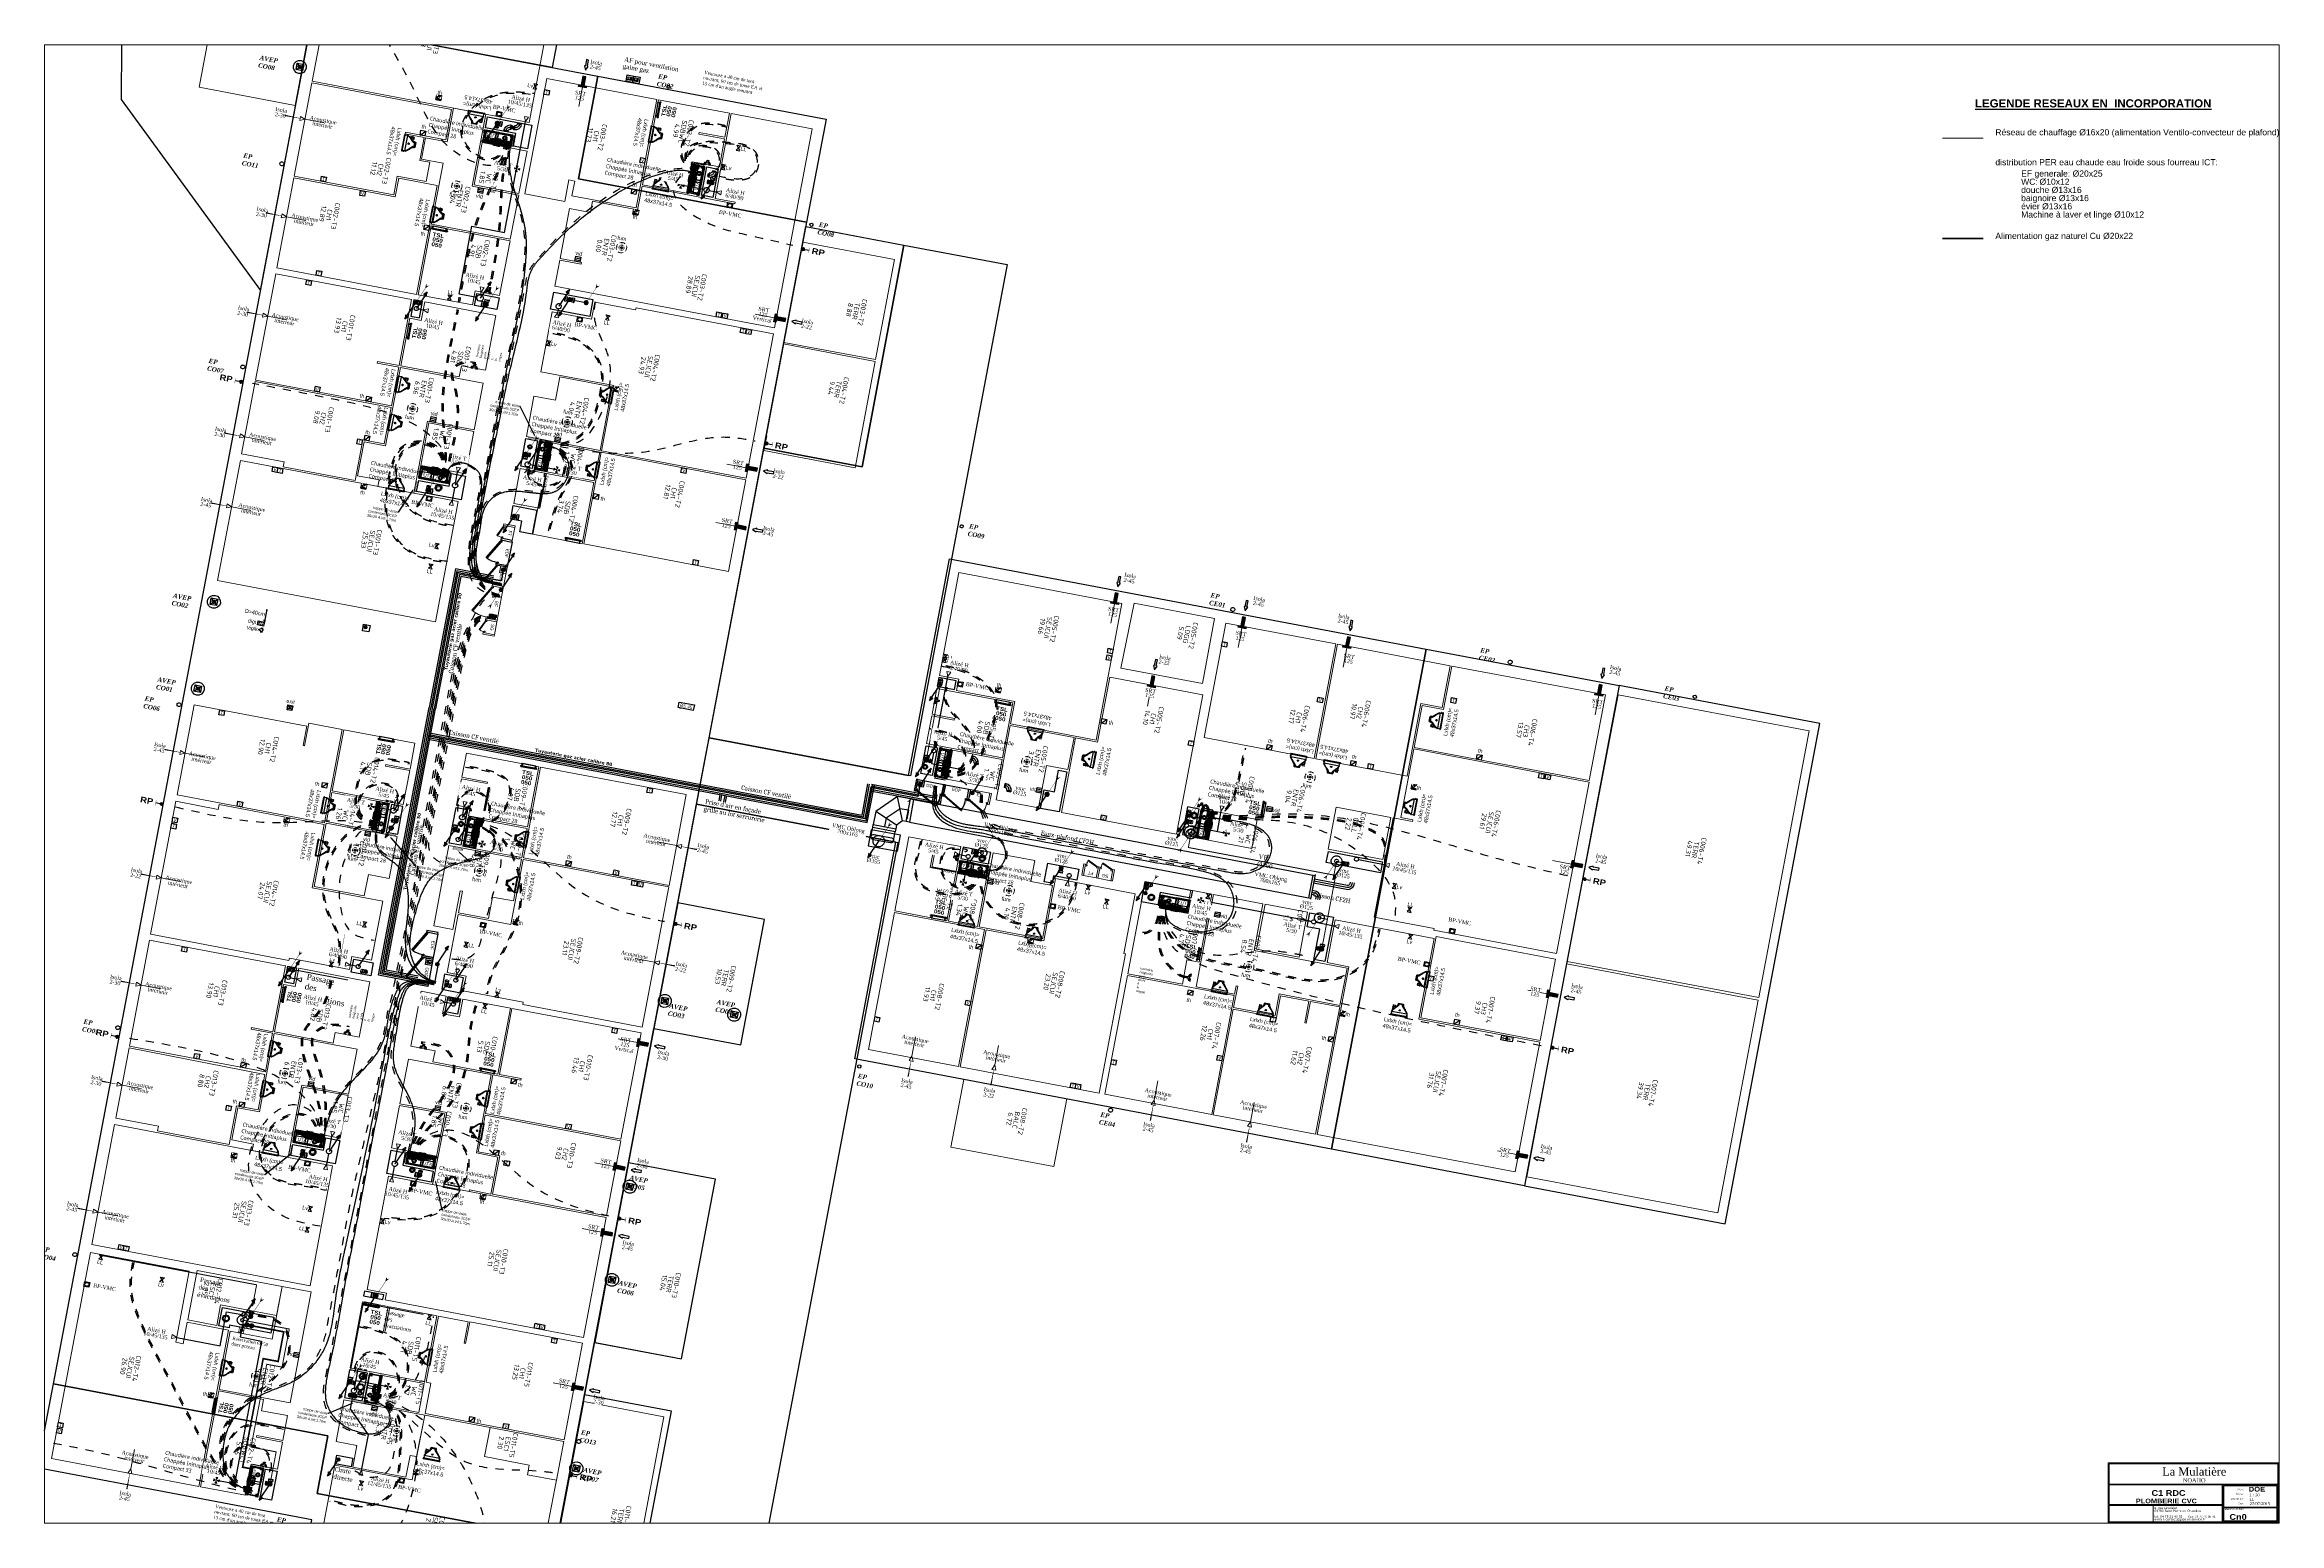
# Paper-space layout 'PLB CVC' of a CAD drawing. Header units: millimetres. Extents: x 1 to 1366, y 0 to 903.
# The model-space entities are those that its viewports show. They can reach past a viewport. Long polylines and large blocks are cut down to what shows.
import ezdxf
from ezdxf import colors
from ezdxf.entities.mleader import LeaderData, LeaderLine
from ezdxf.enums import TextEntityAlignment as Align
from ezdxf.math import Vec2, Vec3

# ---------------------------------------------------------------- set-up
doc = ezdxf.new("R2010")
doc.units = ezdxf.units.MM
doc.set_wipeout_variables(frame=1)
for name, pattern in [('ACAD_ISO03W100', [30, 12, -18]), ('ACAD_ISO14W100', [24, 12, -3, 0, -3, 0, -3, 0, -3]), ('CONTINU', [0]), ('prelem_euev', [2, 1.25, -0.25, 0.25, -0.25]), ('prlm_chauff', [0.93, 0.75, -0.065, 0.05, -0.065]), ('prlm_ef', [0.165, 0.1, -0.065]), ('prlm_eu', [2, 1.25, -0.25, 0.25, -0.25]), ('prlm_gaz', [36, 24, -3, 0, -3, 0, -3, 0, -3]), ('prlm_vmc', [0.282222, 0.141111, -0.141111])]:
    doc.linetypes.add(name, pattern=pattern)
for name, color, linetype in [('_GAZELEC-EAU CHAUDE', 1, 'Continuous'), ('_GC2E-PB-chauffage', 20, 'ACAD_ISO14W100'), ('GAZ-EU FLECHE', 42, 'Continuous'), ('GAZ-FLECHE VMC', 93, 'Continuous'), ('gaz-modifications', 30, 'Continuous'), ('passage réseaux', 7, 'Continuous'), ('prlm-CHAUFF', 30, 'Continuous'), ('prlm-CHAUFF-CONV', 20, 'Continuous'), ('prlm-EAU-CHU', 42, 'Continuous'), ('prlm-EAU-EF', 161, 'Continuous'), ('prlm-EAU-EPEXT', 145, 'Continuous'), ('prlm-EAU-EUEV', 25, 'Continuous'), ('prlm-ELEC-BT', 63, 'Continuous'), ('prlm-ELEC-CFA', 181, 'Continuous'), ('prlm-ELEC-SSI', 230, 'Continuous'), ('prlm-GAZ', 20, 'Continuous'), ('prlm-GT', 242, 'Continuous'), ('prlm-MOD', 64, 'Continuous'), ('prlm-MOD-PB', 123, 'Continuous'), ('prlm-TELECOM', 30, 'Continuous'), ('prlm-VMC', 93, 'Continuous')]:
    doc.layers.add(name, color=color, linetype=linetype)
doc.layers.add('prlm-xpoly', color=7, linetype='Continuous', plot=False)
doc.layers.add('prlm-ZEROPLOT', color=254, linetype='Continuous', plot=False)
doc.layers.add('prlm-ZCARTOUCHE', color=171, linetype='Continuous', lineweight=13)
doc.styles.add('Geneva', font='arial.ttf')
doc.styles.add('prlm-ariblk', font='ariblk.ttf', dxfattribs={"height": 2.7})
doc.styles.add('prlm-chauff', font='trebucbi.ttf', dxfattribs={"height": 18})
doc.styles.add('prlm-chauff-rad', font='ariblk.ttf', dxfattribs={"height": 12})
doc.styles.add('prlm-eau-ef', font='ariblk.ttf', dxfattribs={"height": 18})
doc.styles.add('prlm-eau-ep', font='timesbi.ttf', dxfattribs={"height": 18})
doc.styles.add('prlm-eau-euev', font='pala.ttf', dxfattribs={"height": 18})
doc.styles.add('prlm-elec-cfa', font='comic.ttf', dxfattribs={"height": 12})
doc.styles.add('prlm-elec-cfo', font='comic.ttf', dxfattribs={"height": 12})
doc.styles.add('prlm-elec-ssi', font='comic.ttf', dxfattribs={"height": 12})
doc.styles.add('prlm-georgia', font='georgia.ttf', dxfattribs={"height": 1.8})
doc.styles.add('prlm-mod', font='cambriaz.ttf', dxfattribs={"height": 18})
doc.styles.add('prlm-verdana', font='verdana.ttf', dxfattribs={"height": 0.9})
doc.styles.add('prlm-vmc', font='pala.ttf', dxfattribs={"height": 14})
doc.styles.add('prlm-xpoly', font='isocp.shx', dxfattribs={"height": 15})
doc.styles.get("Standard").update_dxf_attribs({"font": 'arial.ttf'})
picture_1 = doc.add_image_def('image1.jpg', size_in_pixel=(285, 105))

# ---------------------------------------------------------------- blocks, each defined once
blk = doc.blocks.new('$CTaff')
at = {"layer": 'prlm-ZCARTOUCHE', "color": 0, "linetype": 'ByBlock', "lineweight": -2, "style": 'prlm-georgia', "flags": 8}
blk.add_attdef('CTAFF', text='', height=5, dxfattribs=at).set_placement((-52.5, 32.1), align=Align.MIDDLE_CENTER)
blk = doc.blocks.new('$CTcli')
at = {"layer": 'prlm-ZCARTOUCHE', "color": 0, "linetype": 'ByBlock', "lineweight": -2, "style": 'prlm-georgia', "flags": 8}
blk.add_attdef('CTCLI', text='', height=2.5, dxfattribs=at).set_placement((-52.5, 26.7), align=Align.MIDDLE_CENTER)
blk = doc.blocks.new('$ctpha')
at = {"layer": 'prlm-ZCARTOUCHE', "color": 0, "style": 'prlm-ariblk', "flags": 8}
blk.add_attdef('CTPHA', text='', height=2.9, dxfattribs=at).set_placement((0, 0), align=Align.MIDDLE_CENTER)
blk = doc.blocks.new('$CTsca')
at = {"layer": 'prlm-ZCARTOUCHE', "color": 0, "style": 'prlm-georgia', "flags": 8}
blk.add_attdef('CTSCA', (-18.8, 17), '', height=1.8, dxfattribs=at)
blk = doc.blocks.new('$CTtit')
at = {"layer": 'prlm-ZCARTOUCHE', "color": 0, "linetype": 'ByBlock', "lineweight": -2, "style": 'prlm-ariblk', "flags": 8}
blk.add_attdef('CTTIT', text='', height=3.5, dxfattribs=at).set_placement((-68.2, 19), align=Align.MIDDLE_CENTER)
blk = doc.blocks.new('$ctlot')
at = {"layer": 'prlm-ZCARTOUCHE', "color": 0, "style": 'prlm-ariblk', "flags": 8}
blk.add_attdef('CTLOT', text='', height=2.8, dxfattribs=at).set_placement((0, 0), align=Align.MIDDLE_CENTER)
blk = doc.blocks.new('xi.LLrob')
at = {"layer": 'prlm-EAU-EF', "color": 0}
blk.add_lwpolyline([(-6, 7.5), (6, 7.5), (-6, -7.5), (6, -7.5)], close=True, dxfattribs=at)
blk = doc.blocks.new('xi.txt-venthor')
at = {"layer": 'prlm-MOD-PB', "color": 30, "insert": (0, 0), "char_height": 10, "width": 189.924, "attachment_point": 1}
blk.add_mtext("{\\fTimes New Roman|b0|i0|c0|p18;Ventouse a 40 cm de tout ouvrant, 60 cm de toute EA et 15 cm d'un angle rentrant}", dxfattribs=at)
blk = doc.blocks.new('xi.resagaz10')
at = {"layer": 'prlm-MOD-PB'}
blk.add_hatch(color=0, dxfattribs=at).paths.add_polyline_path([(1.8, -1.7), (3.8, -5.6), (7.7, -7.7), (1.8, -7.7)], flags=16)
at = {"layer": 'prlm-MOD-PB', "color": 0}
for p, q in [((1.8, -1.7), (1.8, -7.7)), ((3.8, -5.6), (1.8, -1.7)), ((1.8, -7.7), (7.7, -7.7)), ((7.7, -7.7), (3.8, -5.6))]:
    blk.add_line(p, q, dxfattribs=at)
blk.add_lwpolyline([(0, 0), (10, 0), (10, -10), (0, -10)], close=True, dxfattribs=at)
blk = doc.blocks.new('xi.vbgaz10')
at = {"layer": 'prlm-MOD-PB'}
blk.add_hatch(color=0, dxfattribs=at).paths.add_polyline_path([(6.8, -6.7), (8.8, -10.6), (12.7, -12.7), (6.8, -12.7)], flags=16)
at = {"layer": 'prlm-MOD-PB', "color": 0}
for p, q in [((6.8, -6.7), (6.8, -12.7)), ((8.8, -10.6), (6.8, -6.7)), ((6.8, -12.7), (12.7, -12.7)), ((12.7, -12.7), (8.8, -10.6))]:
    blk.add_line(p, q, dxfattribs=at)
for points in [[(0, 0), (20, 0), (20, -20), (0, -20)], [(5, -5), (15, -5), (15, -15), (5, -15)]]:
    blk.add_lwpolyline(points, close=True, dxfattribs=at)
blk = doc.blocks.new('xi.TXT-AFgaz')
at = {"layer": 'prlm-MOD-PB', "linetype": 'CONTINU', "insert": (0, 0), "char_height": 14, "width": 256.544, "attachment_point": 1, "line_spacing_factor": 0.903614, "style": 'prlm-vmc'}
blk.add_mtext('AF pour ventilation\\Pgaine gaz', dxfattribs=at)
blk = doc.blocks.new('xi.gdf70')
at = {"linetype": 'Continuous'}
for p, q in [((0, 0), (80, 0)), ((0, -30), (0, -35)), ((5, -30), (0, -30)), ((0, -35), (3.5, -35)), ((3.5, -32), (5, -32)), ((3.5, -35), (3.5, -32)), ((5, -32), (5, -30)), ((75, -30), (80, -30)), ((75, -32), (75, -30)), ((76.5, -32), (75, -32)), ((76.5, -35), (76.5, -32)), ((80, -35), (76.5, -35)), ((80, -30), (80, -35))]:
    blk.add_line(p, q, dxfattribs=at)
at = {"linetype": 'Continuous', "flags": 128}
for points in [[(0, -35), (0, 0), (-5, 0), (-5, -35)], [(0, 0), (20, 0), (20, -20), (0, -20)], [(5, -32.4), (68.2, -68.9), (66.7, -71.5), (3.5, -35)], [(85, -35), (80, -35), (80, 0), (85, 0)]]:
    blk.add_lwpolyline(points, close=True, dxfattribs=at)
at = {"linetype": 'Continuous'}
blk.add_arc((3.5, -35), 73, 330, 0, dxfattribs=at)
at = {"insert": (42.8, -12.2), "char_height": 9.97, "width": 55.653, "attachment_point": 5, "line_spacing_factor": 0.72537, "style": 'Geneva'}
blk.add_mtext('GDF', dxfattribs=at)
blk = doc.blocks.new('xi.gdf60')
at = {"linetype": 'Continuous', "lineweight": 18}
for p, q in [((0, 0), (60, 0)), ((5, -30), (0, -30)), ((0, -30), (0, -35)), ((0, -35), (3.5, -35)), ((3.5, -35), (3.5, -32)), ((3.5, -32), (5, -32)), ((3.5, -35), (5, -32.4)), ((49.4, -61.5), (3.5, -35)), ((5, -32), (5, -30)), ((5, -32.4), (50.9, -58.9)), ((50.9, -58.9), (49.4, -61.5)), ((55, -32), (55, -30)), ((55, -30), (60, -30)), ((56.5, -32), (55, -32)), ((56.5, -35), (56.5, -32)), ((60, -35), (56.5, -35)), ((60, -30), (60, -35))]:
    blk.add_line(p, q, dxfattribs=at)
for points in [[(0, -35), (0, 0), (-5, 0), (-5, -35)], [(0, 0), (20, 0), (20, -20), (0, -20)], [(65, -35), (60, -35), (60, 0), (65, 0)]]:
    blk.add_lwpolyline(points, close=True, dxfattribs=at)
blk.add_arc((3.5, -35), 53, 330, 0, dxfattribs=at)
at = {"insert": (31.8, -12.1), "char_height": 10, "width": 55.653, "attachment_point": 5, "line_spacing_factor": 0.722892, "style": 'Geneva'}
blk.add_mtext('GDF', dxfattribs=at)
blk = doc.blocks.new('xi.pdch')
at = {"layer": 'prlm-MOD', "color": 0, "linetype": 'ByBlock', "lineweight": -2, "ltscale": 50}
blk.add_lwpolyline([(-32.5, -3.2), (-32.5, -0.2), (47.5, -0.2), (47.5, -3.2)], close=True, dxfattribs=at)
at = {"layer": 'prlm-MOD', "color": 0, "linetype": 'ByBlock', "lineweight": 5, "ltscale": 50, "const_width": 1.3}
blk.add_lwpolyline([(-28.4, -1.7), (44.1, -1.7), (44.1, -1.7)], dxfattribs=at)
at = {"layer": 'prlm-MOD', "color": 0, "insert": (-27.7, 7.1), "char_height": 5.15, "width": 137.315, "attachment_point": 1}
blk.add_mtext('Pare-douche', dxfattribs=at)
blk = doc.blocks.new('xi.dchrob')
at = {"layer": 'prlm-MOD', "color": 161}
for p, q in [((8.2, -2.3), (8.2, 2.3)), ((13.4, 1.2), (13.4, -1.2))]:
    blk.add_line(p, q, dxfattribs=at)
for points in [[(0, 10.7), (0, 4.2)], [(4.2, -5.7), (4.2, 5.7)], [(5.8, 7.6), (8.2, 2.4)], [(0, -4.2), (0, -10.7)], [(5.8, -7.3), (8.2, -2.4)]]:
    blk.add_lwpolyline(points, dxfattribs=at)
for points in [[(2.5, 9.2), (4.2, 9.2), (4.2, 5.7), (2.5, 5.7)], [(13.4, -2.4), (8.2, -2.4), (8.2, 2.4), (13.4, 2.4)], [(2.5, -5.7), (4.2, -5.7), (4.2, -9.2), (2.5, -9.2)]]:
    blk.add_lwpolyline(points, close=True, dxfattribs=at)
for centre, radius, start, end in [((0, 7.4), 3.25, 32.57897, 90), ((0, 7.4), 3.25, 270, 327.42103), ((4.6, 7.6), 1.13, 0, 114.07431), ((0, -7.4), 3.25, 32.57897, 90), ((0, -7.4), 3.25, 270, 327.42103), ((4.6, -7.3), 1.13, 245.92569, 360)]:
    blk.add_arc(centre, radius, start, end, dxfattribs=at)
blk = doc.blocks.new('MTI900_Alu_390')
at = {"layer": 'prlm-MOD', "color": 1, "linetype": 'Continuous'}
for p, q in [((-4.47, 0), (-4.47, 0)), ((-4.47, 0), (-4.47, 0)), ((-4.47, 0), (-4.28, 0)), ((-4.28, 0), (-4.23, 0)), ((-4.23, 0), (4.22, 0)), ((-4.23, -0.07), (-4.23, 0)), ((4.28, 0), (4.22, 0)), ((4.22, -0.07), (4.22, 0)), ((4.47, 0), (4.28, 0)), ((4.48, 0), (4.47, 0)), ((4.48, 0), (4.48, 0)), ((-4.47, -0.39), (-4.47, 0)), ((-4.47, -0.8), (-4.47, -0.39)), ((-4.31, -0.39), (-4.47, -0.39)), ((-4.42, -0.85), (-4.47, -0.8)), ((-4.47, -3.36), (-4.47, -3.34)), ((-4.47, -3.34), (-4.45, -3.34)), ((-4.47, -3.69), (-4.47, -3.36)), ((-4.45, -3.36), (-4.47, -3.36)), ((-4.46, -0.19), (-4.46, -0.02)), ((-4.46, -0.37), (-4.46, -0.21)), ((-4.45, -0.02), (-4.4, -0.02)), ((-4.38, -0.19), (-4.45, -0.19)), ((-4.45, -0.21), (-4.38, -0.21)), ((-4.4, -0.37), (-4.45, -0.37)), ((-4.45, -3.34), (-4.45, -3.36)), ((-4.45, -3.69), (-4.45, -3.36)), ((-4.45, -3.68), (-4.28, -3.68)), ((-4.45, -3.68), (-4.45, -3.68)), ((-4.21, -3.7), (-4.45, -3.7)), ((-4.21, -3.72), (-4.45, -3.72)), ((-4.43, -3.32), (-4.44, -3.33)), ((-4.44, -3.33), (-4.44, -3.38)), ((-4.44, -3.38), (-4.43, -3.39)), ((-4.29, -3.69), (-4.44, -3.69)), ((-4.43, -0.56), (-4.43, -0.49)), ((-4.4, -0.49), (-4.43, -0.49)), ((-4.43, -0.49), (-4.44, -0.5)), ((-4.44, -0.5), (-4.44, -0.55)), ((-4.44, -0.55), (-4.43, -0.56)), ((-4.43, -0.56), (-4.4, -0.56)), ((-4.43, -3.39), (-4.43, -3.32)), ((-4.4, -3.32), (-4.43, -3.32)), ((-4.43, -3.39), (-4.4, -3.39)), ((-4.4, -0.85), (-4.42, -0.85)), ((-4.39, -0.4), (-4.4, -0.41)), ((-4.4, -0.41), (-4.4, -3.46)), ((-4.4, -3.46), (-4.39, -3.47)), ((-4.39, -0.04), (-4.38, -0.03)), ((-4.39, -0.06), (-4.39, -0.04)), ((-4.38, -0.07), (-4.39, -0.06)), ((-4.39, -0.33), (-4.38, -0.32)), ((-4.39, -0.35), (-4.39, -0.33)), ((-4.38, -0.36), (-4.39, -0.35)), ((-4.34, -0.4), (-4.39, -0.4)), ((-4.34, -3.47), (-4.39, -3.47)), ((-4.38, -0.03), (-4.35, -0.04)), ((-4.35, -0.06), (-4.38, -0.07)), ((-4.38, -0.32), (-4.35, -0.33)), ((-4.35, -0.35), (-4.38, -0.36)), ((-4.38, -3.75), (-4.38, -3.73)), ((-4.38, -3.73), (-4.3, -3.73)), ((-4.38, -3.75), (-4.38, -3.75)), ((-4.35, -0.13), (-4.37, -0.16)), ((-4.37, -0.16), (-4.37, -0.19)), ((-4.37, -0.21), (-4.37, -0.24)), ((-4.37, -0.24), (-4.35, -0.27)), ((-4.38, -3.74), (4.38, -3.74)), ((-4.38, -3.75), (-4.38, -3.74)), ((4.38, -3.75), (-4.38, -3.75)), ((-4.38, -3.75), (-4.38, -3.79)), ((-4.38, -3.9), (-4.38, -3.79)), ((-4.38, -3.9), (4.38, -3.9)), ((-4.35, -0.02), (-4.3, -0.02)), ((-4.35, -0.04), (-4.35, -0.06)), ((-4.35, -0.09), (-4.35, -0.13)), ((-4.34, -0.14), (-4.35, -0.16)), ((-4.34, -0.16), (-4.35, -0.19)), ((-4.35, -0.17), (-4.35, -0.23)), ((-4.35, -0.21), (-4.34, -0.24)), ((-4.35, -0.24), (-4.33, -0.26)), ((-4.35, -0.27), (-4.35, -0.3)), ((-4.35, -0.33), (-4.35, -0.35)), ((-4.3, -0.37), (-4.35, -0.37)), ((-4.34, -0.24), (-4.34, -0.16)), ((-4.33, -0.16), (-4.34, -0.16)), ((-4.33, -0.17), (-4.34, -0.17)), ((-4.33, -0.23), (-4.34, -0.23)), ((-4.34, -0.24), (-4.33, -0.24)), ((-4.3, -0.4), (-4.34, -0.4)), ((-4.34, -0.4), (-4.34, -3.47)), ((-4.3, -3.47), (-4.34, -3.47)), ((-4.34, -3.72), (-4.34, -3.72)), ((-4.34, -3.72), (-4.29, -3.72)), ((-4.3, -3.73), (-4.34, -3.73)), ((-4.3, -0.08), (-4.33, -0.08)), ((-4.3, -0.09), (-4.33, -0.09)), ((-4.33, -0.1), (-4.3, -0.1)), ((-4.33, -0.19), (-4.33, -0.1)), ((-4.33, -0.1), (-4.33, -0.13)), ((-4.32, -0.2), (-4.33, -0.19)), ((-4.33, -0.3), (-4.33, -0.2)), ((-4.33, -0.2), (-4.32, -0.2)), ((-4.33, -0.26), (-4.33, -0.3)), ((-4.3, -0.3), (-4.33, -0.3)), ((-4.33, -0.3), (-4.3, -0.3)), ((-4.33, -0.32), (-4.3, -0.32)), ((-4.3, -0.6), (-4.3, -0.39)), ((-4.3, -0.6), (-4.3, -3.28)), ((-3.82, -0.85), (-4.3, -0.85)), ((-4.3, -3.55), (-4.3, -3.28)), ((-4.28, -3.58), (-4.3, -3.55)), ((-4.3, -3.73), (-4.3, -3.74)), ((-4.29, -0.02), (-4.29, -0.07)), ((-4.29, -0.14), (-4.29, -0.1)), ((-4.29, -0.14), (-4.29, -0.14)), ((-4.29, -0.14), (-4.26, -0.14)), ((-4.28, -0.14), (-4.29, -0.14)), ((-4.25, -0.25), (-4.29, -0.25)), ((-4.29, -0.26), (-4.29, -0.26)), ((-4.29, -0.3), (-4.29, -0.26)), ((-4.29, -0.26), (-4.28, -0.26)), ((-4.29, -0.33), (-4.29, -0.37)), ((-4.28, -0.61), (-4.29, -0.61)), ((-4.29, -3.27), (-4.28, -3.27)), ((-4.27, -3.5), (-4.29, -3.5)), ((-4.29, -3.51), (-4.29, -3.5)), ((-4.29, -3.51), (-4.29, -3.55)), ((-4.29, -3.55), (-4.28, -3.55)), ((-4.29, -3.58), (-4.29, -3.57)), ((-4.28, -3.58), (-4.29, -3.58)), ((-4.29, -3.73), (-4.29, -3.73)), ((-4.27, -0.52), (-4.28, -0.52)), ((-4.28, -0.53), (-4.27, -0.53)), ((-4.28, -3.35), (-4.28, -3.36)), ((-4.28, -3.35), (-4.28, -3.35)), ((-4.28, -3.54), (-4.27, -3.54)), ((-4.28, -3.55), (-4.28, -3.55)), ((-4.28, -3.63), (-4.28, -3.58)), ((-4.28, -3.68), (-4.27, -3.66)), ((-4.27, -3.69), (-4.28, -3.69)), ((-4.28, -3.72), (-4.27, -3.72)), ((-4.27, 0), (-4.27, -0.14)), ((-4.27, -0.07), (-4.27, -0.09)), ((-4.27, -0.07), (-4.14, -0.07)), ((-4.27, -0.09), (-4.26, -0.12)), ((-4.27, -0.26), (-4.27, -0.52)), ((-4.21, -0.47), (-4.27, -0.47)), ((-4.27, -0.53), (-4.27, -0.52)), ((-4.27, -0.53), (-4.27, -0.6)), ((-4.27, -0.57), (-4.21, -0.57)), ((-4.27, -3.28), (-4.27, -3.35)), ((-4.21, -3.3), (-4.27, -3.3)), ((-4.27, -3.36), (-4.27, -3.35)), ((-4.27, -3.36), (-4.27, -3.48)), ((-4.27, -3.4), (-4.21, -3.4)), ((-4.27, -3.49), (-4.18, -3.49)), ((-4.27, -3.52), (-4.27, -3.51)), ((-4.27, -3.52), (-4.27, -3.52)), ((-4.2, -3.64), (-4.27, -3.64)), ((-4.27, -3.66), (-4.22, -3.66)), ((-4.26, -3.72), (-4.27, -3.72)), ((-4.27, -3.72), (-4.27, -3.72)), ((-4.26, -0.14), (-4.26, -0.12)), ((-4.23, -3.66), (-4.26, -3.66)), ((-4.23, -3.66), (-4.27, -3.66)), ((-4.26, -3.66), (-4.27, -3.66)), ((-4.27, -3.66), (-4.27, -3.66)), ((-4.26, -3.66), (-4.26, -3.66)), ((-4.25, -3.69), (-4.26, -3.69)), ((-4.27, -3.69), (-4.27, -3.7)), ((-4.26, -3.69), (-4.26, -3.7)), ((-4.26, -3.72), (-4.23, -3.72)), ((-4.25, -0.25), (-4.23, -0.24)), ((-4.25, -3.69), (-4.25, -3.69)), ((-4.25, -3.73), (-4.25, -3.74)), ((-4.24, -3.73), (-4.25, -3.73)), ((-4.24, -3.48), (-4.23, -3.47)), ((-4.23, -3.69), (-4.24, -3.69)), ((-4.24, -3.69), (-4.24, -3.69)), ((-4.24, -3.74), (-4.24, -3.73)), ((-4.23, -0.1), (-4.23, -0.24)), ((-3.96, -0.1), (-4.23, -0.1)), ((-4.23, -3.47), (-4.22, -3.48)), ((-4.23, -3.66), (-4.23, -3.66)), ((-4.23, -3.66), (-4.23, -3.66)), ((-4.23, -3.69), (-4.2, -3.69)), ((-4.23, -3.69), (-4.23, -3.7)), ((-4.23, -3.72), (-4.21, -3.72)), ((-4.23, -3.72), (-4.23, -3.72)), ((-4.23, -0.1), (-4.16, -0.1)), ((-4.23, -0.1), (-4.23, -0.1)), ((-4.23, -0.1), (-4.23, -0.12)), ((-4.23, -0.12), (-4.17, -0.12)), ((-4.22, -3.66), (-4.21, -3.68)), ((-4.23, -3.66), (-4.23, -3.66)), ((-4.23, -3.7), (-4.23, -3.69)), ((-4.22, -3.72), (-4.23, -3.72)), ((-4.21, -0.57), (-4.21, -0.47)), ((-4.21, -3.4), (-4.21, -3.3)), ((-4.21, -3.68), (-4.2, -3.68)), ((-4.21, -3.72), (-4.21, -3.7)), ((-4.21, -3.7), (-4.19, -3.7)), ((-4.19, -3.72), (-4.21, -3.72)), ((-4.21, -3.72), (-4.21, -3.72)), ((-4.21, -3.73), (-4.2, -3.73)), ((-4.2, -0.12), (-4.07, -0.12)), ((-4.2, -0.12), (-4.2, -0.13)), ((-4.2, -0.12), (-4.2, -0.12)), ((-4.2, -0.13), (-4.07, -0.13)), ((-4.19, -3.56), (-4.19, -3.52)), ((-4.19, -3.67), (-4.19, -3.64)), ((-4.19, -3.72), (-4.19, -3.69)), ((-4.18, -3.6), (-4.18, -3.61)), ((-4.18, -3.61), (-4.18, -3.62)), ((-4.16, -0.11), (-4.17, -0.12)), ((-4.17, -0.16), (-4.1, -0.16)), ((-4.17, -3.21), (-4.17, -3.19)), ((-4.14, -3.19), (-4.17, -3.19)), ((-4.17, -3.34), (-4.17, -3.21)), ((-4.12, -3.21), (-4.17, -3.21)), ((-4.17, -3.49), (-4.17, -3.34)), ((-4.14, -3.34), (-4.17, -3.34)), ((-4.17, -3.49), (-4.17, -3.6)), ((-4.17, -3.49), (-4.17, -3.49)), ((-4.17, -3.49), (-4.15, -3.49)), ((-4.15, -3.5), (-4.17, -3.5)), ((-4.17, -3.62), (-4.17, -3.6)), ((-4.17, -3.62), (-4.17, -3.73)), ((-4.17, -3.74), (-4.17, -3.73)), ((-4.16, -0.02), (-4.11, -0.02)), ((-4.16, -0.02), (-4.16, -0.07)), ((-4.16, -0.1), (-4.16, -0.11)), ((-4.11, -0.11), (-4.16, -0.11)), ((-4.16, -3.74), (-4.16, -3.73)), ((-4.14, -3.49), (-4.15, -3.49)), ((-4.15, -3.49), (-4.15, -3.5)), ((-4.15, -3.7), (-4.15, -3.5)), ((-4.12, -3.58), (-4.15, -3.58)), ((-4.15, -3.65), (-4.12, -3.65)), ((-4.13, -0.07), (-4.14, -0.07)), ((-4.14, -3.08), (-4.05, -3.08)), ((-4.14, -3.08), (-4.14, -3.5)), ((-4.14, -3.49), (-4.14, -3.34)), ((-4.12, -3.49), (-4.14, -3.49)), ((-4.14, -3.58), (-4.14, -3.49)), ((-4.14, -3.5), (-4.14, -3.5)), ((-4.14, -3.66), (-4.14, -3.65)), ((-3.91, -3.72), (-4.14, -3.72)), ((-4.13, -0.07), (-3.96, -0.07)), ((-4.13, -0.07), (-4.13, -0.07)), ((-4.13, -3.72), (-4.13, -3.71)), ((-4.11, -3.71), (-4.13, -3.71)), ((-4.12, -3.49), (-4.12, -3.21)), ((-4.12, -3.65), (-4.12, -3.58)), ((-4.12, -3.69), (-4.02, -3.69)), ((-4.12, -3.7), (-4.12, -3.69)), ((-4.12, -3.7), (-4.11, -3.7)), ((-4.11, -3.7), (-3.96, -3.7)), ((-4.11, -3.7), (-4.11, -3.71)), ((-4.11, -3.71), (-4.11, -3.72)), ((-3.96, -3.71), (-4.11, -3.71)), ((-4.11, -0.07), (-4.11, -0.02)), ((-4.11, -0.11), (-4.11, -0.1)), ((-4.11, -0.1), (4.11, -0.1)), ((-4.09, -0.12), (-4.11, -0.11)), ((-4.1, -0.12), (4.1, -0.12)), ((-4.07, -0.13), (-4.07, -0.12)), ((-4.07, -0.12), (-4.07, -0.12)), ((-4.02, -3.69), (-4.05, -3.08)), ((-4.05, -3.08), (-4.03, -3.08)), ((-4.03, -3.08), (-4.01, -3.69)), ((-0.28, -3.22), (-4.03, -3.22)), ((-0.28, -3.25), (-4.03, -3.25)), ((-4.02, -3.29), (-4.03, -3.29)), ((-4.02, -3.29), (-4.02, -3.36)), ((-4.02, -3.36), (-4.02, -3.36)), ((-4.01, -3.48), (-4.02, -3.48)), ((-4.02, -3.69), (-4.02, -3.69)), ((-4.01, -3.69), (-4.02, -3.69)), ((-4.01, -3.48), (-4.01, -3.55)), ((-4.01, -3.55), (-4.01, -3.55)), ((-3.71, -3.69), (-4.01, -3.69)), ((-4.01, -3.69), (-4.01, -3.69)), ((-3.99, -0.3), (-3.99, -0.15)), ((-3.99, -0.7), (-3.99, -0.55)), ((-3.96, -0.07), (-3.96, -0.1)), ((-3.96, -0.09), (3.96, -0.09)), ((-3.96, -3.7), (-3.94, -3.7)), ((-3.96, -3.7), (-3.96, -3.71)), ((-3.96, -3.72), (-3.96, -3.71)), ((-3.94, -3.71), (-3.96, -3.71)), ((-3.94, -3.71), (-3.94, -3.72)), ((-3.94, -3.72), (-3.71, -3.72)), ((-3.91, -3.74), (-3.91, -3.72)), ((-3.91, -3.72), (-3.89, -3.72)), ((-3.89, -0.15), (-3.89, -0.3)), ((-3.89, -0.55), (-3.89, -0.7)), ((-3.89, -3.72), (-3.86, -3.72)), ((-3.89, -3.72), (-3.89, -3.74)), ((-3.86, -3.72), (-3.45, -3.72)), ((-3.86, -3.72), (-3.86, -3.74)), ((-3.77, -0.8), (-3.82, -0.85)), ((-3.77, -0.12), (-3.77, -0.8)), ((-3.7, -3.68), (-3.71, -3.72)), ((-3.66, -3.68), (-3.7, -3.68)), ((-3.69, -3.53), (-3.62, -3.53)), ((-3.69, -3.53), (-3.69, -3.68)), ((-3.68, -3.68), (-3.68, -3.53)), ((-3.66, -3.62), (-3.65, -3.62)), ((-3.66, -3.62), (-3.66, -3.64)), ((-3.66, -3.64), (-3.65, -3.64)), ((-3.66, -3.64), (-3.66, -3.72)), ((-3.65, -3.62), (-3.65, -3.64)), ((-3.65, -3.64), (-3.65, -3.72)), ((-3.65, -3.68), (-3.6, -3.68)), ((-3.63, -3.68), (-3.63, -3.53)), ((-3.62, -3.68), (-3.62, -3.53)), ((-3.6, -3.72), (-3.6, -3.68)), ((-0.26, -3.69), (-3.6, -3.69)), ((-3.6, -3.72), (-0.25, -3.72)), ((-3.45, -3.72), (-3.45, -3.74)), ((-3.45, -3.72), (-3.42, -3.72)), ((-3.42, -3.74), (-3.42, -3.72)), ((-3.42, -3.72), (-3.4, -3.72)), ((-3.18, -3.72), (-3.4, -3.72)), ((-3.4, -3.72), (-3.4, -3.74)), ((-3.18, -3.72), (-3.17, -3.72)), ((-3.18, -3.74), (-3.18, -3.72)), ((-3.17, -3.72), (-3.17, -3.74)), ((-3.17, -3.73), (-0.24, -3.73)), ((-1.5, -2.16), (-1.5, -3.22)), ((-1.48, -2.16), (-1.5, -2.16)), ((-1.48, -2.16), (-1.48, -3.22)), ((-1.48, -2.16), (-1.46, -2.16)), ((-1.46, -2.16), (-1.05, -2.16)), ((-1.46, -2.16), (-1.46, -3.22)), ((-1.38, -3.11), (-1.41, -3.12)), ((-1.41, -3.12), (-1.41, -3.17)), ((-1.41, -3.17), (-1.38, -3.17)), ((-1.39, -3.17), (-1.22, -3.17)), ((-1.39, -3.17), (-1.39, -3.17)), ((-1.38, -3.11), (-1.24, -3.11)), ((-1.38, -3.17), (-1.36, -3.17)), ((-1.36, -3.12), (-1.36, -3.17)), ((-1.36, -3.17), (-1.31, -3.17)), ((-1.36, -3.17), (-1.36, -3.22)), ((-1.35, -3.22), (-1.35, -3.17)), ((-1.31, -3.17), (-1.26, -3.17)), ((-1.27, -3.22), (-1.27, -3.17)), ((-1.26, -3.12), (-1.26, -3.17)), ((-1.26, -3.17), (-1.24, -3.17)), ((-1.26, -3.22), (-1.26, -3.17)), ((-1.25, -3.22), (-1.13, -3.07)), ((-1.21, -3.12), (-1.24, -3.11)), ((-1.24, -3.17), (-1.21, -3.17)), ((-1.22, -3.17), (-1.22, -3.17)), ((-1.21, -3.12), (-1.21, -3.17)), ((-1.13, -2.92), (-1.1, -2.92)), ((-1.13, -3.07), (-1.13, -2.92)), ((-1.1, -2.92), (-1.1, -3.22)), ((-1.1, -2.92), (-1.05, -2.92)), ((-1.07, -3.99), (-1.07, -3.9)), ((-1.07, -4.03), (-1.07, -3.99)), ((-1.05, -2.52), (-1.05, -2.06)), ((-1.05, -2.06), (-0.85, -2.06)), ((-1.05, -3.22), (-1.05, -2.52)), ((-0.99, -2.52), (-1.05, -2.52)), ((-1.05, -4.05), (-1.05, -4.01)), ((-1.05, -4.05), (-0.71, -4.05)), ((-0.99, -2.47), (-0.91, -2.47)), ((-0.99, -2.52), (-0.99, -2.47)), ((-0.99, -2.52), (-0.99, -3.22)), ((-0.91, -2.52), (-0.99, -2.52)), ((-0.97, -3.9), (-0.97, -3.97)), ((-0.97, -3.97), (0.98, -3.97)), ((-0.97, -3.99), (-0.97, -3.97)), ((0.98, -3.99), (-0.97, -3.99)), ((0.93, -2.58), (-0.93, -2.58)), ((-0.93, -3.22), (-0.93, -2.58)), ((-0.85, -2.47), (-0.91, -2.47)), ((-0.91, -2.52), (-0.91, -2.47)), ((-0.85, -1.86), (0.85, -1.86)), ((-0.85, -1.86), (-0.85, -2.06)), ((0.85, -2.06), (-0.85, -2.06)), ((-0.85, -2.06), (-0.85, -2.47)), ((-0.85, -2.47), (0.85, -2.47)), ((-0.85, -2.47), (-0.85, -2.52)), ((0.85, -2.52), (-0.85, -2.52)), ((-0.85, -3.22), (-0.85, -2.58)), ((-0.76, -4.07), (-0.76, -4.05)), ((-0.73, -4.1), (-0.73, -4.1)), ((-0.73, -4.1), (-0.14, -4.1)), ((0.58, -4.05), (-0.58, -4.05)), ((-0.57, -4.05), (-0.57, -4.06)), ((-0.14, -4.06), (-0.57, -4.06)), ((-0.28, -2.92), (-0.28, -2.87)), ((-0.13, -2.87), (-0.28, -2.87)), ((-0.13, -2.92), (-0.28, -2.92)), ((-0.28, -2.92), (-0.13, -2.92)), ((-0.28, -3.56), (-0.28, -2.92)), ((-0.28, -2.92), (-0.28, -2.92)), ((-0.28, -3.61), (-0.28, -3.56)), ((-0.26, -3.56), (-0.28, -3.56)), ((-0.28, -3.56), (-0.13, -3.56)), ((-0.28, -3.56), (-0.28, -3.56)), ((-0.25, -3.61), (-0.28, -3.61)), ((-0.26, -3.56), (-0.26, -3.61)), ((-0.15, -3.61), (-0.26, -3.61)), ((-0.15, -3.64), (-0.26, -3.64)), ((-0.26, -3.64), (-0.26, -3.71)), ((-0.26, -3.71), (-0.15, -3.71)), ((-0.25, -3.61), (-0.25, -3.64)), ((-0.25, -3.71), (-0.25, -3.72)), ((-0.25, -3.72), (-0.16, -3.72)), ((-0.17, -3.73), (3.18, -3.73)), ((-0.16, -3.72), (-0.16, -3.71)), ((-0.16, -3.72), (3.6, -3.72)), ((-0.13, -3.56), (-0.15, -3.56)), ((-0.15, -3.61), (-0.15, -3.56)), ((-0.13, -3.61), (-0.15, -3.61)), ((-0.15, -3.64), (-0.15, -3.61)), ((-0.15, -3.71), (-0.15, -3.64)), ((3.6, -3.69), (-0.15, -3.69)), ((-0.14, -4.06), (-0.14, -4.05)), ((-0.14, -4.1), (-0.14, -4.06)), ((-0.13, -2.92), (-0.13, -2.87)), ((-0.13, -3.56), (-0.13, -2.92)), ((-0.13, -2.92), (-0.13, -2.92)), ((4.03, -3.22), (-0.13, -3.22)), ((4.03, -3.25), (-0.13, -3.25)), ((-0.13, -3.61), (-0.13, -3.56)), ((-0.13, -3.56), (-0.13, -3.56)), ((-0.13, -4.05), (-0.13, -4.06)), ((0.57, -4.06), (-0.13, -4.06)), ((-0.13, -4.06), (-0.13, -4.1)), ((-0.13, -4.1), (0.74, -4.1)), ((0.57, -4.05), (0.57, -4.06)), ((0.7, -4.05), (1.06, -4.05)), ((0.74, -4.1), (0.74, -4.1)), ((0.77, -4.07), (0.77, -4.05)), ((0.85, -1.86), (0.85, -2.06)), ((0.85, -2.47), (0.85, -2.06)), ((1.05, -2.06), (0.85, -2.06)), ((0.91, -2.47), (0.85, -2.47)), ((0.85, -2.47), (0.85, -2.52)), ((0.85, -2.58), (0.85, -3.22)), ((0.91, -2.47), (0.99, -2.47)), ((0.91, -2.47), (0.91, -2.52)), ((0.99, -2.52), (0.91, -2.52)), ((0.93, -2.58), (0.93, -3.22)), ((0.98, -3.97), (0.98, -3.9)), ((0.98, -3.97), (0.98, -3.99)), ((0.99, -2.47), (0.99, -2.52)), ((0.99, -3.22), (0.99, -2.52)), ((1.05, -2.52), (0.99, -2.52)), ((1.05, -2.06), (1.05, -2.52)), ((1.05, -2.16), (1.47, -2.16)), ((1.05, -2.52), (1.05, -3.22)), ((1.1, -2.92), (1.05, -2.92)), ((1.06, -4.05), (1.06, -4.01)), ((1.08, -3.9), (1.08, -3.99)), ((1.08, -4.03), (1.08, -3.99)), ((1.1, -3.22), (1.1, -2.92)), ((1.1, -2.92), (1.13, -2.92)), ((1.13, -3.07), (1.13, -2.92)), ((1.25, -3.22), (1.13, -3.07)), ((1.24, -3.11), (1.21, -3.12)), ((1.21, -3.12), (1.21, -3.17)), ((1.21, -3.17), (1.24, -3.17)), ((1.23, -3.17), (1.4, -3.17)), ((1.23, -3.17), (1.23, -3.17)), ((1.24, -3.11), (1.38, -3.11)), ((1.24, -3.17), (1.26, -3.17)), ((1.26, -3.12), (1.26, -3.17)), ((1.26, -3.17), (1.31, -3.17)), ((1.26, -3.17), (1.26, -3.22)), ((1.27, -3.22), (1.27, -3.17)), ((1.31, -3.17), (1.36, -3.17)), ((1.35, -3.22), (1.35, -3.17)), ((1.36, -3.12), (1.36, -3.17)), ((1.36, -3.17), (1.38, -3.17)), ((1.36, -3.22), (1.36, -3.17)), ((1.41, -3.12), (1.38, -3.11)), ((1.38, -3.17), (1.41, -3.17)), ((1.4, -3.17), (1.4, -3.17)), ((1.41, -3.12), (1.41, -3.17)), ((1.47, -2.16), (1.48, -2.16)), ((1.47, -2.16), (1.47, -3.22)), ((1.48, -2.16), (1.48, -3.22)), ((1.48, -2.16), (1.5, -2.16)), ((1.5, -2.16), (1.5, -3.22)), ((3.18, -3.72), (3.19, -3.72)), ((3.18, -3.74), (3.18, -3.72)), ((3.19, -3.72), (3.4, -3.72)), ((3.19, -3.72), (3.19, -3.74)), ((3.4, -3.74), (3.4, -3.72)), ((3.4, -3.72), (3.42, -3.72)), ((3.42, -3.72), (3.45, -3.72)), ((3.42, -3.72), (3.42, -3.74)), ((3.45, -3.72), (3.86, -3.72)), ((3.45, -3.72), (3.45, -3.74)), ((3.61, -3.68), (3.6, -3.72)), ((3.66, -3.68), (3.61, -3.68)), ((3.63, -3.53), (3.69, -3.53)), ((3.63, -3.53), (3.63, -3.68)), ((3.63, -3.68), (3.63, -3.53)), ((3.66, -3.64), (3.66, -3.63)), ((3.66, -3.64), (3.66, -3.63)), ((3.66, -3.63), (3.66, -3.63)), ((3.66, -3.72), (3.66, -3.64)), ((3.66, -3.72), (3.66, -3.64)), ((3.66, -3.64), (3.66, -3.64)), ((3.71, -3.68), (3.66, -3.68)), ((3.68, -3.68), (3.68, -3.53)), ((3.69, -3.68), (3.69, -3.53)), ((3.71, -3.72), (3.71, -3.68)), ((4.01, -3.69), (3.71, -3.69)), ((3.71, -3.72), (3.94, -3.72)), ((3.78, -0.12), (3.78, -0.8)), ((3.78, -0.8), (3.83, -0.85)), ((3.83, -0.85), (4.31, -0.85)), ((3.86, -3.72), (3.89, -3.72)), ((3.86, -3.72), (3.86, -3.74)), ((3.89, -3.72), (3.91, -3.72)), ((3.89, -3.74), (3.89, -3.72)), ((3.9, -0.15), (3.9, -0.3)), ((3.9, -0.55), (3.9, -0.7)), ((3.91, -3.72), (4.14, -3.72)), ((3.91, -3.72), (3.91, -3.74)), ((3.94, -3.72), (3.94, -3.71)), ((3.97, -3.71), (3.94, -3.71)), ((3.95, -3.7), (3.97, -3.7)), ((3.96, -0.07), (3.96, -0.1)), ((4.13, -0.07), (3.96, -0.07)), ((3.96, -0.1), (4.23, -0.1)), ((3.97, -3.7), (4.11, -3.7)), ((3.97, -3.71), (3.97, -3.7)), ((3.97, -3.71), (3.97, -3.72)), ((4.11, -3.71), (3.97, -3.71)), ((4, -0.3), (4, -0.15)), ((4, -0.7), (4, -0.55)), ((4.01, -3.69), (4.04, -3.08)), ((4.01, -3.55), (4.01, -3.48)), ((4.02, -3.48), (4.01, -3.48)), ((4.01, -3.55), (4.01, -3.55)), ((4.01, -3.69), (4.01, -3.69)), ((4.01, -3.69), (4.02, -3.69)), ((4.05, -3.08), (4.02, -3.69)), ((4.02, -3.36), (4.02, -3.29)), ((4.03, -3.29), (4.02, -3.29)), ((4.02, -3.36), (4.02, -3.36)), ((4.02, -3.69), (4.13, -3.69)), ((4.02, -3.69), (4.02, -3.69)), ((4.04, -3.08), (4.05, -3.08)), ((4.14, -3.08), (4.05, -3.08)), ((4.07, -0.12), (4.07, -0.12)), ((4.07, -0.12), (4.2, -0.12)), ((4.07, -0.12), (4.07, -0.13)), ((4.07, -0.13), (4.2, -0.13)), ((4.11, -0.11), (4.1, -0.12)), ((4.1, -0.16), (4.17, -0.16)), ((4.11, -0.02), (4.17, -0.02)), ((4.11, -0.02), (4.11, -0.07)), ((4.11, -0.1), (4.11, -0.11)), ((4.17, -0.11), (4.11, -0.11)), ((4.11, -3.7), (4.13, -3.7)), ((4.11, -3.71), (4.11, -3.7)), ((4.11, -3.72), (4.11, -3.71)), ((4.14, -3.71), (4.11, -3.71)), ((4.12, -3.58), (4.12, -3.65)), ((4.16, -3.58), (4.12, -3.58)), ((4.12, -3.65), (4.16, -3.65)), ((4.14, -0.07), (4.13, -0.07)), ((4.13, -3.21), (4.13, -3.49)), ((4.13, -3.21), (4.18, -3.21)), ((4.13, -3.49), (4.14, -3.49)), ((4.13, -3.69), (4.13, -3.7)), ((4.27, -0.07), (4.14, -0.07)), ((4.14, -0.07), (4.14, -0.07)), ((4.14, -3.5), (4.14, -3.08)), ((4.14, -3.19), (4.18, -3.19)), ((4.14, -3.34), (4.18, -3.34)), ((4.14, -3.49), (4.14, -3.34)), ((4.14, -3.49), (4.16, -3.49)), ((4.14, -3.49), (4.14, -3.58)), ((4.14, -3.5), (4.14, -3.5)), ((4.14, -3.65), (4.14, -3.66)), ((4.14, -3.71), (4.14, -3.72)), ((4.16, -3.49), (4.18, -3.49)), ((4.16, -3.5), (4.16, -3.49)), ((4.16, -3.7), (4.16, -3.5)), ((4.18, -3.5), (4.16, -3.5)), ((4.17, -0.07), (4.17, -0.02)), ((4.17, -0.1), (4.22, -0.1)), ((4.17, -0.11), (4.17, -0.1)), ((4.18, -0.12), (4.17, -0.11)), ((4.17, -0.12), (4.22, -0.12)), ((4.17, -3.73), (4.17, -3.74)), ((4.18, -3.19), (4.18, -3.21)), ((4.18, -3.21), (4.18, -3.34)), ((4.18, -3.34), (4.18, -3.49)), ((4.27, -3.49), (4.18, -3.49)), ((4.18, -3.49), (4.18, -3.6)), ((4.18, -3.49), (4.18, -3.49)), ((4.18, -3.6), (4.18, -3.61)), ((4.18, -3.62), (4.18, -3.6)), ((4.18, -3.61), (4.18, -3.62)), ((4.18, -3.62), (4.18, -3.73)), ((4.18, -3.73), (4.18, -3.74)), ((4.2, -0.12), (4.2, -0.12)), ((4.2, -0.13), (4.2, -0.12)), ((4.2, -3.56), (4.2, -3.52)), ((4.2, -3.67), (4.2, -3.64)), ((4.2, -3.64), (4.27, -3.64)), ((4.21, -3.68), (4.2, -3.68)), ((4.2, -3.72), (4.2, -3.69)), ((4.2, -3.69), (4.22, -3.69)), ((4.2, -3.7), (4.22, -3.7)), ((4.22, -3.72), (4.2, -3.72)), ((4.2, -3.73), (4.21, -3.73)), ((4.22, -3.66), (4.21, -3.68)), ((4.22, -0.47), (4.22, -0.57)), ((4.28, -0.47), (4.22, -0.47)), ((4.22, -0.57), (4.28, -0.57)), ((4.22, -3.3), (4.22, -3.4)), ((4.28, -3.3), (4.22, -3.3)), ((4.22, -3.4), (4.28, -3.4)), ((4.22, -3.48), (4.23, -3.47)), ((4.27, -3.66), (4.22, -3.66)), ((4.22, -3.7), (4.45, -3.7)), ((4.22, -3.7), (4.22, -3.72)), ((4.22, -3.72), (4.45, -3.72)), ((4.22, -3.72), (4.22, -3.72)), ((4.22, -3.72), (4.22, -3.72)), ((4.23, -3.72), (4.22, -3.72)), ((4.22, -3.72), (4.22, -3.72)), ((4.22, -0.1), (4.22, -0.1)), ((4.22, -0.1), (4.22, -0.12)), ((4.23, -3.47), (4.24, -3.48)), ((4.26, -3.66), (4.23, -3.66)), ((4.27, -3.66), (4.22, -3.66)), ((4.23, -3.66), (4.22, -3.66)), ((4.22, -3.66), (4.22, -3.66)), ((4.23, -3.66), (4.23, -3.66)), ((4.23, -3.69), (4.24, -3.69)), ((4.22, -3.69), (4.22, -3.7)), ((4.23, -3.69), (4.23, -3.7)), ((4.26, -3.72), (4.23, -3.72)), ((4.24, -0.1), (4.24, -0.24)), ((4.24, -0.24), (4.25, -0.25)), ((4.24, -3.69), (4.24, -3.69)), ((4.24, -3.73), (4.24, -3.74)), ((4.25, -3.73), (4.24, -3.73)), ((4.25, -0.25), (4.29, -0.25)), ((4.25, -3.69), (4.25, -3.69)), ((4.25, -3.69), (4.26, -3.69)), ((4.25, -3.74), (4.25, -3.73)), ((4.26, -0.12), (4.27, -0.09)), ((4.26, -0.14), (4.26, -0.12)), ((4.29, -0.14), (4.26, -0.14)), ((4.27, -3.66), (4.26, -3.66)), ((4.26, -3.66), (4.26, -3.66)), ((4.26, -3.69), (4.26, -3.7)), ((4.27, -3.72), (4.26, -3.72)), ((4.27, -0.09), (4.27, -0.07)), ((4.29, -3.5), (4.27, -3.5)), ((4.27, -3.51), (4.27, -3.52)), ((4.27, -3.52), (4.27, -3.52)), ((4.27, -3.54), (4.28, -3.54)), ((4.28, -3.68), (4.27, -3.66)), ((4.27, -3.66), (4.27, -3.66)), ((4.28, -3.69), (4.27, -3.69)), ((4.27, -3.7), (4.27, -3.69)), ((4.27, -3.72), (4.28, -3.72)), ((4.27, -3.72), (4.27, -3.72)), ((4.28, 0), (4.28, -0.14)), ((4.28, -0.14), (4.29, -0.14)), ((4.28, -0.26), (4.28, -0.52)), ((4.29, -0.26), (4.28, -0.26)), ((4.28, -0.52), (4.28, -0.52)), ((4.28, -0.52), (4.28, -0.53)), ((4.28, -0.53), (4.28, -0.6)), ((4.28, -0.53), (4.28, -0.53)), ((4.28, -3.28), (4.28, -3.35)), ((4.28, -3.35), (4.28, -3.36)), ((4.28, -3.35), (4.28, -3.35)), ((4.28, -3.35), (4.28, -3.36)), ((4.28, -3.36), (4.28, -3.48)), ((4.28, -3.55), (4.28, -3.55)), ((4.28, -3.55), (4.29, -3.55)), ((4.28, -3.58), (4.3, -3.55)), ((4.28, -3.63), (4.28, -3.58)), ((4.29, -3.58), (4.28, -3.58)), ((4.45, -3.68), (4.28, -3.68)), ((4.29, -0.02), (4.29, -0.07)), ((4.29, -0.33), (4.29, -0.37)), ((4.29, -0.61), (4.3, -0.61)), ((4.3, -3.27), (4.29, -3.27)), ((4.29, -3.5), (4.29, -3.51)), ((4.29, -3.55), (4.29, -3.51)), ((4.29, -3.57), (4.29, -3.58)), ((4.29, -3.69), (4.45, -3.69)), ((4.34, -3.72), (4.29, -3.72)), ((4.35, -0.02), (4.3, -0.02)), ((4.3, -0.08), (4.33, -0.08)), ((4.3, -0.09), (4.33, -0.09)), ((4.3, -0.14), (4.3, -0.1)), ((4.33, -0.1), (4.3, -0.1)), ((4.3, -0.14), (4.3, -0.14)), ((4.3, -0.3), (4.3, -0.26)), ((4.3, -0.26), (4.3, -0.26)), ((4.33, -0.3), (4.3, -0.3)), ((4.3, -0.3), (4.33, -0.3)), ((4.33, -0.32), (4.3, -0.32)), ((4.3, -0.37), (4.35, -0.37)), ((4.3, -3.73), (4.34, -3.73)), ((4.3, -3.73), (4.3, -3.73)), ((4.38, -3.73), (4.3, -3.73)), ((4.3, -3.73), (4.3, -3.74)), ((4.31, -0.39), (4.47, -0.39)), ((4.31, -0.6), (4.31, -0.39)), ((4.34, -0.4), (4.31, -0.4)), ((4.31, -0.6), (4.31, -3.28)), ((4.31, -3.55), (4.31, -3.28)), ((4.34, -3.47), (4.31, -3.47)), ((4.33, -0.19), (4.33, -0.1)), ((4.34, -0.16), (4.33, -0.16)), ((4.33, -0.17), (4.34, -0.17)), ((4.33, -0.19), (4.33, -0.2)), ((4.33, -0.3), (4.33, -0.2)), ((4.33, -0.2), (4.33, -0.2)), ((4.33, -0.23), (4.34, -0.23)), ((4.33, -0.24), (4.34, -0.24)), ((4.34, -0.1), (4.34, -0.13)), ((4.34, -0.14), (4.35, -0.16)), ((4.34, -0.16), (4.34, -0.24)), ((4.36, -0.19), (4.34, -0.16)), ((4.34, -0.24), (4.36, -0.21)), ((4.35, -0.24), (4.34, -0.26)), ((4.34, -0.26), (4.34, -0.3)), ((4.34, -0.4), (4.34, -3.47)), ((4.4, -0.4), (4.34, -0.4)), ((4.4, -3.47), (4.34, -3.47)), ((4.35, -0.09), (4.35, -0.13)), ((4.35, -0.13), (4.37, -0.16)), ((4.37, -0.24), (4.35, -0.27)), ((4.35, -0.27), (4.35, -0.3)), ((4.35, -3.72), (4.35, -3.72)), ((4.36, -0.04), (4.38, -0.03)), ((4.36, -0.06), (4.36, -0.04)), ((4.38, -0.07), (4.36, -0.06)), ((4.36, -0.17), (4.36, -0.23)), ((4.36, -0.33), (4.38, -0.32)), ((4.36, -0.35), (4.36, -0.33)), ((4.38, -0.36), (4.36, -0.35)), ((4.37, -0.16), (4.37, -0.19)), ((4.37, -0.21), (4.37, -0.24)), ((4.38, -0.03), (4.4, -0.04)), ((4.4, -0.06), (4.38, -0.07)), ((4.45, -0.19), (4.38, -0.19)), ((4.38, -0.21), (4.45, -0.21)), ((4.38, -0.32), (4.4, -0.33)), ((4.4, -0.35), (4.38, -0.36)), ((4.38, -3.75), (4.38, -3.73)), ((4.38, -3.74), (4.38, -3.75)), ((4.38, -3.75), (4.38, -3.75)), ((4.38, -3.79), (4.38, -3.75)), ((4.38, -3.9), (4.38, -3.79)), ((4.45, -0.02), (4.4, -0.02)), ((4.4, -0.04), (4.4, -0.06)), ((4.4, -0.33), (4.4, -0.35)), ((4.4, -0.37), (4.45, -0.37)), ((4.41, -0.41), (4.4, -0.4)), ((4.4, -3.47), (4.41, -3.46)), ((4.41, -0.41), (4.41, -3.46)), ((4.43, -0.49), (4.41, -0.49)), ((4.41, -0.56), (4.43, -0.56)), ((4.41, -0.85), (4.43, -0.85)), ((4.43, -3.32), (4.41, -3.32)), ((4.41, -3.39), (4.43, -3.39)), ((4.43, -0.49), (4.43, -0.56)), ((4.44, -0.5), (4.43, -0.49)), ((4.43, -0.56), (4.44, -0.55)), ((4.43, -0.85), (4.48, -0.8)), ((4.43, -3.32), (4.43, -3.39)), ((4.44, -3.33), (4.43, -3.32)), ((4.43, -3.39), (4.44, -3.38)), ((4.44, -0.55), (4.44, -0.5)), ((4.44, -3.38), (4.44, -3.33)), ((4.46, -0.19), (4.46, -0.02)), ((4.46, -0.37), (4.46, -0.21)), ((4.46, -3.36), (4.46, -3.34)), ((4.46, -3.34), (4.48, -3.34)), ((4.46, -3.69), (4.46, -3.36)), ((4.48, -3.36), (4.46, -3.36)), ((4.46, -3.68), (4.46, -3.68)), ((4.48, -0.39), (4.48, 0)), ((4.48, -0.8), (4.48, -0.39)), ((4.48, -3.34), (4.48, -3.36)), ((4.48, -3.69), (4.48, -3.36))]:
    blk.add_line(p, q, dxfattribs=at)
at = {"layer": 'prlm-MOD', "color": 1, "ltscale": 50}
for points in [[(-3.3, -3.81), (-3.3, -3.9)], [(-1.1, -3.81), (-1.1, -3.9)], [(1.1, -3.81), (1.1, -3.9)], [(3.3, -3.81), (3.3, -3.9)]]:
    blk.add_lwpolyline(points, dxfattribs=at)
at = {"layer": 'prlm-MOD', "color": 1, "linetype": 'Continuous'}
for centre, radius in [((-4.38, -0.05), 0.0425), ((-4.38, -0.34), 0.0425), ((-4.23, -3.54), 0.035), ((-4.23, -3.54), 0.03), ((-4.23, -3.54), 0.025), ((-1.29, -2.31), 0.05), ((1.3, -2.31), 0.05), ((4.23, -3.54), 0.03), ((4.23, -3.54), 0.035), ((4.23, -3.54), 0.025), ((4.38, -0.05), 0.0425), ((4.38, -0.34), 0.0425)]:
    blk.add_circle(centre, radius, dxfattribs=at)
for centre, radius, start, end in [((-4.47, 0), 0.003, 90, 180), ((-4.28, 0), 0.003, 0, 90), ((4.28, 0), 0.003, 90, 180), ((4.47, 0), 0.003, 0, 90), ((-4.47, -0.39), 0.003, 180, 270), ((-4.45, -3.69), 0.025, 180, 270), ((-4.45, -0.02), 0.003, 90, 180), ((-4.45, -0.19), 0.003, 180, 270), ((-4.45, -0.21), 0.003, 90, 180), ((-4.45, -0.37), 0.003, 180, 270), ((-4.45, -3.68), 0.003, 90, 180), ((-4.44, -3.68), 0.01, 180, 270), ((-4.45, -3.69), 0.005, 180, 270), ((-4.4, -0.02), 0.003, 84.51824, 90), ((-4.4, -0.37), 0.003, 270, 275.48179), ((-4.38, -0.19), 0.003, 270, 0), ((-4.38, -0.21), 0.003, 0, 90), ((-4.37, -0.16), 0.003, 146.30993, 180), ((-4.35, -0.02), 0.003, 90, 95.48174), ((-4.36, -0.13), 0.003, 326.30993, 0), ((-4.35, -0.17), 0.003, 146.30993, 180), ((-4.35, -0.23), 0.003, 180, 213.69007), ((-4.36, -0.27), 0.003, 0, 33.69007), ((-4.35, -0.37), 0.003, 264.51823, 270), ((-4.33, -0.07), 0.01, 213.6525, 270), ((-4.34, -0.13), 0.003, 326.30993, 0), ((-4.34, -3.72), 0.003, 180, 270), ((-4.34, -3.72), 0.003, 90, 180), ((-4.33, -0.1), 0.003, 90, 180), ((-4.33, -0.1), 0.003, 90, 180), ((-4.33, -0.3), 0.003, 180, 270), ((-4.33, -0.3), 0.003, 180, 270), ((-4.33, -0.33), 0.01, 90, 133.85099), ((-4.31, -0.39), 0.003, 0, 90), ((-4.3, -0.02), 0.003, 0, 90), ((-4.3, -0.07), 0.003, 270, 0), ((-4.3, -0.1), 0.003, 0, 90), ((-4.3, -0.1), 0.003, 0, 90), ((-4.3, -0.3), 0.003, 270, 0), ((-4.3, -0.3), 0.003, 270, 0), ((-4.3, -0.33), 0.003, 0, 90), ((-4.3, -0.37), 0.003, 270, 0), ((-4.29, -0.6), 0.01, 180, 270), ((-4.29, -3.28), 0.01, 90, 180), ((-4.3, -3.55), 0.003, 180, 225), ((-4.3, -3.73), 0.003, 0, 90), ((-4.29, -0.14), 0.003, 180, 270), ((-4.29, -0.14), 0.003, 180, 270), ((-4.29, -0.26), 0.003, 90, 180), ((-4.29, -0.26), 0.003, 90, 180), ((-4.29, -3.51), 0.003, 90, 180), ((-4.23, -3.54), 0.06, 140.70352, 188.509), ((-4.23, -3.54), 0.065, 144.22418, 157.38014), ((-4.29, -3.55), 0.003, 180, 270), ((-4.23, -3.54), 0.065, 206.16198, 224.95254), ((-4.28, -3.69), 0.003, 90, 160.52878), ((-4.29, -3.72), 0.003, 9.59407, 90), ((-4.28, -3.72), 0.003, 189.59407, 270), ((-4.29, -3.73), 0.003, 180, 270), ((-4.28, -0.14), 0.003, 270, 0), ((-4.28, -0.26), 0.003, 0, 90), ((-4.28, -0.52), 0.003, 135, 225), ((-4.28, -0.6), 0.01, 270, 0), ((-4.28, -3.28), 0.01, 0, 90), ((-4.28, -3.35), 0.003, 135, 225), ((-4.28, -3.35), 0.003, 315, 0), ((-4.28, -3.36), 0.003, 0, 45), ((-4.28, -3.55), 0.003, 90, 180), ((-4.28, -3.55), 0.003, 270, 0), ((-4.28, -3.58), 0.003, 0, 45), ((-4.27, -3.63), 0.01, 180, 270), ((-4.28, -3.67), 0.003, 270, 325.00798), ((-4.27, -0.07), 0.003, 90, 180), ((-4.27, -0.09), 0.003, 180, 198.43495), ((-4.27, -3.48), 0.003, 180, 270), ((-4.23, -3.54), 0.04, 184.00063, 146.07277), ((-4.27, -3.51), 0.003, 0, 90), ((-4.27, -3.52), 0.003, 180, 270), ((-4.27, -3.52), 0.003, 270, 326.07277), ((-4.23, -3.54), 0.04, 146.07277, 184.00063), ((-4.27, -3.55), 0.003, 4.00063, 90), ((-4.27, -3.67), 0.003, 90, 145.00798), ((-4.27, -3.69), 0.003, 19.47122, 90), ((-4.27, -3.72), 0.003, 270, 350.40593), ((-4.27, -3.72), 0.01, 353.93882, 0), ((-4.26, -0.12), 0.003, 0, 18.43495), ((-4.26, -0.14), 0.003, 270, 0), ((-4.23, -3.54), 0.065, 57.79577, 122.20423), ((-4.26, -3.72), 0.003, 90, 170.40593), ((-4.23, -3.54), 0.06, 66.44354, 113.55646), ((-4.25, -3.69), 0.003, 45, 135), ((-4.25, -3.73), 0.003, 45, 135), ((-4.23, -0.1), 0.003, 0, 180), ((-4.23, -3.69), 0.003, 90, 160.52878), ((-4.23, -3.72), 0.003, 9.59407, 90), ((-4.23, -3.72), 0.003, 189.59407, 270), ((-4.22, -3.67), 0.003, 34.99202, 90), ((-4.21, -3.72), 0.01, 180, 186.06118), ((-4.21, -3.67), 0.003, 214.99202, 270), ((-4.21, -3.72), 0.003, 180, 270), ((-4.2, -3.64), 0.003, 0, 90), ((-4.2, -3.67), 0.003, 270, 0), ((-4.2, -3.69), 0.003, 0, 90), ((-4.2, -3.72), 0.003, 270, 0), ((-4.17, -0.14), 0.02, 171.37307, 270), ((-4.17, -0.13), 0.02, 185.73917, 187.18076), ((-4.18, -3.49), 0.003, 0, 90), ((-4.18, -3.6), 0.003, 315, 0), ((-4.18, -3.61), 0.003, 135, 225), ((-4.18, -3.62), 0.003, 0, 45), ((-4.18, -3.73), 0.003, 270, 0), ((-4.14, -3.7), 0.035, 180, 270), ((-4.16, -3.66), 0.02, 309.88406, 0), ((-4.12, -3.71), 0.05, 129.88406, 142.91394), ((-4.14, -3.7), 0.015, 180, 270), ((-4.12, -3.71), 0.02, 90, 192.41205), ((-4.12, -3.71), 0.01, 90, 180), ((-4.1, -0.14), 0.02, 270, 8.62693), ((-4.1, -0.13), 0.02, 352.81924, 354.26083), ((-4, -3.69), 0.01, 182.60256, 270), ((-3.94, -0.15), 0.05, 143.1301, 180), ((-3.94, -0.3), 0.05, 180, 0), ((-3.94, -0.55), 0.05, 0, 180), ((-3.94, -0.7), 0.05, 180, 0), ((-3.96, -0.07), 0.003, 0, 90), ((-3.96, -0.1), 0.003, 270, 0), ((-3.94, -3.71), 0.01, 0, 90), ((-3.94, -0.15), 0.05, 0, 36.8699), ((-1.38, -3.16), 0.0487, 59.74223, 120.25777), ((-1.24, -3.16), 0.0487, 59.74223, 120.25777), ((-1, -4.21), 0.24, 84.86995, 109.10907), ((-1.05, -4.03), 0.02, 180, 270), ((-0.85, -2.06), 0.2, 90, 180), ((-0.99, -2.52), 0.06, 90, 180), ((-0.57, -4.62), 0.581, 102.58374, 109.74123), ((-0.73, -4.07), 0.03, 180, 270), ((-0.57, -4.46), 0.394, 90.7355, 114.8981), ((0, -3.11), 0.285, 166.82645, 193.17355), ((-0.23, -3.72), 0.015, 180, 255.16489), ((-0.2, -2.87), 0.02, 0, 180), ((-0.17, -3.72), 0.015, 284.83511, 0), ((0.57, -4.46), 0.396, 65.16337, 89.20304), ((0.57, -4.61), 0.579, 70.22595, 77.40425), ((0.74, -4.07), 0.03, 270, 0), ((0.85, -2.06), 0.2, 0, 90), ((1, -4.19), 0.222, 69.89148, 96.1295), ((0.99, -2.52), 0.06, 0, 90), ((1.06, -4.03), 0.02, 270, 0), ((1.24, -3.16), 0.0487, 59.74223, 120.25777), ((1.38, -3.16), 0.0487, 59.74223, 120.25777), ((3.95, -0.15), 0.05, 143.1301, 180), ((3.95, -0.3), 0.05, 180, 0), ((3.95, -0.55), 0.05, 0, 180), ((3.95, -0.7), 0.05, 180, 0), ((3.95, -3.71), 0.01, 90, 180), ((3.96, -0.07), 0.003, 90, 180), ((3.96, -0.1), 0.003, 180, 270), ((3.95, -0.15), 0.05, 0, 36.8699), ((4, -3.69), 0.01, 270, 357.39744), ((4.1, -0.13), 0.02, 185.73917, 187.18076), ((4.1, -0.14), 0.02, 171.37307, 270), ((4.13, -3.71), 0.02, 347.58795, 90), ((4.13, -3.71), 0.01, 0, 90), ((4.16, -3.66), 0.02, 180, 230.11594), ((4.14, -3.7), 0.035, 270, 0), ((4.14, -3.7), 0.015, 270, 0), ((4.12, -3.71), 0.05, 37.08606, 50.11594), ((4.17, -0.14), 0.02, 270, 8.62693), ((4.18, -3.49), 0.003, 90, 180), ((4.18, -3.6), 0.003, 180, 225), ((4.18, -3.61), 0.003, 315, 45), ((4.18, -3.62), 0.003, 135, 180), ((4.18, -3.73), 0.003, 180, 270), ((4.17, -0.13), 0.02, 352.81924, 354.26083), ((4.23, -3.54), 0.04, 33.92723, 355.99937), ((4.23, -3.54), 0.065, 57.79577, 122.20423), ((4.2, -3.64), 0.003, 90, 180), ((4.2, -3.67), 0.003, 180, 270), ((4.2, -3.69), 0.003, 90, 180), ((4.2, -3.72), 0.003, 180, 270), ((4.23, -3.54), 0.06, 66.44354, 113.55646), ((4.21, -3.67), 0.003, 270, 325.00798), ((4.21, -3.72), 0.003, 270, 0), ((4.22, -3.67), 0.003, 90, 145.00798), ((4.22, -3.72), 0.01, 353.93882, 0), ((4.23, -0.1), 0.003, 0, 180), ((4.22, -3.69), 0.003, 19.47122, 90), ((4.23, -3.72), 0.003, 90, 170.40593), ((4.22, -3.72), 0.003, 270, 350.40593), ((4.25, -3.69), 0.003, 45, 135), ((4.24, -3.69), 0.003, 270, 315), ((4.25, -3.73), 0.003, 45, 135), ((4.25, -3.69), 0.003, 225, 270), ((4.26, -0.12), 0.003, 161.56505, 180), ((4.26, -0.14), 0.003, 180, 270), ((4.27, -3.52), 0.003, 213.92723, 270), ((4.23, -3.54), 0.04, 0, 33.92723), ((4.27, -3.69), 0.003, 90, 160.52878), ((4.26, -3.72), 0.003, 9.59407, 90), ((4.27, -3.72), 0.003, 189.59407, 270), ((4.27, -0.07), 0.003, 0, 90), ((4.27, -0.09), 0.003, 341.56505, 0), ((4.27, -3.48), 0.003, 270, 0), ((4.27, -3.51), 0.003, 90, 180), ((4.27, -3.52), 0.003, 270, 0), ((4.27, -3.55), 0.003, 90, 175.99937), ((4.23, -3.54), 0.04, 355.99937, 0), ((4.27, -3.63), 0.01, 270, 0), ((4.27, -3.67), 0.003, 34.99202, 90), ((4.28, -3.72), 0.01, 180, 186.06118), ((4.28, -0.14), 0.003, 180, 270), ((4.28, -0.26), 0.003, 90, 180), ((4.28, -0.52), 0.003, 315, 45), ((4.29, -0.6), 0.01, 180, 270), ((4.29, -3.28), 0.01, 90, 180), ((4.28, -3.35), 0.003, 315, 45), ((4.28, -3.35), 0.003, 180, 225), ((4.28, -3.36), 0.003, 135, 180), ((4.23, -3.54), 0.06, 0, 39.29648), ((4.23, -3.54), 0.065, 22.61986, 35.77582), ((4.28, -3.55), 0.003, 0, 90), ((4.28, -3.55), 0.003, 180, 270), ((4.23, -3.54), 0.065, 315.04746, 333.83802), ((4.28, -3.58), 0.003, 135, 180), ((4.28, -3.67), 0.003, 214.99202, 270), ((4.28, -3.69), 0.003, 19.47122, 90), ((4.28, -3.72), 0.003, 270, 350.40593), ((4.3, -0.02), 0.003, 90, 180), ((4.3, -0.07), 0.003, 180, 270), ((4.29, -0.14), 0.003, 270, 0), ((4.29, -0.14), 0.003, 270, 0), ((4.29, -0.26), 0.003, 0, 90), ((4.29, -0.26), 0.003, 0, 90), ((4.3, -0.33), 0.003, 90, 180), ((4.3, -0.37), 0.003, 180, 270), ((4.29, -3.51), 0.003, 0, 90), ((4.23, -3.54), 0.06, 351.491, 0), ((4.29, -3.55), 0.003, 270, 0), ((4.29, -3.72), 0.003, 90, 170.40593), ((4.29, -3.73), 0.003, 270, 0), ((4.3, -0.1), 0.003, 90, 180), ((4.3, -0.1), 0.003, 90, 180), ((4.3, -0.3), 0.003, 180, 270), ((4.3, -0.3), 0.003, 180, 270), ((4.3, -0.6), 0.01, 270, 0), ((4.3, -3.28), 0.01, 0, 90), ((4.3, -3.55), 0.003, 315, 0), ((4.3, -3.73), 0.003, 90, 180), ((4.31, -0.39), 0.003, 90, 180), ((4.33, -0.07), 0.01, 270, 326.3475), ((4.33, -0.1), 0.003, 0, 90), ((4.33, -0.1), 0.003, 0, 90), ((4.33, -0.3), 0.003, 270, 0), ((4.33, -0.3), 0.003, 270, 0), ((4.33, -0.33), 0.01, 46.14901, 90), ((4.34, -0.13), 0.003, 180, 213.69007), ((4.34, -3.72), 0.003, 0, 90), ((4.34, -3.72), 0.003, 270, 0), ((4.35, -0.02), 0.003, 84.51824, 90), ((4.36, -0.13), 0.003, 180, 213.69007), ((4.35, -0.17), 0.003, 0, 33.69007), ((4.35, -0.23), 0.003, 326.30993, 0), ((4.36, -0.27), 0.003, 146.30993, 180), ((4.35, -0.37), 0.003, 270, 275.48176), ((4.37, -0.16), 0.003, 0, 33.69007), ((4.38, -0.19), 0.003, 180, 270), ((4.38, -0.21), 0.003, 90, 180), ((4.4, -0.02), 0.003, 90, 95.48179), ((4.4, -0.37), 0.003, 264.51819, 270), ((4.45, -0.02), 0.003, 0, 90), ((4.45, -0.19), 0.003, 270, 0), ((4.45, -0.21), 0.003, 0, 90), ((4.45, -0.37), 0.003, 270, 0), ((4.45, -3.68), 0.003, 0, 90), ((4.45, -3.68), 0.01, 270, 0), ((4.45, -3.69), 0.025, 270, 0), ((4.45, -3.69), 0.005, 270, 0), ((4.47, -0.39), 0.003, 270, 0)]:
    blk.add_arc(centre, radius, start, end, dxfattribs=at)
for centre, major_axis, ratio, start_param, end_param in [((-4, -3.69), (0.025, 0), 0.4, 3.187016, 4.712389), ((-4.02, -3.69), (0.015, 0.0007), 0.045361, 0, 1.568734), ((-1.05, -3.99), (0.02, 0), 0.989815, 3.141593, 4.712389), ((1.06, -3.99), (-0.02, 0), 0.989815, 1.570796, 3.141593), ((4, -3.69), (-0.025, 0), 0.4, 1.570796, 3.096169), ((4.02, -3.69), (-0.015, 0.0007), 0.045361, -1.568734, 0)]:
    blk.add_ellipse(centre, major_axis=major_axis, ratio=ratio, start_param=start_param, end_param=end_param, dxfattribs=at)
for points, knots in [([(-1.36, -3.12), (-1.35, -3.12), (-1.34, -3.12), (-1.33, -3.11), (-1.33, -3.11), (-1.32, -3.11), (-1.31, -3.11), (-1.3, -3.11), (-1.29, -3.11), (-1.28, -3.12), (-1.27, -3.12), (-1.26, -3.12)], [0, 0, 0, 0, 0.25, 0.25, 0.375, 0.375, 0.5, 0.5, 0.75, 0.75, 1, 1, 1, 1]), ([(-0.97, -3.99), (-0.98, -3.99), (-0.99, -3.99), (-1, -3.99), (-1, -3.99), (-1.01, -3.99), (-1.01, -3.99), (-1.02, -3.99), (-1.02, -3.99), (-1.02, -4), (-1.03, -4), (-1.04, -4), (-1.04, -4), (-1.04, -4), (-1.05, -4), (-1.05, -4), (-1.05, -4), (-1.05, -4), (-1.05, -4), (-1.05, -4), (-1.05, -4), (-1.05, -4.01)], [0, 0, 0, 0, 0.125, 0.125, 0.25, 0.25, 0.3125, 0.3125, 0.375, 0.375, 0.5, 0.5, 0.625, 0.625, 0.75, 0.75, 0.8125, 0.8125, 0.875, 0.875, 1, 1, 1, 1]), ([(-0.85, -2.52), (-0.86, -2.52), (-0.87, -2.52), (-0.89, -2.52), (-0.9, -2.52), (-0.91, -2.52)], [0, 0, 0, 0, 0.5, 0.5, 1, 1, 1, 1]), ([(-0.58, -4.05), (-0.59, -4.05), (-0.6, -4.05), (-0.62, -4.05), (-0.63, -4.05), (-0.64, -4.05), (-0.65, -4.05), (-0.66, -4.05), (-0.68, -4.05), (-0.69, -4.05), (-0.7, -4.05), (-0.7, -4.05), (-0.71, -4.05), (-0.71, -4.05)], [0, 0, 0, 0, 0.125, 0.125, 0.1875, 0.1875, 0.25, 0.25, 0.375, 0.375, 0.4375, 0.4375, 0.4568651, 0.4568651, 0.4568651, 0.4568651]), ([(0.71, -4.05), (0.7, -4.05), (0.69, -4.05), (0.68, -4.05), (0.68, -4.05), (0.66, -4.05), (0.65, -4.05), (0.64, -4.05), (0.63, -4.05), (0.62, -4.05), (0.6, -4.05), (0.59, -4.05), (0.58, -4.05)], [0.5494968, 0.5494968, 0.5494968, 0.5494968, 0.625, 0.625, 0.6875, 0.6875, 0.75, 0.8125, 0.8125, 0.875, 0.875, 1, 1, 1, 1]), ([(0.91, -2.52), (0.9, -2.52), (0.89, -2.52), (0.87, -2.52), (0.86, -2.52), (0.85, -2.52)], [0, 0, 0, 0, 0.5, 0.5, 1, 1, 1, 1]), ([(1.06, -4.01), (1.06, -4), (1.05, -4), (1.05, -4), (1.05, -4), (1.05, -4), (1.05, -4), (1.05, -4), (1.04, -4), (1.04, -4), (1.04, -4), (1.04, -4), (1.03, -4), (1.03, -4), (1.02, -4), (1.02, -4), (1.02, -3.99), (1.01, -3.99), (1, -3.99), (1, -3.99), (1, -3.99), (0.99, -3.99), (0.99, -3.99), (0.98, -3.99), (0.98, -3.99)], [0, 0, 0, 0, 0.125, 0.125, 0.1875, 0.1875, 0.25, 0.3125, 0.3125, 0.375, 0.375, 0.5, 0.5, 0.5625, 0.5625, 0.625, 0.625, 0.75, 0.75, 0.8125, 0.8125, 0.875, 0.875, 1, 1, 1, 1]), ([(1.26, -3.12), (1.27, -3.12), (1.28, -3.12), (1.29, -3.11), (1.3, -3.11), (1.31, -3.11), (1.32, -3.11), (1.33, -3.11), (1.33, -3.11), (1.34, -3.12), (1.35, -3.12), (1.36, -3.12)], [0, 0, 0, 0, 0.25, 0.25, 0.5, 0.5, 0.625, 0.625, 0.75, 0.75, 1, 1, 1, 1])]:
    blk.add_open_spline(points, degree=3, knots=knots, dxfattribs=at)
blk = doc.blocks.new('C 90.MTI900_Alu_390')
at = {"layer": 'prlm-MOD', "color": 1, "linetype": 'Continuous'}
for p, q in [((-4.47, 0), (-4.47, 0)), ((-4.47, 0), (-4.47, 0)), ((-4.47, 0), (-4.28, 0)), ((-4.28, 0), (-4.23, 0)), ((-4.23, 0), (4.22, 0)), ((-4.23, -0.07), (-4.23, 0)), ((4.28, 0), (4.22, 0)), ((4.22, -0.07), (4.22, 0)), ((4.47, 0), (4.28, 0)), ((4.48, 0), (4.47, 0)), ((4.48, 0), (4.48, 0)), ((-4.47, -0.39), (-4.47, 0)), ((-4.47, -0.8), (-4.47, -0.39)), ((-4.31, -0.39), (-4.47, -0.39)), ((-4.42, -0.85), (-4.47, -0.8)), ((-4.47, -3.36), (-4.47, -3.34)), ((-4.47, -3.34), (-4.45, -3.34)), ((-4.47, -3.69), (-4.47, -3.36)), ((-4.45, -3.36), (-4.47, -3.36)), ((-4.46, -0.19), (-4.46, -0.02)), ((-4.46, -0.37), (-4.46, -0.21)), ((-4.45, -0.02), (-4.4, -0.02)), ((-4.38, -0.19), (-4.45, -0.19)), ((-4.45, -0.21), (-4.38, -0.21)), ((-4.4, -0.37), (-4.45, -0.37)), ((-4.45, -3.34), (-4.45, -3.36)), ((-4.45, -3.69), (-4.45, -3.36)), ((-4.45, -3.68), (-4.28, -3.68)), ((-4.45, -3.68), (-4.45, -3.68)), ((-4.21, -3.7), (-4.45, -3.7)), ((-4.21, -3.72), (-4.45, -3.72)), ((-4.43, -3.32), (-4.44, -3.33)), ((-4.44, -3.33), (-4.44, -3.38)), ((-4.44, -3.38), (-4.43, -3.39)), ((-4.29, -3.69), (-4.44, -3.69)), ((-4.43, -0.56), (-4.43, -0.49)), ((-4.4, -0.49), (-4.43, -0.49)), ((-4.43, -0.49), (-4.44, -0.5)), ((-4.44, -0.5), (-4.44, -0.55)), ((-4.44, -0.55), (-4.43, -0.56)), ((-4.43, -0.56), (-4.4, -0.56)), ((-4.43, -3.39), (-4.43, -3.32)), ((-4.4, -3.32), (-4.43, -3.32)), ((-4.43, -3.39), (-4.4, -3.39)), ((-4.4, -0.85), (-4.42, -0.85)), ((-4.39, -0.4), (-4.4, -0.41)), ((-4.4, -0.41), (-4.4, -3.46)), ((-4.4, -3.46), (-4.39, -3.47)), ((-4.39, -0.04), (-4.38, -0.03)), ((-4.39, -0.06), (-4.39, -0.04)), ((-4.38, -0.07), (-4.39, -0.06)), ((-4.39, -0.33), (-4.38, -0.32)), ((-4.39, -0.35), (-4.39, -0.33)), ((-4.38, -0.36), (-4.39, -0.35)), ((-4.34, -0.4), (-4.39, -0.4)), ((-4.34, -3.47), (-4.39, -3.47)), ((-4.38, -0.03), (-4.35, -0.04)), ((-4.35, -0.06), (-4.38, -0.07)), ((-4.38, -0.32), (-4.35, -0.33)), ((-4.35, -0.35), (-4.38, -0.36)), ((-4.38, -3.75), (-4.38, -3.73)), ((-4.38, -3.73), (-4.3, -3.73)), ((-4.38, -3.75), (-4.38, -3.75)), ((-4.35, -0.13), (-4.37, -0.16)), ((-4.37, -0.16), (-4.37, -0.19)), ((-4.37, -0.21), (-4.37, -0.24)), ((-4.37, -0.24), (-4.35, -0.27)), ((-4.38, -3.74), (4.38, -3.74)), ((-4.38, -3.75), (-4.38, -3.74)), ((4.38, -3.75), (-4.38, -3.75)), ((-4.38, -3.75), (-4.38, -3.79)), ((-4.38, -3.9), (-4.38, -3.79)), ((-4.38, -3.9), (4.38, -3.9)), ((-4.35, -0.02), (-4.3, -0.02)), ((-4.35, -0.04), (-4.35, -0.06)), ((-4.35, -0.09), (-4.35, -0.13)), ((-4.34, -0.14), (-4.35, -0.16)), ((-4.34, -0.16), (-4.35, -0.19)), ((-4.35, -0.17), (-4.35, -0.23)), ((-4.35, -0.21), (-4.34, -0.24)), ((-4.35, -0.24), (-4.33, -0.26)), ((-4.35, -0.27), (-4.35, -0.3)), ((-4.35, -0.33), (-4.35, -0.35)), ((-4.3, -0.37), (-4.35, -0.37)), ((-4.34, -0.24), (-4.34, -0.16)), ((-4.33, -0.16), (-4.34, -0.16)), ((-4.33, -0.17), (-4.34, -0.17)), ((-4.33, -0.23), (-4.34, -0.23)), ((-4.34, -0.24), (-4.33, -0.24)), ((-4.3, -0.4), (-4.34, -0.4)), ((-4.34, -0.4), (-4.34, -3.47)), ((-4.3, -3.47), (-4.34, -3.47)), ((-4.34, -3.72), (-4.34, -3.72)), ((-4.34, -3.72), (-4.29, -3.72)), ((-4.3, -3.73), (-4.34, -3.73)), ((-4.3, -0.08), (-4.33, -0.08)), ((-4.3, -0.09), (-4.33, -0.09)), ((-4.33, -0.1), (-4.3, -0.1)), ((-4.33, -0.19), (-4.33, -0.1)), ((-4.33, -0.1), (-4.33, -0.13)), ((-4.32, -0.2), (-4.33, -0.19)), ((-4.33, -0.3), (-4.33, -0.2)), ((-4.33, -0.2), (-4.32, -0.2)), ((-4.33, -0.26), (-4.33, -0.3)), ((-4.3, -0.3), (-4.33, -0.3)), ((-4.33, -0.3), (-4.3, -0.3)), ((-4.33, -0.32), (-4.3, -0.32)), ((-4.3, -0.6), (-4.3, -0.39)), ((-4.3, -0.6), (-4.3, -3.28)), ((-3.82, -0.85), (-4.3, -0.85)), ((-4.3, -3.55), (-4.3, -3.28)), ((-4.28, -3.58), (-4.3, -3.55)), ((-4.3, -3.73), (-4.3, -3.74)), ((-4.29, -0.02), (-4.29, -0.07)), ((-4.29, -0.14), (-4.29, -0.1)), ((-4.29, -0.14), (-4.29, -0.14)), ((-4.29, -0.14), (-4.26, -0.14)), ((-4.28, -0.14), (-4.29, -0.14)), ((-4.25, -0.25), (-4.29, -0.25)), ((-4.29, -0.26), (-4.29, -0.26)), ((-4.29, -0.3), (-4.29, -0.26)), ((-4.29, -0.26), (-4.28, -0.26)), ((-4.29, -0.33), (-4.29, -0.37)), ((-4.28, -0.61), (-4.29, -0.61)), ((-4.29, -3.27), (-4.28, -3.27)), ((-4.27, -3.5), (-4.29, -3.5)), ((-4.29, -3.51), (-4.29, -3.5)), ((-4.29, -3.51), (-4.29, -3.55)), ((-4.29, -3.55), (-4.28, -3.55)), ((-4.29, -3.58), (-4.29, -3.57)), ((-4.28, -3.58), (-4.29, -3.58)), ((-4.29, -3.73), (-4.29, -3.73)), ((-4.27, -0.52), (-4.28, -0.52)), ((-4.28, -0.53), (-4.27, -0.53)), ((-4.28, -3.35), (-4.28, -3.36)), ((-4.28, -3.35), (-4.28, -3.35)), ((-4.28, -3.54), (-4.27, -3.54)), ((-4.28, -3.55), (-4.28, -3.55)), ((-4.28, -3.63), (-4.28, -3.58)), ((-4.28, -3.68), (-4.27, -3.66)), ((-4.27, -3.69), (-4.28, -3.69)), ((-4.28, -3.72), (-4.27, -3.72)), ((-4.27, 0), (-4.27, -0.14)), ((-4.27, -0.07), (-4.27, -0.09)), ((-4.27, -0.07), (-4.14, -0.07)), ((-4.27, -0.09), (-4.26, -0.12)), ((-4.27, -0.26), (-4.27, -0.52)), ((-4.21, -0.47), (-4.27, -0.47)), ((-4.27, -0.53), (-4.27, -0.52)), ((-4.27, -0.53), (-4.27, -0.6)), ((-4.27, -0.57), (-4.21, -0.57)), ((-4.27, -3.28), (-4.27, -3.35)), ((-4.21, -3.3), (-4.27, -3.3)), ((-4.27, -3.36), (-4.27, -3.35)), ((-4.27, -3.36), (-4.27, -3.48)), ((-4.27, -3.4), (-4.21, -3.4)), ((-4.27, -3.49), (-4.18, -3.49)), ((-4.27, -3.52), (-4.27, -3.51)), ((-4.27, -3.52), (-4.27, -3.52)), ((-4.2, -3.64), (-4.27, -3.64)), ((-4.27, -3.66), (-4.22, -3.66)), ((-4.26, -3.72), (-4.27, -3.72)), ((-4.27, -3.72), (-4.27, -3.72)), ((-4.26, -0.14), (-4.26, -0.12)), ((-4.23, -3.66), (-4.26, -3.66)), ((-4.23, -3.66), (-4.27, -3.66)), ((-4.26, -3.66), (-4.27, -3.66)), ((-4.27, -3.66), (-4.27, -3.66)), ((-4.26, -3.66), (-4.26, -3.66)), ((-4.25, -3.69), (-4.26, -3.69)), ((-4.27, -3.69), (-4.27, -3.7)), ((-4.26, -3.69), (-4.26, -3.7)), ((-4.26, -3.72), (-4.23, -3.72)), ((-4.25, -0.25), (-4.23, -0.24)), ((-4.25, -3.69), (-4.25, -3.69)), ((-4.25, -3.73), (-4.25, -3.74)), ((-4.24, -3.73), (-4.25, -3.73)), ((-4.24, -3.48), (-4.23, -3.47)), ((-4.23, -3.69), (-4.24, -3.69)), ((-4.24, -3.69), (-4.24, -3.69)), ((-4.24, -3.74), (-4.24, -3.73)), ((-4.23, -0.1), (-4.23, -0.24)), ((-3.96, -0.1), (-4.23, -0.1)), ((-4.23, -3.47), (-4.22, -3.48)), ((-4.23, -3.66), (-4.23, -3.66)), ((-4.23, -3.66), (-4.23, -3.66)), ((-4.23, -3.69), (-4.2, -3.69)), ((-4.23, -3.69), (-4.23, -3.7)), ((-4.23, -3.72), (-4.21, -3.72)), ((-4.23, -3.72), (-4.23, -3.72)), ((-4.23, -0.1), (-4.16, -0.1)), ((-4.23, -0.1), (-4.23, -0.1)), ((-4.23, -0.1), (-4.23, -0.12)), ((-4.23, -0.12), (-4.17, -0.12)), ((-4.22, -3.66), (-4.21, -3.68)), ((-4.23, -3.66), (-4.23, -3.66)), ((-4.23, -3.7), (-4.23, -3.69)), ((-4.22, -3.72), (-4.23, -3.72)), ((-4.21, -0.57), (-4.21, -0.47)), ((-4.21, -3.4), (-4.21, -3.3)), ((-4.21, -3.68), (-4.2, -3.68)), ((-4.21, -3.72), (-4.21, -3.7)), ((-4.21, -3.7), (-4.19, -3.7)), ((-4.19, -3.72), (-4.21, -3.72)), ((-4.21, -3.72), (-4.21, -3.72)), ((-4.21, -3.73), (-4.2, -3.73)), ((-4.2, -0.12), (-4.07, -0.12)), ((-4.2, -0.12), (-4.2, -0.13)), ((-4.2, -0.12), (-4.2, -0.12)), ((-4.2, -0.13), (-4.07, -0.13)), ((-4.19, -3.56), (-4.19, -3.52)), ((-4.19, -3.67), (-4.19, -3.64)), ((-4.19, -3.72), (-4.19, -3.69)), ((-4.18, -3.6), (-4.18, -3.61)), ((-4.18, -3.61), (-4.18, -3.62)), ((-4.16, -0.11), (-4.17, -0.12)), ((-4.17, -0.16), (-4.1, -0.16)), ((-4.17, -3.21), (-4.17, -3.19)), ((-4.14, -3.19), (-4.17, -3.19)), ((-4.17, -3.34), (-4.17, -3.21)), ((-4.12, -3.21), (-4.17, -3.21)), ((-4.17, -3.49), (-4.17, -3.34)), ((-4.14, -3.34), (-4.17, -3.34)), ((-4.17, -3.49), (-4.17, -3.6)), ((-4.17, -3.49), (-4.17, -3.49)), ((-4.17, -3.49), (-4.15, -3.49)), ((-4.15, -3.5), (-4.17, -3.5)), ((-4.17, -3.62), (-4.17, -3.6)), ((-4.17, -3.62), (-4.17, -3.73)), ((-4.17, -3.74), (-4.17, -3.73)), ((-4.16, -0.02), (-4.11, -0.02)), ((-4.16, -0.02), (-4.16, -0.07)), ((-4.16, -0.1), (-4.16, -0.11)), ((-4.11, -0.11), (-4.16, -0.11)), ((-4.16, -3.74), (-4.16, -3.73)), ((-4.14, -3.49), (-4.15, -3.49)), ((-4.15, -3.49), (-4.15, -3.5)), ((-4.15, -3.7), (-4.15, -3.5)), ((-4.12, -3.58), (-4.15, -3.58)), ((-4.15, -3.65), (-4.12, -3.65)), ((-4.13, -0.07), (-4.14, -0.07)), ((-4.14, -3.08), (-4.05, -3.08)), ((-4.14, -3.08), (-4.14, -3.5)), ((-4.14, -3.49), (-4.14, -3.34)), ((-4.12, -3.49), (-4.14, -3.49)), ((-4.14, -3.58), (-4.14, -3.49)), ((-4.14, -3.5), (-4.14, -3.5)), ((-4.14, -3.66), (-4.14, -3.65)), ((-3.91, -3.72), (-4.14, -3.72)), ((-4.13, -0.07), (-3.96, -0.07)), ((-4.13, -0.07), (-4.13, -0.07)), ((-4.13, -3.72), (-4.13, -3.71)), ((-4.11, -3.71), (-4.13, -3.71)), ((-4.12, -3.49), (-4.12, -3.21)), ((-4.12, -3.65), (-4.12, -3.58)), ((-4.12, -3.69), (-4.02, -3.69)), ((-4.12, -3.7), (-4.12, -3.69)), ((-4.12, -3.7), (-4.11, -3.7)), ((-4.11, -3.7), (-3.96, -3.7)), ((-4.11, -3.7), (-4.11, -3.71)), ((-4.11, -3.71), (-4.11, -3.72)), ((-3.96, -3.71), (-4.11, -3.71)), ((-4.11, -0.07), (-4.11, -0.02)), ((-4.11, -0.11), (-4.11, -0.1)), ((-4.11, -0.1), (4.11, -0.1)), ((-4.09, -0.12), (-4.11, -0.11)), ((-4.1, -0.12), (4.1, -0.12)), ((-4.07, -0.13), (-4.07, -0.12)), ((-4.07, -0.12), (-4.07, -0.12)), ((-4.02, -3.69), (-4.05, -3.08)), ((-4.05, -3.08), (-4.03, -3.08)), ((-4.03, -3.08), (-4.01, -3.69)), ((-0.28, -3.22), (-4.03, -3.22)), ((-0.28, -3.25), (-4.03, -3.25)), ((-4.02, -3.29), (-4.03, -3.29)), ((-4.02, -3.29), (-4.02, -3.36)), ((-4.02, -3.36), (-4.02, -3.36)), ((-4.01, -3.48), (-4.02, -3.48)), ((-4.02, -3.69), (-4.02, -3.69)), ((-4.01, -3.69), (-4.02, -3.69)), ((-4.01, -3.48), (-4.01, -3.55)), ((-4.01, -3.55), (-4.01, -3.55)), ((-3.71, -3.69), (-4.01, -3.69)), ((-4.01, -3.69), (-4.01, -3.69)), ((-3.99, -0.3), (-3.99, -0.15)), ((-3.99, -0.7), (-3.99, -0.55)), ((-3.96, -0.07), (-3.96, -0.1)), ((-3.96, -0.09), (3.96, -0.09)), ((-3.96, -3.7), (-3.94, -3.7)), ((-3.96, -3.7), (-3.96, -3.71)), ((-3.96, -3.72), (-3.96, -3.71)), ((-3.94, -3.71), (-3.96, -3.71)), ((-3.94, -3.71), (-3.94, -3.72)), ((-3.94, -3.72), (-3.71, -3.72)), ((-3.91, -3.74), (-3.91, -3.72)), ((-3.91, -3.72), (-3.89, -3.72)), ((-3.89, -0.15), (-3.89, -0.3)), ((-3.89, -0.55), (-3.89, -0.7)), ((-3.89, -3.72), (-3.86, -3.72)), ((-3.89, -3.72), (-3.89, -3.74)), ((-3.86, -3.72), (-3.45, -3.72)), ((-3.86, -3.72), (-3.86, -3.74)), ((-3.77, -0.8), (-3.82, -0.85)), ((-3.77, -0.12), (-3.77, -0.8)), ((-3.7, -3.68), (-3.71, -3.72)), ((-3.66, -3.68), (-3.7, -3.68)), ((-3.69, -3.53), (-3.62, -3.53)), ((-3.69, -3.53), (-3.69, -3.68)), ((-3.68, -3.68), (-3.68, -3.53)), ((-3.66, -3.62), (-3.65, -3.62)), ((-3.66, -3.62), (-3.66, -3.64)), ((-3.66, -3.64), (-3.65, -3.64)), ((-3.66, -3.64), (-3.66, -3.72)), ((-3.65, -3.62), (-3.65, -3.64)), ((-3.65, -3.64), (-3.65, -3.72)), ((-3.65, -3.68), (-3.6, -3.68)), ((-3.63, -3.68), (-3.63, -3.53)), ((-3.62, -3.68), (-3.62, -3.53)), ((-3.6, -3.72), (-3.6, -3.68)), ((-0.26, -3.69), (-3.6, -3.69)), ((-3.6, -3.72), (-0.25, -3.72)), ((-3.45, -3.72), (-3.45, -3.74)), ((-3.45, -3.72), (-3.42, -3.72)), ((-3.42, -3.74), (-3.42, -3.72)), ((-3.42, -3.72), (-3.4, -3.72)), ((-3.18, -3.72), (-3.4, -3.72)), ((-3.4, -3.72), (-3.4, -3.74)), ((-3.18, -3.72), (-3.17, -3.72)), ((-3.18, -3.74), (-3.18, -3.72)), ((-3.17, -3.72), (-3.17, -3.74)), ((-3.17, -3.73), (-0.24, -3.73)), ((-1.5, -2.16), (-1.5, -3.22)), ((-1.48, -2.16), (-1.5, -2.16)), ((-1.48, -2.16), (-1.48, -3.22)), ((-1.48, -2.16), (-1.46, -2.16)), ((-1.46, -2.16), (-1.05, -2.16)), ((-1.46, -2.16), (-1.46, -3.22)), ((-1.38, -3.11), (-1.41, -3.12)), ((-1.41, -3.12), (-1.41, -3.17)), ((-1.41, -3.17), (-1.38, -3.17)), ((-1.39, -3.17), (-1.22, -3.17)), ((-1.39, -3.17), (-1.39, -3.17)), ((-1.38, -3.11), (-1.24, -3.11)), ((-1.38, -3.17), (-1.36, -3.17)), ((-1.36, -3.12), (-1.36, -3.17)), ((-1.36, -3.17), (-1.31, -3.17)), ((-1.36, -3.17), (-1.36, -3.22)), ((-1.35, -3.22), (-1.35, -3.17)), ((-1.31, -3.17), (-1.26, -3.17)), ((-1.27, -3.22), (-1.27, -3.17)), ((-1.26, -3.12), (-1.26, -3.17)), ((-1.26, -3.17), (-1.24, -3.17)), ((-1.26, -3.22), (-1.26, -3.17)), ((-1.25, -3.22), (-1.13, -3.07)), ((-1.21, -3.12), (-1.24, -3.11)), ((-1.24, -3.17), (-1.21, -3.17)), ((-1.22, -3.17), (-1.22, -3.17)), ((-1.21, -3.12), (-1.21, -3.17)), ((-1.13, -2.92), (-1.1, -2.92)), ((-1.13, -3.07), (-1.13, -2.92)), ((-1.1, -2.92), (-1.1, -3.22)), ((-1.1, -2.92), (-1.05, -2.92)), ((-1.07, -3.99), (-1.07, -3.9)), ((-1.07, -4.03), (-1.07, -3.99)), ((-1.05, -2.52), (-1.05, -2.06)), ((-1.05, -2.06), (-0.85, -2.06)), ((-1.05, -3.22), (-1.05, -2.52)), ((-0.99, -2.52), (-1.05, -2.52)), ((-1.05, -4.05), (-1.05, -4.01)), ((-1.05, -4.05), (-0.71, -4.05)), ((-0.99, -2.47), (-0.91, -2.47)), ((-0.99, -2.52), (-0.99, -2.47)), ((-0.99, -2.52), (-0.99, -3.22)), ((-0.91, -2.52), (-0.99, -2.52)), ((-0.97, -3.9), (-0.97, -3.97)), ((-0.97, -3.97), (0.98, -3.97)), ((-0.97, -3.99), (-0.97, -3.97)), ((0.98, -3.99), (-0.97, -3.99)), ((0.93, -2.58), (-0.93, -2.58)), ((-0.93, -3.22), (-0.93, -2.58)), ((-0.85, -2.47), (-0.91, -2.47)), ((-0.91, -2.52), (-0.91, -2.47)), ((-0.85, -1.86), (0.85, -1.86)), ((-0.85, -1.86), (-0.85, -2.06)), ((0.85, -2.06), (-0.85, -2.06)), ((-0.85, -2.06), (-0.85, -2.47)), ((-0.85, -2.47), (0.85, -2.47)), ((-0.85, -2.47), (-0.85, -2.52)), ((0.85, -2.52), (-0.85, -2.52)), ((-0.85, -3.22), (-0.85, -2.58)), ((-0.76, -4.07), (-0.76, -4.05)), ((-0.73, -4.1), (-0.73, -4.1)), ((-0.73, -4.1), (-0.14, -4.1)), ((0.58, -4.05), (-0.58, -4.05)), ((-0.57, -4.05), (-0.57, -4.06)), ((-0.14, -4.06), (-0.57, -4.06)), ((-0.28, -2.92), (-0.28, -2.87)), ((-0.13, -2.87), (-0.28, -2.87)), ((-0.13, -2.92), (-0.28, -2.92)), ((-0.28, -2.92), (-0.13, -2.92)), ((-0.28, -3.56), (-0.28, -2.92)), ((-0.28, -2.92), (-0.28, -2.92)), ((-0.28, -3.61), (-0.28, -3.56)), ((-0.26, -3.56), (-0.28, -3.56)), ((-0.28, -3.56), (-0.13, -3.56)), ((-0.28, -3.56), (-0.28, -3.56)), ((-0.25, -3.61), (-0.28, -3.61)), ((-0.26, -3.56), (-0.26, -3.61)), ((-0.15, -3.61), (-0.26, -3.61)), ((-0.15, -3.64), (-0.26, -3.64)), ((-0.26, -3.64), (-0.26, -3.71)), ((-0.26, -3.71), (-0.15, -3.71)), ((-0.25, -3.61), (-0.25, -3.64)), ((-0.25, -3.71), (-0.25, -3.72)), ((-0.25, -3.72), (-0.16, -3.72)), ((-0.17, -3.73), (3.18, -3.73)), ((-0.16, -3.72), (-0.16, -3.71)), ((-0.16, -3.72), (3.6, -3.72)), ((-0.13, -3.56), (-0.15, -3.56)), ((-0.15, -3.61), (-0.15, -3.56)), ((-0.13, -3.61), (-0.15, -3.61)), ((-0.15, -3.64), (-0.15, -3.61)), ((-0.15, -3.71), (-0.15, -3.64)), ((3.6, -3.69), (-0.15, -3.69)), ((-0.14, -4.06), (-0.14, -4.05)), ((-0.14, -4.1), (-0.14, -4.06)), ((-0.13, -2.92), (-0.13, -2.87)), ((-0.13, -3.56), (-0.13, -2.92)), ((-0.13, -2.92), (-0.13, -2.92)), ((4.03, -3.22), (-0.13, -3.22)), ((4.03, -3.25), (-0.13, -3.25)), ((-0.13, -3.61), (-0.13, -3.56)), ((-0.13, -3.56), (-0.13, -3.56)), ((-0.13, -4.05), (-0.13, -4.06)), ((0.57, -4.06), (-0.13, -4.06)), ((-0.13, -4.06), (-0.13, -4.1)), ((-0.13, -4.1), (0.74, -4.1)), ((0.57, -4.05), (0.57, -4.06)), ((0.7, -4.05), (1.06, -4.05)), ((0.74, -4.1), (0.74, -4.1)), ((0.77, -4.07), (0.77, -4.05)), ((0.85, -1.86), (0.85, -2.06)), ((0.85, -2.47), (0.85, -2.06)), ((1.05, -2.06), (0.85, -2.06)), ((0.91, -2.47), (0.85, -2.47)), ((0.85, -2.47), (0.85, -2.52)), ((0.85, -2.58), (0.85, -3.22)), ((0.91, -2.47), (0.99, -2.47)), ((0.91, -2.47), (0.91, -2.52)), ((0.99, -2.52), (0.91, -2.52)), ((0.93, -2.58), (0.93, -3.22)), ((0.98, -3.97), (0.98, -3.9)), ((0.98, -3.97), (0.98, -3.99)), ((0.99, -2.47), (0.99, -2.52)), ((0.99, -3.22), (0.99, -2.52)), ((1.05, -2.52), (0.99, -2.52)), ((1.05, -2.06), (1.05, -2.52)), ((1.05, -2.16), (1.47, -2.16)), ((1.05, -2.52), (1.05, -3.22)), ((1.1, -2.92), (1.05, -2.92)), ((1.06, -4.05), (1.06, -4.01)), ((1.08, -3.9), (1.08, -3.99)), ((1.08, -4.03), (1.08, -3.99)), ((1.1, -3.22), (1.1, -2.92)), ((1.1, -2.92), (1.13, -2.92)), ((1.13, -3.07), (1.13, -2.92)), ((1.25, -3.22), (1.13, -3.07)), ((1.24, -3.11), (1.21, -3.12)), ((1.21, -3.12), (1.21, -3.17)), ((1.21, -3.17), (1.24, -3.17)), ((1.23, -3.17), (1.4, -3.17)), ((1.23, -3.17), (1.23, -3.17)), ((1.24, -3.11), (1.38, -3.11)), ((1.24, -3.17), (1.26, -3.17)), ((1.26, -3.12), (1.26, -3.17)), ((1.26, -3.17), (1.31, -3.17)), ((1.26, -3.17), (1.26, -3.22)), ((1.27, -3.22), (1.27, -3.17)), ((1.31, -3.17), (1.36, -3.17)), ((1.35, -3.22), (1.35, -3.17)), ((1.36, -3.12), (1.36, -3.17)), ((1.36, -3.17), (1.38, -3.17)), ((1.36, -3.22), (1.36, -3.17)), ((1.41, -3.12), (1.38, -3.11)), ((1.38, -3.17), (1.41, -3.17)), ((1.4, -3.17), (1.4, -3.17)), ((1.41, -3.12), (1.41, -3.17)), ((1.47, -2.16), (1.48, -2.16)), ((1.47, -2.16), (1.47, -3.22)), ((1.48, -2.16), (1.48, -3.22)), ((1.48, -2.16), (1.5, -2.16)), ((1.5, -2.16), (1.5, -3.22)), ((3.18, -3.72), (3.19, -3.72)), ((3.18, -3.74), (3.18, -3.72)), ((3.19, -3.72), (3.4, -3.72)), ((3.19, -3.72), (3.19, -3.74)), ((3.4, -3.74), (3.4, -3.72)), ((3.4, -3.72), (3.42, -3.72)), ((3.42, -3.72), (3.45, -3.72)), ((3.42, -3.72), (3.42, -3.74)), ((3.45, -3.72), (3.86, -3.72)), ((3.45, -3.72), (3.45, -3.74)), ((3.61, -3.68), (3.6, -3.72)), ((3.66, -3.68), (3.61, -3.68)), ((3.63, -3.53), (3.69, -3.53)), ((3.63, -3.53), (3.63, -3.68)), ((3.63, -3.68), (3.63, -3.53)), ((3.66, -3.64), (3.66, -3.63)), ((3.66, -3.64), (3.66, -3.63)), ((3.66, -3.63), (3.66, -3.63)), ((3.66, -3.72), (3.66, -3.64)), ((3.66, -3.72), (3.66, -3.64)), ((3.66, -3.64), (3.66, -3.64)), ((3.71, -3.68), (3.66, -3.68)), ((3.68, -3.68), (3.68, -3.53)), ((3.69, -3.68), (3.69, -3.53)), ((3.71, -3.72), (3.71, -3.68)), ((4.01, -3.69), (3.71, -3.69)), ((3.71, -3.72), (3.94, -3.72)), ((3.78, -0.12), (3.78, -0.8)), ((3.78, -0.8), (3.83, -0.85)), ((3.83, -0.85), (4.31, -0.85)), ((3.86, -3.72), (3.89, -3.72)), ((3.86, -3.72), (3.86, -3.74)), ((3.89, -3.72), (3.91, -3.72)), ((3.89, -3.74), (3.89, -3.72)), ((3.9, -0.15), (3.9, -0.3)), ((3.9, -0.55), (3.9, -0.7)), ((3.91, -3.72), (4.14, -3.72)), ((3.91, -3.72), (3.91, -3.74)), ((3.94, -3.72), (3.94, -3.71)), ((3.97, -3.71), (3.94, -3.71)), ((3.95, -3.7), (3.97, -3.7)), ((3.96, -0.07), (3.96, -0.1)), ((4.13, -0.07), (3.96, -0.07)), ((3.96, -0.1), (4.23, -0.1)), ((3.97, -3.7), (4.11, -3.7)), ((3.97, -3.71), (3.97, -3.7)), ((3.97, -3.71), (3.97, -3.72)), ((4.11, -3.71), (3.97, -3.71)), ((4, -0.3), (4, -0.15)), ((4, -0.7), (4, -0.55)), ((4.01, -3.69), (4.04, -3.08)), ((4.01, -3.55), (4.01, -3.48)), ((4.02, -3.48), (4.01, -3.48)), ((4.01, -3.55), (4.01, -3.55)), ((4.01, -3.69), (4.01, -3.69)), ((4.01, -3.69), (4.02, -3.69)), ((4.05, -3.08), (4.02, -3.69)), ((4.02, -3.36), (4.02, -3.29)), ((4.03, -3.29), (4.02, -3.29)), ((4.02, -3.36), (4.02, -3.36)), ((4.02, -3.69), (4.13, -3.69)), ((4.02, -3.69), (4.02, -3.69)), ((4.04, -3.08), (4.05, -3.08)), ((4.14, -3.08), (4.05, -3.08)), ((4.07, -0.12), (4.07, -0.12)), ((4.07, -0.12), (4.2, -0.12)), ((4.07, -0.12), (4.07, -0.13)), ((4.07, -0.13), (4.2, -0.13)), ((4.11, -0.11), (4.1, -0.12)), ((4.1, -0.16), (4.17, -0.16)), ((4.11, -0.02), (4.17, -0.02)), ((4.11, -0.02), (4.11, -0.07)), ((4.11, -0.1), (4.11, -0.11)), ((4.17, -0.11), (4.11, -0.11)), ((4.11, -3.7), (4.13, -3.7)), ((4.11, -3.71), (4.11, -3.7)), ((4.11, -3.72), (4.11, -3.71)), ((4.14, -3.71), (4.11, -3.71)), ((4.12, -3.58), (4.12, -3.65)), ((4.16, -3.58), (4.12, -3.58)), ((4.12, -3.65), (4.16, -3.65)), ((4.14, -0.07), (4.13, -0.07)), ((4.13, -3.21), (4.13, -3.49)), ((4.13, -3.21), (4.18, -3.21)), ((4.13, -3.49), (4.14, -3.49)), ((4.13, -3.69), (4.13, -3.7)), ((4.27, -0.07), (4.14, -0.07)), ((4.14, -0.07), (4.14, -0.07)), ((4.14, -3.5), (4.14, -3.08)), ((4.14, -3.19), (4.18, -3.19)), ((4.14, -3.34), (4.18, -3.34)), ((4.14, -3.49), (4.14, -3.34)), ((4.14, -3.49), (4.16, -3.49)), ((4.14, -3.49), (4.14, -3.58)), ((4.14, -3.5), (4.14, -3.5)), ((4.14, -3.65), (4.14, -3.66)), ((4.14, -3.71), (4.14, -3.72)), ((4.16, -3.49), (4.18, -3.49)), ((4.16, -3.5), (4.16, -3.49)), ((4.16, -3.7), (4.16, -3.5)), ((4.18, -3.5), (4.16, -3.5)), ((4.17, -0.07), (4.17, -0.02)), ((4.17, -0.1), (4.22, -0.1)), ((4.17, -0.11), (4.17, -0.1)), ((4.18, -0.12), (4.17, -0.11)), ((4.17, -0.12), (4.22, -0.12)), ((4.17, -3.73), (4.17, -3.74)), ((4.18, -3.19), (4.18, -3.21)), ((4.18, -3.21), (4.18, -3.34)), ((4.18, -3.34), (4.18, -3.49)), ((4.27, -3.49), (4.18, -3.49)), ((4.18, -3.49), (4.18, -3.6)), ((4.18, -3.49), (4.18, -3.49)), ((4.18, -3.6), (4.18, -3.61)), ((4.18, -3.62), (4.18, -3.6)), ((4.18, -3.61), (4.18, -3.62)), ((4.18, -3.62), (4.18, -3.73)), ((4.18, -3.73), (4.18, -3.74)), ((4.2, -0.12), (4.2, -0.12)), ((4.2, -0.13), (4.2, -0.12)), ((4.2, -3.56), (4.2, -3.52)), ((4.2, -3.67), (4.2, -3.64)), ((4.2, -3.64), (4.27, -3.64)), ((4.21, -3.68), (4.2, -3.68)), ((4.2, -3.72), (4.2, -3.69)), ((4.2, -3.69), (4.22, -3.69)), ((4.2, -3.7), (4.22, -3.7)), ((4.22, -3.72), (4.2, -3.72)), ((4.2, -3.73), (4.21, -3.73)), ((4.22, -3.66), (4.21, -3.68)), ((4.22, -0.47), (4.22, -0.57)), ((4.28, -0.47), (4.22, -0.47)), ((4.22, -0.57), (4.28, -0.57)), ((4.22, -3.3), (4.22, -3.4)), ((4.28, -3.3), (4.22, -3.3)), ((4.22, -3.4), (4.28, -3.4)), ((4.22, -3.48), (4.23, -3.47)), ((4.27, -3.66), (4.22, -3.66)), ((4.22, -3.7), (4.45, -3.7)), ((4.22, -3.7), (4.22, -3.72)), ((4.22, -3.72), (4.45, -3.72)), ((4.22, -3.72), (4.22, -3.72)), ((4.22, -3.72), (4.22, -3.72)), ((4.23, -3.72), (4.22, -3.72)), ((4.22, -3.72), (4.22, -3.72)), ((4.22, -0.1), (4.22, -0.1)), ((4.22, -0.1), (4.22, -0.12)), ((4.23, -3.47), (4.24, -3.48)), ((4.26, -3.66), (4.23, -3.66)), ((4.27, -3.66), (4.22, -3.66)), ((4.23, -3.66), (4.22, -3.66)), ((4.22, -3.66), (4.22, -3.66)), ((4.23, -3.66), (4.23, -3.66)), ((4.23, -3.69), (4.24, -3.69)), ((4.22, -3.69), (4.22, -3.7)), ((4.23, -3.69), (4.23, -3.7)), ((4.26, -3.72), (4.23, -3.72)), ((4.24, -0.1), (4.24, -0.24)), ((4.24, -0.24), (4.25, -0.25)), ((4.24, -3.69), (4.24, -3.69)), ((4.24, -3.73), (4.24, -3.74)), ((4.25, -3.73), (4.24, -3.73)), ((4.25, -0.25), (4.29, -0.25)), ((4.25, -3.69), (4.25, -3.69)), ((4.25, -3.69), (4.26, -3.69)), ((4.25, -3.74), (4.25, -3.73)), ((4.26, -0.12), (4.27, -0.09)), ((4.26, -0.14), (4.26, -0.12)), ((4.29, -0.14), (4.26, -0.14)), ((4.27, -3.66), (4.26, -3.66)), ((4.26, -3.66), (4.26, -3.66)), ((4.26, -3.69), (4.26, -3.7)), ((4.27, -3.72), (4.26, -3.72)), ((4.27, -0.09), (4.27, -0.07)), ((4.29, -3.5), (4.27, -3.5)), ((4.27, -3.51), (4.27, -3.52)), ((4.27, -3.52), (4.27, -3.52)), ((4.27, -3.54), (4.28, -3.54)), ((4.28, -3.68), (4.27, -3.66)), ((4.27, -3.66), (4.27, -3.66)), ((4.28, -3.69), (4.27, -3.69)), ((4.27, -3.7), (4.27, -3.69)), ((4.27, -3.72), (4.28, -3.72)), ((4.27, -3.72), (4.27, -3.72)), ((4.28, 0), (4.28, -0.14)), ((4.28, -0.14), (4.29, -0.14)), ((4.28, -0.26), (4.28, -0.52)), ((4.29, -0.26), (4.28, -0.26)), ((4.28, -0.52), (4.28, -0.52)), ((4.28, -0.52), (4.28, -0.53)), ((4.28, -0.53), (4.28, -0.6)), ((4.28, -0.53), (4.28, -0.53)), ((4.28, -3.28), (4.28, -3.35)), ((4.28, -3.35), (4.28, -3.36)), ((4.28, -3.35), (4.28, -3.35)), ((4.28, -3.35), (4.28, -3.36)), ((4.28, -3.36), (4.28, -3.48)), ((4.28, -3.55), (4.28, -3.55)), ((4.28, -3.55), (4.29, -3.55)), ((4.28, -3.58), (4.3, -3.55)), ((4.28, -3.63), (4.28, -3.58)), ((4.29, -3.58), (4.28, -3.58)), ((4.45, -3.68), (4.28, -3.68)), ((4.29, -0.02), (4.29, -0.07)), ((4.29, -0.33), (4.29, -0.37)), ((4.29, -0.61), (4.3, -0.61)), ((4.3, -3.27), (4.29, -3.27)), ((4.29, -3.5), (4.29, -3.51)), ((4.29, -3.55), (4.29, -3.51)), ((4.29, -3.57), (4.29, -3.58)), ((4.29, -3.69), (4.45, -3.69)), ((4.34, -3.72), (4.29, -3.72)), ((4.35, -0.02), (4.3, -0.02)), ((4.3, -0.08), (4.33, -0.08)), ((4.3, -0.09), (4.33, -0.09)), ((4.3, -0.14), (4.3, -0.1)), ((4.33, -0.1), (4.3, -0.1)), ((4.3, -0.14), (4.3, -0.14)), ((4.3, -0.3), (4.3, -0.26)), ((4.3, -0.26), (4.3, -0.26)), ((4.33, -0.3), (4.3, -0.3)), ((4.3, -0.3), (4.33, -0.3)), ((4.33, -0.32), (4.3, -0.32)), ((4.3, -0.37), (4.35, -0.37)), ((4.3, -3.73), (4.34, -3.73)), ((4.3, -3.73), (4.3, -3.73)), ((4.38, -3.73), (4.3, -3.73)), ((4.3, -3.73), (4.3, -3.74)), ((4.31, -0.39), (4.47, -0.39)), ((4.31, -0.6), (4.31, -0.39)), ((4.34, -0.4), (4.31, -0.4)), ((4.31, -0.6), (4.31, -3.28)), ((4.31, -3.55), (4.31, -3.28)), ((4.34, -3.47), (4.31, -3.47)), ((4.33, -0.19), (4.33, -0.1)), ((4.34, -0.16), (4.33, -0.16)), ((4.33, -0.17), (4.34, -0.17)), ((4.33, -0.19), (4.33, -0.2)), ((4.33, -0.3), (4.33, -0.2)), ((4.33, -0.2), (4.33, -0.2)), ((4.33, -0.23), (4.34, -0.23)), ((4.33, -0.24), (4.34, -0.24)), ((4.34, -0.1), (4.34, -0.13)), ((4.34, -0.14), (4.35, -0.16)), ((4.34, -0.16), (4.34, -0.24)), ((4.36, -0.19), (4.34, -0.16)), ((4.34, -0.24), (4.36, -0.21)), ((4.35, -0.24), (4.34, -0.26)), ((4.34, -0.26), (4.34, -0.3)), ((4.34, -0.4), (4.34, -3.47)), ((4.4, -0.4), (4.34, -0.4)), ((4.4, -3.47), (4.34, -3.47)), ((4.35, -0.09), (4.35, -0.13)), ((4.35, -0.13), (4.37, -0.16)), ((4.37, -0.24), (4.35, -0.27)), ((4.35, -0.27), (4.35, -0.3)), ((4.35, -3.72), (4.35, -3.72)), ((4.36, -0.04), (4.38, -0.03)), ((4.36, -0.06), (4.36, -0.04)), ((4.38, -0.07), (4.36, -0.06)), ((4.36, -0.17), (4.36, -0.23)), ((4.36, -0.33), (4.38, -0.32)), ((4.36, -0.35), (4.36, -0.33)), ((4.38, -0.36), (4.36, -0.35)), ((4.37, -0.16), (4.37, -0.19)), ((4.37, -0.21), (4.37, -0.24)), ((4.38, -0.03), (4.4, -0.04)), ((4.4, -0.06), (4.38, -0.07)), ((4.45, -0.19), (4.38, -0.19)), ((4.38, -0.21), (4.45, -0.21)), ((4.38, -0.32), (4.4, -0.33)), ((4.4, -0.35), (4.38, -0.36)), ((4.38, -3.75), (4.38, -3.73)), ((4.38, -3.74), (4.38, -3.75)), ((4.38, -3.75), (4.38, -3.75)), ((4.38, -3.79), (4.38, -3.75)), ((4.38, -3.9), (4.38, -3.79)), ((4.45, -0.02), (4.4, -0.02)), ((4.4, -0.04), (4.4, -0.06)), ((4.4, -0.33), (4.4, -0.35)), ((4.4, -0.37), (4.45, -0.37)), ((4.41, -0.41), (4.4, -0.4)), ((4.4, -3.47), (4.41, -3.46)), ((4.41, -0.41), (4.41, -3.46)), ((4.43, -0.49), (4.41, -0.49)), ((4.41, -0.56), (4.43, -0.56)), ((4.41, -0.85), (4.43, -0.85)), ((4.43, -3.32), (4.41, -3.32)), ((4.41, -3.39), (4.43, -3.39)), ((4.43, -0.49), (4.43, -0.56)), ((4.44, -0.5), (4.43, -0.49)), ((4.43, -0.56), (4.44, -0.55)), ((4.43, -0.85), (4.48, -0.8)), ((4.43, -3.32), (4.43, -3.39)), ((4.44, -3.33), (4.43, -3.32)), ((4.43, -3.39), (4.44, -3.38)), ((4.44, -0.55), (4.44, -0.5)), ((4.44, -3.38), (4.44, -3.33)), ((4.46, -0.19), (4.46, -0.02)), ((4.46, -0.37), (4.46, -0.21)), ((4.46, -3.36), (4.46, -3.34)), ((4.46, -3.34), (4.48, -3.34)), ((4.46, -3.69), (4.46, -3.36)), ((4.48, -3.36), (4.46, -3.36)), ((4.46, -3.68), (4.46, -3.68)), ((4.48, -0.39), (4.48, 0)), ((4.48, -0.8), (4.48, -0.39)), ((4.48, -3.34), (4.48, -3.36)), ((4.48, -3.69), (4.48, -3.36))]:
    blk.add_line(p, q, dxfattribs=at)
at = {"layer": 'prlm-MOD', "color": 1, "ltscale": 50}
for points in [[(-3.3, -3.81), (-3.3, -3.9)], [(-1.1, -3.81), (-1.1, -3.9)], [(1.1, -3.81), (1.1, -3.9)], [(3.3, -3.81), (3.3, -3.9)]]:
    blk.add_lwpolyline(points, dxfattribs=at)
at = {"layer": 'prlm-MOD', "color": 1, "linetype": 'Continuous'}
for centre, radius in [((-4.38, -0.05), 0.0425), ((-4.38, -0.34), 0.0425), ((-4.23, -3.54), 0.035), ((-4.23, -3.54), 0.03), ((-4.23, -3.54), 0.025), ((-1.29, -2.31), 0.05), ((1.3, -2.31), 0.05), ((4.23, -3.54), 0.03), ((4.23, -3.54), 0.035), ((4.23, -3.54), 0.025), ((4.38, -0.05), 0.0425), ((4.38, -0.34), 0.0425)]:
    blk.add_circle(centre, radius, dxfattribs=at)
for centre, radius, start, end in [((-4.47, 0), 0.003, 90, 180), ((-4.28, 0), 0.003, 0, 90), ((4.28, 0), 0.003, 90, 180), ((4.47, 0), 0.003, 0, 90), ((-4.47, -0.39), 0.003, 180, 270), ((-4.45, -3.69), 0.025, 180, 270), ((-4.45, -0.02), 0.003, 90, 180), ((-4.45, -0.19), 0.003, 180, 270), ((-4.45, -0.21), 0.003, 90, 180), ((-4.45, -0.37), 0.003, 180, 270), ((-4.45, -3.68), 0.003, 90, 180), ((-4.44, -3.68), 0.01, 180, 270), ((-4.45, -3.69), 0.005, 180, 270), ((-4.4, -0.02), 0.003, 84.51824, 90), ((-4.4, -0.37), 0.003, 270, 275.48179), ((-4.38, -0.19), 0.003, 270, 0), ((-4.38, -0.21), 0.003, 0, 90), ((-4.37, -0.16), 0.003, 146.30993, 180), ((-4.35, -0.02), 0.003, 90, 95.48174), ((-4.36, -0.13), 0.003, 326.30993, 0), ((-4.35, -0.17), 0.003, 146.30993, 180), ((-4.35, -0.23), 0.003, 180, 213.69007), ((-4.36, -0.27), 0.003, 0, 33.69007), ((-4.35, -0.37), 0.003, 264.51823, 270), ((-4.33, -0.07), 0.01, 213.6525, 270), ((-4.34, -0.13), 0.003, 326.30993, 0), ((-4.34, -3.72), 0.003, 180, 270), ((-4.34, -3.72), 0.003, 90, 180), ((-4.33, -0.1), 0.003, 90, 180), ((-4.33, -0.1), 0.003, 90, 180), ((-4.33, -0.3), 0.003, 180, 270), ((-4.33, -0.3), 0.003, 180, 270), ((-4.33, -0.33), 0.01, 90, 133.85099), ((-4.31, -0.39), 0.003, 0, 90), ((-4.3, -0.02), 0.003, 0, 90), ((-4.3, -0.07), 0.003, 270, 0), ((-4.3, -0.1), 0.003, 0, 90), ((-4.3, -0.1), 0.003, 0, 90), ((-4.3, -0.3), 0.003, 270, 0), ((-4.3, -0.3), 0.003, 270, 0), ((-4.3, -0.33), 0.003, 0, 90), ((-4.3, -0.37), 0.003, 270, 0), ((-4.29, -0.6), 0.01, 180, 270), ((-4.29, -3.28), 0.01, 90, 180), ((-4.3, -3.55), 0.003, 180, 225), ((-4.3, -3.73), 0.003, 0, 90), ((-4.29, -0.14), 0.003, 180, 270), ((-4.29, -0.14), 0.003, 180, 270), ((-4.29, -0.26), 0.003, 90, 180), ((-4.29, -0.26), 0.003, 90, 180), ((-4.29, -3.51), 0.003, 90, 180), ((-4.23, -3.54), 0.06, 140.70352, 188.509), ((-4.23, -3.54), 0.065, 144.22418, 157.38014), ((-4.29, -3.55), 0.003, 180, 270), ((-4.23, -3.54), 0.065, 206.16198, 224.95254), ((-4.28, -3.69), 0.003, 90, 160.52878), ((-4.29, -3.72), 0.003, 9.59407, 90), ((-4.28, -3.72), 0.003, 189.59407, 270), ((-4.29, -3.73), 0.003, 180, 270), ((-4.28, -0.14), 0.003, 270, 0), ((-4.28, -0.26), 0.003, 0, 90), ((-4.28, -0.52), 0.003, 135, 225), ((-4.28, -0.6), 0.01, 270, 0), ((-4.28, -3.28), 0.01, 0, 90), ((-4.28, -3.35), 0.003, 135, 225), ((-4.28, -3.35), 0.003, 315, 0), ((-4.28, -3.36), 0.003, 0, 45), ((-4.28, -3.55), 0.003, 90, 180), ((-4.28, -3.55), 0.003, 270, 0), ((-4.28, -3.58), 0.003, 0, 45), ((-4.27, -3.63), 0.01, 180, 270), ((-4.28, -3.67), 0.003, 270, 325.00798), ((-4.27, -0.07), 0.003, 90, 180), ((-4.27, -0.09), 0.003, 180, 198.43495), ((-4.27, -3.48), 0.003, 180, 270), ((-4.23, -3.54), 0.04, 184.00063, 146.07277), ((-4.27, -3.51), 0.003, 0, 90), ((-4.27, -3.52), 0.003, 180, 270), ((-4.27, -3.52), 0.003, 270, 326.07277), ((-4.23, -3.54), 0.04, 146.07277, 184.00063), ((-4.27, -3.55), 0.003, 4.00063, 90), ((-4.27, -3.67), 0.003, 90, 145.00798), ((-4.27, -3.69), 0.003, 19.47122, 90), ((-4.27, -3.72), 0.003, 270, 350.40593), ((-4.27, -3.72), 0.01, 353.93882, 0), ((-4.26, -0.12), 0.003, 0, 18.43495), ((-4.26, -0.14), 0.003, 270, 0), ((-4.23, -3.54), 0.065, 57.79577, 122.20423), ((-4.26, -3.72), 0.003, 90, 170.40593), ((-4.23, -3.54), 0.06, 66.44354, 113.55646), ((-4.25, -3.69), 0.003, 45, 135), ((-4.25, -3.73), 0.003, 45, 135), ((-4.23, -0.1), 0.003, 0, 180), ((-4.23, -3.69), 0.003, 90, 160.52878), ((-4.23, -3.72), 0.003, 9.59407, 90), ((-4.23, -3.72), 0.003, 189.59407, 270), ((-4.22, -3.67), 0.003, 34.99202, 90), ((-4.21, -3.72), 0.01, 180, 186.06118), ((-4.21, -3.67), 0.003, 214.99202, 270), ((-4.21, -3.72), 0.003, 180, 270), ((-4.2, -3.64), 0.003, 0, 90), ((-4.2, -3.67), 0.003, 270, 0), ((-4.2, -3.69), 0.003, 0, 90), ((-4.2, -3.72), 0.003, 270, 0), ((-4.17, -0.14), 0.02, 171.37307, 270), ((-4.17, -0.13), 0.02, 185.73917, 187.18076), ((-4.18, -3.49), 0.003, 0, 90), ((-4.18, -3.6), 0.003, 315, 0), ((-4.18, -3.61), 0.003, 135, 225), ((-4.18, -3.62), 0.003, 0, 45), ((-4.18, -3.73), 0.003, 270, 0), ((-4.14, -3.7), 0.035, 180, 270), ((-4.16, -3.66), 0.02, 309.88406, 0), ((-4.12, -3.71), 0.05, 129.88406, 142.91394), ((-4.14, -3.7), 0.015, 180, 270), ((-4.12, -3.71), 0.02, 90, 192.41205), ((-4.12, -3.71), 0.01, 90, 180), ((-4.1, -0.14), 0.02, 270, 8.62693), ((-4.1, -0.13), 0.02, 352.81924, 354.26083), ((-4, -3.69), 0.01, 182.60256, 270), ((-3.94, -0.15), 0.05, 143.1301, 180), ((-3.94, -0.3), 0.05, 180, 0), ((-3.94, -0.55), 0.05, 0, 180), ((-3.94, -0.7), 0.05, 180, 0), ((-3.96, -0.07), 0.003, 0, 90), ((-3.96, -0.1), 0.003, 270, 0), ((-3.94, -3.71), 0.01, 0, 90), ((-3.94, -0.15), 0.05, 0, 36.8699), ((-1.38, -3.16), 0.0487, 59.74223, 120.25777), ((-1.24, -3.16), 0.0487, 59.74223, 120.25777), ((-1, -4.21), 0.24, 84.86995, 109.10907), ((-1.05, -4.03), 0.02, 180, 270), ((-0.85, -2.06), 0.2, 90, 180), ((-0.99, -2.52), 0.06, 90, 180), ((-0.57, -4.62), 0.581, 102.58374, 109.74123), ((-0.73, -4.07), 0.03, 180, 270), ((-0.57, -4.46), 0.394, 90.7355, 114.8981), ((0, -3.11), 0.285, 166.82645, 193.17355), ((-0.23, -3.72), 0.015, 180, 255.16489), ((-0.2, -2.87), 0.02, 0, 180), ((-0.17, -3.72), 0.015, 284.83511, 0), ((0.57, -4.46), 0.396, 65.16337, 89.20304), ((0.57, -4.61), 0.579, 70.22595, 77.40425), ((0.74, -4.07), 0.03, 270, 0), ((0.85, -2.06), 0.2, 0, 90), ((1, -4.19), 0.222, 69.89148, 96.1295), ((0.99, -2.52), 0.06, 0, 90), ((1.06, -4.03), 0.02, 270, 0), ((1.24, -3.16), 0.0487, 59.74223, 120.25777), ((1.38, -3.16), 0.0487, 59.74223, 120.25777), ((3.95, -0.15), 0.05, 143.1301, 180), ((3.95, -0.3), 0.05, 180, 0), ((3.95, -0.55), 0.05, 0, 180), ((3.95, -0.7), 0.05, 180, 0), ((3.95, -3.71), 0.01, 90, 180), ((3.96, -0.07), 0.003, 90, 180), ((3.96, -0.1), 0.003, 180, 270), ((3.95, -0.15), 0.05, 0, 36.8699), ((4, -3.69), 0.01, 270, 357.39744), ((4.1, -0.13), 0.02, 185.73917, 187.18076), ((4.1, -0.14), 0.02, 171.37307, 270), ((4.13, -3.71), 0.02, 347.58795, 90), ((4.13, -3.71), 0.01, 0, 90), ((4.16, -3.66), 0.02, 180, 230.11594), ((4.14, -3.7), 0.035, 270, 0), ((4.14, -3.7), 0.015, 270, 0), ((4.12, -3.71), 0.05, 37.08606, 50.11594), ((4.17, -0.14), 0.02, 270, 8.62693), ((4.18, -3.49), 0.003, 90, 180), ((4.18, -3.6), 0.003, 180, 225), ((4.18, -3.61), 0.003, 315, 45), ((4.18, -3.62), 0.003, 135, 180), ((4.18, -3.73), 0.003, 180, 270), ((4.17, -0.13), 0.02, 352.81924, 354.26083), ((4.23, -3.54), 0.04, 33.92723, 355.99937), ((4.23, -3.54), 0.065, 57.79577, 122.20423), ((4.2, -3.64), 0.003, 90, 180), ((4.2, -3.67), 0.003, 180, 270), ((4.2, -3.69), 0.003, 90, 180), ((4.2, -3.72), 0.003, 180, 270), ((4.23, -3.54), 0.06, 66.44354, 113.55646), ((4.21, -3.67), 0.003, 270, 325.00798), ((4.21, -3.72), 0.003, 270, 0), ((4.22, -3.67), 0.003, 90, 145.00798), ((4.22, -3.72), 0.01, 353.93882, 0), ((4.23, -0.1), 0.003, 0, 180), ((4.22, -3.69), 0.003, 19.47122, 90), ((4.23, -3.72), 0.003, 90, 170.40593), ((4.22, -3.72), 0.003, 270, 350.40593), ((4.25, -3.69), 0.003, 45, 135), ((4.24, -3.69), 0.003, 270, 315), ((4.25, -3.73), 0.003, 45, 135), ((4.25, -3.69), 0.003, 225, 270), ((4.26, -0.12), 0.003, 161.56505, 180), ((4.26, -0.14), 0.003, 180, 270), ((4.27, -3.52), 0.003, 213.92723, 270), ((4.23, -3.54), 0.04, 0, 33.92723), ((4.27, -3.69), 0.003, 90, 160.52878), ((4.26, -3.72), 0.003, 9.59407, 90), ((4.27, -3.72), 0.003, 189.59407, 270), ((4.27, -0.07), 0.003, 0, 90), ((4.27, -0.09), 0.003, 341.56505, 0), ((4.27, -3.48), 0.003, 270, 0), ((4.27, -3.51), 0.003, 90, 180), ((4.27, -3.52), 0.003, 270, 0), ((4.27, -3.55), 0.003, 90, 175.99937), ((4.23, -3.54), 0.04, 355.99937, 0), ((4.27, -3.63), 0.01, 270, 0), ((4.27, -3.67), 0.003, 34.99202, 90), ((4.28, -3.72), 0.01, 180, 186.06118), ((4.28, -0.14), 0.003, 180, 270), ((4.28, -0.26), 0.003, 90, 180), ((4.28, -0.52), 0.003, 315, 45), ((4.29, -0.6), 0.01, 180, 270), ((4.29, -3.28), 0.01, 90, 180), ((4.28, -3.35), 0.003, 315, 45), ((4.28, -3.35), 0.003, 180, 225), ((4.28, -3.36), 0.003, 135, 180), ((4.23, -3.54), 0.06, 0, 39.29648), ((4.23, -3.54), 0.065, 22.61986, 35.77582), ((4.28, -3.55), 0.003, 0, 90), ((4.28, -3.55), 0.003, 180, 270), ((4.23, -3.54), 0.065, 315.04746, 333.83802), ((4.28, -3.58), 0.003, 135, 180), ((4.28, -3.67), 0.003, 214.99202, 270), ((4.28, -3.69), 0.003, 19.47122, 90), ((4.28, -3.72), 0.003, 270, 350.40593), ((4.3, -0.02), 0.003, 90, 180), ((4.3, -0.07), 0.003, 180, 270), ((4.29, -0.14), 0.003, 270, 0), ((4.29, -0.14), 0.003, 270, 0), ((4.29, -0.26), 0.003, 0, 90), ((4.29, -0.26), 0.003, 0, 90), ((4.3, -0.33), 0.003, 90, 180), ((4.3, -0.37), 0.003, 180, 270), ((4.29, -3.51), 0.003, 0, 90), ((4.23, -3.54), 0.06, 351.491, 0), ((4.29, -3.55), 0.003, 270, 0), ((4.29, -3.72), 0.003, 90, 170.40593), ((4.29, -3.73), 0.003, 270, 0), ((4.3, -0.1), 0.003, 90, 180), ((4.3, -0.1), 0.003, 90, 180), ((4.3, -0.3), 0.003, 180, 270), ((4.3, -0.3), 0.003, 180, 270), ((4.3, -0.6), 0.01, 270, 0), ((4.3, -3.28), 0.01, 0, 90), ((4.3, -3.55), 0.003, 315, 0), ((4.3, -3.73), 0.003, 90, 180), ((4.31, -0.39), 0.003, 90, 180), ((4.33, -0.07), 0.01, 270, 326.3475), ((4.33, -0.1), 0.003, 0, 90), ((4.33, -0.1), 0.003, 0, 90), ((4.33, -0.3), 0.003, 270, 0), ((4.33, -0.3), 0.003, 270, 0), ((4.33, -0.33), 0.01, 46.14901, 90), ((4.34, -0.13), 0.003, 180, 213.69007), ((4.34, -3.72), 0.003, 0, 90), ((4.34, -3.72), 0.003, 270, 0), ((4.35, -0.02), 0.003, 84.51824, 90), ((4.36, -0.13), 0.003, 180, 213.69007), ((4.35, -0.17), 0.003, 0, 33.69007), ((4.35, -0.23), 0.003, 326.30993, 0), ((4.36, -0.27), 0.003, 146.30993, 180), ((4.35, -0.37), 0.003, 270, 275.48176), ((4.37, -0.16), 0.003, 0, 33.69007), ((4.38, -0.19), 0.003, 180, 270), ((4.38, -0.21), 0.003, 90, 180), ((4.4, -0.02), 0.003, 90, 95.48179), ((4.4, -0.37), 0.003, 264.51819, 270), ((4.45, -0.02), 0.003, 0, 90), ((4.45, -0.19), 0.003, 270, 0), ((4.45, -0.21), 0.003, 0, 90), ((4.45, -0.37), 0.003, 270, 0), ((4.45, -3.68), 0.003, 0, 90), ((4.45, -3.68), 0.01, 270, 0), ((4.45, -3.69), 0.025, 270, 0), ((4.45, -3.69), 0.005, 270, 0), ((4.47, -0.39), 0.003, 270, 0)]:
    blk.add_arc(centre, radius, start, end, dxfattribs=at)
for centre, major_axis, ratio, start_param, end_param in [((-4, -3.69), (0.025, 0), 0.4, 3.187016, 4.712389), ((-4.02, -3.69), (0.015, 0.0007), 0.045361, 0, 1.568734), ((-1.05, -3.99), (0.02, 0), 0.989815, 3.141593, 4.712389), ((1.06, -3.99), (-0.02, 0), 0.989815, 1.570796, 3.141593), ((4, -3.69), (-0.025, 0), 0.4, 1.570796, 3.096169), ((4.02, -3.69), (-0.015, 0.0007), 0.045361, -1.568734, 0)]:
    blk.add_ellipse(centre, major_axis=major_axis, ratio=ratio, start_param=start_param, end_param=end_param, dxfattribs=at)
for points, knots in [([(-1.36, -3.12), (-1.35, -3.12), (-1.34, -3.12), (-1.33, -3.11), (-1.33, -3.11), (-1.32, -3.11), (-1.31, -3.11), (-1.3, -3.11), (-1.29, -3.11), (-1.28, -3.12), (-1.27, -3.12), (-1.26, -3.12)], [0, 0, 0, 0, 0.25, 0.25, 0.375, 0.375, 0.5, 0.5, 0.75, 0.75, 1, 1, 1, 1]), ([(-0.97, -3.99), (-0.98, -3.99), (-0.99, -3.99), (-1, -3.99), (-1, -3.99), (-1.01, -3.99), (-1.01, -3.99), (-1.02, -3.99), (-1.02, -3.99), (-1.02, -4), (-1.03, -4), (-1.04, -4), (-1.04, -4), (-1.04, -4), (-1.05, -4), (-1.05, -4), (-1.05, -4), (-1.05, -4), (-1.05, -4), (-1.05, -4), (-1.05, -4), (-1.05, -4.01)], [0, 0, 0, 0, 0.125, 0.125, 0.25, 0.25, 0.3125, 0.3125, 0.375, 0.375, 0.5, 0.5, 0.625, 0.625, 0.75, 0.75, 0.8125, 0.8125, 0.875, 0.875, 1, 1, 1, 1]), ([(-0.85, -2.52), (-0.86, -2.52), (-0.87, -2.52), (-0.89, -2.52), (-0.9, -2.52), (-0.91, -2.52)], [0, 0, 0, 0, 0.5, 0.5, 1, 1, 1, 1]), ([(-0.58, -4.05), (-0.59, -4.05), (-0.6, -4.05), (-0.62, -4.05), (-0.63, -4.05), (-0.64, -4.05), (-0.65, -4.05), (-0.66, -4.05), (-0.68, -4.05), (-0.69, -4.05), (-0.7, -4.05), (-0.7, -4.05), (-0.71, -4.05), (-0.71, -4.05)], [0, 0, 0, 0, 0.125, 0.125, 0.1875, 0.1875, 0.25, 0.25, 0.375, 0.375, 0.4375, 0.4375, 0.4568651, 0.4568651, 0.4568651, 0.4568651]), ([(0.71, -4.05), (0.7, -4.05), (0.69, -4.05), (0.68, -4.05), (0.68, -4.05), (0.66, -4.05), (0.65, -4.05), (0.64, -4.05), (0.63, -4.05), (0.62, -4.05), (0.6, -4.05), (0.59, -4.05), (0.58, -4.05)], [0.5494968, 0.5494968, 0.5494968, 0.5494968, 0.625, 0.625, 0.6875, 0.6875, 0.75, 0.8125, 0.8125, 0.875, 0.875, 1, 1, 1, 1]), ([(0.91, -2.52), (0.9, -2.52), (0.89, -2.52), (0.87, -2.52), (0.86, -2.52), (0.85, -2.52)], [0, 0, 0, 0, 0.5, 0.5, 1, 1, 1, 1]), ([(1.06, -4.01), (1.06, -4), (1.05, -4), (1.05, -4), (1.05, -4), (1.05, -4), (1.05, -4), (1.05, -4), (1.04, -4), (1.04, -4), (1.04, -4), (1.04, -4), (1.03, -4), (1.03, -4), (1.02, -4), (1.02, -4), (1.02, -3.99), (1.01, -3.99), (1, -3.99), (1, -3.99), (1, -3.99), (0.99, -3.99), (0.99, -3.99), (0.98, -3.99), (0.98, -3.99)], [0, 0, 0, 0, 0.125, 0.125, 0.1875, 0.1875, 0.25, 0.3125, 0.3125, 0.375, 0.375, 0.5, 0.5, 0.5625, 0.5625, 0.625, 0.625, 0.75, 0.75, 0.8125, 0.8125, 0.875, 0.875, 1, 1, 1, 1]), ([(1.26, -3.12), (1.27, -3.12), (1.28, -3.12), (1.29, -3.11), (1.3, -3.11), (1.31, -3.11), (1.32, -3.11), (1.33, -3.11), (1.33, -3.11), (1.34, -3.12), (1.35, -3.12), (1.36, -3.12)], [0, 0, 0, 0, 0.25, 0.25, 0.5, 0.5, 0.625, 0.625, 0.75, 0.75, 1, 1, 1, 1])]:
    blk.add_open_spline(points, degree=3, knots=knots, dxfattribs=at)
blk = doc.blocks.new('xi.fum')
at = {"color": 0}
blk.add_wipeout([(-10.6, -10.6), (-15, 0), (-10.6, 10.6), (0, 15), (10.6, 10.6), (15, 0), (10.6, -10.6), (0, -15)], dxfattribs=at).dxf.layer = 'prlm-ELEC-SSI'
at = {"layer": 'prlm-ELEC-SSI', "color": 0}
for points in [[(-2.1, 2.1), (2.1, -2.1)], [(2.1, 2.1), (-2.1, -2.1)]]:
    blk.add_lwpolyline(points, dxfattribs=at)
blk.add_circle((0, 0), 3, dxfattribs=at)
at = {"layer": 'prlm-ELEC-SSI', "color": 0, "lineweight": 13}
for radius, start, end in [(16, 150, 210), (16, 60, 120), (8, 150, 210), (8, 60, 120), (8, 330, 30), (16, 330, 30), (16, 240, 300), (8, 240, 300)]:
    blk.add_arc((0, 0), radius, start, end, dxfattribs=at)
blk = doc.blocks.new('xi.EA-Ma')
at = {"layer": 'prlm-MOD-PB'}
blk.add_hatch(color=0, dxfattribs=at).paths.add_polyline_path([(-4.7, 0), (-4.7, -28), (4.6, -28), (4.6, 0)])
at = {"layer": 'prlm-VMC', "linetype": 'ByBlock'}
blk.add_hatch(color=0, dxfattribs=at).paths.add_polyline_path([(-12, 5.6), (12, 5.6), (12, 0), (-12, 0)])
at = {"layer": 'prlm-MOD-PB', "color": 0, "linetype": 'ByBlock', "lineweight": -2, "flags": 128}
blk.add_lwpolyline([(-4.7, 0), (-4.7, -28), (4.6, -28), (4.6, 0)], close=True, dxfattribs=at)
at = {"layer": 'prlm-VMC', "color": 0, "linetype": 'ByBlock', "flags": 128}
for points in [[(-12, 5.6), (12, 5.6), (12, 0), (-12, 0)], [(-3.1, -60.2), (-3.1, -79.5), (3.1, -79.5), (3.1, -60.2), (5.6, -60.2), (0, -47.7), (-5.6, -60.2)]]:
    blk.add_lwpolyline(points, close=True, dxfattribs=at)
at = {"layer": 'prlm-ZEROPLOT', "color": 250, "linetype": 'ACAD_ISO03W100', "lineweight": 0, "ltscale": 0.2}
blk.add_lwpolyline([(0, 5.6), (0, 65.6)], dxfattribs=at)
blk = doc.blocks.new('xi.vmcd355')
at = {"layer": 'prlm-VMC', "color": 0, "linetype": 'ByBlock', "lineweight": -2, "insert": (0, 0), "char_height": 12, "width": 39.197, "attachment_point": 2, "line_spacing_factor": 0.75, "style": 'prlm-vmc', "bg_fill": 3, "box_fill_scale": 1.1, "bg_fill_color": 256, "bg_fill_transparency": 0}
blk.add_mtext('vmc\\P%%C355', dxfattribs=at)
blk = doc.blocks.new('xi.epext')
at = {"layer": 'prlm-EAU-EPEXT', "color": 0, "linetype": 'ByBlock', "lineweight": -2}
blk.add_circle((0, 0), 5, dxfattribs=at)
blk = doc.blocks.new('xi.avext')
at = {"layer": 'prlm-EAU-EPEXT'}
blk.add_lwpolyline([(-10, 10), (10, 10), (10, -10), (-10, -10)], close=True, dxfattribs=at)
for points in [[(-10, 10), (10, -10)], [(-10, -10), (10, 10)]]:
    blk.add_lwpolyline(points, dxfattribs=at)
blk.add_circle((0, 0), 5, dxfattribs=at)
at = {"layer": 'prlm-ZEROPLOT'}
blk.add_circle((0, 0), 20, dxfattribs=at)
blk = doc.blocks.new('xi.tsl-050-040')
at = {"layer": 'prlm-CHAUFF-CONV'}
h = blk.add_hatch(color=0, dxfattribs=at)
h.paths.add_polyline_path([(-20, 7.5, 1), (-17, 7.5, 1)])
h.paths.add_polyline_path([(-17.5, 7.5, -1), (-19.5, 7.5, -1)], flags=16)
at = {"layer": 'prlm-CHAUFF-CONV', "linetype": 'ByBlock', "lineweight": -2}
h = blk.add_hatch(color=0, dxfattribs=at)
edge = h.paths.add_edge_path()
edge.add_arc((18.5, 7.5), 1.5, 0, 360)
edge = h.paths.add_edge_path(flags=17)
edge.add_arc((18.5, 7.5), 1, 0, 360)
at = {"layer": 'prlm-CHAUFF-CONV', "color": 0, "linetype": 'ByBlock', "lineweight": -2, "flags": 128}
for points in [[(18.5, 9), (-18.5, 9)], [(18.5, 6), (-18.5, 6)]]:
    blk.add_lwpolyline(points, dxfattribs=at)
at = {"layer": 'prlm-CHAUFF-CONV', "color": 0, "linetype": 'ByBlock', "lineweight": -2}
for points in [[(-14.7, 0), (-17.3, 0), (-17.3, 6), (-14.7, 6)], [(14.7, 0), (17.3, 0), (17.3, 6), (14.7, 6)]]:
    blk.add_lwpolyline(points, close=True, dxfattribs=at)
for centre, radius in [((-18.5, 7.5), 1.5), ((-18.5, 7.5), 1), ((18.5, 7.5), 1.5), ((18.5, 7.5), 1)]:
    blk.add_circle(centre, radius, dxfattribs=at)
at = {"layer": 'prlm-ZEROPLOT', "linetype": 'ByBlock', "lineweight": -2, "flags": 128}
blk.add_lwpolyline([(-16, 0), (16, 0)], dxfattribs=at)
blk = doc.blocks.new('xi.tsl-050-050')
at = {"layer": 'prlm-CHAUFF-CONV', "linetype": 'ByBlock', "lineweight": -2}
h = blk.add_hatch(color=0, dxfattribs=at)
edge = h.paths.add_edge_path()
edge.add_arc((-23.5, 7.5), 1.5, 0, 360)
edge = h.paths.add_edge_path(flags=17)
edge.add_arc((-23.5, 7.5), 1, 0, 360)
edge = h.paths.add_edge_path()
edge.add_arc((23.5, 7.5), 1.5, 0, 360)
edge = h.paths.add_edge_path(flags=17)
edge.add_arc((23.5, 7.5), 1, 0, 360)
at = {"layer": 'prlm-CHAUFF-CONV', "color": 0, "linetype": 'ByBlock', "lineweight": -2, "flags": 128}
for points in [[(23.5, 9), (-23.5, 9)], [(23.5, 6), (-23.5, 6)]]:
    blk.add_lwpolyline(points, dxfattribs=at)
at = {"layer": 'prlm-CHAUFF-CONV', "color": 0, "linetype": 'ByBlock', "lineweight": -2}
for points in [[(-19.7, 0), (-22.3, 0), (-22.3, 6), (-19.7, 6)], [(19.7, 0), (22.3, 0), (22.3, 6), (19.7, 6)]]:
    blk.add_lwpolyline(points, close=True, dxfattribs=at)
for centre, radius in [((-23.5, 7.5), 1.5), ((-23.5, 7.5), 1), ((23.5, 7.5), 1.5), ((23.5, 7.5), 1)]:
    blk.add_circle(centre, radius, dxfattribs=at)
at = {"layer": 'prlm-ZEROPLOT', "linetype": 'ByBlock', "lineweight": -2, "flags": 128}
blk.add_lwpolyline([(-21, 0), (21, 0)], dxfattribs=at)
blk = doc.blocks.new('xi.EA')
at = {"layer": 'prlm-VMC', "color": 0, "linetype": 'ByBlock', "lineweight": 5, "flags": 128}
blk.add_lwpolyline([(-6.2, -15), (6.2, -15), (0, 0)], close=True, dxfattribs=at)
at = {"layer": 'prlm-VMC', "color": 0, "linetype": 'ByBlock', "lineweight": -2, "flags": 128}
blk.add_lwpolyline([(0, -15, 1, 4, 0), (0, -63.6, 1, 1, 0)], format="xyseb", dxfattribs=at)
at = {"layer": 'prlm-VMC', "color": 0, "linetype": 'ByBlock', "lineweight": 5}
blk.add_solid([(0, 0), (6.2, -15), (-6.2, -15), (0, 0)], dxfattribs=at)
at = {"layer": 'prlm-ZEROPLOT', "color": 250, "linetype": 'ACAD_ISO03W100', "lineweight": 0, "ltscale": 0.2}
blk.add_lwpolyline([(0, 0), (0, 60)], dxfattribs=at)
blk = doc.blocks.new('xi.twintop')
at = {"layer": 'prlm-CHAUFF', "ltscale": 50}
for p, q in [((-25.8, 0), (-25.8, -0.7)), ((25.8, 0), (-25.8, 0)), ((-24, 8.9), (-24, 9)), ((-24, 9), (-23.8, 9)), ((-23.8, 8.9), (-24, 8.9)), ((-23.8, 9.5), (-23.2, 9.5)), ((-23.8, 9.2), (-23.7, 9.2)), ((-23.8, 9), (-23.8, 9.2)), ((-23.8, 8.8), (-23.8, 8.9)), ((-23.7, 8.8), (-23.8, 8.8)), ((-23.4, 8.5), (-23.8, 8.5)), ((-23.7, 9.2), (-23.7, 9)), ((-23.7, 9), (-23.6, 9)), ((-23.7, 8.9), (-23.7, 8.8)), ((-23.6, 8.9), (-23.7, 8.9)), ((23.7, 8), (-23.7, 8)), ((-23.7, 8), (-23.7, 0)), ((-23.6, 9), (-23.6, 8.9)), ((-23.4, 8.4), (-23.4, 8.5)), ((-22.6, 22.5), (-22.5, 22.5)), ((-22.6, 22.4), (-22.6, 22.5)), ((-22.5, 22.4), (-22.6, 22.4)), ((-22.5, 22.7), (-22.4, 22.7)), ((-22.5, 22.5), (-22.5, 22.7)), ((-22.5, 22.3), (-22.5, 22.4)), ((-22.4, 22.3), (-22.5, 22.3)), ((-22.4, 23), (-22, 23)), ((-22.4, 22.7), (-22.4, 22.5)), ((-22.4, 22.5), (-22.2, 22.5)), ((-22.2, 22.4), (-22.4, 22.4)), ((-22.4, 22.4), (-22.4, 22.3)), ((-21.9, 22), (-22.4, 22)), ((-22.4, 15.4), (-22.4, 15.5)), ((-22.4, 15.5), (-22.2, 15.5)), ((-22.2, 15.4), (-22.4, 15.4)), ((-15.8, 27.6), (-22.2, 27.6)), ((-22.2, 22.5), (-22.2, 22.4)), ((-22.2, 16), (-21.6, 16)), ((-22.2, 15.7), (-22.1, 15.7)), ((-22.2, 15.5), (-22.2, 15.7)), ((-22.2, 15.3), (-22.2, 15.4)), ((-22.1, 15.3), (-22.2, 15.3)), ((-21.6, 15), (-22.2, 15)), ((-22.1, 28.5), (-15.9, 28.5)), ((-22.1, 27.6), (-22.1, 23.5)), ((-22.1, 27.6), (-22.1, 23.5)), ((-15.9, 23.5), (-22.1, 23.5)), ((-22.1, 15.7), (-22.1, 15.5)), ((-22.1, 15.5), (-22, 15.5)), ((-22.1, 15.4), (-22.1, 15.3)), ((-22, 15.4), (-22.1, 15.4)), ((-22, 23), (-21.9, 22.1)), ((-22, 15.5), (-22, 15.4)), ((-21.9, 22.1), (-21.9, 22)), ((-21.8, 20), (-16.2, 20)), ((-21.8, 16), (-21.8, 20)), ((-21.8, 16), (-21.8, 20)), ((-21.8, 12.9), (-21.8, 15)), ((-21.8, 12.9), (-21.8, 15)), ((-21.6, 16), (-21.6, 15)), ((-16.2, 19.8), (-14.1, 22)), ((-14.1, 22), (-16.2, 19.8)), ((-16.2, 19.8), (-16.2, 20)), ((-16.2, 19.8), (-16.2, 20)), ((-16.1, 22.1), (-16, 23)), ((-16.1, 22), (-16.1, 22.1)), ((-15.6, 22), (-16.1, 22)), ((-16, 23), (-15.6, 23)), ((-15.9, 27.6), (-15.9, 23.5)), ((-15.9, 27.6), (-15.9, 23.5)), ((-15.8, 22.4), (-15.8, 22.5)), ((-15.8, 22.5), (-15.6, 22.5)), ((-15.6, 22.4), (-15.8, 22.4)), ((-15.6, 22.7), (-15.5, 22.7)), ((-15.6, 22.5), (-15.6, 22.7)), ((-15.6, 22.3), (-15.6, 22.4)), ((-15.5, 22.3), (-15.6, 22.3)), ((-15.5, 22.7), (-15.5, 22.5)), ((-15.5, 22.5), (-15.4, 22.5)), ((-15.5, 22.4), (-15.5, 22.3)), ((-15.4, 22.4), (-15.5, 22.4)), ((-15.4, 22.5), (-15.4, 22.4)), ((-9.4, 28.5), (-9.4, 28.5)), ((-8.6, 31.9), (-8.6, 32)), ((-8.6, 32), (-8.5, 32)), ((-8.5, 31.9), (-8.6, 31.9)), ((-7.9, 32.5), (-8.5, 32.5)), ((-8.5, 32.2), (-8.4, 32.2)), ((-8.5, 32), (-8.5, 32.2)), ((-8.5, 31.8), (-8.5, 31.9)), ((-8.4, 31.8), (-8.5, 31.8)), ((-8.5, 31.5), (-8.2, 31.5)), ((-8.4, 32.2), (-8.4, 32)), ((-8.4, 32), (-8.3, 32)), ((-8.3, 31.9), (-8.4, 31.9)), ((-8.4, 31.9), (-8.4, 31.8)), ((-8.3, 32), (-8.3, 31.9)), ((-8.2, 31.5), (-8, 32.2)), ((-8, 35.6), (8, 35.6)), ((-7.9, 32.5), (-8, 32.2)), ((-7.9, 36.5), (7.9, 36.5)), ((-7.9, 35.6), (-7.9, 33.5)), ((-7.9, 33.5), (-7.9, 35.6)), ((-5.7, 33.5), (-7.9, 33.5)), ((5.7, 33.5), (-5.7, 33.5)), ((7.9, 33.5), (5.7, 33.5)), ((7.9, 35.6), (7.9, 33.5)), ((7.9, 33.5), (7.9, 35.6)), ((8, 32.2), (7.9, 32.5)), ((7.9, 32.5), (8.5, 32.5)), ((8.2, 31.5), (8, 32.2)), ((8.5, 31.5), (8.2, 31.5)), ((8.3, 31.9), (8.3, 32)), ((8.3, 32), (8.4, 32)), ((8.4, 31.9), (8.3, 31.9)), ((8.4, 32.2), (8.5, 32.2)), ((8.4, 32), (8.4, 32.2)), ((8.4, 31.8), (8.4, 31.9)), ((8.5, 31.8), (8.4, 31.8)), ((8.5, 32.2), (8.5, 32)), ((8.5, 32), (8.6, 32)), ((8.6, 31.9), (8.5, 31.9)), ((8.5, 31.9), (8.5, 31.8)), ((8.6, 32), (8.6, 31.9)), ((9.1, 29), (9.1, 29)), ((9.4, 28.5), (9.4, 28.5)), ((14.8, 21), (13.8, 22)), ((13.8, 22), (15.4, 22)), ((15.4, 21), (14.8, 21)), ((15.3, 21.4), (15.3, 21.5)), ((15.3, 21.5), (15.4, 21.5)), ((15.4, 21.4), (15.3, 21.4)), ((15.4, 21.7), (15.5, 21.7)), ((15.4, 21.5), (15.4, 21.7)), ((15.4, 21.3), (15.4, 21.4)), ((15.5, 21.3), (15.4, 21.3)), ((15.5, 21.7), (15.5, 21.5)), ((15.5, 21.5), (15.6, 21.5)), ((15.5, 21.4), (15.5, 21.3)), ((15.6, 21.4), (15.5, 21.4)), ((15.6, 21.5), (15.6, 21.4)), ((23.2, 9.5), (23.8, 9.5)), ((23.4, 8.4), (23.4, 8.5)), ((23.8, 8.5), (23.4, 8.5)), ((23.6, 8.9), (23.6, 9)), ((23.6, 9), (23.8, 9)), ((23.8, 8.9), (23.6, 8.9)), ((23.7, 8), (23.7, 0)), ((24.2, 4.5), (23.7, 4.8)), ((24.1, 4.4), (23.7, 4.7)), ((23.7, 2.6), (24.1, 2.6)), ((23.7, 2.6), (23.7, 2.6)), ((23.8, 9.2), (23.9, 9.2)), ((23.8, 9), (23.8, 9.2)), ((23.8, 8.8), (23.8, 8.9)), ((23.9, 8.8), (23.8, 8.8)), ((23.8, 2.6), (23.9, 2.5)), ((23.9, 9.2), (23.9, 9)), ((23.9, 9), (24, 9)), ((23.9, 8.9), (23.9, 8.8)), ((24, 8.9), (23.9, 8.9)), ((23.9, 2.5), (24, 2.6)), ((24, 9), (24, 8.9)), ((24, 2.6), (24.1, 2.5)), ((24.1, 2.6), (24.1, 4.4)), ((24.6, 4), (24.1, 4.4)), ((24.6, 2.6), (24.1, 2.6)), ((24.1, 2.5), (24.2, 2.6)), ((24.2, 4.5), (24.2, 4.5)), ((24.5, 4.2), (24.2, 4.5)), ((24.2, 2.6), (24.2, 2.5)), ((24.2, 2.5), (24.3, 2.6)), ((24.4, 4.9), (24.3, 4.9)), ((24.3, 2.6), (24.4, 2.5)), ((24.4, 4.4), (24.4, 4.9)), ((24.4, 4.9), (24.4, 4.9)), ((24.4, 4.8), (24.4, 4.3)), ((25, 4.4), (24.4, 4.8)), ((24.4, 4.8), (25, 4.5)), ((24.4, 4.8), (24.4, 4.8)), ((24.4, 2.6), (24.5, 2.5)), ((24.4, 2.5), (24.5, 2.6)), ((24.5, 2.6), (24.6, 2.5)), ((24.5, 2.5), (24.6, 2.6)), ((24.6, 4), (24.7, 4)), ((24.6, 2.6), (24.6, 4)), ((24.6, 2.6), (24.6, 2.6)), ((25.7, 2.6), (24.6, 2.6)), ((24.7, 2.6), (24.6, 2.6)), ((24.6, 2.5), (24.7, 2.6)), ((24.7, 4), (24.7, 2.6)), ((24.7, 2.6), (25.7, 2.6)), ((24.7, 2.6), (24.8, 2.5)), ((24.7, 2.6), (24.8, 2.5)), ((24.8, 2.5), (24.9, 2.6)), ((24.8, 2.5), (24.8, 2.5)), ((24.9, 2.6), (25, 2.5)), ((25, 4.5), (25.1, 4.5)), ((25, 4.5), (25, 4.4)), ((25.1, 4.5), (25, 4.4)), ((25, 4.3), (25, 4.4)), ((25, 4.4), (25, 4.3)), ((25, 4.4), (25, 4.4)), ((25.3, 4.3), (25, 4.4)), ((25, 2.5), (25.1, 2.6)), ((25, 2.5), (25.1, 2.5)), ((25.1, 4.5), (25.4, 4.2)), ((25.1, 2.6), (25.1, 2.5)), ((25.1, 2.5), (25.2, 2.6)), ((25.1, 2.5), (25.1, 2.5)), ((25.2, 2.6), (25.3, 2.5)), ((25.3, 2.5), (25.3, 2.6)), ((25.3, 2.6), (25.4, 2.5)), ((25.3, 2.5), (25.3, 2.5)), ((25.3, 2.5), (25.3, 2.5)), ((25.4, 2.5), (25.4, 2.6)), ((25.4, 2.6), (25.4, 2.5)), ((25.4, 2.5), (25.5, 2.6)), ((25.5, 2.5), (25.6, 2.6)), ((25.5, 2.5), (25.5, 2.5)), ((25.5, 2.5), (25.6, 2.5)), ((25.6, 2.5), (25.6, 2.6)), ((25.7, 2.6), (25.7, 4)), ((25.7, 2.6), (25.7, 2.6)), ((25.7, 2.6), (25.7, 2.6)), ((25.8, 0), (25.8, -0.7)), ((-25.8, -0.8), (-25.8, -0.7)), ((-25.8, -0.7), (25.8, -0.7)), ((-25.8, -1.3), (-25.8, -0.8)), ((25.8, -0.8), (-25.8, -0.8)), ((-25.8, -1.3), (25.8, -1.3)), ((23.8, -1), (-23.7, -1)), ((-23.7, -1.1), (-23.7, -1)), ((-23.5, -1), (-23.7, -1.1)), ((-23.7, -1.1), (23.8, -1.1)), ((23.8, -1.1), (-23.7, -1.1)), ((-23.7, -1.2), (-23.7, -1.1)), ((-23.6, -1.1), (-23.7, -1.2)), ((-23.7, -1.2), (23.8, -1.2)), ((23.8, -1.2), (-23.7, -1.2)), ((-23.7, -1.2), (23.8, -1.2)), ((-23.7, -1.2), (-23.7, -1.2)), ((-23.6, -1.2), (-23.7, -1.2)), ((23.8, -1.3), (-23.7, -1.3)), ((-23.7, -1.3), (23.8, -1.3)), ((-23.7, -1.3), (-23.7, -1.3)), ((-23.7, -1.3), (-23.7, -1.3)), ((23.8, -1.3), (-23.7, -1.3)), ((-23.7, -1.3), (23.8, -1.3)), ((-23.7, -1.3), (-23.7, -1.3)), ((-23.7, -1.3), (-23.7, -1.3)), ((23.8, -1.1), (23.5, -1)), ((23.8, -1.2), (23.6, -1.1)), ((23.8, -1.2), (23.6, -1.2)), ((23.8, -1.3), (23.7, -1.3)), ((23.8, -1.3), (23.7, -1.3)), ((23.8, -1), (23.8, -1.1)), ((23.8, -1.1), (23.8, -1.2)), ((23.8, -1.2), (23.8, -1.2)), ((23.8, -1.3), (23.8, -1.3)), ((23.8, -1.3), (23.8, -1.3)), ((25.8, -0.7), (25.8, -0.8)), ((25.8, -1.3), (25.8, -0.8))]:
    blk.add_line(p, q, dxfattribs=at)
for centre, radius in [((-23.8, 9), 0.3), ((-23.8, 9), 0.25), ((-22.4, 22.5), 0.3), ((-22.4, 22.5), 0.25), ((-22.2, 15.5), 0.3), ((-22.2, 15.5), 0.25), ((-15.6, 22.5), 0.3), ((-15.6, 22.5), 0.25), ((-8.5, 32), 0.3), ((-8.5, 32), 0.25), ((8.5, 32), 0.3), ((8.5, 32), 0.25), ((15.4, 21.5), 0.3), ((15.4, 21.5), 0.25), ((23.8, 9), 0.3), ((23.8, 9), 0.25)]:
    blk.add_circle(centre, radius, dxfattribs=at)
for centre, radius, start, end in [((-23.8, 9), 0.5, 90, 270), ((-11.4, 6.6), 12.1, 163.72632, 166.38523), ((-22.4, 22.5), 0.5, 90, 270), ((-22.2, 15.5), 0.5, 90, 270), ((-20.3, 27.8), 2, 160.5755, 186.74412), ((-20.3, 27.8), 2, 160.5755, 186.74412), ((-2.5, -0.8), 23.7, 136.40993, 144.75012), ((-44.7, 40), 35.1, 315.71113, 319.52651), ((-17.7, 27.8), 2, 353.25588, 19.4245), ((-17.7, 27.8), 2, 353.25588, 19.4245), ((-15.6, 22.5), 0.5, 270, 90), ((-22.5, 30.1), 11.7, 315.97007, 320.42447), ((-22.8, 30.3), 12, 316.03261, 320.36189), ((-43.1, 48.1), 39, 319.38871, 329.85996), ((-43.1, 48.1), 39, 319.38866, 329.86009), ((-26.9, 38.2), 20, 331.04826, 332.79827), ((-26.9, 38.2), 20, 331.04819, 332.79819), ((-19.5, 34.5), 11.7, 332.3321, 345.44097), ((-19.2, 34.3), 11.4, 332.13741, 345.69294), ((-8.5, 32), 0.5, 90, 270), ((-6, 35.8), 2, 160.5755, 186.74412), ((-6, 35.8), 2, 160.57549, 186.74413), ((-15.7, 33.5), 7.77, 352.54564, 359.94227), ((-15.7, 33.5), 7.82, 352.57629, 359.92645), ((-15.1, 33.5), 7.17, 352.09231, 353.54484), ((-15.1, 33.5), 7.17, 353.90527, 0.11567), ((6, 35.8), 2, 353.25588, 19.4245), ((6, 35.8), 2, 353.25587, 19.42451), ((15.7, 33.5), 7.77, 180.05773, 187.45436), ((15.1, 33.5), 7.25, 179.9215, 187.83817), ((15.7, 33.5), 7.82, 180.07356, 187.42371), ((21.1, 35), 13.4, 192.99541, 216.08235), ((19.2, 34.3), 11.4, 194.41062, 207.86258), ((8.5, 32), 0.5, 270, 90), ((26.9, 38.2), 20, 207.2018, 208.95181), ((43.1, 48.1), 39, 210.13992, 220.61135), ((43.1, 48.1), 39, 212.5506, 220.61129), ((22.5, 30.1), 11.7, 219.57553, 224.02992), ((22.8, 30.3), 12, 219.6381, 223.96738), ((15.4, 21.5), 0.5, 270, 90), ((17.8, -6.9), 13.4, 62.11504, 63.76315), ((17.6, -7.2), 13.8, 61.91822, 64.05151), ((23.8, 9), 0.5, 270, 90), ((18.3, -6), 12.5, 61.31767, 61.5903), ((24.8, 5.5), 0.703, 233.033, 242.93247), ((24.7, 5.1), 0.448, 214.67133, 225.49816), ((25.9, 4.9), 0.836, 234.1326, 239.24253), ((18.3, -6), 12.5, 53.74938, 55.06371)]:
    blk.add_arc(centre, radius, start, end, dxfattribs=at)
blk.add_ellipse((0, 15.5), major_axis=(2.49, 0.57), ratio=0.600775, dxfattribs=at)
for points, knots in [([(-23.4, 8), (-23.4, 8.3), (-23.4, 8.6), (-23.2, 9.2), (-23.2, 9.6), (-22.8, 10.6), (-22.5, 11.3), (-21.8, 12.6), (-21.4, 13.2), (-20.6, 14.4), (-20.1, 15), (-19.6, 15.5)], [0.0331631, 0.0331631, 0.0331631, 0.0331631, 0.125, 0.125, 0.25, 0.25, 0.5, 0.5, 0.75, 0.75, 1, 1, 1, 1]), ([(-23.2, 9.5), (-23.1, 9.8), (-23, 10.1), (-22.9, 10.5), (-22.8, 10.7), (-22.7, 11), (-22.7, 11.1), (-22.5, 11.5), (-22.4, 11.8), (-22.1, 12.3), (-22, 12.6), (-21.8, 12.9)], [0, 0, 0, 0, 0.25, 0.25, 0.375, 0.375, 0.5, 0.5, 0.75, 0.75, 1, 1, 1, 1]), ([(-21.8, 12.9), (-22, 12.6), (-22.1, 12.3), (-22.4, 11.7), (-22.5, 11.4), (-22.8, 10.9), (-22.9, 10.5), (-23, 10.2), (-23, 10.1), (-23.1, 10)], [0, 0, 0, 0, 0.25, 0.25, 0.5, 0.5, 0.75, 0.75, 0.8062429, 0.8062429, 0.8062429, 0.8062429]), ([(-5.7, 33.5), (-5.7, 33.3), (-5.7, 33.2), (-5.7, 32.8), (-5.7, 32.7), (-5.8, 32.1), (-5.9, 31.8), (-6, 31.2), (-6.2, 30.8), (-6.4, 30.2), (-6.6, 29.9), (-7, 29), (-7.3, 28.4), (-8.1, 27.3), (-8.5, 26.8), (-9.7, 25.3), (-10.6, 24.3), (-12.4, 22.4), (-13.3, 21.5), (-15.2, 19.6), (-16.1, 18.7), (-17.9, 16.8), (-18.8, 15.8), (-20.1, 14.3), (-20.5, 13.8), (-21, 12.9), (-21.2, 12.7), (-21.6, 12.1), (-21.7, 11.8), (-22.2, 10.9), (-22.4, 10.3), (-22.7, 9.4), (-22.8, 9), (-22.9, 8.5), (-22.9, 8.2), (-22.9, 8)], [0, 0, 0, 0, 0.015625, 0.015625, 0.03125, 0.03125, 0.0625, 0.0625, 0.09375, 0.09375, 0.125, 0.125, 0.1875, 0.1875, 0.25, 0.25, 0.375, 0.375, 0.5, 0.5, 0.625, 0.625, 0.75, 0.75, 0.8125, 0.8125, 0.84375, 0.84375, 0.875, 0.875, 0.9375, 0.9375, 0.96875, 0.96875, 0.9907189, 0.9907189, 0.9907189, 0.9907189]), ([(-18, 17.3), (-16.8, 18.5), (-15.6, 19.7), (-13.1, 22.1), (-11.9, 23.3), (-10.1, 25.2), (-9.5, 25.8), (-8.4, 27.1), (-7.9, 27.8), (-7.2, 28.9), (-6.9, 29.3), (-6.5, 30.1), (-6.3, 30.5), (-6, 31.3), (-5.9, 31.7), (-5.8, 32.4), (-5.7, 32.6), (-5.7, 32.9), (-5.7, 33.1), (-5.7, 33.3), (-5.7, 33.4), (-5.7, 33.5)], [0, 0, 0, 0, 0.25, 0.25, 0.5, 0.5, 0.625, 0.625, 0.75, 0.75, 0.8125, 0.8125, 0.875, 0.875, 0.9375, 0.9375, 0.96875, 0.96875, 0.984375, 0.984375, 1, 1, 1, 1]), ([(-18, 17.3), (-17.8, 17.5), (-17.6, 17.8), (-17.2, 18.3), (-17, 18.6), (-16.6, 19), (-16.5, 19.3), (-16.3, 19.5), (-16.3, 19.6), (-16.2, 19.8), (-16.2, 19.8), (-16.2, 19.8)], [0, 0, 0, 0, 0.25, 0.25, 0.5, 0.5, 0.75, 0.75, 0.875, 0.875, 1, 1, 1, 1]), ([(-8.9, 29.5), (-9.1, 29.1), (-9.4, 28.4), (-10.1, 27.4), (-10.8, 26.3), (-11.7, 25.2), (-12.5, 24.1), (-13.7, 22.8), (-14.9, 21.5), (-15.8, 20.4), (-16.2, 20)], [0.1568082, 0.1568082, 0.1568082, 0.1568082, 0.2305418, 0.3149874, 0.4025619, 0.4929385, 0.5856877, 0.6803551, 0.8317746, 0.9509578, 0.9509578, 0.9509578, 0.9509578]), ([(-1.9, 14.6), (-1.2, 15.3), (-0.8, 15.4), (-0.4, 15.4), (0.2, 15.3), (0.8, 14.9), (1.5, 15.5)], [0, 0, 0, 0, 0.389075, 0.389075, 0.389075, 1, 1, 1, 1]), ([(-1.6, 15.7), (-0.9, 16.4), (-0.5, 16.5), (-0.1, 16.4), (0.5, 16.4), (1.1, 16), (1.9, 16.6)], [0, 0, 0, 0, 0.389075, 0.389075, 0.389075, 1, 1, 1, 1]), ([(5.7, 33.5), (5.7, 33.3), (5.7, 33.2), (5.7, 32.8), (5.7, 32.6), (5.8, 32.1), (5.9, 31.8), (6.1, 31.1), (6.2, 30.8), (6.5, 30.2), (6.6, 29.9), (7.1, 29), (7.5, 28.4), (8.2, 27.3), (8.6, 26.8), (9.9, 25.3), (10.8, 24.3), (12.7, 22.5), (13.7, 21.5), (15.6, 19.7), (16.6, 18.8), (18.4, 16.9), (19.3, 15.9), (20.6, 14.4), (21, 13.8), (21.6, 13), (21.7, 12.7), (22.1, 12.1), (22.2, 11.9), (22.7, 11), (22.9, 10.3), (23.2, 9.4), (23.3, 9), (23.4, 8.5), (23.4, 8.2), (23.4, 8)], [0, 0, 0, 0, 0.015625, 0.015625, 0.03125, 0.03125, 0.0625, 0.0625, 0.09375, 0.09375, 0.125, 0.125, 0.1875, 0.1875, 0.25, 0.25, 0.375, 0.375, 0.5, 0.5, 0.625, 0.625, 0.75, 0.75, 0.8125, 0.8125, 0.84375, 0.84375, 0.875, 0.875, 0.9375, 0.9375, 0.96875, 0.96875, 0.9908046, 0.9908046, 0.9908046, 0.9908046]), ([(22.9, 8), (22.9, 8.2), (22.9, 8.5), (22.8, 9), (22.7, 9.4), (22.4, 10.3), (22.2, 10.9), (21.7, 11.8), (21.6, 12.1), (21.2, 12.7), (21, 12.9), (20.5, 13.8), (20.1, 14.3), (18.8, 15.8), (17.9, 16.8), (16.1, 18.7), (15.2, 19.6), (13.3, 21.5), (12.4, 22.4), (10.6, 24.3), (9.7, 25.3), (8.5, 26.8), (8.1, 27.3), (7.3, 28.4), (7, 29), (6.5, 29.9), (6.4, 30.2), (6.2, 30.8), (6, 31.2), (5.9, 31.8), (5.8, 32.2), (5.7, 32.7), (5.7, 32.8), (5.7, 33.2), (5.7, 33.3), (5.7, 33.5)], [0.0092808, 0.0092808, 0.0092808, 0.0092808, 0.03125, 0.03125, 0.0625, 0.0625, 0.125, 0.125, 0.15625, 0.15625, 0.1875, 0.1875, 0.25, 0.25, 0.375, 0.375, 0.5, 0.5, 0.625, 0.625, 0.75, 0.75, 0.8125, 0.8125, 0.875, 0.875, 0.90625, 0.90625, 0.9375, 0.9375, 0.96875, 0.96875, 0.984375, 0.984375, 1, 1, 1, 1]), ([(14.4, 22), (14.1, 22.4), (13.4, 23.1), (12.3, 24.4), (11.4, 25.5), (10.6, 26.6), (9.9, 27.6), (9.4, 28.5), (9, 29.1), (8.9, 29.4)], [0.5730592, 0.5730592, 0.5730592, 0.5730592, 0.626259, 0.6884084, 0.7489718, 0.7930827, 0.8358988, 0.8773199, 0.9123747, 0.9123747, 0.9123747, 0.9123747]), ([(23.2, 9.5), (23.1, 9.8), (23, 10.1), (22.9, 10.6), (22.8, 10.9), (22.4, 11.7), (22.1, 12.3), (21.6, 13.3), (21.2, 13.8), (20.6, 14.8), (20.2, 15.3), (19.1, 16.6), (18.3, 17.5), (16.7, 19.3), (15.9, 20.1), (15.1, 21)], [0, 0, 0, 0, 0.0625, 0.0625, 0.125, 0.125, 0.25, 0.25, 0.375, 0.375, 0.5, 0.5, 0.75, 0.75, 1, 1, 1, 1]), ([(21.4, 13.5), (21.3, 13.7), (21, 14.2), (20.4, 15), (19.7, 16), (18.9, 17), (18, 18), (16.9, 19.2), (16, 20.2), (15.4, 20.8), (15.3, 21)], [0.1694223, 0.1694223, 0.1694223, 0.1694223, 0.1906001, 0.2339285, 0.2787061, 0.3247019, 0.3716424, 0.4351709, 0.4991397, 0.523565, 0.523565, 0.523565, 0.523565]), ([(24.2, 5), (24.2, 5), (24.2, 5), (24.2, 5), (24.2, 5), (24.2, 5), (24.2, 5), (24.2, 5), (24.1, 5), (24.1, 5), (24.1, 5), (24.1, 5), (24.1, 5), (24.1, 5), (24, 5), (24, 5), (23.9, 5), (23.9, 5), (23.8, 5), (23.8, 5), (23.7, 5), (23.7, 4.9), (23.7, 4.9)], [0.1059402, 0.1059402, 0.1059402, 0.1059402, 0.1359504, 0.1694868, 0.202886, 0.2361704, 0.2693627, 0.3024859, 0.3355633, 0.3686184, 0.401675, 0.434757, 0.4678887, 0.5010941, 0.5629781, 0.6246926, 0.6863942, 0.7482374, 0.8103737, 0.8729511, 0.9361135, 0.9654522, 0.9654522, 0.9654522, 0.9654522]), ([(23.7, 4.9), (23.7, 4.9), (23.7, 4.9), (23.7, 4.9), (23.8, 4.9), (23.8, 4.9), (23.8, 4.9), (23.9, 4.9), (23.9, 4.9), (23.9, 4.9), (23.9, 4.9), (24, 5), (24, 5), (24, 5), (24, 5), (24.1, 5), (24.1, 5), (24.1, 5), (24.1, 5), (24.2, 5), (24.2, 5), (24.2, 4.9), (24.3, 4.9), (24.3, 4.9), (24.3, 4.9), (24.3, 4.9), (24.3, 4.9), (24.3, 4.9)], [0.053874, 0.053874, 0.053874, 0.053874, 0.0607104, 0.0907643, 0.1206402, 0.1503557, 0.1799287, 0.2093776, 0.238721, 0.2679778, 0.2971672, 0.3263086, 0.3554219, 0.3845269, 0.4136437, 0.4427926, 0.4719939, 0.5012681, 0.5562327, 0.6110034, 0.6657154, 0.7205017, 0.7754929, 0.8308166, 0.8865967, 0.9429527, 1, 1, 1, 1]), ([(24.4, 4.9), (24.4, 4.9), (24.3, 4.9), (24.3, 4.9), (24.3, 4.9), (24.3, 4.9), (24.3, 4.9), (24.3, 4.9), (24.3, 4.9), (24.3, 4.9), (24.3, 4.9), (24.2, 4.9), (24.2, 4.9), (24.2, 4.9), (24.2, 4.9), (24.2, 4.9), (24.2, 4.9), (24.1, 4.9), (24.1, 4.9), (24.1, 4.9), (24, 4.9), (24, 4.9), (24, 4.9), (23.9, 4.9), (23.8, 4.9), (23.8, 4.9), (23.7, 4.9), (23.7, 4.9), (23.7, 4.9)], [0, 0, 0, 0, 0.0300773, 0.0600539, 0.0899314, 0.1197114, 0.1493956, 0.1789856, 0.2084831, 0.2378898, 0.2672073, 0.2964374, 0.3255817, 0.3546421, 0.3836203, 0.4125181, 0.4413372, 0.4700795, 0.4987468, 0.5532579, 0.6080368, 0.6630958, 0.7184471, 0.7741027, 0.8300742, 0.8863734, 0.9430116, 0.9677174, 0.9677174, 0.9677174, 0.9677174]), ([(24.6, 4.2), (24.6, 4.2), (24.6, 4.2), (24.6, 4.2), (24.6, 4.2), (24.6, 4.2), (24.6, 4.2), (24.6, 4.2), (24.6, 4.2), (24.6, 4.2), (24.6, 4.2), (24.6, 4.2), (24.5, 4.2), (24.5, 4.2)], [0, 0, 0, 0, 0.061789, 0.122374, 0.182441, 0.242697, 0.303842, 0.366548, 0.43144, 0.49908, 0.668346, 0.832646, 1, 1, 1, 1]), ([(25.4, 4.2), (25.4, 4.2), (25.4, 4.2), (25.4, 4.2), (25.4, 4.2), (25.4, 4.2), (25.4, 4.2), (25.4, 4.2), (25.4, 4.2), (25.3, 4.2), (25.3, 4.3), (25.3, 4.3), (25.3, 4.3), (25.3, 4.3), (25.2, 4.3), (25.2, 4.3), (25.2, 4.3), (25.2, 4.3), (25.1, 4.3), (25.1, 4.3), (25, 4.3), (25, 4.3), (24.9, 4.2), (24.9, 4.2), (24.8, 4.2), (24.7, 4.2), (24.7, 4.2), (24.6, 4.2)], [0.0304712, 0.0304712, 0.0304712, 0.0304712, 0.0599457, 0.0897682, 0.1195016, 0.1491541, 0.1787343, 0.2082505, 0.2377114, 0.2671256, 0.2965018, 0.3258487, 0.355175, 0.3844897, 0.4138015, 0.4431194, 0.4724522, 0.5018089, 0.5568669, 0.611863, 0.6668562, 0.7219052, 0.7770682, 0.8324028, 0.8879658, 0.9438132, 1, 1, 1, 1]), ([(25.7, 4), (25.7, 4), (25.7, 4.1), (25.5, 4.1), (25.5, 4.1), (25.4, 4.1), (25.3, 4.1), (25.2, 4.1), (25.2, 4.1), (25, 4.1), (24.9, 4), (24.7, 4)], [0, 0, 0, 0, 0.25, 0.25, 0.5, 0.5, 0.625, 0.625, 0.75, 0.75, 1, 1, 1, 1])]:
    blk.add_open_spline(points, degree=3, knots=knots, dxfattribs=at)
for points in [[(-23.2, 9.5), (-23.3, 9.2), (-23.3, 8.8), (-23.4, 8.5)], [(-22.1, 23.5), (-22.1, 23.3), (-22.1, 23.2), (-22.1, 23)], [(-22.1, 23.5), (-22.1, 23.3), (-22.1, 23.2), (-22.1, 23)], [(-22, 22), (-21.9, 21.3), (-21.8, 20.7), (-21.8, 20)], [(-22, 22), (-21.9, 21.3), (-21.8, 20.7), (-21.8, 20)], [(-16, 22), (-16.1, 21.3), (-16.2, 20.7), (-16.2, 20)], [(-16, 22), (-16.1, 21.3), (-16.2, 20.7), (-16.2, 20)], [(-15.9, 23.5), (-15.9, 23.3), (-15.9, 23.2), (-15.9, 23)], [(-15.9, 23.5), (-15.9, 23.3), (-15.9, 23.2), (-15.9, 23)], [(-0.5, 15), (-0.9, 15.1), (-1.3, 15), (-1.9, 14.6)], [(-1.8, 15.2), (-1.1, 15.9), (-0.7, 16), (-0.3, 15.9)], [(-0.4, 15.6), (-0.8, 15.6), (-1.2, 15.5), (-1.8, 15.2)], [(-0.2, 16.1), (-0.6, 16.1), (-1, 16), (-1.6, 15.7)], [(1.5, 15.5), (0.7, 14.6), (0.1, 15), (-0.5, 15)], [(1.7, 16), (0.9, 15.1), (0.2, 15.5), (-0.4, 15.6)], [(-0.3, 15.9), (0.3, 15.9), (1, 15.5), (1.7, 16)], [(1.9, 16.6), (1, 15.6), (0.4, 16), (-0.2, 16.1)], [(23.4, 8.5), (23.3, 8.8), (23.3, 9.2), (23.2, 9.5)]]:
    blk.add_open_spline(points, degree=3, dxfattribs=at)
at = {"layer": 'prlm-CHAUFF', "ltscale": 50, "insert": (-42.2, -13.4), "char_height": 12, "width": 139.793, "attachment_point": 1}
blk.add_mtext('Lxlxh (cm)= 48x37x14.5', dxfattribs=at)
blk = doc.blocks.new('xi.sg')
at = {"linetype": 'Continuous', "lineweight": 18}
for p, q in [((0, 0), (40, 0)), ((5, -30), (0, -30)), ((0, -30), (0, -35)), ((0, -35), (3.5, -35)), ((3.5, -35), (3.5, -33)), ((3.5, -33), (5, -33)), ((3.5, -35), (4.3, -33.2)), ((33.4, -48.9), (3.5, -35)), ((4.3, -33.2), (34.3, -47.1)), ((5, -33), (5, -30)), ((34.3, -47.1), (33.4, -48.9)), ((35, -33), (35, -30)), ((35, -30), (40, -30)), ((36.5, -33), (35, -33)), ((36.5, -35), (36.5, -33)), ((40, -35), (36.5, -35)), ((40, -35), (40, -30))]:
    blk.add_line(p, q, dxfattribs=at)
at = {"linetype": 'Continuous', "lineweight": 18, "flags": 128}
for points in [[(0, -35), (0, 0), (-5, 0), (-5, -35)], [(45, -35), (40, -35), (40, 0), (45, 0)]]:
    blk.add_lwpolyline(points, close=True, dxfattribs=at)
at = {"linetype": 'Continuous', "lineweight": 18}
blk.add_arc((3.5, -35), 33, 335, 0, dxfattribs=at)
at = {"insert": (19.4, -11.1), "char_height": 9.97, "width": 55.653, "attachment_point": 5, "line_spacing_factor": 0.72537, "style": 'Geneva'}
blk.add_mtext('SG', dxfattribs=at)
blk = doc.blocks.new('xi.ft')
at = {"linetype": 'Continuous', "lineweight": 18}
for p, q in [((0, 0), (40, 0)), ((5, -30), (0, -30)), ((0, -30), (0, -35)), ((0, -35), (3.5, -35)), ((3.5, -35), (3.5, -33)), ((3.5, -33), (5, -33)), ((3.5, -35), (4.3, -33.2)), ((33.4, -48.9), (3.5, -35)), ((4.3, -33.2), (34.3, -47.1)), ((5, -33), (5, -30)), ((34.3, -47.1), (33.4, -48.9)), ((35, -33), (35, -30)), ((35, -30), (40, -30)), ((36.5, -33), (35, -33)), ((36.5, -35), (36.5, -33)), ((40, -35), (36.5, -35)), ((40, -35), (40, -30))]:
    blk.add_line(p, q, dxfattribs=at)
at = {"linetype": 'Continuous', "lineweight": 18, "flags": 128}
for points in [[(0, -35), (0, 0), (-5, 0), (-5, -35)], [(45, -35), (40, -35), (40, 0), (45, 0)]]:
    blk.add_lwpolyline(points, close=True, dxfattribs=at)
at = {"linetype": 'Continuous', "lineweight": 18}
blk.add_arc((3.5, -35), 33, 335, 0, dxfattribs=at)
at = {"insert": (20, -11.1), "char_height": 9.97, "width": 55.653, "attachment_point": 5, "line_spacing_factor": 0.72537, "style": 'Geneva'}
blk.add_mtext('FT', dxfattribs=at)
blk = doc.blocks.new('xi.be')
at = {"layer": 'prlm-VMC', "color": 0, "linetype": 'ByBlock', "lineweight": 5, "flags": 128}
blk.add_lwpolyline([(-6.2, -15), (6.2, -15), (0, 0)], close=True, dxfattribs=at)
at = {"layer": 'prlm-VMC', "color": 0, "linetype": 'ByBlock', "lineweight": 5}
blk.add_solid([(0, -1), (5.2, -14), (-5.2, -14), (0, -1)], dxfattribs=at)
blk = doc.blocks.new('xi.cceu1')
at = {"layer": 'prlm-EAU-CHU', "color": 0, "lineweight": 13}
for p, q in [((-7.2, -13.1), (-7, -13)), ((-7.2, -13.1), (-7.1, -14.7)), ((-6.8, -12.1), (-7, -12.2)), ((-7, -12.2), (-7, -13)), ((-4.3, -6.8), (-6.8, -8.9)), ((-6.8, -8.9), (-6.8, -12.1)), ((-4.9, -7.3), (-4.9, -4.1)), ((6.8, -8.9), (4.3, -6.8)), ((4.9, -4.1), (4.9, -7.3)), ((6.8, -12.1), (6.8, -8.9)), ((7, -12.2), (6.8, -12.1)), ((6.9, -13), (7.2, -13.1)), ((7, -13), (7, -12.2)), ((7.1, -14.7), (7.2, -13.1))]:
    blk.add_line(p, q, dxfattribs=at)
for radius in [6.36, 4.67]:
    blk.add_circle((0, 0), radius, dxfattribs=at)
for centre, radius, start, end in [((0, -119.6), 106.8, 86.28096, 93.74771), ((0, -87.2), 78.6, 84.99745, 95.00255), ((-0.7, -11.7), 6.05, 106.13317, 126.55417), ((0.7, -11.7), 6.05, 53.44583, 73.86683)]:
    blk.add_arc(centre, radius, start, end, dxfattribs=at)
blk.add_ellipse((0, -14.7), major_axis=(7.1, 0), ratio=0.043635, dxfattribs=at)
blk = doc.blocks.new('xi.vp125')
at = {"layer": 'prlm-EAU-EUEV', "lineweight": 5}
h = blk.add_hatch(color=0, dxfattribs=at)
h.paths.add_polyline_path([(6.25, 0, 1), (-6.25, 0, 1)])
h.paths.add_polyline_path([(5.625, 0, 1), (-5.625, 0, 1)], flags=16)
at = {"layer": 'prlm-EAU-EUEV', "color": 0, "lineweight": 5}
for radius in [6.25, 5.625]:
    blk.add_circle((0, 0), radius, dxfattribs=at)
at = {"layer": 'prlm-ZEROPLOT', "linetype": 'prelem_euev', "ltscale": 10}
blk.add_circle((0, 0), 16.243, dxfattribs=at)
blk = doc.blocks.new('xi.eu')
at = {"layer": 'prlm-EAU-EUEV', "linetype": 'ByBlock', "lineweight": -2}
h = blk.add_hatch(color=0, dxfattribs=at)
edge = h.paths.add_edge_path()
edge.add_arc((0, 0), 5, 0, 360)
at = {"layer": 'prlm-EAU-EUEV', "color": 0, "linetype": 'ByBlock', "lineweight": 5}
blk.add_circle((0, 0), 5, dxfattribs=at)
blk = doc.blocks.new('xi.cee1')
at = {"layer": 'prlm-EAU-CHU', "color": 0, "lineweight": 13}
for p, q in [((7.4, 5), (2.2, 5)), ((12.1, 5.3), (8.8, 5.3)), ((2.2, -5), (7.4, -5)), ((8.8, -5.3), (12.1, -5.3))]:
    blk.add_line(p, q, dxfattribs=at)
for radius in [5.45, 4.69]:
    blk.add_circle((0, 0), radius, dxfattribs=at)
for centre, radius, start, end in [((10.1, 0.8), 4.99, 122.43967, 169.50509), ((8.8, 2.5), 2.86, 90.50802, 118.9381), ((6.4, 0), 5.87, 317.81121, 42.16666), ((6.1, 0), 6.3, 318.92478, 41.07522), ((10.1, -0.8), 4.99, 190.49491, 237.56033), ((8.8, -2.5), 2.86, 241.0619, 269.49198)]:
    blk.add_arc(centre, radius, start, end, dxfattribs=at)
for centre, major_axis, ratio in [((12.8, 0), (0, -5.44), 0.708306), ((12.9, 0), (0, -5.05), 0.707331)]:
    blk.add_ellipse(centre, major_axis=major_axis, ratio=ratio, dxfattribs=at)
blk = doc.blocks.new('xi.thema+')
at = {"layer": 'prlm-CHAUFF', "color": 7, "linetype": 'prlm_vmc', "ltscale": 30}
for points in [[(-27.9, 0), (-27.9, 34.4)], [(27.9, 0), (27.9, 34.4)]]:
    blk.add_lwpolyline(points, dxfattribs=at)
at = {"layer": 'prlm-CHAUFF', "color": 0}
blk.add_lwpolyline([(-20.9, 0), (-20.9, 34.4), (20.9, 34.4), (20.9, 0)], close=True, dxfattribs=at)
for radius in [6.25, 4]:
    blk.add_circle((0, 13), radius, dxfattribs=at)
at = {"layer": 'prlm-CHAUFF', "color": 0, "insert": (0, 25.5), "char_height": 8, "width": 7.197, "attachment_point": 5, "style": 'prlm-chauff'}
blk.add_mtext('thema+', dxfattribs=at)
blk = doc.blocks.new('xi.aam22')
at = {"layer": 'prlm-EAU-CHU', "color": 0, "lineweight": 13}
for p, q in [((-13.1, 7.2), (-14.7, 7.1)), ((-13.1, 7.2), (-13, 7)), ((-12.2, 7), (-13, 7)), ((-12.1, 6.8), (-12.2, 7)), ((-8.9, 6.8), (-12.1, 6.8)), ((-6.8, 4.3), (-8.9, 6.8)), ((-7.3, 4.9), (-5, 4.9)), ((-5.8, 13.1), (-5.9, 11.3)), ((-5.4, 10.5), (-5.4, 7.1)), ((-5, 6.3), (-5, 4.9)), ((5, 3.9), (5, 6.3)), ((5.4, 7.1), (5.4, 10.5)), ((5.9, 11.3), (5.8, 13.1)), ((-14.7, -7.1), (-13.1, -7.2)), ((-13, -6.9), (-13.1, -7.2)), ((-13, -7), (-12.2, -7)), ((-12.2, -7), (-12.1, -6.8)), ((-12.1, -6.8), (-8.9, -6.8)), ((-8.9, -6.8), (-6.8, -4.3)), ((-4.1, -4.9), (-7.3, -4.9))]:
    blk.add_line(p, q, dxfattribs=at)
at = {"layer": 'prlm-EAU-CHU', "color": 0, "lineweight": 13, "flags": 128}
blk.add_lwpolyline([(-5, 4.9), (-4.9, 4.8), (-4.7, 4.7), (-4.4, 4.6)], dxfattribs=at)
at = {"layer": 'prlm-EAU-CHU', "color": 0, "lineweight": 13}
for radius in [6.36, 4.67]:
    blk.add_circle((0, 0), radius, dxfattribs=at)
for centre, radius, start, end in [((-119.6, 0), 106.8, 356.28096, 3.74771), ((-87.2, 0), 78.6, 354.99745, 5.00255), ((-11.7, 0.7), 6.05, 16.13317, 36.55417), ((-4.5, 7.1), 0.936, 184.66048, 218.12589), ((-2.5, 9.1), 3.68, 223.50702, 258.77599), ((2.5, 9.1), 3.68, 281.22401, 316.49298), ((4.5, 7.1), 0.936, 321.87411, 355.33952), ((-11.7, -0.7), 6.05, 323.44583, 343.86683)]:
    blk.add_arc(centre, radius, start, end, dxfattribs=at)
for centre, major_axis, ratio in [((-14.7, 0), (0, -7.1), 0.043635), ((0, 13.1), (5.79, 0), 0.383426), ((0, 13.1), (5.11, 0), 0.383329)]:
    blk.add_ellipse(centre, major_axis=major_axis, ratio=ratio, dxfattribs=at)
for centre, major_axis, ratio, start_param, end_param in [((0, 11.4), (-5.89, 0), 0.391508, 0.036281, 3.105311), ((0, 12.1), (-4.1, -0.03), 0.383971, 2.986035, 6.398097)]:
    blk.add_ellipse(centre, major_axis=major_axis, ratio=ratio, start_param=start_param, end_param=end_param, dxfattribs=at)
blk = doc.blocks.new('xi.chu')
at = {"layer": 'prlm-EAU-EUEV', "linetype": 'ByBlock', "lineweight": 5}
blk.add_hatch(color=0, dxfattribs=at).paths.add_polyline_path([(6.5, 0, 1), (-6.5, 0, 1)])
at = {"layer": 'prlm-EAU-EUEV', "color": 0, "linetype": 'ByBlock', "lineweight": 5}
blk.add_circle((0, 0), 6.5, dxfattribs=at)
blk = doc.blocks.new('xi.bep')
at = {"layer": 'prlm-VMC', "linetype": 'ByBlock', "lineweight": 5}
h = blk.add_hatch(color=0, dxfattribs=at)
h.paths.add_polyline_path([(0, 2.7), (2.9, 9.1), (-2.9, 9.1)])
h.paths.add_polyline_path([(9.1, -2.9), (9.1, 2.9), (2.7, 0)])
h.paths.add_polyline_path([(2.9, -9.1), (0, -2.7), (-2.9, -9.1)])
h.paths.add_polyline_path([(-9.1, -2.9), (-2.7, 0), (-9.1, 2.9)])
at = {"layer": 'prlm-VMC', "color": 0, "linetype": 'ByBlock', "lineweight": 5, "flags": 128}
for points in [[(-9.1, -2.9), (-9.1, 2.9), (-2.7, 0)], [(2.9, 9.1), (-2.9, 9.1), (0, 2.7)], [(9.1, 2.9), (9.1, -2.9), (2.7, 0)], [(-2.9, -9.1), (2.9, -9.1), (0, -2.7)]]:
    blk.add_lwpolyline(points, close=True, dxfattribs=at)
blk = doc.blocks.new('xi.ef60')
at = {"linetype": 'Continuous', "lineweight": 18}
for p, q in [((0, 0), (60, 0)), ((5, -30), (0, -30)), ((0, -30), (0, -35)), ((0, -35), (3.5, -35)), ((3.5, -35), (3.5, -32)), ((3.5, -32), (5, -32)), ((3.5, -35), (5, -32.4)), ((49.4, -61.5), (3.5, -35)), ((5, -32), (5, -30)), ((5, -32.4), (50.9, -58.9)), ((50.9, -58.9), (49.4, -61.5)), ((55, -32), (55, -30)), ((55, -30), (60, -30)), ((56.5, -32), (55, -32)), ((56.5, -35), (56.5, -32)), ((60, -35), (56.5, -35)), ((60, -30), (60, -35))]:
    blk.add_line(p, q, dxfattribs=at)
at = {"linetype": 'Continuous', "lineweight": 18, "flags": 128}
for points in [[(0, -35), (0, 0), (-5, 0), (-5, -35)], [(65, -35), (60, -35), (60, 0), (65, 0)]]:
    blk.add_lwpolyline(points, close=True, dxfattribs=at)
at = {"linetype": 'Continuous', "lineweight": 18}
blk.add_arc((3.5, -35), 53, 330, 0, dxfattribs=at)
at = {"insert": (30.4, -11.1), "char_height": 9.97, "width": 55.653, "attachment_point": 5, "line_spacing_factor": 0.72537, "style": 'Geneva'}
blk.add_mtext('EF', dxfattribs=at)
blk = doc.blocks.new('xi.edf73')
at = {"linetype": 'Continuous'}
for p, q in [((0, 0), (73, 0)), ((5, -30), (0, -30)), ((0, -30), (0, -35)), ((0, -35), (3.5, -35)), ((3.5, -35), (3.5, -32)), ((3.5, -32), (5, -32)), ((3.5, -35), (5, -32.4)), ((61.5, -68.5), (3.5, -35)), ((5, -32), (5, -30)), ((5, -32.4), (63, -65.9)), ((63, -65.9), (61.5, -68.5)), ((68, -32), (68, -30)), ((68, -30), (73, -30)), ((69.5, -32), (68, -32)), ((69.5, -35), (69.5, -32)), ((73, -35), (69.5, -35)), ((73, -30), (73, -35))]:
    blk.add_line(p, q, dxfattribs=at)
at = {"linetype": 'Continuous', "flags": 128}
for points in [[(0, -35), (0, 0), (-5, 0), (-5, -35)], [(78, -35), (73, -35), (73, 0), (78, 0)]]:
    blk.add_lwpolyline(points, close=True, dxfattribs=at)
at = {"linetype": 'Continuous'}
blk.add_arc((-6.5, -35), 76, 336.04233, 0, dxfattribs=at)
at = {"insert": (36.5, -9), "char_height": 9.97, "width": 55.653, "attachment_point": 5, "line_spacing_factor": 0.72537, "style": 'Geneva'}
blk.add_mtext('EDF', dxfattribs=at)
blk = doc.blocks.new('xi.ef100')
at = {"linetype": 'Continuous', "lineweight": 18}
for p, q in [((0, 0), (100, 0)), ((0, -30), (0, -35)), ((5, -30), (0, -30)), ((0, -35), (3.5, -35)), ((3.5, -32), (5, -32)), ((3.5, -35), (3.5, -32)), ((3.5, -35), (5, -32.4)), ((84, -81.5), (3.5, -35)), ((5, -32), (5, -30)), ((5, -32.4), (85.5, -78.9)), ((95, -30), (100, -30)), ((95, -32), (95, -30)), ((96.5, -32), (95, -32)), ((96.5, -35), (96.5, -32)), ((100, -35), (96.5, -35)), ((100, -30), (100, -35)), ((85.5, -78.9), (84, -81.5))]:
    blk.add_line(p, q, dxfattribs=at)
for points in [[(0, -35), (0, 0), (-5, 0), (-5, -35)], [(105, -35), (100, -35), (100, 0), (105, 0)]]:
    blk.add_lwpolyline(points, close=True, dxfattribs=at)
blk.add_arc((3.5, -35), 93, 330, 0, dxfattribs=at)
at = {"insert": (51.7, -11.9), "char_height": 10, "width": 55.653, "attachment_point": 5, "line_spacing_factor": 0.722892, "style": 'Geneva'}
blk.add_mtext('EF', dxfattribs=at)
blk = doc.blocks.new('xi.co515x215-90')
at = {"layer": 'prlm-VMC'}
for points in [[(-25.8, 7), (-25.8, 36.7), (16.3, 78.8), (46, 78.8)], [(0, 7), (0, 26.1), (26.9, 53), (46, 53)], [(37.6, 27.2), (16.3, 78.8)], [(46, 78.8), (46, 27.2), (53, 27.2), (53, 78.8), (46, 78.8)], [(25.8, 15.4), (-25.8, 36.7)], [(-25.8, 0), (25.8, 0), (25.8, 7), (-25.8, 7), (-25.8, 0)], [(0, 7), (20.5, 7)], [(25.8, 7), (25.8, 15.4), (37.6, 27.2), (46, 27.2)]]:
    blk.add_lwpolyline(points, dxfattribs=at)
blk = doc.blocks.new('xi.3cep100-150')
at = {"layer": 'prlm-CHAUFF', "color": 0}
for radius in [7.5, 5]:
    blk.add_circle((0, 0), radius, dxfattribs=at)
at = {"layer": 'prlm-CHAUFF', "color": 0, "insert": (0, 0), "char_height": 3, "width": 9.782, "attachment_point": 5, "style": 'prlm-chauff'}
blk.add_mtext('3CEp', dxfattribs=at)
blk = doc.blocks.new('xi.vmcd125')
at = {"layer": 'prlm-VMC', "color": 0, "linetype": 'ByBlock', "lineweight": -2, "insert": (0, 0), "char_height": 12, "width": 37.848, "attachment_point": 2, "line_spacing_factor": 0.75, "style": 'prlm-vmc', "bg_fill": 3, "box_fill_scale": 1.1, "bg_fill_color": 256, "bg_fill_transparency": 0}
blk.add_mtext('vmc\\P%%C125', dxfattribs=at)
blk = doc.blocks.new('xi.c125-90')
at = {"layer": 'prlm-VMC'}
for p, q in [((-2.9, 6.2), (0, 6.2)), ((-2.8, -6.2), (-2.8, 6.2)), ((0, -6.2), (0, 6.2)), ((-21.6, -12.5), (-21.6, -15.3)), ((-9.1, -12.5), (-21.6, -12.5)), ((-9.1, -15.3), (-21.6, -15.3)), ((-9.1, -12.5), (-9.1, -15.3)), ((-3, -6.3), (0, -6.2))]:
    blk.add_line(p, q, dxfattribs=at)
for radius in [18.8, 6.25]:
    blk.add_arc((-2.8, -12.5), radius, 90, 180, dxfattribs=at)
at = {"layer": 'prlm-VMC', "ltscale": 0.05}
blk.add_arc((-2.8, -12.5), 12.5, 90, 180, dxfattribs=at)
blk = doc.blocks.new('xi.th-ch')
at = {"layer": 'prlm-CHAUFF', "color": 0, "linetype": 'ByBlock', "lineweight": -2, "flags": 128}
blk.add_lwpolyline([(-7.5, 7.5), (7.5, 7.5), (7.5, -7.5), (-7.5, -7.5)], close=True, dxfattribs=at)
at = {"layer": 'prlm-CHAUFF', "color": 0}
blk.add_lwpolyline([(-7.5, -7.5), (7.5, 7.5)], dxfattribs=at)
blk = doc.blocks.new('xi.3cep130-200')
at = {"layer": 'prlm-CHAUFF', "color": 0}
for radius in [10, 6.5]:
    blk.add_circle((0, 0), radius, dxfattribs=at)
at = {"layer": 'prlm-CHAUFF', "color": 0, "insert": (0, 0), "char_height": 3, "width": 9.782, "attachment_point": 5, "style": 'prlm-chauff'}
blk.add_mtext('3CEp', dxfattribs=at)
blk = doc.blocks.new('xi.ev')
at = {"layer": 'prlm-EAU-EUEV', "linetype": 'ByBlock', "lineweight": -2}
h = blk.add_hatch(color=0, dxfattribs=at)
edge = h.paths.add_edge_path()
edge.add_arc((0, 0), 5, 0, 360)
at = {"layer": 'prlm-EAU-EUEV', "color": 0, "linetype": 'ByBlock', "lineweight": 5}
blk.add_circle((0, 0), 5, dxfattribs=at)
blk = doc.blocks.new('xi.vp')
at = {"layer": 'prlm-EAU-EUEV', "lineweight": 5}
h = blk.add_hatch(color=0, dxfattribs=at)
h.paths.add_polyline_path([(5, 0, 1), (-5, 0, 1)])
h.paths.add_polyline_path([(4.5, 0, 1), (-4.5, 0, 1)], flags=16)
at = {"layer": 'prlm-EAU-EUEV', "color": 0, "lineweight": 5}
for radius in [5, 4.5]:
    blk.add_circle((0, 0), radius, dxfattribs=at)
at = {"layer": 'prlm-ZEROPLOT', "linetype": 'prelem_euev', "ltscale": 10}
blk.add_circle((0, 0), 15, dxfattribs=at)
blk = doc.blocks.new('xi.vp200')
at = {"layer": 'prlm-EAU-EUEV', "lineweight": 5}
h = blk.add_hatch(color=0, dxfattribs=at)
h.paths.add_polyline_path([(10, 0, 1), (-10, 0, 1)])
h.paths.add_polyline_path([(9, 0, 1), (-9, 0, 1)], flags=16)
at = {"layer": 'prlm-EAU-EUEV', "color": 0, "lineweight": 5}
for radius in [10, 9]:
    blk.add_circle((0, 0), radius, dxfattribs=at)
at = {"layer": 'prlm-ZEROPLOT', "linetype": 'prelem_euev', "ltscale": 10}
blk.add_circle((0, 0), 20, dxfattribs=at)
blk = doc.blocks.new('xi.aam33')
at = {"layer": 'prlm-EAU-CHU', "color": 0, "lineweight": 13}
for p, q in [((-5.9, 11.3), (-5.8, 13.1)), ((-5.4, 7.1), (-5.4, 10.5)), ((-5, 3.9), (-5, 6.3)), ((5, 6.3), (5, 4.9)), ((7.3, 4.9), (5, 4.9)), ((5.4, 10.5), (5.4, 7.1)), ((5.8, 13.1), (5.9, 11.3)), ((6.8, 4.3), (8.9, 6.8)), ((8.9, 6.8), (12.1, 6.8)), ((12.1, 6.8), (12.2, 7)), ((12.2, 7), (13, 7)), ((13.1, 7.2), (13, 7)), ((13.1, 7.2), (14.7, 7.1)), ((4.1, -4.9), (7.3, -4.9)), ((8.9, -6.8), (6.8, -4.3)), ((12.1, -6.8), (8.9, -6.8)), ((12.2, -7), (12.1, -6.8)), ((13, -7), (12.2, -7)), ((13, -6.9), (13.1, -7.2)), ((14.7, -7.1), (13.1, -7.2))]:
    blk.add_line(p, q, dxfattribs=at)
at = {"layer": 'prlm-EAU-CHU', "color": 0, "lineweight": 13, "flags": 128}
blk.add_lwpolyline([(5, 4.9), (4.9, 4.8), (4.7, 4.7), (4.4, 4.6)], dxfattribs=at)
at = {"layer": 'prlm-EAU-CHU', "color": 0, "lineweight": 13}
for radius in [6.36, 4.67]:
    blk.add_circle((0, 0), radius, dxfattribs=at)
for centre, radius, start, end in [((-4.5, 7.1), 0.936, 184.66048, 218.12589), ((-2.5, 9.1), 3.68, 223.50702, 258.77599), ((2.5, 9.1), 3.68, 281.22401, 316.49298), ((4.5, 7.1), 0.936, 321.87411, 355.33952), ((11.7, 0.7), 6.05, 143.44583, 163.86683), ((87.2, 0), 78.6, 174.99745, 185.00255), ((119.6, 0), 106.8, 176.25229, 183.71904), ((11.7, -0.7), 6.05, 196.13317, 216.55417)]:
    blk.add_arc(centre, radius, start, end, dxfattribs=at)
at = {"layer": 'prlm-EAU-CHU', "color": 0, "lineweight": 13, "extrusion": (0, 0, -1)}
for centre, major_axis, ratio, start_param, end_param in [((0, 11.4), (5.89, 0), 0.391508, 0.036281, 3.105311), ((0, 12.1), (4.1, -0.03), 0.383971, 2.986035, 6.398097)]:
    blk.add_ellipse(centre, major_axis=major_axis, ratio=ratio, start_param=start_param, end_param=end_param, dxfattribs=at)
for centre, major_axis, ratio in [((0, 13.1), (-5.79, 0), 0.383426), ((0, 13.1), (-5.11, 0), 0.383329), ((14.7, 0), (0, -7.1), 0.043635)]:
    blk.add_ellipse(centre, major_axis=major_axis, ratio=ratio, dxfattribs=at)
blk = doc.blocks.new('xi.cee3')
at = {"layer": 'prlm-EAU-CHU', "color": 0, "lineweight": 13}
for p, q in [((-5.3, 12.1), (-5.3, 8.8)), ((-5, 7.4), (-5, 2.2)), ((5, 5), (3.9, 3.9)), ((5, 5), (5, 7.4)), ((7.4, 5), (5, 5)), ((5.3, 8.8), (5.3, 12.1)), ((12.1, 5.3), (8.8, 5.3)), ((2.2, -5), (7.4, -5)), ((8.8, -5.3), (12.1, -5.3))]:
    blk.add_line(p, q, dxfattribs=at)
for radius in [5.45, 4.69]:
    blk.add_circle((0, 0), radius, dxfattribs=at)
for centre, radius, start, end in [((-2.7, 8.7), 2.68, 180.40391, 207.25243), ((-0.7, 10.1), 5.03, 211.14571, 259.10217), ((0, 6.2), 6.29, 48.8644, 131.1356), ((0, 6.3), 5.87, 47.83109, 131.82334), ((0.7, 10.1), 5.03, 280.89783, 328.85429), ((2.7, 8.7), 2.68, 332.74757, 359.59609), ((10.1, 0.7), 5.03, 121.14571, 169.10217), ((8.7, 2.7), 2.68, 90.40391, 117.25243), ((6.3, 0), 5.87, 318.17666, 42.16891), ((6.2, 0), 6.29, 318.8644, 41.1356), ((10.1, -0.7), 5.03, 190.89783, 238.85429), ((8.7, -2.7), 2.68, 242.74757, 269.59609)]:
    blk.add_arc(centre, radius, start, end, dxfattribs=at)
for centre, major_axis, ratio in [((0, 12.8), (5.44, 0), 0.708306), ((0, 12.9), (5.05, 0), 0.707331)]:
    blk.add_ellipse(centre, major_axis=major_axis, ratio=ratio, dxfattribs=at)
at = {"layer": 'prlm-EAU-CHU', "color": 0, "lineweight": 13, "extrusion": (0, 0, -1)}
for centre, major_axis, ratio in [((12.8, 0), (0, 5.44), 0.708306), ((12.9, 0), (0, 5.05), 0.707331)]:
    blk.add_ellipse(centre, major_axis=major_axis, ratio=ratio, dxfattribs=at)
blk = doc.blocks.new('xi.cv125-90')
at = {"layer": 'prlm-CHAUFF'}
for points in [[(-6.25, 0), (6.25, 0)], [(6.25, -0.75), (-6.25, -0.75)], [(6.25, -1.5), (-6.25, -1.5)], [(12.5, -20.25), (12.5, -7.75)], [(13.25, -7.75), (13.25, -20.25)], [(14, -20.25), (14, -7.75)]]:
    blk.add_lwpolyline(points, dxfattribs=at)
for points in [[(14, -20.25), (12.5, -20.25, -0.4142136), (-6.25, -1.5), (-6.25, 0)], [(14, -14), (12.5, -14, -0.4142136), (0, -1.5), (0, 0)], [(14, -7.75), (12.5, -7.75, -0.4142136), (6.25, -1.5), (6.25, 0)]]:
    blk.add_lwpolyline(points, format="xyb", dxfattribs=at)
for points in [[(-4, 0), (-4, 2.5), (4, 2.5), (4, 0)], [(14, -10), (16.5, -10), (16.5, -18), (14, -18)]]:
    blk.add_lwpolyline(points, close=True, dxfattribs=at)
blk = doc.blocks.new('xi.cceu2')
at = {"layer": 'prlm-EAU-CHU', "color": 0, "lineweight": 13}
for p, q in [((7.3, 4.9), (4.1, 4.9)), ((6.8, 4.3), (8.9, 6.8)), ((8.9, 6.8), (12.1, 6.8)), ((12.1, 6.8), (12.2, 7)), ((12.2, 7), (13, 7)), ((13.1, 7.2), (13, 7)), ((13.1, 7.2), (14.7, 7.1)), ((-7.2, -13.1), (-7, -13)), ((-7.2, -13.1), (-7.1, -14.7)), ((-6.8, -12.1), (-7, -12.2)), ((-7, -12.2), (-7, -13)), ((-4.3, -6.8), (-6.8, -8.9)), ((-6.8, -8.9), (-6.8, -12.1)), ((-4.9, -7.3), (-4.9, -4.1)), ((4.1, -4.9), (7.3, -4.9)), ((6.8, -8.9), (4.3, -6.8)), ((4.9, -4.1), (4.9, -7.3)), ((8.9, -6.8), (6.8, -4.3)), ((6.8, -12.1), (6.8, -8.9)), ((7, -12.2), (6.8, -12.1)), ((6.9, -13), (7.2, -13.1)), ((7, -13), (7, -12.2)), ((7.1, -14.7), (7.2, -13.1)), ((12.1, -6.8), (8.9, -6.8)), ((12.2, -7), (12.1, -6.8)), ((13, -7), (12.2, -7)), ((13, -6.9), (13.1, -7.2)), ((14.7, -7.1), (13.1, -7.2))]:
    blk.add_line(p, q, dxfattribs=at)
for radius in [6.36, 4.67]:
    blk.add_circle((0, 0), radius, dxfattribs=at)
for centre, radius, start, end in [((11.7, 0.7), 6.05, 143.44583, 163.86683), ((87.2, 0), 78.6, 174.99745, 185.00255), ((119.6, 0), 106.8, 176.25229, 183.71904), ((0, -119.6), 106.8, 86.28096, 93.74771), ((0, -87.2), 78.6, 84.99745, 95.00255), ((-0.7, -11.7), 6.05, 106.13317, 126.55417), ((0.7, -11.7), 6.05, 53.44583, 73.86683), ((11.7, -0.7), 6.05, 196.13317, 216.55417)]:
    blk.add_arc(centre, radius, start, end, dxfattribs=at)
at = {"layer": 'prlm-EAU-CHU', "color": 0, "lineweight": 13, "extrusion": (0, 0, -1)}
blk.add_ellipse((14.7, 0), major_axis=(0, -7.1), ratio=0.043635, dxfattribs=at)
at = {"layer": 'prlm-EAU-CHU', "color": 0, "lineweight": 13}
blk.add_ellipse((0, -14.7), major_axis=(7.1, 0), ratio=0.043635, dxfattribs=at)
blk = doc.blocks.new('xi.bp-vmc-cui')
at = {"layer": 'prlm-VMC', "color": 0, "linetype": 'ByBlock', "lineweight": -2, "flags": 128}
blk.add_lwpolyline([(-7.5, 7.5), (7.5, 7.5), (7.5, -7.5), (-7.5, -7.5)], close=True, dxfattribs=at)
at = {"layer": 'prlm-VMC', "color": 0, "linetype": 'ByBlock', "lineweight": -2}
blk.add_circle((0, 0), 6, dxfattribs=at)
blk = doc.blocks.new('xi.ventvert')
at = {"layer": 'prlm-CHAUFF', "ltscale": 50}
for radius in [6.25, 4]:
    blk.add_circle((0, 0), radius, dxfattribs=at)
blk = doc.blocks.new('xi.cceu3')
at = {"layer": 'prlm-EAU-CHU', "color": 0, "lineweight": 13}
for p, q in [((-14.7, 7.1), (-13.1, 7.2)), ((-13, 6.9), (-13.1, 7.2)), ((-13, 7), (-12.2, 7)), ((-12.2, 7), (-12.1, 6.8)), ((-12.1, 6.8), (-8.9, 6.8)), ((-8.9, 6.8), (-6.8, 4.3)), ((-4.1, 4.9), (-7.3, 4.9)), ((4.1, 4.9), (7.3, 4.9)), ((8.9, 6.8), (6.8, 4.3)), ((12.1, 6.8), (8.9, 6.8)), ((12.2, 7), (12.1, 6.8)), ((13, 7), (12.2, 7)), ((13, 6.9), (13.1, 7.2)), ((14.7, 7.1), (13.1, 7.2)), ((-13.1, -7.2), (-14.7, -7.1)), ((-13.1, -7.2), (-13, -7)), ((-12.2, -7), (-13, -7)), ((-12.1, -6.8), (-12.2, -7)), ((-8.9, -6.8), (-12.1, -6.8)), ((-6.8, -4.3), (-8.9, -6.8)), ((-7.3, -4.9), (-4.1, -4.9)), ((7.3, -4.9), (4.1, -4.9)), ((6.8, -4.3), (8.9, -6.8)), ((8.9, -6.8), (12.1, -6.8)), ((12.1, -6.8), (12.2, -7)), ((12.2, -7), (13, -7)), ((13.1, -7.2), (13, -7)), ((13.1, -7.2), (14.7, -7.1))]:
    blk.add_line(p, q, dxfattribs=at)
for radius in [6.36, 4.67]:
    blk.add_circle((0, 0), radius, dxfattribs=at)
for centre, radius, start, end in [((-119.6, 0), 106.8, 356.25229, 3.71904), ((-87.2, 0), 78.6, 354.99745, 5.00255), ((-11.7, 0.7), 6.05, 16.13317, 36.55417), ((11.7, 0.7), 6.05, 143.44583, 163.86683), ((87.2, 0), 78.6, 174.99745, 185.00255), ((119.6, 0), 106.8, 176.28096, 183.74771), ((-11.7, -0.7), 6.05, 323.44583, 343.86683), ((11.7, -0.7), 6.05, 196.13317, 216.55417)]:
    blk.add_arc(centre, radius, start, end, dxfattribs=at)
at = {"layer": 'prlm-EAU-CHU', "color": 0, "lineweight": 13, "extrusion": (0, 0, -1)}
blk.add_ellipse((-14.7, 0), major_axis=(0, 7.1), ratio=0.043635, dxfattribs=at)
at = {"layer": 'prlm-EAU-CHU', "color": 0, "lineweight": 13}
blk.add_ellipse((14.7, 0), major_axis=(0, 7.1), ratio=0.043635, dxfattribs=at)
blk = doc.blocks.new('xi.chauffage')
at = {"layer": 'prlm-CHAUFF'}
h = blk.add_hatch(dxfattribs=at)
h.set_pattern_fill('ANSI37', color=0, scale=0.5, style=0)
h.paths.add_polyline_path([(6.25, 0, 1), (-6.25, 0, 1)])
at = {"layer": 'prlm-CHAUFF', "color": 0}
for radius in [6.25, 3.25]:
    blk.add_circle((0, 0), radius, dxfattribs=at)
blk = doc.blocks.new('xi.rp')
at = {"layer": 'prlm-EAU-EF', "lineweight": 5}
h = blk.add_hatch(color=0, dxfattribs=at)
edge = h.paths.add_edge_path()
edge.add_arc((0, 5), 5, 0, 360)
at = {"layer": 'prlm-EAU-EF', "color": 0, "const_width": 1, "flags": 128}
blk.add_lwpolyline([(-7.8, 23.5), (7.8, 23.5)], dxfattribs=at)
at = {"layer": 'prlm-EAU-EF', "color": 0, "flags": 128}
blk.add_lwpolyline([(0, 5), (0, 23.5)], dxfattribs=at)
at = {"layer": 'prlm-EAU-EF', "color": 0, "lineweight": 5}
blk.add_circle((0, 5), 5, dxfattribs=at)
blk = doc.blocks.new('xi.uta-yzen-g')
at = {"layer": 'prlm-CHAUFF', "ltscale": 50}
for p, q in [((-37.2, 29.2), (-37.2, 26.2)), ((-37.1, 29.7), (-36.6, 29.7)), ((-37.1, 29.7), (-37.1, 26)), ((-37, 29.7), (-37, 26.3)), ((-37, 29.7), (-37, 26.3)), ((-37, 28.4), (-37, 28.4)), ((-37, 28.1), (-37, 28.1)), ((-37, 27.7), (-37, 27.7)), ((-37, 27.3), (-37, 27.3)), ((-37, 27.3), (-37, 27.3)), ((-37, 27.2), (-37, 27.2)), ((-36.8, 26.3), (-37, 26.3)), ((-37, 26.3), (-37, 26.3)), ((-36.8, 26), (-37, 26)), ((-36.6, 26.4), (-36.8, 26.3)), ((-20.4, 26.3), (-36.8, 26.3)), ((-36.8, 26.3), (-36.8, 20.6)), ((-20.6, 29.7), (-36.6, 29.7)), ((-36.6, 29.7), (-36.6, 26.4)), ((-20.6, 26.4), (-36.6, 26.4)), ((-36.5, 30), (-36.4, 30)), ((-36.4, 35), (-20.8, 35)), ((-36.4, 35), (-36.4, 29.7)), ((-20.9, 35.1), (-36.3, 35.1)), ((-20.8, 29.7), (-20.8, 35)), ((-20.6, 26.4), (-20.6, 29.7)), ((-20.4, 26.3), (-20.6, 26.4)), ((-20.4, 20.6), (-20.4, 26.3)), ((-18.2, 29.2), (-18.2, 26.2)), ((-18, 29.7), (-17.5, 29.7)), ((-18, 29.7), (-18, 26)), ((-17.7, 26), (-18, 26)), ((-17.9, 29.7), (-17.9, 26.3)), ((-17.9, 29.7), (-17.9, 26.3)), ((-17.9, 28.4), (-17.9, 28.4)), ((-17.9, 28.1), (-17.9, 28.1)), ((-17.9, 27.7), (-17.9, 27.7)), ((-17.9, 27.3), (-17.9, 27.3)), ((-17.9, 27.3), (-17.9, 27.3)), ((-17.9, 27.2), (-17.9, 27.2)), ((-17.7, 26.3), (-17.9, 26.3)), ((-17.9, 26.3), (-17.9, 26.3)), ((-17.5, 26.4), (-17.7, 26.3)), ((-1.3, 26.3), (-17.7, 26.3)), ((-17.7, 26.3), (-17.7, 20.6)), ((-17.5, 30), (-17.3, 30)), ((-1.4, 29.7), (-17.5, 29.7)), ((-17.5, 29.7), (-17.5, 26.4)), ((-1.4, 26.4), (-17.5, 26.4)), ((-17.3, 35), (-1.7, 35)), ((-17.3, 35), (-17.3, 29.7)), ((-1.8, 35.1), (-17.2, 35.1)), ((-1.7, 29.7), (-1.7, 35)), ((-1.4, 26.4), (-1.4, 29.7)), ((-1.3, 26.3), (-1.4, 26.4)), ((-1.3, 20.6), (-1.3, 26.3)), ((1, 29.2), (1, 26.2)), ((1.1, 29.7), (1.5, 29.7)), ((1.1, 29.7), (1.1, 26)), ((1.4, 26), (1.1, 26)), ((1.2, 29.7), (1.2, 26.3)), ((1.2, 29.7), (1.2, 26.3)), ((1.2, 28.4), (1.2, 28.4)), ((1.2, 28.1), (1.2, 28.1)), ((1.2, 27.7), (1.2, 27.7)), ((1.2, 27.3), (1.2, 27.3)), ((1.2, 27.3), (1.2, 27.3)), ((1.2, 27.2), (1.2, 27.2)), ((1.4, 26.3), (1.2, 26.3)), ((1.2, 26.3), (1.2, 26.3)), ((1.5, 26.4), (1.4, 26.3)), ((17.8, 26.3), (1.4, 26.3)), ((1.4, 26.3), (1.4, 20.6)), ((17.6, 29.7), (1.5, 29.7)), ((1.5, 29.7), (1.5, 26.4)), ((17.6, 26.4), (1.5, 26.4)), ((1.6, 30), (1.8, 30)), ((1.8, 35), (17.4, 35)), ((1.8, 35), (1.8, 29.7)), ((1.9, 35.1), (17.3, 35.1)), ((17.4, 29.7), (17.4, 35)), ((17.6, 26.4), (17.6, 29.7)), ((17.8, 26.3), (17.6, 26.4)), ((17.8, 20.6), (17.8, 26.3)), ((20, 29.2), (20, 26.2)), ((20.2, 29.7), (20.7, 29.7)), ((20.2, 29.7), (20.2, 26)), ((20.5, 26), (20.2, 26)), ((20.3, 29.7), (20.3, 26.3)), ((20.3, 29.7), (20.3, 26.3)), ((20.3, 28.4), (20.3, 28.4)), ((20.3, 28.1), (20.3, 28.1)), ((20.3, 27.7), (20.3, 27.7)), ((20.3, 27.3), (20.3, 27.3)), ((20.3, 27.3), (20.3, 27.3)), ((20.3, 27.2), (20.3, 27.2)), ((20.5, 26.3), (20.3, 26.3)), ((20.3, 26.3), (20.3, 26.3)), ((20.7, 26.4), (20.5, 26.3)), ((36.9, 26.3), (20.5, 26.3)), ((20.5, 26.3), (20.5, 20.6)), ((20.7, 30), (20.9, 30)), ((36.7, 29.7), (20.7, 29.7)), ((20.7, 29.7), (20.7, 26.4)), ((36.7, 26.4), (20.7, 26.4)), ((20.9, 35), (36.5, 35)), ((20.9, 35), (20.9, 29.7)), ((21, 35.1), (36.4, 35.1)), ((36.5, 29.7), (36.5, 35)), ((36.7, 26.4), (36.7, 29.7)), ((36.9, 26.3), (36.7, 26.4)), ((36.9, 20.6), (36.9, 26.3))]:
    blk.add_line(p, q, dxfattribs=at)
for points in [[(-40.5, 20.6), (-40.5, 3.9), (40.5, 3.9), (40.5, 20.6)], [(-39, 30), (-39, 0), (0, 0), (0, 30)], [(-38.4, 29.4), (-38.4, 0.6), (-0.6, 0.6), (-0.6, 29.4)]]:
    blk.add_lwpolyline(points, close=True, dxfattribs=at)
for centre, radius in [((-28.6, 27.6), 0.5), ((-28.6, 27.6), 0.48), ((-28.6, 27.6), 0.38), ((-9.5, 27.6), 0.5), ((-9.5, 27.6), 0.48), ((-9.5, 27.6), 0.38), ((9.6, 27.6), 0.5), ((9.6, 27.6), 0.48), ((9.6, 27.6), 0.38), ((28.7, 27.6), 0.5), ((28.7, 27.6), 0.48), ((28.7, 27.6), 0.38)]:
    blk.add_circle(centre, radius, dxfattribs=at)
for centre, radius, start, end in [((-36.5, 29.2), 0.776, 138.52479, 181.76751), ((-37, 26.2), 0.2, 180, 268.32391), ((-36.5, 29.3), 0.7, 90, 136.27309), ((-37, 26.2), 0.2, 268.32391, 270), ((-36.3, 35), 0.1, 90, 180), ((-20.9, 35), 0.1, 0, 90), ((-17.4, 29.2), 0.776, 138.52479, 181.76751), ((-18, 26.2), 0.2, 180, 268.32391), ((-17.5, 29.3), 0.7, 90, 136.27309), ((-18, 26.2), 0.2, 268.32391, 270), ((-17.2, 35), 0.1, 90, 180), ((-1.8, 35), 0.1, 0, 90), ((1.7, 29.2), 0.776, 138.52479, 181.76751), ((1.1, 26.2), 0.2, 180, 268.32391), ((1.6, 29.3), 0.7, 90, 136.27309), ((1.1, 26.2), 0.2, 268.32391, 270), ((1.9, 35), 0.1, 90, 180), ((17.3, 35), 0.1, 0, 90), ((20.8, 29.2), 0.776, 138.52479, 181.76751), ((20.2, 26.2), 0.2, 180, 268.32391), ((20.7, 29.3), 0.7, 90, 136.27309), ((20.2, 26.2), 0.2, 268.32391, 270), ((21, 35), 0.1, 90, 180), ((36.4, 35), 0.1, 0, 90)]:
    blk.add_arc(centre, radius, start, end, dxfattribs=at)
for centre, major_axis, ratio, start_param, end_param in [((-36.5, 29), (-0.45, 0), 0.974723, 5.983927, 6.283185), ((-36.5, 28.6), (-0.45, 0), 0.974723, 5.983927, 6.283185), ((-35.8, 28.6), (-1.25, 0), 0.146694, 0, 0.179125), ((-17.5, 29), (-0.45, 0), 0.974723, 5.983927, 6.283185), ((-17.5, 28.6), (-0.45, 0), 0.974723, 5.983927, 6.283185), ((-16.7, 28.6), (-1.25, 0), 0.146694, 0, 0.179125), ((1.6, 29), (-0.45, 0), 0.974723, 5.983927, 6.283185), ((1.6, 28.6), (-0.45, 0), 0.974723, 5.983927, 6.283185), ((2.4, 28.6), (-1.25, 0), 0.146694, 0, 0.179125), ((20.7, 29), (-0.45, 0), 0.974723, 5.983927, 6.283185), ((20.7, 28.6), (-0.45, 0), 0.974723, 5.983927, 6.283185), ((21.6, 28.6), (-1.25, 0), 0.146694, 0, 0.179125)]:
    blk.add_ellipse(centre, major_axis=major_axis, ratio=ratio, start_param=start_param, end_param=end_param, dxfattribs=at)
for points in [[(-37, 29.4), (-37, 29.4), (-37, 29.4), (-37, 29.3), (-37, 29.3), (-37, 29.3)], [(-17.9, 29.4), (-17.9, 29.4), (-17.9, 29.4), (-17.9, 29.3), (-17.9, 29.3), (-17.9, 29.3)], [(1.2, 29.4), (1.2, 29.4), (1.2, 29.4), (1.2, 29.3), (1.2, 29.3), (1.2, 29.3)], [(20.3, 29.4), (20.3, 29.4), (20.3, 29.4), (20.3, 29.3), (20.3, 29.3), (20.3, 29.3)]]:
    blk.add_open_spline(points, degree=3, knots=[0.8185803, 0.8185803, 0.8185803, 0.8185803, 0.875, 0.875, 1, 1, 1, 1], dxfattribs=at)
at = {"layer": 'prlm-CHAUFF', "ltscale": 50, "insert": (-31.7, 16.9), "char_height": 10, "width": 139.793, "attachment_point": 1}
blk.add_mtext('UTA', dxfattribs=at)
blk = doc.blocks.new('xi.uta-yzen-d')
at = {"layer": 'prlm-CHAUFF', "ltscale": 50}
for p, q in [((-37.2, 29.2), (-37.2, 26.2)), ((-37.1, 29.7), (-36.6, 29.7)), ((-37.1, 29.7), (-37.1, 26)), ((-37, 29.7), (-37, 26.3)), ((-37, 29.7), (-37, 26.3)), ((-37, 28.4), (-37, 28.4)), ((-37, 28.1), (-37, 28.1)), ((-37, 27.7), (-37, 27.7)), ((-37, 27.3), (-37, 27.3)), ((-37, 27.3), (-37, 27.3)), ((-37, 27.2), (-37, 27.2)), ((-36.8, 26.3), (-37, 26.3)), ((-37, 26.3), (-37, 26.3)), ((-36.8, 26), (-37, 26)), ((-36.6, 26.4), (-36.8, 26.3)), ((-20.4, 26.3), (-36.8, 26.3)), ((-36.8, 26.3), (-36.8, 20.6)), ((-20.6, 29.7), (-36.6, 29.7)), ((-36.6, 29.7), (-36.6, 26.4)), ((-20.6, 26.4), (-36.6, 26.4)), ((-36.5, 30), (-36.4, 30)), ((-36.4, 35), (-20.8, 35)), ((-36.4, 35), (-36.4, 29.7)), ((-20.9, 35.1), (-36.3, 35.1)), ((-20.8, 29.7), (-20.8, 35)), ((-20.6, 26.4), (-20.6, 29.7)), ((-20.4, 26.3), (-20.6, 26.4)), ((-20.4, 20.6), (-20.4, 26.3)), ((-18.2, 29.2), (-18.2, 26.2)), ((-18, 29.7), (-17.5, 29.7)), ((-18, 29.7), (-18, 26)), ((-17.7, 26), (-18, 26)), ((-17.9, 29.7), (-17.9, 26.3)), ((-17.9, 29.7), (-17.9, 26.3)), ((-17.9, 28.4), (-17.9, 28.4)), ((-17.9, 28.1), (-17.9, 28.1)), ((-17.9, 27.7), (-17.9, 27.7)), ((-17.9, 27.3), (-17.9, 27.3)), ((-17.9, 27.3), (-17.9, 27.3)), ((-17.9, 27.2), (-17.9, 27.2)), ((-17.7, 26.3), (-17.9, 26.3)), ((-17.9, 26.3), (-17.9, 26.3)), ((-17.5, 26.4), (-17.7, 26.3)), ((-1.3, 26.3), (-17.7, 26.3)), ((-17.7, 26.3), (-17.7, 20.6)), ((-17.5, 30), (-17.3, 30)), ((-1.4, 29.7), (-17.5, 29.7)), ((-17.5, 29.7), (-17.5, 26.4)), ((-1.4, 26.4), (-17.5, 26.4)), ((-17.3, 35), (-1.7, 35)), ((-17.3, 35), (-17.3, 29.7)), ((-1.8, 35.1), (-17.2, 35.1)), ((-1.7, 29.7), (-1.7, 35)), ((-1.4, 26.4), (-1.4, 29.7)), ((-1.3, 26.3), (-1.4, 26.4)), ((-1.3, 20.6), (-1.3, 26.3)), ((1, 29.2), (1, 26.2)), ((1.1, 29.7), (1.5, 29.7)), ((1.1, 29.7), (1.1, 26)), ((1.4, 26), (1.1, 26)), ((1.2, 29.7), (1.2, 26.3)), ((1.2, 29.7), (1.2, 26.3)), ((1.2, 28.4), (1.2, 28.4)), ((1.2, 28.1), (1.2, 28.1)), ((1.2, 27.7), (1.2, 27.7)), ((1.2, 27.3), (1.2, 27.3)), ((1.2, 27.3), (1.2, 27.3)), ((1.2, 27.2), (1.2, 27.2)), ((1.4, 26.3), (1.2, 26.3)), ((1.2, 26.3), (1.2, 26.3)), ((1.5, 26.4), (1.4, 26.3)), ((17.8, 26.3), (1.4, 26.3)), ((1.4, 26.3), (1.4, 20.6)), ((17.6, 29.7), (1.5, 29.7)), ((1.5, 29.7), (1.5, 26.4)), ((17.6, 26.4), (1.5, 26.4)), ((1.6, 30), (1.8, 30)), ((1.8, 35), (17.4, 35)), ((1.8, 35), (1.8, 29.7)), ((1.9, 35.1), (17.3, 35.1)), ((17.4, 29.7), (17.4, 35)), ((17.6, 26.4), (17.6, 29.7)), ((17.8, 26.3), (17.6, 26.4)), ((17.8, 20.6), (17.8, 26.3)), ((20, 29.2), (20, 26.2)), ((20.2, 29.7), (20.7, 29.7)), ((20.2, 29.7), (20.2, 26)), ((20.5, 26), (20.2, 26)), ((20.3, 29.7), (20.3, 26.3)), ((20.3, 29.7), (20.3, 26.3)), ((20.3, 28.4), (20.3, 28.4)), ((20.3, 28.1), (20.3, 28.1)), ((20.3, 27.7), (20.3, 27.7)), ((20.3, 27.3), (20.3, 27.3)), ((20.3, 27.3), (20.3, 27.3)), ((20.3, 27.2), (20.3, 27.2)), ((20.5, 26.3), (20.3, 26.3)), ((20.3, 26.3), (20.3, 26.3)), ((20.7, 26.4), (20.5, 26.3)), ((36.9, 26.3), (20.5, 26.3)), ((20.5, 26.3), (20.5, 20.6)), ((20.7, 30), (20.9, 30)), ((36.7, 29.7), (20.7, 29.7)), ((20.7, 29.7), (20.7, 26.4)), ((36.7, 26.4), (20.7, 26.4)), ((20.9, 35), (36.5, 35)), ((20.9, 35), (20.9, 29.7)), ((21, 35.1), (36.4, 35.1)), ((36.5, 29.7), (36.5, 35)), ((36.7, 26.4), (36.7, 29.7)), ((36.9, 26.3), (36.7, 26.4)), ((36.9, 20.6), (36.9, 26.3))]:
    blk.add_line(p, q, dxfattribs=at)
for points in [[(-40.5, 20.6), (-40.5, 3.9), (40.5, 3.9), (40.5, 20.6)], [(0, 30), (0, 0), (39, 0), (39, 30)], [(0.6, 29.4), (0.6, 0.6), (38.4, 0.6), (38.4, 29.4)]]:
    blk.add_lwpolyline(points, close=True, dxfattribs=at)
for centre, radius in [((-28.6, 27.6), 0.5), ((-28.6, 27.6), 0.48), ((-28.6, 27.6), 0.38), ((-9.5, 27.6), 0.5), ((-9.5, 27.6), 0.48), ((-9.5, 27.6), 0.38), ((9.6, 27.6), 0.5), ((9.6, 27.6), 0.48), ((9.6, 27.6), 0.38), ((28.7, 27.6), 0.5), ((28.7, 27.6), 0.48), ((28.7, 27.6), 0.38)]:
    blk.add_circle(centre, radius, dxfattribs=at)
for centre, radius, start, end in [((-36.5, 29.2), 0.776, 138.52479, 181.76751), ((-37, 26.2), 0.2, 180, 268.32391), ((-36.5, 29.3), 0.7, 90, 136.27309), ((-37, 26.2), 0.2, 268.32391, 270), ((-36.3, 35), 0.1, 90, 180), ((-20.9, 35), 0.1, 0, 90), ((-17.4, 29.2), 0.776, 138.52479, 181.76751), ((-18, 26.2), 0.2, 180, 268.32391), ((-17.5, 29.3), 0.7, 90, 136.27309), ((-18, 26.2), 0.2, 268.32391, 270), ((-17.2, 35), 0.1, 90, 180), ((-1.8, 35), 0.1, 0, 90), ((1.7, 29.2), 0.776, 138.52479, 181.76751), ((1.1, 26.2), 0.2, 180, 268.32391), ((1.6, 29.3), 0.7, 90, 136.27309), ((1.1, 26.2), 0.2, 268.32391, 270), ((1.9, 35), 0.1, 90, 180), ((17.3, 35), 0.1, 0, 90), ((20.8, 29.2), 0.776, 138.52479, 181.76751), ((20.2, 26.2), 0.2, 180, 268.32391), ((20.7, 29.3), 0.7, 90, 136.27309), ((20.2, 26.2), 0.2, 268.32391, 270), ((21, 35), 0.1, 90, 180), ((36.4, 35), 0.1, 0, 90)]:
    blk.add_arc(centre, radius, start, end, dxfattribs=at)
for centre, major_axis, ratio, start_param, end_param in [((-36.5, 29), (-0.45, 0), 0.974723, 5.983927, 6.283185), ((-36.5, 28.6), (-0.45, 0), 0.974723, 5.983927, 6.283185), ((-35.8, 28.6), (-1.25, 0), 0.146694, 0, 0.179125), ((-17.5, 29), (-0.45, 0), 0.974723, 5.983927, 6.283185), ((-17.5, 28.6), (-0.45, 0), 0.974723, 5.983927, 6.283185), ((-16.7, 28.6), (-1.25, 0), 0.146694, 0, 0.179125), ((1.6, 29), (-0.45, 0), 0.974723, 5.983927, 6.283185), ((1.6, 28.6), (-0.45, 0), 0.974723, 5.983927, 6.283185), ((2.4, 28.6), (-1.25, 0), 0.146694, 0, 0.179125), ((20.7, 29), (-0.45, 0), 0.974723, 5.983927, 6.283185), ((20.7, 28.6), (-0.45, 0), 0.974723, 5.983927, 6.283185), ((21.6, 28.6), (-1.25, 0), 0.146694, 0, 0.179125)]:
    blk.add_ellipse(centre, major_axis=major_axis, ratio=ratio, start_param=start_param, end_param=end_param, dxfattribs=at)
for points in [[(-37, 29.4), (-37, 29.4), (-37, 29.4), (-37, 29.3), (-37, 29.3), (-37, 29.3)], [(-17.9, 29.4), (-17.9, 29.4), (-17.9, 29.4), (-17.9, 29.3), (-17.9, 29.3), (-17.9, 29.3)], [(1.2, 29.4), (1.2, 29.4), (1.2, 29.4), (1.2, 29.3), (1.2, 29.3), (1.2, 29.3)], [(20.3, 29.4), (20.3, 29.4), (20.3, 29.4), (20.3, 29.3), (20.3, 29.3), (20.3, 29.3)]]:
    blk.add_open_spline(points, degree=3, knots=[0.8185803, 0.8185803, 0.8185803, 0.8185803, 0.875, 0.875, 1, 1, 1, 1], dxfattribs=at)
at = {"layer": 'prlm-CHAUFF', "ltscale": 50, "insert": (7.3, 16.9), "char_height": 10, "width": 139.793, "attachment_point": 1}
blk.add_mtext('UTA', dxfattribs=at)
blk = doc.blocks.new('xi.TH')
at = {"color": 0, "lineweight": 5}
blk.add_wipeout([(-7.5, -7.5), (7.5, -7.5), (7.5, 7.5), (-7.5, 7.5)], dxfattribs=at).dxf.layer = 'prlm-ELEC-CFA'
at = {"layer": 'prlm-ELEC-CFA', "lineweight": 5}
blk.add_hatch(color=0, dxfattribs=at).paths.add_polyline_path([(-3, 6), (-0.1, 3.7), (0, 0), (7.5, 7.5)])
at = {"layer": 'prlm-ELEC-CFA', "color": 0}
for points in [[(1, 4.2), (-7.5, 0), (7.5, -5.5), (-7.5, -5.5), (-7.5, -7.5), (7.5, -7.5)], [(-3, 6), (7.5, 7.5), (0, 0)]]:
    blk.add_lwpolyline(points, dxfattribs=at)
blk = doc.blocks.new('xi.LVrob')
at = {"layer": 'prlm-EAU-EF', "color": 0}
blk.add_lwpolyline([(-6, 7.5), (6, 7.5), (-6, -7.5), (6, -7.5)], close=True, dxfattribs=at)
blk = doc.blocks.new('xi.TEL')
at = {"layer": 'prlm-ELEC-CFA', "color": 0, "linetype": 'ByBlock', "lineweight": -2, "flags": 128}
blk.add_lwpolyline([(-7.5, 7.5), (7.5, 7.5), (7.5, -7.5), (-7.5, -7.5)], close=True, dxfattribs=at)
at = {"layer": 'prlm-ELEC-CFA', "color": 0, "linetype": 'ByBlock', "insert": (0, 0), "char_height": 10, "width": 11.36, "attachment_point": 5}
blk.add_mtext('{\\fVerdana|b0|i0|c0|p34;T}', dxfattribs=at)
blk = doc.blocks.new('xi.TV')
at = {"layer": 'prlm-ELEC-CFA', "color": 0, "linetype": 'ByBlock', "lineweight": -2, "flags": 128}
blk.add_lwpolyline([(-7.5, 7.5), (7.5, 7.5), (7.5, -7.5), (-7.5, -7.5)], close=True, dxfattribs=at)
at = {"layer": 'prlm-ELEC-CFA', "color": 0, "linetype": 'ByBlock', "insert": (0, 0), "char_height": 10, "width": 11.36, "attachment_point": 5}
blk.add_mtext('{\\fVerdana|b0|i0|c0|p34;V}', dxfattribs=at)
blk = doc.blocks.new('xi.VID')
at = {"layer": 'prlm-ELEC-CFA', "color": 0, "linetype": 'ByBlock', "lineweight": -2, "flags": 128}
blk.add_lwpolyline([(-7.5, 7.5), (7.5, 7.5), (7.5, -7.5), (-7.5, -7.5)], close=True, dxfattribs=at)
at = {"layer": 'prlm-ELEC-CFA', "color": 0}
for points in [[(-7.5, 2.5), (7.5, 2.5)], [(-7.5, -2.5), (7.5, -2.5)]]:
    blk.add_lwpolyline(points, dxfattribs=at)
blk = doc.blocks.new('xi.bs45')
at = {"layer": 'prlm-ELEC-SSI', "color": 0, "linetype": 'ByBlock', "lineweight": -2}
blk.add_lwpolyline([(-23.5, 17), (23.5, 17), (23.5, 0), (-23.5, 0)], close=True, dxfattribs=at)
at = {"layer": 'prlm-ZEROPLOT', "color": 254, "linetype": 'ByBlock', "lineweight": -2}
blk.add_lwpolyline([(-17, -2), (-17, 2)], dxfattribs=at)
at = {"layer": 'prlm-ELEC-SSI', "color": 0, "linetype": 'ByBlock', "lineweight": -2, "insert": (-0.2, 8.4), "char_height": 10, "width": 43.769, "attachment_point": 5, "style": 'prlm-elec-cfo', "bg_fill": 3, "box_fill_scale": 1, "bg_fill_color": 256, "bg_fill_transparency": 0}
blk.add_mtext('BS 45', dxfattribs=at)
blk = doc.blocks.new('xi.exit')
at = {"layer": 'prlm-ELEC-CFA', "color": 0, "flags": 128}
blk.add_lwpolyline([(-7.5, 15), (7.5, 15), (7.5, 0), (-7.5, 0)], close=True, dxfattribs=at)
at = {"layer": 'prlm-ELEC-CFA', "color": 0}
for points in [[(7.5, 13), (4.3, 10.3), (-4.3, 10.3), (-7.5, 13)], [(7.5, 2), (4.3, 4.7), (-4.3, 4.7), (-7.5, 2)]]:
    blk.add_lwpolyline(points, dxfattribs=at)
blk.add_circle((0, 7.5), 1.5, dxfattribs=at)
blk = doc.blocks.new('xi.digi')
at = {"layer": 'prlm-ELEC-CFA', "color": 0}
blk.add_lwpolyline([(6.1, -9.5), (-6.1, -9.5), (-6.1, 9.5), (6.1, 9.5)], close=True, dxfattribs=at)
at = {"layer": 'prlm-ELEC-CFA', "color": 0, "linetype": 'ByBlock', "lineweight": 9}
for points in [[(-3.1, 5.2), (-1.8, 5.2), (-1.8, 6.5), (-3.1, 6.5)], [(-3.1, -0.6), (-1.8, -0.6), (-1.8, 0.6), (-3.1, 0.6)], [(3.1, 5.2), (1.8, 5.2), (1.8, 6.5), (3.1, 6.5)], [(3.1, -0.6), (1.8, -0.6), (1.8, 0.6), (3.1, 0.6)], [(-3.1, -5.2), (-1.8, -5.2), (-1.8, -6.5), (-3.1, -6.5)], [(3.1, -5.2), (1.8, -5.2), (1.8, -6.5), (3.1, -6.5)]]:
    blk.add_lwpolyline(points, close=True, dxfattribs=at)
blk = doc.blocks.new('xi.vigik')
at = {"layer": 'prlm-ELEC-CFA', "color": 0, "linetype": 'ByBlock', "lineweight": -2, "flags": 128}
for points in [[(-7.6, 4.1), (-3.1, 4.1)], [(-4.5, 1.1), (-7.6, 1.1)], [(2.8, 4.1), (7.4, 4.1)], [(7.4, 1.1), (4, 1.1)]]:
    blk.add_lwpolyline(points, dxfattribs=at)
blk.add_lwpolyline([(-2, -5.2), (-4.5, 1.1, -0.314408), (-4, 3.3), (-1.4, 5.6, -0.398895), (1.3, 5.5), (3.6, 3.3, -0.290522), (4.1, 1.2), (1.8, -5.2, -0.689852)], format="xyb", close=True, dxfattribs=at)
blk = doc.blocks.new('FLECHE1')
h = blk.add_hatch(color=256)
h.dxf.hatch_style = 1
h.paths.add_polyline_path([(495907, -370440), (495914, -370315), (495936, -370371), (495992, -370349)])
for p, q in [((495907, -370440), (496141, -369887)), ((495914, -370315), (495907, -370440)), ((495914, -370315), (495907, -370440)), ((495992, -370349), (495907, -370440)), ((495907, -370440), (495992, -370349)), ((495907, -370440), (495936, -370371)), ((495936, -370371), (495914, -370315)), ((495936, -370371), (495914, -370315)), ((495936, -370371), (495992, -370349)), ((495992, -370349), (495936, -370371))]:
    blk.add_line(p, q)
at = {"const_width": 10}
for points in [[(495936, -370371), (496141, -369887)], [(495907, -370440), (495914, -370315), (495936, -370371), (495992, -370349), (495907, -370440)]]:
    blk.add_lwpolyline(points, dxfattribs=at)
blk = doc.blocks.new('FLECHE2')
h = blk.add_hatch(color=256)
h.dxf.hatch_style = 1
h.paths.add_polyline_path([(496272, -370023), (496278, -369899), (496301, -369955), (496357, -369932)])
at = {"const_width": 10}
for points in [[(496067, -370507), (496301, -369955), (496357, -369932), (496272, -370023), (496301, -369955), (496278, -369899), (496272, -370023), (496357, -369932), (496301, -369955), (496278, -369899), (496272, -370023)], [(496272, -370023), (496278, -369899), (496301, -369955), (496357, -369932), (496272, -370023)]]:
    blk.add_lwpolyline(points, dxfattribs=at)
blk = doc.blocks.new('xi.colonnegaz')
at = {"layer": 'prlm-GAZ'}
h = blk.add_hatch(dxfattribs=at)
h.set_pattern_fill('ANSI37', color=0, scale=0.5, style=0)
h.paths.add_polyline_path([(-5, 0, 1), (5, 0, 1)])
at = {"layer": 'prlm-GAZ', "color": 0}
blk.add_circle((0, 0), 5, dxfattribs=at)

msp = doc.modelspace()

# ---------------------------------------------------------------- linework, layer by layer
at = {"layer": '_GAZELEC-EAU CHAUDE', "linetype": 'prlm_ef'}
msp.add_open_spline([(491140.9, -342654.7), (491140.9, -342678.8), (491141, -342702.9), (491141.1, -342775.4), (491141.2, -342823.6), (491141.2, -342889.6), (491141.1, -342907.3), (491141.1, -342939.9), (491141.1, -342954.8), (491141, -342982.6), (491141, -342995.5), (491140.9, -343016.3), (491140.9, -343024.2), (491140.8, -343040.1), (491140.7, -343048), (491140.6, -343071.9), (491140.4, -343087.9), (491139.5, -343136), (491138.4, -343168.2), (491134.1, -343233), (491130.9, -343265.5), (491121.4, -343330.9), (491115.1, -343363.7), (491103.7, -343407.8), (491100.6, -343419), (491094, -343440.7), (491090.6, -343451.1), (491083.3, -343471.9), (491079.5, -343482.2), (491067.1, -343513.1), (491057.9, -343533.4), (491037.3, -343572.9), (491025.9, -343592.1), (491000.9, -343628.6), (490987.3, -343646), (490961.4, -343673.9), (490949.9, -343685), (490932.1, -343699.8), (490926.5, -343704.1), (490916.9, -343711.1), (490913, -343713.8), (490905.2, -343719), (490901.2, -343721.5), (490889.2, -343728.8), (490881, -343733.3), (490858.6, -343744.5), (490844.1, -343750.6), (490814.6, -343761.3), (490799.5, -343765.8), (490769, -343773.6), (490753.6, -343776.9), (490722.4, -343782.4), (490706.7, -343784.7), (490667.8, -343789.4), (490644.6, -343791.4), (490598.1, -343794.7), (490574.9, -343796), (490551.6, -343797.3), (490551.2, -343797.3), (490550.8, -343797.3)], degree=3, knots=[0, 0, 0, 0, 72.3758245, 72.3758245, 217.1274736, 217.1274736, 270.1226822, 270.1226822, 314.7791686, 314.7791686, 353.4580281, 353.4580281, 377.2224618, 377.2224618, 400.9868954, 400.9868954, 448.5157627, 448.5157627, 543.5734972, 543.5734972, 638.6312318, 638.6312318, 733.6889663, 733.6889663, 766.2901599, 766.2901599, 796.3397941, 796.3397941, 826.3894283, 826.3894283, 886.4886968, 886.4886968, 946.5879652, 946.5879652, 1006.6872337, 1006.6872337, 1050.6278391, 1050.6278391, 1070.0924541, 1070.0924541, 1083.0905712, 1083.0905712, 1096.0886883, 1096.0886883, 1122.0849224, 1122.0849224, 1166.192689, 1166.192689, 1210.3004556, 1210.3004556, 1254.4082223, 1254.4082223, 1298.5159889, 1298.5159889, 1362.823673, 1362.823673, 1427.1313571, 1427.1313571, 1428.1730768, 1428.1730768, 1428.1730768, 1428.1730768], dxfattribs=at)
at = {"layer": 'gaz-modifications', "const_width": 10}
for points in [[(469796.6, -332410.7), (469496.6, -332410.7), (469496.6, -332353.7), (469796.6, -332353.7), (469796.6, -332410.7), (469796.6, -332382.2), (469496.6, -332382.2), (469520.4, -332382.2), (469520.4, -332353.7), (469767.9, -332353.7), (469767.9, -332382.2), (469796.6, -332382.2)], [(466375.7, -334636.7), (466375.7, -334336.7), (466432.7, -334336.7), (466432.7, -334636.7), (466375.7, -334636.7), (466404.2, -334636.7), (466404.2, -334336.7), (466404.2, -334360.5), (466432.7, -334360.6), (466432.7, -334608), (466404.2, -334608), (466404.2, -334636.7)], [(467469.7, -345035.2), (467769.7, -345035.2), (467769.7, -345092.3), (467469.7, -345092.2), (467469.8, -345035.2), (467469.7, -345063.7), (467769.7, -345063.7), (467745.9, -345063.7), (467745.9, -345092.3), (467498.5, -345092.2), (467498.5, -345063.7), (467469.7, -345063.7)], [(469867.9, -345151.2), (469568, -345157.9), (469566.7, -345100.9), (469866.7, -345094.2), (469867.9, -345151.2), (469867.3, -345122.7), (469567.4, -345129.4), (469591.2, -345128.9), (469590.5, -345100.4), (469837.9, -345094.8), (469838.6, -345123.3), (469867.3, -345122.7)], [(466390.3, -355267.1), (466390.4, -354967.1), (466447.4, -354967.1), (466447.3, -355267.1), (466390.3, -355267.1), (466418.8, -355267.1), (466418.9, -354967.1), (466418.9, -354990.9), (466447.4, -354990.9), (466447.4, -355238.3), (466418.8, -355238.3), (466418.8, -355267.1)], [(470823.1, -355258.1), (470823.2, -354958.1), (470880.2, -354958.1), (470880.1, -355258.1), (470823.1, -355258.1), (470851.6, -355258.1), (470851.7, -354958.1), (470851.7, -354981.9), (470880.2, -354981.9), (470880.2, -355229.4), (470851.6, -355229.4), (470851.6, -355258.1)]]:
    msp.add_lwpolyline(points, dxfattribs=at)
at = {"layer": 'prlm-CHAUFF', "linetype": 'prlm_chauff', "ltscale": 50, "const_width": 50, "flags": 128}
msp.add_lwpolyline([(469734.8, -362122), (470127.5, -362122)], dxfattribs=at)
at = {"layer": 'prlm-CHAUFF', "ltscale": 50}
for centre, radius in [((465421.8, -360526.1), 105), ((465421.8, -360526.1), 80), ((469857.5, -361484.8), 105), ((469857.5, -361823.4), 105), ((469857.5, -361484.8), 80), ((469857.5, -361823.4), 80)]:
    msp.add_circle(centre, radius, dxfattribs=at)
at = {"layer": 'prlm-EAU-EF', "linetype": 'prlm_ef'}
msp.add_spline([(491100.9, -342654.7), (491100.9, -343019.9), (491055.5, -343429.5), (490896.5, -343676.5), (490548.6, -343757.4)], degree=3, dxfattribs=at)
at = {"layer": 'prlm-EAU-EUEV', "linetype": 'prlm_eu', "ltscale": 50, "const_width": 30, "flags": 128}
for points in [[(469949, -327997.3), (470465.2, -327997.3)], [(483262, -337436.8), (483270.3, -339780.3)], [(496156.4, -340494.1), (496156.4, -340925.5), (496156.4, -340925.5), (495255.2, -340925.5), (491631.3, -340925.5), (491631.3, -340461.1)], [(496156.4, -340494.1), (496382.1, -340514.4)], [(490603.5, -342537.5), (490603.5, -342265.1)], [(465532.1, -349676), (467168.6, -349676)], [(461292.9, -359343.1), (466152.9, -359343.1), (466152.9, -360009)], [(471330.2, -359283.3), (469459.3, -359283.3), (469459.3, -361381.1)]]:
    msp.add_lwpolyline(points, dxfattribs=at)
at = {"layer": 'prlm-ELEC-CFA'}
for points in [[(462621.6, -339015.1), (462606.9, -339048.6)], [(462621.6, -339015.1), (462633.8, -339050)], [(462621.6, -339409.9), (462598.1, -339345)], [(462621.6, -339409.9), (462642.9, -339344.1)]]:
    msp.add_lwpolyline(points, dxfattribs=at)
at = {"layer": 'prlm-GAZ', "linetype": 'prlm_gaz', "ltscale": 0.8, "const_width": 40}
for points in [[(469497.5, -336825.3), (469500.1, -336471.6)], [(483227.4, -340572), (483227.4, -340922), (481762.1, -340922), (481762.1, -341894.4), (468152.6, -341894.4), (468152.6, -336825.3), (469497.5, -336825.3)], [(468152.6, -341894.4), (468152.6, -349261.7), (469781.9, -349261.7)], [(469781.9, -349261.7), (469781.9, -348735.3)]]:
    msp.add_lwpolyline(points, dxfattribs=at)
at = {"layer": 'prlm-GT', "ltscale": 50}
for points in [[(466447.3, -322975.8), (467827, -322975.8), (467826.9, -323707.8), (467392.3, -323707.7), (467392.3, -323317.8), (466447.3, -323317.8)], [(473314.4, -323236), (473669.3, -323236), (473669.3, -324116), (473314.4, -324116)], [(465276.5, -329395.9), (465547.2, -329395.9), (465547.2, -328891.2), (465276.5, -328891.2)], [(467131.6, -328344.6), (467827, -328344.6), (467827, -328711.2), (467131.6, -328711.2)], [(469428.3, -332418.4), (469783.6, -332418.4), (469783.8, -333278.3), (469428.4, -333278.3)], [(467392.6, -333889.5), (467827, -333889.5), (467827, -334621.5), (466447.6, -334621.5), (466447.6, -334279.5), (467392.6, -334279.5)], [(469428.3, -334501.2), (470158.4, -334501.2), (470158.4, -335251), (469778.3, -335251), (469778.3, -334920.9), (469428.3, -334921)], [(465611.5, -338911), (465811.5, -338911), (465811.5, -339111), (465611.5, -339111)], [(469427, -343882.8), (469781.9, -343882.8), (469781.9, -344992.1), (469427, -344992.1)], [(467216.9, -349022.1), (467827, -349021.9), (467827, -349423.6), (467216.9, -349423.8)], [(470028, -349419.7), (470615.6, -349419.7), (470615.6, -348957.2), (470028, -348957.2)], [(465276.4, -349603.6), (465547, -349603.6), (465547, -350102.9), (465276.4, -350102.9)], [(470266.5, -349601.9), (470646.7, -349601.9), (470646.7, -350082.7), (470266.5, -350082.7)], [(466447.3, -354925.1), (467392.3, -354925.1), (467392.3, -354535.1), (467827, -354535.1), (467827.8, -355267.1), (466447.3, -355267.1)], [(469427, -354535.1), (469864.8, -354535.1), (469864.8, -354925.1), (470809.7, -354925.1), (470809.7, -355267.1), (469427, -355267.1)], [(470027.6, -358923.2), (469427, -358923.2), (469427, -359068.6), (470027.6, -359068.6)]]:
    msp.add_lwpolyline(points, close=True, dxfattribs=at)
at = {"layer": 'prlm-GT'}
for points in [[(469428.3, -327864.1), (470648.3, -327864.1), (470648.3, -328390.1), (469428.3, -328390.1)], [(483712, -337243.2), (483181.8, -337243.2), (483181.8, -337513.5), (483712, -337513.5)], [(483181.8, -339361.6), (483536.4, -339361.6), (483536.4, -340221.6), (483181.8, -340221.6)], [(486976.3, -340014), (487296.3, -340014), (487296.3, -339344), (487556.3, -339344), (487556.3, -340592), (486976.3, -340592)], [(491733.8, -339711.9), (491379.8, -339711.9), (491379.8, -340571.9), (491733.8, -340571.9)], [(484869.9, -342546.6), (485729.9, -342546.6), (485729.9, -342193.5), (484869.9, -342193.5)], [(487499.9, -342193.3), (488468.6, -342193.3), (488468.5, -342542.1), (487749.9, -342542.1), (487749.9, -342770.6), (487499.9, -342770.6)], [(490532.5, -342192.4), (492003.3, -342191.9), (491991, -342433.2), (491038, -342433.2), (491038, -342824.3), (490529.5, -342823.1)], [(467472, -345022.2), (467827, -345022.2), (467827, -344162.2), (467472, -344162.2)], [(466856.3, -360708.2), (465569.2, -360708.2), (465569.2, -360788.6), (465256.3, -360788.6), (465256.3, -360218.6), (466856.3, -360218.6)], [(469981.9, -361369.7), (469426.9, -361369.7), (469426.9, -362229.6), (469981.9, -362229.6)], [(469527, -363995.8), (470026, -363995.8), (470026, -364265.8), (469527, -364265.8)], [(467472, -364823.2), (467827, -364823.2), (467827, -365723.2), (467472, -365723.2)]]:
    msp.add_lwpolyline(points, close=True, dxfattribs=at)
at = {"layer": 'prlm-MOD', "color": 1, "const_width": 20}
msp.add_lwpolyline([(466031.2, -360708.2), (466031.2, -360888.2), (465881.2, -360888.2), (465881.2, -360708.2)], close=True, dxfattribs=at)
at = {"layer": 'prlm-MOD-PB'}
for p, q in [((469247.6, -336725.3), (468052.6, -336725.3)), ((468052.6, -336725.3), (468052.6, -341038.6)), ((469247.6, -336775.3), (468102.6, -336775.3)), ((468102.6, -336775.3), (468102.6, -341038.6)), ((469247.6, -336875.3), (468202.6, -336875.3)), ((468202.6, -336875.3), (468202.6, -341038.6)), ((469247.6, -336925.3), (468252.6, -336925.3)), ((468252.6, -336925.3), (468252.6, -341038.6)), ((468052.6, -349361.7), (468052.6, -341038.6)), ((468102.6, -349311.7), (468102.6, -341038.6)), ((468202.6, -349211.7), (468202.6, -341038.6)), ((468252.6, -349161.7), (468252.6, -341038.6)), ((481655.4, -341803.8), (481655.4, -340838.8)), ((481705.4, -341853.9), (481705.4, -340838.8)), ((483730.5, -340838.8), (481762.1, -340838.8)), ((483781.2, -340888.8), (481762.1, -340888.8)), ((483882.7, -340988.8), (481762.1, -340988.8)), ((483933.4, -341038.8), (481762.1, -341038.8)), ((481805.4, -341953.9), (481805.4, -340838.8)), ((481855.4, -342004), (481855.4, -340838.8)), ((483729.5, -340773.6), (483730.5, -340838.8)), ((483779.5, -340772.9), (483781.2, -340888.8)), ((483879.5, -340771.4), (483882.7, -340988.8)), ((483929.5, -340770.7), (483933.4, -341038.8)), ((468252.6, -341944.4), (481805.4, -341953.9)), ((468252.7, -341794.4), (481655.4, -341803.8)), ((468252.7, -341844.4), (481705.4, -341853.9)), ((468252.6, -341994.4), (481855.4, -342004)), ((477274.6, -341981), (477273.4, -341997.3)), ((477273.4, -341997.3), (477273.4, -342192.2)), ((477324.4, -341984.6), (477323.4, -341999.1)), ((477323.4, -341999.1), (477323.4, -342192.2)), ((477424.2, -341991.6), (477423.4, -342002.6)), ((477423.4, -342002.6), (477423.4, -342192.2)), ((477474.1, -341995.1), (477473.4, -342004.3)), ((477473.4, -342004.3), (477473.4, -342192.2)), ((469246.6, -349361.7), (468052.6, -349361.7)), ((469246.6, -349311.7), (468102.6, -349311.7)), ((469246.6, -349211.7), (468202.6, -349211.7)), ((469246.6, -349161.7), (468252.6, -349161.7))]:
    msp.add_line(p, q, dxfattribs=at)
at = {"layer": 'prlm-VMC'}
for p, q in [((483115.2, -341048.4), (495587.6, -341048.4)), ((483115.2, -341748.4), (495587.6, -341748.4)), ((482744.8, -342400.6), (482744.8, -342118.7))]:
    msp.add_line(p, q, dxfattribs=at)
for points in [[(467154.7, -328459.3), (466599.7, -328459.3), (466599.7, -326350.8), (467616, -326350.8), (467616, -322905.8)], [(473357.5, -323935), (472645.9, -323935)], [(473517.5, -323935), (473740.1, -323935)], [(469659.7, -328337.6), (469659.7, -328460.1)], [(465462.9, -329138.4), (465617.2, -329138.4)], [(467567.7, -334141.4), (467567.7, -333819.5)], [(467567.7, -334301.4), (467567.7, -334691.5)], [(483442.7, -339411.2), (483442.8, -337163.2)], [(483442.7, -339291.6), (483442.7, -339411.2)], [(483442.7, -339536.2), (483442.7, -339867.6), (484385.7, -339867.6)], [(492410.3, -340277.1), (492410.3, -339641.9)], [(491517.3, -340277.1), (492691.1, -340277.1)], [(496807.1, -340322.8), (497607.2, -340322.8)], [(495523.9, -341048.4), (495523.9, -341748.4)], [(495587.6, -341013.4), (495587.6, -341783.4)], [(485013.4, -342444.3), (484799.9, -342444.3)], [(485075.9, -342506.8), (485075.9, -343246.3)], [(488215.8, -342506.8), (488215.8, -342612.1)], [(495751.8, -342444.3), (492304.9, -342444.5)], [(495577.1, -342444.3), (495751.8, -342444.3)], [(495876.8, -342444.2), (496449.9, -342444.2)], [(469667.5, -344066.1), (469667.5, -343812.8)], [(467486.4, -344337.1), (466872.3, -344337.1)], [(467566.4, -344257.1), (467566.4, -344073.8)], [(469730, -344832.5), (470416.8, -344832.5)], [(467332.3, -349214.2), (467146.9, -349214.2)], [(470399.2, -349009.6), (470399.2, -348887.2)], [(465428.6, -349933.7), (465617, -349933.7)], [(470400.7, -349799.3), (470196.3, -349799.4)], [(467568.5, -354847.4), (467568.5, -354465.1)], [(469612.9, -354847.4), (469612.9, -354465.1)], [(467568.5, -355007.4), (467568.5, -355337.1)], [(469612.9, -355007.4), (469612.9, -355337.1)], [(464056.3, -361377.8), (465401.2, -361377.8), (465401.2, -360323.1), (465876.2, -360323.1)], [(469678.2, -361885.4), (469678.2, -361299.7)], [(469678.2, -361646.2), (470671.1, -361646.2)], [(470358.9, -364315.8), (470358.9, -363207.9), (469678.2, -362527.3), (469678.2, -362045.4)]]:
    msp.add_lwpolyline(points, dxfattribs=at)
at = {"layer": 'prlm-VMC', "ltscale": 50}
for points in [[(467254.7, -328359.3), (467254.7, -328274.6)], [(469628.1, -333256.9), (469628.1, -333348.3)], [(470532.8, -333176.9), (470532.8, -333176.9), (470532.8, -333176.9), (469708.1, -333176.9)]]:
    msp.add_lwpolyline(points, dxfattribs=at)
at = {"layer": 'prlm-VMC'}
for centre, radius in [((473437.5, -323935), 80), ((469659.7, -328257.6), 80), ((467254.7, -328459.3), 100), ((465400.4, -329138.4), 62.5), ((469628.1, -333176.9), 80), ((467567.7, -334221.4), 80), ((483442.7, -339473.7), 62.5), ((491454.8, -340277.1), 62.5), ((496744.6, -340322.8), 62.5), ((485075.9, -342444.3), 62.5), ((488215.8, -342444.3), 62.5), ((495814.3, -342444.3), 62.5), ((467566.4, -344337.1), 80), ((469667.5, -344146.1), 80), ((469667.5, -344832.5), 62.5), ((467394.8, -349214.2), 62.5), ((470399.2, -349072.1), 62.5), ((465366.1, -349933.7), 62.5), ((470463.2, -349799.3), 62.5), ((467568.5, -354927.4), 80), ((469612.9, -354927.4), 80), ((465956.2, -360323.1), 80), ((469678.2, -361965.4), 80)]:
    msp.add_circle(centre, radius, dxfattribs=at)
at = {"layer": 'prlm-xpoly', "lineweight": 0}
for points in [[(460981.8, -319133.5), (460981.8, -322908.3), (467729.3, -322910.6), (467729.3, -319133.5)], [(457621.8, -323730.1), (460611.8, -323730.1), (460606.8, -319730.1), (457621.8, -319730.1)], [(468007, -325081.2), (469248.3, -325081.2), (469248.3, -324411.2), (469428.3, -324411.2), (469427.3, -324867), (471430.3, -324867), (471430.3, -321494.9), (468007, -321494.9)], [(473739.3, -324136), (474359.6, -324136), (474359.6, -324186), (471480.5, -324186), (471480.3, -324917), (470080.1, -324917), (470080, -325267), (469430.1, -325267), (469429, -326816.9), (470099, -326816.9), (470099, -326866.9), (469429, -326866.9), (469428.3, -327682.7), (476261.6, -327684.1), (476261.6, -321494.9), (473739.3, -321494.9)], [(473689.3, -321493.1), (471480.3, -321494.9), (471480.5, -324136), (472854.4, -324136), (472854.3, -323166), (473689.3, -323166), (473688.7, -322294.9), (472889.8, -322294.9), (472889.3, -322244.9), (473688.7, -322244.9)], [(460981.8, -322958.3), (460981.8, -325857.2), (464077.2, -325857.2), (464077.2, -325270.6), (464977, -325269.9), (464977, -324670.8), (464658.4, -324670.8), (464658.4, -323958), (464077.2, -323958), (464077.2, -323908), (465328.3, -323908), (465328.3, -322958.3)], [(464709.3, -324620.8), (465380.1, -324620.8), (465378.3, -326520.6), (467826.3, -326519.7), (467827.1, -325151.6), (466379.7, -325151.6), (466379.5, -322910.6), (465378.3, -322909.8), (465378.3, -323958), (464708.4, -323958)], [(466429.7, -325101.6), (467827, -325101.6), (467827, -323780.3), (466428.6, -323780.3)], [(460981.8, -328711.2), (465328.3, -328711.6), (465328.3, -325320.6), (464128.3, -325320.6), (464127.2, -325907.2), (460981.8, -325907.2)], [(476623.8, -328063.6), (479473.8, -328055.4), (479473.8, -324945), (476623.9, -324945)], [(467061.4, -328711.3), (467061.6, -328274.4), (467827, -328274.6), (467826.3, -326569.7), (465378.3, -326570.6), (465378.3, -328711.6)], [(476261.6, -327864.1), (471989.6, -327864.1), (471989.6, -327930.2), (470718.3, -327930.1), (470718.3, -328460.1), (469498.3, -328460.1), (469498.3, -330325.2), (471768.3, -330325.2), (471767.8, -332349.8), (476261.6, -332349.6)], [(476623.8, -328113.4), (476623.8, -330967.7), (476638.6, -330967.7), (476638.6, -331424.2), (479479.6, -331427.6), (479473.8, -328114)], [(465206.5, -328891.2), (460981.8, -328891.2), (460981.8, -332196.2), (465205.9, -332196.2), (465205.9, -330996.2), (464535.9, -330996.5), (464535.9, -330946.5), (465206.2, -330946.2)], [(467827, -328891.2), (465616.6, -328891.2), (465617.2, -329465.9), (465255.9, -329465.9), (465255.9, -330946.2), (467077.2, -330946.9), (467077.2, -330596.9), (467826.5, -330596.9)], [(465255.9, -334693.2), (466377.6, -334691.5), (466377.8, -332450.5), (467827, -332450.5), (467826.9, -330997), (465256.1, -330996.4), (465256, -333431.2), (464586.3, -333431.4), (464586.3, -334493.2), (465255.8, -334493.2)], [(471717.6, -330375.2), (470098.9, -330375.2), (470098.9, -331098.3), (469427.6, -331097.6), (469428.3, -332348.4), (471718.3, -332349.8)], [(465205.9, -332246.2), (460981.8, -332246.2), (460981.8, -334491), (462302.2, -334491), (462302.2, -334643.2), (464536.3, -334643.2), (464536.3, -333381.4), (465205.9, -333381.2)], [(467827, -332500.5), (466426.7, -332500.4), (466426.6, -333819.4), (467827, -333819.4)], [(470243.6, -332399.8), (470243.6, -333298.4), (471717.4, -333298.3), (471718.3, -332401.1)], [(476261.6, -332400.7), (471767.4, -332399.8), (471767.4, -335251), (476261.6, -335250.9)], [(471717.4, -335251), (471717.4, -333348.4), (469428.3, -333348.3), (469428.7, -334431.2), (470178.6, -334431.2), (470178.6, -335251)], [(488249.7, -333978.5), (483182, -333978.5), (483182, -337173.2), (483783.6, -337173.2), (483781.8, -337533.5), (485591.6, -337533.4), (485591.6, -338227.5), (488256.1, -338227.5)], [(488616.7, -333898.5), (488589.7, -335921.8), (491120.9, -335921.8), (491119.8, -333903.2)], [(494898.7, -333978.5), (491479.8, -333978.5), (491479.1, -337537.5), (494898.7, -337538)], [(494948.7, -337538), (497787.4, -337537.7), (497787.4, -335283.3), (498457.4, -335283.3), (498457.4, -333983.2), (494948.7, -333978.5)], [(497837.4, -335333.3), (497837.4, -336638.2), (503284.6, -336638.2), (503284.6, -333978.5), (498507.4, -333983.2), (498507.4, -335333.6)], [(503644.6, -342190), (509599.9, -342190.2), (509599.9, -333898.5), (503661.6, -333898.5)], [(460981.8, -338431), (467757, -338431), (467757, -334691.4), (460981.8, -334693.2)], [(491199.8, -336261.8), (488306.1, -336261.8), (488306.3, -338277.5), (487626.3, -338278.5), (487626.3, -340592.6), (491199.8, -340592)], [(497837.5, -338822), (498214.6, -338822), (498214.6, -338872), (497607.2, -338872), (497608.8, -341962.7), (499470.7, -341962.1), (499470.7, -342012), (503284.6, -342012), (503284.6, -336688.2), (497837.4, -336688.2)], [(483182, -339291.6), (485541.6, -339292.1), (485541.6, -337583.4), (483179.8, -337583.5), (483182, -338383.5), (483879.8, -338383.5), (483879.8, -338433.5), (483182, -338433.5)], [(485591.6, -338277.5), (485591.9, -340592), (486906.3, -340592), (486906.7, -339273.4), (487576.3, -339273.3), (487576.3, -338278.5)], [(495836.1, -340179.4), (497537.2, -340179.4), (497536.6, -338873.2), (495836.2, -338873.2)], [(485541.6, -340241.4), (485541.6, -339341.7), (483996.4, -339341.6), (483996.4, -340241.6)], [(492193.3, -339691.9), (492193.8, -340591.9), (493536.9, -340593.4), (493537.2, -339691.9)], [(460981.6, -342292.3), (460981.6, -345092.2), (465561.7, -345092.2), (465564.3, -342192.3), (464531.5, -342192.4), (464531.5, -342893.7), (464481.1, -342892.2), (464481.5, -342292.7)], [(465614.3, -342192.3), (465614.3, -344092.2), (467827, -344092.2), (467826.4, -343042.3), (467077, -343042.3), (467077, -342992.3), (467827, -342992.3), (467827, -342192.3)], [(471683.7, -344062.3), (471683.7, -342192.3), (469426.9, -342192.3), (469427.5, -342942.3), (470226.9, -342942.4), (470226.9, -342992.4), (469426.9, -342992.8), (469426.9, -343812.8), (469851.9, -343812.8), (469851.9, -344062.2)], [(476261.6, -342192.2), (471733.7, -342192.3), (471733.7, -345012.3), (476261.6, -345012.3)], [(483182, -342192.2), (483182.2, -344493.7), (484802.6, -344493.8), (484799.9, -342192.2), (484049.9, -342192.2), (484049.9, -342992.2), (483999.9, -342992.1), (483999.9, -342192.2)], [(487770, -342840.6), (487099.9, -342840.6), (487099.6, -342190.6), (485799.9, -342192.2), (485799.9, -344493.7), (487770, -344493.8)], [(490300.3, -342613.1), (487820.1, -342612.1), (487820, -344543.8), (486031.8, -344543.7), (486031.8, -348805.6), (490349.5, -348805.6), (490350.8, -344473.2), (490300.8, -344473.2)], [(492229.1, -345061.2), (492229.1, -344308.4), (492603, -344308.6), (492603, -342192.9), (491945, -342193), (491945, -342811.2), (490529.5, -342811.2), (490529.2, -345061.1)], [(497079.6, -343641.5), (494189.1, -343641.4), (494189.1, -342192.1), (492653.5, -342192.1), (492652, -345061.2), (493849.5, -345060.6), (493849.5, -344802.3), (493899.5, -344802.3), (493899.5, -345472.3), (495192.5, -345472.3), (495192.5, -344802.3), (497077, -344802.2)], [(495577.9, -342192.1), (494258.9, -342192.1), (494258.9, -343591.4), (495577.9, -343591.5)], [(499525.2, -342262.5), (496451, -342262.5), (496449.9, -343591.5), (497129.6, -343591.5), (497125.5, -348803.2), (503284.6, -348805.6), (503284.6, -344767.9), (499522.1, -344767.8)], [(503284.6, -342192), (499574.6, -342192.2), (499574.6, -344717.9), (503284.6, -344717.9)], [(503661.6, -348885.6), (509599.9, -348885.6), (509599.9, -342270), (503644.6, -342270)], [(484852.5, -344493.8), (485749.9, -344493.7), (485749.9, -343006.6), (484849.9, -343003.4)], [(467012, -345042.3), (467011.9, -344142.2), (465614.3, -344143.3), (465614.3, -345042.2)], [(470241.9, -344111.6), (470241.9, -345012.2), (471683.7, -345012.3), (471683.7, -344112.8)], [(485981.8, -344543.8), (483182.2, -344543.7), (483182, -348805.6), (485981.8, -348805.6)], [(460981.6, -349423.6), (465279.7, -349424), (465279.7, -349354), (467146.9, -349354), (467146.9, -348951.9), (467757.5, -348951.9), (467757.5, -347112.1), (465564.3, -347112.1), (465564.3, -345142.2), (462302, -345142.2), (462302, -345292.2), (460981.6, -345292.2)], [(465614.3, -347062.1), (467176.4, -347062.2), (467176.4, -346392.2), (467827.4, -346393.2), (467827, -345092.2), (465614.3, -345092.2)], [(469426.9, -347559.7), (470026.9, -347559.7), (470026.9, -346363.9), (470096.8, -346363.5), (470097, -347033.9), (471033.4, -347033.7), (471033.4, -346363.9), (471683.4, -346363.2), (471683.6, -345062.3), (469426.9, -345062.1)], [(476261.6, -345062.3), (471733.6, -345062.3), (471733.3, -347083.2), (470097, -347083.9), (470096.9, -348887.2), (470685.6, -348887.2), (470685.6, -349349.7), (472551.7, -349349.7), (472551.7, -349419.7), (476261.6, -349419.7)], [(490529.5, -345111.4), (490529.5, -348805.6), (493849.5, -348805.6), (493849.5, -345111.4)], [(497078.6, -344852.3), (496168.7, -344852.3), (496168.6, -345522.2), (496118.8, -345522.2), (496118.7, -344852.3), (495242.5, -344852.3), (495242.5, -345522.3), (493899.5, -345522.3), (493899.5, -348805.6), (497075.5, -348803.2)], [(476621.8, -349391.7), (479321.6, -349391.7), (479321.6, -345491.7), (476621.8, -345491.7)], [(489409.7, -349163.9), (486209.7, -349165.6), (486209.8, -351264), (489409.7, -351263.2)], [(465205.8, -349603.6), (460981.6, -349603.6), (460981.6, -352903.1), (465205.8, -352903.1), (465205.8, -351703.1), (464535.8, -351703.9), (464535.8, -351653.4), (465205.8, -351653.4)], [(465617, -349604.1), (465617, -350172.9), (465255.8, -350172.9), (465255.8, -351653.9), (467077, -351653.9), (467077.2, -351323.9), (467827, -351323.9), (467827, -349603.6)], [(472196.4, -349600.3), (470716.5, -349599.7), (470716.7, -350152.7), (470196.5, -350152.7), (470196.5, -349599.7), (469426.9, -349599.7), (469429.8, -351303.9), (470178.6, -351303.9), (470178.7, -351653.8), (472196.4, -351652.9)], [(472916.5, -351702.5), (472050.4, -351702.9), (472050.4, -352903.1), (476261.6, -352903.1), (476261.6, -349599.7), (472246.4, -349600.3), (472246.4, -351652.8), (472916.4, -351652.5)], [(465255.8, -354138.1), (464586.1, -354138.4), (464586.1, -355137.1), (465255.8, -355138.2), (465255.8, -355337.1), (466377.3, -355337.1), (466377.5, -353096.1), (467825.8, -353096.1), (467828.7, -351703.9), (465255.8, -351703)], [(472000.4, -351703.4), (469429.5, -351704.2), (469426.9, -353095.7), (470879.6, -353096.1), (470866.7, -355337.1), (472000.4, -355337.1), (472000.4, -355287.1), (472670.1, -355287.1), (472670.1, -354136.8), (472000.4, -354136.8)], [(460981.6, -355138.2), (462302.3, -355138.2), (462302.3, -355287.1), (464536.1, -355287.1), (464536.1, -354088.4), (465205.8, -354088.2), (465205.8, -352983.1), (460981.6, -352953.1)], [(466427.4, -354465.1), (467827, -354465.1), (467827, -353146.1), (466427.5, -353146.1)], [(470826.6, -354465.1), (470826.4, -353146.1), (469426.9, -353146.1), (469426.9, -354465.1)], [(472050.4, -352953.1), (472050.4, -354088.2), (472720.1, -354088.4), (472719.4, -355287.1), (476261.6, -355287.1), (476261.6, -352953.1)], [(479321.6, -353565), (476621.8, -353565), (476638.6, -359154.1), (479321.6, -359154.1)], [(467770.9, -359068.6), (467757.6, -355337.1), (460981.6, -355338.2), (460981.6, -359068.6)], [(469496.9, -355337.1), (469496.9, -358853.2), (470097.6, -358853.2), (470097.6, -359068.6), (476261.6, -359068.6), (476261.6, -355337.1)], [(465569.2, -365723.2), (465569.2, -360858.6), (464286.3, -360858.6), (464285.9, -361528.6), (464056.3, -361523.2), (464056.3, -359318.3), (460981.6, -359318.3), (460981.6, -365723.2)], [(465186.3, -360788.6), (465186.3, -360148.6), (466926.3, -360148.6), (466926.3, -359253.2), (464286.6, -359248.6), (464286.3, -360788.6)], [(465619.2, -362693.8), (467827.3, -362694.4), (467827, -359248.6), (466926.3, -359248.6), (466926.3, -360888.7), (465619.2, -360887.7)], [(471742.3, -359248.6), (470276.9, -359248.6), (470276.9, -359998.6), (470226.9, -359998.6), (470226.9, -359248.7), (469426.9, -359248.7), (469426.9, -361299.7), (471742.4, -361299.7)], [(476261.6, -362252.1), (476261.6, -359248.6), (472759.6, -359248.6), (472759.6, -359918.6), (472709.6, -359918.6), (472709.6, -359248.6), (471792.3, -359248.6), (471792.3, -361299.7), (471942.3, -361299.7), (471941.6, -362252.1)], [(476638.6, -360990.1), (476638.6, -367508.1), (479124.6, -367508.1), (479124.6, -360987.4)], [(471742.3, -362249.6), (471742.3, -361349.7), (470442.3, -361349.7), (470441.9, -362249.6)], [(470076, -364265.8), (471726.9, -364265.8), (471726.9, -363591.7), (471926.3, -363592.2), (471942.3, -362302.1), (469426.9, -362299.6), (469426.9, -363595.3), (470076.1, -363595.8)], [(469527, -364316.1), (469526.9, -367438.1), (476261.6, -367438.1), (476261.6, -363762.1), (476261.6, -363762.1), (476261.6, -363502.1), (475361.6, -363502.1), (475361.6, -363202.1), (473969.3, -363202.1), (473969.4, -362302.1), (471942.3, -362302.1), (471926.9, -364315.8)], [(473969.3, -363202.1), (475361.6, -363202.1), (475361.6, -363502.1), (476261.6, -363502.1), (476261.6, -362302.4), (473969.4, -362302.1)], [(465619.2, -365723.2), (467012, -365723.2), (467012, -364753.2), (467827, -364753.2), (467826.3, -363913.2), (467014.6, -363913.2), (467017, -363863.3), (467826.3, -363863.2), (467826.4, -363093.8), (467016.5, -363093.8), (467015.6, -362743.8), (465619, -362743.8)]]:
    msp.add_lwpolyline(points, close=True, dxfattribs=at)

# ---------------------------------------------------------------- block references
for name in ['FLECHE1', 'FLECHE2']:
    msp.add_blockref(name, (-41471.3, 4369.1))
at = {"layer": 'GAZ-EU FLECHE'}
for name, p in [('FLECHE1', (-29361.8, 46769.5)), ('FLECHE1', (-22582.2, 46209.7)), ('FLECHE2', (-25601.4, 42509.9)), ('FLECHE2', (-30717.5, 41548)), ('FLECHE1', (-28665.9, 41266.7)), ('FLECHE2', (-26556.6, 37618.3)), ('FLECHE1', (-26625.3, 35071.5)), ('FLECHE1', (-12879.4, 32450.3)), ('FLECHE1', (-12871, 30095)), ('FLECHE2', (-4607.2, 30543.1)), ('FLECHE2', (-4607.2, 30363.3)), ('FLECHE2', (-5463.2, 27969.7)), ('FLECHE1', (-5536.7, 27624.6)), ('FLECHE1', (71.9, 26673.7)), ('FLECHE2', (-26554.5, 25944.7)), ('FLECHE1', (-28433.4, 25254.9)), ('FLECHE1', (-26629.1, 25324.7)), ('FLECHE2', (-30721.9, 20813.7)), ('FLECHE2', (-25608.3, 20839.8)), ('FLECHE2', (-26270.3, 11515.2)), ('FLECHE2', (-29913.7, 10184.1)), ('FLECHE1', (-29988.4, 9564)), ('FLECHE2', (-30145.5, 10022.9)), ('FLECHE1', (-26636.2, 8153.6)), ('FLECHE1', (-26540.9, 5767.7)), ('FLECHE1', (-28452.7, 4643.9))]:
    msp.add_blockref(name, p, dxfattribs=at)
at = {"layer": 'GAZ-FLECHE VMC', "rotation": 180}
for p in [(965801, -698144.7), (965808.8, -714719.7), (961507.4, -719820.9), (962097.5, -730210.3)]:
    msp.add_blockref('FLECHE1', p, dxfattribs=at)
at = {"layer": 'GAZ-FLECHE VMC'}
msp.add_blockref('FLECHE2', (-13764.4, 28014.3), dxfattribs=at)
at = {"layer": 'prlm-CHAUFF', "ltscale": 50, "xscale": 10, "yscale": 10, "zscale": 10}
for name, p, rotation in [('xi.twintop', (471430.3, -322569.9), 269.9999933324843), ('xi.twintop', (466086.4, -322908.3), 179.9992710750819), ('xi.cv125-90', (467223.8, -323154.7), 269.9999999999984), ('xi.cv125-90', (467303.9, -323154.7), 90.0000000000057), ('xi.cv125-90', (473419.8, -323474.5), 90.0000000000057), ('xi.twintop', (464077.2, -324232.5), 269.9999933324855), ('xi.twintop', (471768.3, -330640.9), 89.99999333248229), ('xi.twintop', (471767.4, -332957.8), 90.00000000000105), ('xi.uta-yzen-g', (491558.4, -342503.2), 179.9992305022669), ('xi.twintop', (471733.7, -344449.7), 89.99999333249538), ('xi.twintop', (471733.4, -345856.7), 90.00000000000118), ('xi.twintop', (465569.2, -362028.6), 269.9999999999993)]:
    msp.add_blockref(name, p, dxfattribs=dict(at, rotation=rotation))
at = {"layer": 'prlm-CHAUFF', "xscale": 10, "yscale": 10, "zscale": 10}
for name, p in [('xi.th-ch', (464875.2, -322679.6)), ('xi.th-ch', (464601.6, -323833)), ('xi.th-ch', (471268.4, -324389.4)), ('xi.th-ch', (471440.7, -324997)), ('xi.th-ch', (465253.3, -326647.2)), ('xi.th-ch', (471848.3, -330416.4)), ('xi.th-ch', (464486.7, -332121.2)), ('xi.th-ch', (464656.3, -333306.2)), ('xi.th-ch', (471862.3, -333756.6)), ('xi.uta-yzen-g', (466875.1, -334209.5)), ('xi.th-ch', (464834.5, -334768.2)), ('xi.th-ch', (499848.7, -336563.2)), ('xi.th-ch', (485030.4, -337277)), ('xi.th-ch', (488381.1, -337619.3)), ('xi.th-ch', (493493.3, -337462.9)), ('xi.th-ch', (496101.9, -337463)), ('xi.th-ch', (498062.1, -337825.3)), ('xi.3cep130-200', (491623.3, -339931.8)), ('xi.3cep100-150', (483274.5, -339998.1)), ('xi.3cep130-200', (490804.7, -342633)), ('xi.th-ch', (465354.4, -343963.7)), ('xi.twintop', (485407.4, -344543.8)), ('xi.twintop', (487490.3, -344543.8)), ('xi.th-ch', (487425.4, -344623.8)), ('xi.twintop', (498899.3, -344767.8)), ('xi.th-ch', (500681.9, -344642.9)), ('xi.th-ch', (464413.7, -345222.2)), ('xi.ventvert', (467591.5, -344870.5)), ('xi.th-ch', (473120.3, -344924.3)), ('xi.th-ch', (485906.8, -345090.9)), ('xi.th-ch', (492517.7, -345269.6)), ('xi.twintop', (494881.8, -345522.3)), ('xi.th-ch', (497208.5, -345029.6)), ('xi.th-ch', (497002.9, -345869.7)), ('xi.th-ch', (471874.5, -346989.8)), ('xi.th-ch', (472713.5, -351777.6)), ('xi.th-ch', (464511.1, -352828.1)), ('xi.th-ch', (464688.8, -354018.3)), ('xi.th-ch', (472593.3, -354013.4)), ('xi.uta-yzen-g', (466874.8, -354855.1)), ('xi.uta-yzen-d', (470382.2, -354855.1)), ('xi.th-ch', (464743.4, -355589.3)), ('xi.th-ch', (472446.1, -355417.1)), ('xi.chauffage', (466093, -360600)), ('xi.chauffage', (466233.3, -360600)), ('xi.chauffage', (469594.5, -362122)), ('xi.chauffage', (469734.8, -362122)), ('xi.ventvert', (469872.2, -362008.6)), ('xi.th-ch', (473380, -362162.1)), ('xi.th-ch', (465409.9, -362911.5)), ('xi.twintop', (472392.6, -363593.5)), ('xi.th-ch', (472008.9, -364055.6))]:
    msp.add_blockref(name, p, dxfattribs=at)
for name, p, rotation in [('xi.uta-yzen-d', (466874.8, -323387.8), 179.9999999999898), ('xi.thema+', (467083.8, -323387.8), 179.9998100426609), ('xi.uta-yzen-g', (473244.4, -323683.5), 89.99610659823674), ('xi.thema+', (473244.4, -323474.5), 89.99981004266151), ('xi.thema+', (469853.6, -332638.3), 270.0001899573388), ('xi.uta-yzen-d', (469853.6, -332847.3), 270.0047093941403), ('xi.thema+', (467084.1, -334209.5), 0.0001899573389745623), ('xi.twintop', (498507.4, -335695.9), 89.99999333255745), ('xi.twintop', (486375.4, -338227.4), 179.9999999999995), ('xi.twintop', (488306.3, -338831.8), 89.99999333248606), ('xi.twintop', (498214.2, -338425.2), 89.9999999999961), ('xi.uta-yzen-g', (483606.4, -339789.1), 269.9998846602261), ('xi.thema+', (483606.4, -339998.1), 270.000189957318), ('xi.thema+', (491804.4, -339931.8), 270.0001899573389), ('xi.uta-yzen-d', (491804.4, -340140.8), 269.9998846602496), ('xi.uta-yzen-d', (485297.4, -342616.6), 179.9998846602374), ('xi.thema+', (485506.4, -342616.6), 180.0001899573388), ('xi.thema+', (491346.5, -342503.2), 180.0001899573362), ('xi.twintop', (499574.6, -343533.5), 89.99999999999345), ('xi.twintop', (465415.3, -344570.6), 269.9999933324931), ('xi.uta-yzen-d', (467402, -344592.2), 90.00840387437017), ('xi.thema+', (467402, -344801.2), 90.00018995733859), ('xi.thema+', (469851.9, -344350.7), 269.9998100426612), ('xi.uta-yzen-d', (469851.9, -344559.7), 269.9990901836991), ('xi.twintop', (465489.7, -345876.4), 269.9999999999992), ('xi.thema+', (467083.8, -354855.1), 0.0001899573391351803), ('xi.thema+', (470173.2, -354855.1), 359.9998100426609), ('xi.twintop', (471792.3, -360532.5), 90.00000000000105), ('xi.thema+', (470051.9, -362008.6), 269.9998100426614), ('xi.thema+', (467402, -365041.7), 89.9998100426603)]:
    msp.add_blockref(name, p, dxfattribs=dict(at, rotation=rotation))
at = {"layer": 'prlm-CHAUFF', "ltscale": 50, "xscale": 10, "yscale": 10, "zscale": 10}
for name, p in [('xi.twintop', (472046.1, -324186)), ('xi.ventvert', (469595.5, -332638.3)), ('xi.twintop', (465816.8, -334691.4)), ('xi.3cep130-200', (467084.1, -334395.7)), ('xi.3cep100-150', (469669.3, -344350.7)), ('xi.twintop', (465816.6, -355337.1)), ('xi.3cep130-200', (467083.8, -355042.6)), ('xi.3cep100-150', (470173.2, -355012.2)), ('xi.twintop', (471439.6, -355337))]:
    msp.add_blockref(name, p, dxfattribs=at)
at = {"layer": 'prlm-CHAUFF-CONV', "ltscale": 50, "xscale": 10, "yscale": 10, "zscale": 10}
for name, p, rotation in [('xi.tsl-050-050', (493710.5, -339356.9), 89.98467633634411), ('xi.tsl-050-050', (466948.5, -342192.3), 179.9999933327598), ('xi.tsl-050-040', (492603, -344063.9), 89.99999333240999), ('xi.tsl-050-050', (469708.8, -359248.6), 179.9999933337757)]:
    msp.add_blockref(name, p, dxfattribs=dict(at, rotation=rotation))
at = {"layer": 'prlm-EAU-CHU', "yscale": 10, "zscale": 10}
for name, p, xscale, rotation in [('xi.aam22', (466779.5, -323117.7), 10, 179.9999933324923), ('xi.cee1', (465349.2, -328959.2), -10, 180), ('xi.aam33', (469510.1, -332889), 10, 269.9999999999995), ('xi.aam22', (466779.5, -334527.3), -10, 6.66750750610845e-06), ('xi.cceu1', (469516, -334815.7), 10, 90.00000000000034), ('xi.cee1', (483262, -337436.8), 10, 90.0000000000001), ('xi.aam22', (483270.3, -339792.2), 10, 269.9999933324922), ('xi.aam22', (485303, -342270.1), -10, 180.0000066675073), ('xi.cee3', (490603.5, -342265.1), 10, 270.0000000000011), ('xi.aam22', (467707.9, -344632.3), -10, 90.00000666750685), ('xi.aam22', (469512.2, -344562.5), 10, 269.9999999999995), ('xi.cee1', (470143.3, -349272.5), -10, 270), ('xi.cee1', (470143.3, -349272.5), -10, 180), ('xi.aam22', (466780.2, -355171), -10, 6.667507665980566e-06), ('xi.aam22', (470427, -355127.9), 10, 359.9999933324924), ('xi.cceu1', (469796.4, -358992.1), 10, 269.9999999999985), ('xi.cceu1', (466152.9, -360323.2), 10, 180.0000000000026), ('xi.aam22', (469505.1, -361733.6), 10, 269.999993332493), ('xi.aam22', (467688.6, -365243.2), -10, 90.00000666750728)]:
    msp.add_blockref(name, p, dxfattribs=dict(at, xscale=xscale, rotation=rotation))
at = {"layer": 'prlm-EAU-CHU', "ltscale": 50, "xscale": 10, "yscale": 10, "zscale": 10}
for name, p, rotation in [('xi.aam33', (473559.1, -323677.4), 90.00000000000017), ('xi.cceu2', (467475.4, -328620.5), 179.9999999999994), ('xi.cee1', (491459.4, -339964.1), 89.9999999999984), ('xi.aam33', (496211.8, -343217), 89.99999999999484), ('xi.cee1', (467650.8, -349326.7), 180.0000000000017)]:
    msp.add_blockref(name, p, dxfattribs=dict(at, rotation=rotation))
at = {"layer": 'prlm-EAU-CHU', "yscale": 10, "zscale": 10}
for name, p, xscale in [('xi.cceu3', (469949, -327997.3), 10), ('xi.cee1', (491459.4, -340143.9), 10), ('xi.cee1', (496382.1, -340514.4), 10), ('xi.cee1', (465344.8, -349693.6), 10), ('xi.cee1', (470458.4, -349667.5), -10), ('xi.cee1', (470458.4, -349667.5), 10)]:
    msp.add_blockref(name, p, dxfattribs=dict(at, xscale=xscale))
at = {"layer": 'prlm-EAU-EF', "xscale": 10, "yscale": 10, "zscale": 10}
for name, p in [('xi.LVrob', (467704.5, -321795.9)), ('xi.LLrob', (474156.1, -322489.6)), ('xi.LVrob', (473819.3, -323145)), ('xi.LLrob', (471198, -328324.9)), ('xi.LLrob', (466341.4, -328615.5)), ('xi.LVrob', (469578.3, -329422.7)), ('xi.LVrob', (467361, -336145.1)), ('xi.LLrob', (467299.6, -336795.8)), ('xi.LLrob', (483262, -336583.8)), ('xi.ef60', (484761.9, -340422)), ('xi.LVrob', (498038.4, -340909.6)), ('xi.LLrob', (498622.7, -341531.7)), ('xi.LVrob', (488859.1, -342692.5)), ('xi.LLrob', (492507.6, -342271.5)), ('xi.LVrob', (498803, -342342.5)), ('xi.LLrob', (489489.9, -343016.2)), ('xi.LLrob', (467345.8, -347911.9)), ('xi.LLrob', (470514.8, -347941.1)), ('xi.LVrob', (466577, -349295.2)), ('xi.LVrob', (471730.4, -349269.7)), ('xi.LLrob', (471426.6, -349684)), ('xi.LVrob', (467327, -356755.7)), ('xi.LVrob', (469576.9, -356716.1)), ('xi.LLrob', (467357.8, -357394.2)), ('xi.LLrob', (461329.3, -359398.3)), ('xi.LVrob', (463283.7, -359730.2)), ('xi.LLrob', (471528, -359323.6)), ('xi.LVrob', (470426.8, -364708.3)), ('xi.LLrob', (469599.2, -367099.8))]:
    msp.add_blockref(name, p, dxfattribs=at)
for name, p, rotation in [('xi.ef100', (469598.3, -337031), 269.9995200071568), ('xi.ef100', (469598.3, -337031), 269.9995200071568), ('xi.ef100', (469598.3, -337031), 269.9995200071568), ('xi.rp', (474747.3, -367815.1), 179.9999933325461)]:
    msp.add_blockref(name, p, dxfattribs=dict(at, rotation=rotation))
at = {"layer": 'prlm-EAU-EF', "linetype": 'prlm_ef', "ltscale": 100, "rotation": 180}
for name, p in [('FLECHE2', (965604.7, -707606.6)), ('FLECHE1', (965680.4, -706983.6))]:
    msp.add_blockref(name, p, dxfattribs=at)
at = {"layer": 'prlm-EAU-EF', "linetype": 'prlm_ef', "ltscale": 100, "xscale": 10, "yscale": 10, "zscale": 10, "rotation": 359.9777995161473}
msp.add_blockref('xi.eu', (469538, -337099), dxfattribs=at)
at = {"layer": 'prlm-EAU-EPEXT'}
for name, p, xscale, yscale, zscale in [('xi.epext', (468191.1, -319282.6), 11.99999999999999, 11.99999999999999, 11.99999999999999), ('xi.epext', (471712, -321053.1), 10, 10, 10), ('xi.avext', (460532.2, -322548.4), 10, 10, 10), ('xi.epext', (476780, -324377.7), 10, 10, 10), ('xi.epext', (460539.4, -325558.4), 11.99999999999999, 11.99999999999999, 11.99999999999999), ('xi.epext', (460525.8, -331875.6), 11.99999999999999, 11.99999999999999, 11.99999999999999), ('xi.epext', (483003.4, -332574.9), 10, 10, 10), ('xi.epext', (491612, -333532.7), 11.99999999999999, 11.99999999999999, 11.99999999999999), ('xi.epext', (500235.5, -333533.3), 11.99999999999999, 11.99999999999999, 11.99999999999999), ('xi.epext', (505974.3, -333525.4), 10, 10, 10), ('xi.avext', (460991.2, -339087.6), 10, 10, 10), ('xi.avext', (461000.6, -341785.8), 10, 10, 10), ('xi.epext', (460525.8, -342373.7), 11.99999999999999, 11.99999999999999, 11.99999999999999), ('xi.avext', (476791.5, -348504.1), 10, 10, 10), ('xi.avext', (478951.6, -348522), 10, 10, 10), ('xi.epext', (483001.4, -349366.5), 10, 10, 10), ('xi.epext', (490789.1, -349248), 11.99999999999999, 11.99999999999999, 11.99999999999999), ('xi.epext', (460525.8, -352416), 11.99999999999999, 11.99999999999999, 11.99999999999999), ('xi.avext', (476791.6, -354276.6), 10, 10, 10), ('xi.avext', (476788.8, -357174.9), 10, 10, 10), ('xi.epext', (460525.8, -359470.1), 11.99999999999999, 11.99999999999999, 11.99999999999999), ('xi.epext', (476713.1, -362217.4), 11.99999999999999, 11.99999999999999, 11.99999999999999), ('xi.epext', (469065.2, -366289.6), 10, 10, 10), ('xi.epext', (469572.5, -367881.3), 11.99999999999999, 11.99999999999999, 11.99999999999999)]:
    msp.add_blockref(name, p, dxfattribs=dict(at, xscale=xscale, yscale=yscale, zscale=zscale))
at = {"layer": 'prlm-EAU-EUEV', "yscale": 10, "zscale": 10}
for name, p, xscale, rotation in [('xi.chu', (466779.5, -323117.7), -10, 359.9999999999998), ('xi.chu', (473559.1, -323677.4), -10, 180), ('xi.eu', (465349.2, -328959.2), -10, 180), ('xi.chu', (469510.1, -332889), 10, 89.9999999999998), ('xi.chu', (466779.5, -334527.3), 10, 180.0000000000001), ('xi.chu', (466779.5, -334527.3), 10, 180.0000000000001), ('xi.eu', (465687, -338990.5), 10, 359.9777995161473), ('xi.chu', (483270.3, -339792.2), 10, 0.3987846196429533), ('xi.chu', (487087.4, -340134.3), -10, 90.00000000000007), ('xi.chu', (467707.9, -344632.3), 10, 269.9999999999995), ('xi.chu', (469512.2, -344562.5), -10, 90.0000000000004), ('xi.eu', (465344.8, -349693.6), 10, 358.4491844075603), ('xi.eu', (470458.4, -349667.5), -10, 1.550815592439667), ('xi.chu', (466780.2, -355171), 10, 180.0000000000001), ('xi.chu', (470427, -355127.9), -10, 180), ('xi.chu', (469796.4, -358992.1), -10, 180), ('xi.chu', (469505.1, -361733.6), -10, 90.0000000000004), ('xi.chu', (467688.6, -365243.2), 10, 179.9999999999996)]:
    msp.add_blockref(name, p, dxfattribs=dict(at, xscale=xscale, rotation=rotation))
at = {"layer": 'prlm-EAU-EUEV', "ltscale": 50, "xscale": 10, "yscale": 10, "zscale": 10}
for name, p in [('xi.chu', (469949, -327997.3)), ('xi.chu', (470465.2, -327997.3)), ('xi.chu', (467475.4, -328620.5)), ('xi.chu', (469516, -334815.7)), ('xi.eu', (483262, -337436.8))]:
    msp.add_blockref(name, p, dxfattribs=at)
at = {"layer": 'prlm-EAU-EUEV', "yscale": 10, "zscale": 10}
for name, p, xscale in [('xi.eu', (491459.4, -339964.1), 10), ('xi.ev', (491459.4, -340143.9), 10), ('xi.vp', (491631.3, -340501.5), 10), ('xi.vp125', (496156.4, -340494.1), 10), ('xi.eu', (496382.1, -340514.4), 10), ('xi.chu', (485303, -342270.1), 10), ('xi.eu', (490603.5, -342265.1), 10), ('xi.eu', (490603.5, -342537.5), 10), ('xi.chu', (496211.8, -343217), 10), ('xi.eu', (467650.8, -349326.7), 10), ('xi.eu', (470143.3, -349272.5), -10), ('xi.vp', (465921.2, -360484.3), 10), ('xi.chu', (466152.9, -360323.2), 10), ('xi.eu', (469600.4, -364119.5), 10)]:
    msp.add_blockref(name, p, dxfattribs=dict(at, xscale=xscale))
at = {"layer": 'prlm-ELEC-BT', "xscale": 10, "yscale": 10, "zscale": 10, "rotation": 269.9995035849693}
for p in [(469598.3, -335601), (469598.3, -335601), (469598.3, -335601), (469596.6, -347789.7)]:
    msp.add_blockref('xi.edf73', p, dxfattribs=at)
at = {"layer": 'prlm-ELEC-BT', "xscale": 10, "yscale": 10, "zscale": 10}
msp.add_blockref('xi.edf73', (483981.9, -340422), dxfattribs=at)
at = {"layer": 'prlm-ELEC-CFA', "xscale": 10, "yscale": 10, "zscale": 10}
for name, p in [('xi.TV', (461061.8, -319741.6)), ('xi.TEL', (461061.8, -319931.9)), ('xi.TEL', (468087, -321911.2)), ('xi.TV', (471350.3, -323407.1)), ('xi.TEL', (461880.7, -325777.2)), ('xi.TV', (463131.4, -325987.2)), ('xi.TEL', (474516.7, -327603.8)), ('xi.TV', (474706.3, -327603.8)), ('xi.TEL', (462023.5, -328971.2)), ('xi.TEL', (462275.5, -328631.3)), ('xi.TV', (462885.9, -332116.2)), ('xi.TV', (474347.1, -332480.3)), ('xi.TV', (462071.3, -334772.9)), ('xi.TEL', (462232.2, -334772.8)), ('xi.TEL', (475223.9, -335170.9)), ('xi.TEL', (498755, -335007.5)), ('xi.TEL', (488171.9, -335472.6)), ('xi.TV', (488172.3, -335682.3)), ('xi.TV', (494749.6, -335749.5)), ('xi.TEL', (501821.2, -336768.2)), ('xi.TV', (502020.7, -336768.2)), ('xi.TEL', (491119.8, -337782)), ('xi.TEL', (496639.3, -337457.8)), ('xi.TV', (488916.6, -340512.4)), ('xi.TEL', (461857.5, -342372.4)), ('xi.TEL', (475142.3, -342272.3)), ('xi.TEL', (499654.6, -343477.7)), ('xi.TV', (462920.1, -345012.2)), ('xi.TV', (474599.1, -344932.3)), ('xi.TEL', (475203.4, -345142.3)), ('xi.TV', (475396.4, -345142.3)), ('xi.TEL', (502174.5, -344847.9)), ('xi.TV', (502377.6, -344847.9)), ('xi.TV', (461061.6, -345860.5)), ('xi.TEL', (461061.6, -346048.8)), ('xi.TEL', (495153, -345602.3)), ('xi.TV', (485901.8, -346844.6)), ('xi.TV', (493769.5, -347067.2)), ('xi.TEL', (483262, -347850.5)), ('xi.TEL', (490609.5, -347794.6)), ('xi.TEL', (489520.9, -348725.6)), ('xi.TV', (489681.2, -348725.6)), ('xi.TEL', (462079.6, -349683.6)), ('xi.TV', (463061.3, -352823.1)), ('xi.TV', (474614.9, -352823.1)), ('xi.TV', (461871.8, -358988.6)), ('xi.TEL', (462030.3, -358988.6)), ('xi.TEL', (474806.4, -358988.6)), ('xi.TV', (474961.3, -358988.6)), ('xi.TEL', (475402.4, -359328.6)), ('xi.TV', (474436.6, -362172.1)), ('xi.TEL', (461061.6, -364665.3)), ('xi.TV', (461061.6, -364848.6)), ('xi.TEL', (475220.9, -367358.1)), ('xi.TV', (475392.7, -367358.1))]:
    msp.add_blockref(name, p, dxfattribs=at)
for p, rotation in [((469598.3, -338081), 269.9994635592482), ((469598.3, -338081), 269.9994635592482), ((469598.3, -338081), 269.9994635592482), ((489491.3, -342362.5), 179.9999999998122)]:
    msp.add_blockref('xi.sg', p, dxfattribs=dict(at, rotation=rotation))
at = {"layer": 'prlm-GAZ', "xscale": 10, "yscale": 10, "zscale": 10}
for name, p, rotation in [('xi.gdf60', (469598.3, -336381), 269.9995035851865), ('xi.gdf60', (469598.3, -336381), 269.9995035851865), ('xi.gdf60', (469598.3, -336381), 269.9995035851865), ('xi.gdf70', (483131.9, -340422), 359.9995035852244), ('xi.gdf70', (469596.6, -348569.7), 269.9999999999997)]:
    msp.add_blockref(name, p, dxfattribs=dict(at, rotation=rotation))
for p in [(469500.1, -336471.6), (483227.4, -340572), (469754.8, -348693.2)]:
    msp.add_blockref('xi.colonnegaz', p, dxfattribs=at)
at = {"layer": 'prlm-GAZ', "linetype": 'prlm_gaz', "ltscale": 0.8, "rotation": 180}
for name, p in [('FLECHE1', (965647, -706360.5)), ('FLECHE2', (979294, -711079.7)), ('FLECHE1', (979373.3, -710459.6))]:
    msp.add_blockref(name, p, dxfattribs=at)
at = {"layer": 'prlm-MOD'}
for name, p, xscale, yscale, zscale, rotation in [('MTI900_Alu_390', (466874.8, -323387.8), -99.99999999999972, 99.99999999999974, 99.99999999999959, 0.0001153397702147174), ('MTI900_Alu_390', (473244.4, -323683.5), 99.99999999999972, 99.99999999999972, 99.99999999999972, 269.9998846602302), ('xi.dchrob', (473307.9, -323166), 10, 10, 10, 89.99999999999977), ('xi.dchrob', (467451.9, -328271.7), 10, 10, 10, 90.0000000000005), ('xi.dchrob', (467476.2, -330606.9), 10, 10, 10, 89.99999999999947), ('MTI900_Alu_390', (469853.6, -332847.3), -99.99999999999972, 99.99999999999974, 99.99999999999959, 90.00011533977022), ('xi.dchrob', (469778.5, -333337.4), 10, 10, 10, 270.0000000000236), ('xi.pdch', (470230.9, -333788.5), 13.53485859728426, 13.53485859728426, 13.53485859728426, 270.0000000001617), ('MTI900_Alu_390', (466875.1, -334209.5), -99.99999999999972, 99.99999999999974, 99.99999999999959, 180.0001153397704), ('C 90.MTI900_Alu_390', (483606.4, -339789.1), 99.9999999999998, 99.9999999999998, 99.9999999999998, 89.99988466022381), ('C 90.MTI900_Alu_390', (491804.4, -340140.8), 99.99999999999957, 99.99999999999957, 99.99999999999957, 89.9998846602447), ('xi.dchrob', (484782.5, -342542), 10, 10, 10, 180.0000000000004), ('C 90.MTI900_Alu_390', (485297.4, -342616.6), 99.99999999999976, 99.99999999999976, 99.99999999999976, 359.9998846602432), ('C 90.MTI900_Alu_390', (491555.5, -342503.2), 99.99999999999966, 99.99999999999966, 99.99999999999966, 359.9998846602419), ('xi.pdch', (470314.3, -343389.1), 8.999398410150608, 8.999398410150608, 8.999398410150608, 270.000000000314), ('xi.pdch', (484477.2, -342992.9), 8.999398410150604, 8.999398410150604, 8.999398410150604, 180.000000000426), ('xi.dchrob', (467391.3, -344093.1), 10, 10, 10, 91.086071499707), ('xi.dchrob', (469806, -343898), 10, 10, 10, 90), ('MTI900_Alu_390', (467402, -344589.7), -99.99999999999969, 99.99999999999974, 99.99999999999966, 270.0001153397704), ('MTI900_Alu_390', (469851.9, -344559.7), -99.99999999999983, 99.99999999999974, 99.99999999999963, 90.00011533977029), ('xi.dchrob', (492442.7, -344819.8), 10, 10, 10, 180), ('xi.dchrob', (467448.2, -351306.1), 10, 10, 10, 89.99999999999947), ('xi.dchrob', (469805.2, -351304), 10, 10, 10, 90.00000000000006), ('MTI900_Alu_390', (466874.8, -354855.1), -99.99999999999976, 99.99999999999974, 99.99999999999969, 180.0001153397707), ('MTI900_Alu_390', (470382.2, -354855.1), -99.99999999999972, 99.99999999999974, 99.99999999999966, 180.0001153397707), ('xi.dchrob', (469834.4, -361301.8), 10, 10, 10, 90), ('MTI900_Alu_390', (470051.9, -361802.1), 99.99999999999969, 99.99999999999969, 99.99999999999969, 89.99988466022964), ('MTI900_Alu_390', (467402, -365250.7), -99.99999999999976, 99.99999999999974, 99.9999999999997, 270.0001153397711), ('xi.dchrob', (467393.4, -364755.6), 10, 10, 10, 90.00000000000031)]:
    msp.add_blockref(name, p, dxfattribs=dict(at, xscale=xscale, yscale=yscale, zscale=zscale, rotation=rotation))
at = {"layer": 'prlm-MOD', "xscale": 10, "yscale": 10, "zscale": 10}
msp.add_blockref('xi.dchrob', (483179.2, -337947.9), dxfattribs=at)
at = {"layer": 'prlm-MOD', "ltscale": 50, "xscale": 10, "yscale": 10, "zscale": 10, "rotation": 89.99999999971851}
msp.add_blockref('xi.dchrob', (491781.6, -339641.9), dxfattribs=at)
at = {"layer": 'prlm-MOD-PB', "xscale": 10, "yscale": 10, "zscale": 10}
for name, p in [('xi.txt-venthor', (466526.8, -318171.7)), ('xi.TXT-AFgaz', (470224.2, -320400.3)), ('xi.resagaz10', (469448.3, -336431)), ('xi.resagaz10', (483181.9, -340472.4)), ('xi.resagaz10', (469446.6, -348619.7)), ('xi.txt-venthor', (466173.7, -366171.6))]:
    msp.add_blockref(name, p, dxfattribs=at)
at = {"layer": 'prlm-MOD-PB', "ltscale": 50, "xscale": 10, "yscale": 10, "zscale": 10}
msp.add_blockref('xi.txt-venthor', (472698.5, -320358.7), dxfattribs=at)
at = {"layer": 'prlm-MOD-PB', "xscale": 10, "yscale": 10, "zscale": 10, "rotation": 89.99999333250217}
for p in [(470403.6, -321124.9), (470603.6, -321124.9)]:
    msp.add_blockref('xi.vbgaz10', p, dxfattribs=at)
at = {"layer": 'prlm-TELECOM', "xscale": 10, "yscale": 10, "zscale": 10}
for p, rotation in [((469598.3, -335151), 269.9999999999058), ((469598.3, -335151), 269.9999999999057), ((469598.3, -335151), 269.9999999999057), ((489041.3, -342362.5), 179.9999999999036)]:
    msp.add_blockref('xi.ft', p, dxfattribs=dict(at, rotation=rotation))
at = {"layer": 'prlm-VMC', "yscale": 10, "zscale": 10}
for name, p, xscale in [('xi.bp-vmc-cui', (466779.1, -322830.8), 10), ('xi.bp-vmc-cui', (474222.2, -324261), 10), ('xi.bp-vmc-cui', (470366.9, -328535.1), 10), ('xi.bp-vmc-cui', (466865.1, -334766.5), 10), ('xi.be', (467567.7, -334691.5), 10), ('xi.bp-vmc-cui', (483857, -337321.9), 10), ('xi.bep', (484385.7, -339867.6), 10), ('xi.bep', (492691.1, -340277.1), 10), ('xi.bp-vmc-cui', (500024.4, -341937), 10), ('xi.be', (488215.8, -342612.1), 10), ('xi.bep', (492304.9, -342444.5), 10), ('xi.bep', (485075.9, -343246.3), 10), ('xi.bp-vmc-cui', (499450.2, -343077.6), 10), ('xi.bp-vmc-cui', (487895, -343458.8), 10), ('xi.bep', (466872.3, -344337.1), 10), ('xi.bp-vmc-cui', (470907.8, -347258.9), 10), ('xi.bp-vmc-cui', (466990.4, -355412.1), 10), ('xi.be', (467568.5, -355337.1), 10), ('xi.be', (469612.9, -355337.1), -10), ('xi.bp-vmc-cui', (470279.6, -355412.1), 10), ('xi.bp-vmc-cui', (461056.6, -360294.9), 10), ('xi.bep', (470671.1, -361646.2), 10), ('xi.be', (470358.9, -364315.8), 10), ('xi.bp-vmc-cui', (471618.8, -364390.8), 10)]:
    msp.add_blockref(name, p, dxfattribs=dict(at, xscale=xscale))
at = {"layer": 'prlm-VMC', "ltscale": 50, "xscale": 10, "yscale": 10, "zscale": 10}
for name, p, rotation in [('xi.be', (467616, -322905.8), 179.9999933324987), ('xi.be', (467254.7, -328274.6), 179.9999933317503), ('xi.be', (469628.1, -333348.3), 359.9999933324788), ('xi.EA-Ma', (503284.6, -339242.9), 89.99999333290376), ('xi.EA-Ma', (503284.6, -343277), 89.99999333290376), ('xi.be', (469667.5, -343812.8), 179.9999933324873), ('xi.EA-Ma', (503284.6, -348276.1), 89.99999333290376)]:
    msp.add_blockref(name, p, dxfattribs=dict(at, rotation=rotation))
for name, p in [('xi.bep', (472645.9, -323935)), ('xi.vmcd355', (482257.4, -342907.6)), ('xi.bep', (470416.8, -344832.5))]:
    msp.add_blockref(name, p, dxfattribs=at)
at = {"layer": 'prlm-VMC', "yscale": 10, "zscale": 10}
for name, p, xscale, rotation in [('xi.be', (473740.1, -323935), -10, 90.0000000000012), ('xi.bep', (467616, -324372.7), 10, 269.9999999999995), ('xi.be', (469659.7, -328460.1), 10, 359.9413039464169), ('xi.be', (465617.2, -329138.4), -10, 89.99999999999977), ('xi.be', (467567.7, -333819.5), 10, 180), ('xi.bep', (470532.8, -333176.9), 10, 269.9999999999995), ('xi.be', (483442.8, -337163.2), 10, 179.9963985886143), ('xi.be', (483442.7, -339291.6), 10, 179.9999933324498), ('xi.c125-90', (484784.6, -339626.8), 10, 270.0000000000001), ('xi.be', (492410.3, -339641.9), 10, 179.999993332493), ('xi.c125-90', (484784.6, -339955.9), 10, 89.9999999999984), ('xi.be', (497607.2, -340322.8), 10, 89.99999333250354), ('xi.be', (484799.9, -342444.3), 10, 270.0457583404141), ('xi.be', (495577.1, -342444.3), 10, 270.0262859840548), ('xi.be', (496449.9, -342444.2), 10, 89.99999999999952), ('xi.be', (467566.4, -344073.8), 10, 180.045758340414), ('xi.be', (470399.2, -348887.2), -10, 180), ('xi.be', (467146.9, -349214.2), 10, 269.9999933326401), ('xi.be', (465617, -349933.7), 10, 89.99999999999952), ('xi.be', (470196.3, -349799.4), 10, 269.9999999999996), ('xi.be', (467568.5, -354465.1), 10, 180.0000000000001), ('xi.be', (469612.9, -354465.1), -10, 180), ('xi.be', (464056.3, -361377.8), 10, 269.9999999999998), ('xi.be', (469678.2, -361299.7), 10, 179.9999933325002), ('xi.bep', (466059.1, -365439.9), 10, 269.9999999999995)]:
    msp.add_blockref(name, p, dxfattribs=dict(at, xscale=xscale, rotation=rotation))
at = {"layer": 'prlm-VMC', "ltscale": 25, "xscale": 10, "yscale": 10, "zscale": 10, "rotation": 179.9999933325726}
msp.add_blockref('xi.EA-Ma', (489607.4, -336261.8), dxfattribs=at)
at = {"layer": 'prlm-VMC', "rotation": 180}
msp.add_blockref('FLECHE1', (966604.5, -719686.5), dxfattribs=at)

# ---------------------------------------------------------------- texts
at = {"layer": 'gaz-modifications', "char_height": 70, "width": 6.631, "attachment_point": 1, "style": 'prlm-mod'}
for insert, rotation in [((467456.9, -330253.6), 90), ((490873.5, -344781.6), 359.997971), ((467383, -350805.6), 90)]:
    msp.add_mtext('inversion baignoire\\Ppour accès à la trappe', dxfattribs=dict(at, insert=insert, rotation=rotation))
at = {"layer": 'prlm-CHAUFF', "char_height": 120, "width": 1804.181, "attachment_point": 1, "style": 'prlm-chauff'}
for insert in [(470454.4, -343498.1), (464824.4, -354545.7)]:
    msp.add_mtext('Chaudière individuelle Chappée Initiaplus Compact 28 ', dxfattribs=dict(at, insert=insert))
at = {"layer": 'prlm-EAU-EF', "lineweight": 20, "insert": (460089, -365158.3), "char_height": 180, "attachment_point": 2, "line_spacing_factor": 0.8, "style": 'prlm-eau-ef', "bg_fill": 3, "box_fill_scale": 0.95, "bg_fill_color": 256, "bg_fill_transparency": 0}
msp.add_mtext('RP', dxfattribs=at)
at = {"layer": 'prlm-EAU-EPEXT', "char_height": 140, "attachment_point": 1, "style": 'prlm-eau-ep'}
for s, width, insert in [('EP CO01', 91.584, (468214.3, -319472.2)), ('EP CO02', 91.584, (471340.5, -320716.5)), ('AVEP CO08', 153.021, (459273.8, -322424.6)), ('EP CO08', 153.021, (477005.9, -324253.9)), ('EP CO11', 91.584, (459339.2, -325450.2)), ('EP CO07', 91.584, (459464.9, -331808.7)), ('EP CO09', 153.021, (483229.3, -332451.1)), ('EP CE01', 91.584, (490866.6, -333151.1)), ('EP CE02', 91.584, (499272.9, -333269)), ('EP CE03', 91.584, (505021.7, -333370.4)), ('AVEP CO02', 153.021, (459732.8, -339054.9)), ('AVEP CO01', 153.021, (459742.2, -341662)), ('EP CO06', 91.584, (459464.9, -342306.8)), ('AVEP CO03', 153.021, (476953.9, -348552)), ('AVEP CO04', 153.021, (478358.7, -348165.3)), ('EP CE04', 91.584, (490510.6, -349363.1)), ('EP CO10', 153.021, (483013.4, -349579.8)), ('EP CO05', 91.584, (459464.9, -352349.1)), ('AVEP CO06', 153.021, (477008.1, -357155.7)), ('EP CO04', 91.584, (459464.9, -359403.2)), ('EP CO13', 91.584, (476728.9, -361851.4)), ('EP CO03', 91.584, (468095.3, -366192.8)), ('EP CO12', 91.584, (468603.1, -367909.6))]:
    msp.add_mtext_dynamic_manual_height_columns(s, width=width, gutter_width=75, heights=[0], dxfattribs=dict(at, insert=insert))
at = {"layer": 'prlm-EAU-EUEV', "attachment_point": 1, "style": 'prlm-eau-euev'}
for s, width, insert, char_height in [('VP %%C160', 121.817, (493788.3, -340716.1), 140), ('Passage des évacuations', 206.159, (465908, -349717.5), 180), ('Passage des évacuations', 206.159, (464426.5, -359430.3), 140), ('Passage des évacuations', 103.401, (470186.5, -359361.3), 120)]:
    msp.add_mtext_dynamic_manual_height_columns(s, width=width, gutter_width=90, heights=[0], dxfattribs=dict(at, insert=insert, char_height=char_height))
at = {"layer": 'prlm-EAU-EUEV', "insert": (469549.3, -364349.7), "char_height": 140, "width": 245.327, "attachment_point": 1, "style": 'prlm-mod'}
msp.add_mtext('Chute directe', dxfattribs=at)
at = {"layer": 'prlm-GAZ', "linetype": 'prlm_gaz', "ltscale": 0.8, "char_height": 100, "width": 2479.039, "attachment_point": 1, "rotation": 90, "style": 'prlm-mod'}
for insert in [(468282.8, -339820.8), (468309.4, -346650.4)]:
    msp.add_mtext('{\\fVerdana|b1|i0|c0|p34;Tuyauterie gaz acier calibre 50}', dxfattribs=dict(at, insert=insert))
at = {"layer": 'prlm-GAZ', "linetype": 'prlm_gaz', "ltscale": 0.8, "insert": (471473.5, -341658.4), "char_height": 100, "width": 2479.039, "attachment_point": 1, "style": 'prlm-mod'}
msp.add_mtext('{\\fVerdana|b1|i0|c0|p34;Tuyauterie gaz acier calibre 80}', dxfattribs=at)
at = {"layer": 'prlm-MOD', "color": 1, "attachment_point": 1}
for s, insert, char_height, width, style in [('Faux-plafond CF2H', (487118.2, -341246.6), 140, 1854.737, 'prlm-mod'), ('Caisson CF2H', (495643.8, -341544.4), 140, 1854.737, 'prlm-mod'), ('{\\fPalatino Linotype|b0|i0|c0|p18;Réservation %%C150\\Pdans poteau}', (465732, -361030.9), 100, 1120.692, 'prlm-eau-ef')]:
    msp.add_mtext(s, dxfattribs=dict(at, insert=insert, char_height=char_height, width=width, style=style))
at = {"layer": 'prlm-MOD', "ltscale": 50, "insert": (476871.4, -342209.2), "char_height": 140, "width": 1854.737, "attachment_point": 1, "style": 'prlm-mod'}
msp.add_mtext("Prise d'air en façade\\Pgrille au lot serrurerie", dxfattribs=at)
at = {"layer": 'prlm-MOD-PB', "char_height": 140, "width": 1854.737, "attachment_point": 1, "rotation": 90, "style": 'prlm-mod'}
for insert in [(468433.8, -339892.6), (468414.6, -346156.8)]:
    msp.add_mtext('Caisson CF ventilé', dxfattribs=dict(at, insert=insert))
at = {"layer": 'prlm-MOD-PB', "char_height": 140, "width": 1854.737, "attachment_point": 1, "style": 'prlm-mod'}
for insert in [(468790.8, -341590.1), (477875.1, -341590.1)]:
    msp.add_mtext('Caisson CF ventilé', dxfattribs=dict(at, insert=insert))
at = {"layer": 'prlm-VMC', "linetype": 'ByBlock', "lineweight": -2, "char_height": 120, "width": 236.74, "attachment_point": 2, "line_spacing_factor": 0.75, "style": 'prlm-vmc', "bg_fill": 3, "box_fill_scale": 1.1, "bg_fill_color": 256, "bg_fill_transparency": 0}
for insert in [(462765, -318125), (492349.7, -333004), (460197, -336008.9), (460187.9, -343634.2), (477068.1, -343575.1), (484516.1, -349473.8), (492027.2, -349407.8), (495065.7, -349497.7), (460179.3, -357911.7), (463399.8, -366294.8)]:
    msp.add_mtext('Isola\\P2-45', dxfattribs=dict(at, insert=insert))
at = {"layer": 'prlm-VMC', "char_height": 120, "attachment_point": 1, "style": 'prlm-vmc'}
for insert in [(466550.2, -322578.3), (473932.9, -324452.4), (470234.7, -328646.4), (466346.4, -334902.3), (484025.5, -337218.2), (499846.5, -341539.7), (498550.5, -343010.3), (488052.1, -343391.6), (470836.9, -347403.3), (466433.3, -355556.5), (470208.7, -355556.5), (461254.1, -360219.9), (471548, -364535.2)]:
    msp.add_mtext_dynamic_manual_height_columns('BP-VMC', width=101.13, gutter_width=50, heights=[0], dxfattribs=dict(at, insert=insert))
at = {"layer": 'prlm-VMC', "char_height": 120, "width": 173.979, "attachment_point": 5, "line_spacing_factor": 0.8, "style": 'prlm-vmc', "bg_fill": 3, "box_fill_scale": 1.1, "bg_fill_color": 256, "bg_fill_transparency": 0}
for s, insert in [('Isola\\P2-30', (460219.7, -327125.3)), ('Isola\\P2-30', (460219.7, -330198.5)), ('Isola\\P2-30', (460219.7, -333962.8)), ('Isola\\P2-22', (460200.1, -347668.8)), ('Isola\\P2-30', (460185.3, -350996)), ('Isola\\P2-30', (460185.3, -354119.9))]:
    msp.add_mtext(s, dxfattribs=dict(at, insert=insert))
at = {"layer": 'prlm-xpoly', "lineweight": 20, "char_height": 150, "attachment_point": 5, "rotation": 270, "line_spacing_factor": 0.8, "style": 'prlm-xpoly'}
for s, insert in [('C002-T3\\PSEJCUI\\P25.48', (464314.6, -320983.2)), ('C003-T2\\PSDBWC\\P4.99', (472390.1, -322323.2)), ('C003-T2\\PCH1\\P11.73', (469810.1, -322943.2)), ('C002-T3\\PCH2\\P11.12', (463524, -325174.8)), ('C002-T3\\PWC\\P1.85', (466830.1, -324823.2)), ('C002-T3\\PENTR\\P6.04', (466066.8, -325588.2)), ('C003-T2\\PENTR\\P0.00', (470725.8, -326217)), ('C002-T3\\PCH1\\P12.89', (462250.1, -326823.2)), ('C002-T3\\PSDB\\P4.91', (466953.1, -327080.5)), ('C003-T2\\PSEJCUI\\P28.89', (473659, -326874.4)), ('C003-T2\\PTERR\\P8.88', (478609.5, -326716.3)), ('C004-T2\\PTERR\\P9.44', (478505.9, -329164.4)), ('C004-T2\\PSEJCUI\\P24.93', (472705.6, -329561.6)), ('C001-T3\\PCH1\\P13.93', (463340.3, -330086.2)), ('C001-T3\\PSDB\\P4.81', (466991, -330369.2)), ('C004-T2\\PENTR\\P4.04', (470827.3, -331256.9)), ('C001-T3\\PENTR\\P6.96', (466054.6, -331513.6)), ('C001-T3\\PCH2\\P9.08', (463220.3, -332966.2)), ('C001-T3\\PWC\\P1.85', (466890.3, -332796.2)), ('C004-T2\\PWC\\P1.32', (470948.6, -332751)), ('C004-T2\\PCH1\\P12.81', (474166.1, -333213.8)), ('C004-T2\\PSDB\\P3.74', (471057.3, -334257.2)), ('C005-T2\\PLOGG\\P5.09', (490377, -334539.1)), ('C005-T2\\PSEJCUI\\P19.66', (486170.2, -335124.8)), ('C006-T4\\PCH2\\P10.97', (496010.1, -335903.2)), ('C006-T4\\PCH3\\P13.57', (501108.7, -335513.2)), ('C001-T3\\PSEJCUI\\P25.33', (465360.3, -336376.2)), ('C006-T4\\PCH1\\P12.17', (494200.1, -336403.2)), ('C005-T2\\PCH1\\P14.10', (489830.3, -337264.8)), ('C006-T4\\PTERR\\P49.31', (506860.1, -338114.8)), ('C005-T2\\PSDB\\P4.00', (484895.8, -338488.2)), ('C006-T4\\PSDB\\P4.17', (492948.7, -338844.8)), ('C006-T4\\PENTR\\P9.04', (494540.1, -338832.5)), ('C006-T4\\PSEJCUI\\P29.61', (500532, -338464.8)), ('C005-T2\\PENTR\\P3.71', (486581.2, -339100.1)), ('C006-T4\\PCELL\\P2.22', (496500.1, -339311.5)), ('C005-T2\\PWC\\P1.39', (485338.7, -339888)), ('C006-T4\\PWC\\P1.21', (493372.2, -340328.4)), ('C007-T4\\PWC\\P1.85', (495162.5, -342569.8)), ('C014-T2\\PCH1\\P12.90', (463443.6, -343174.8)), ('C014-T2\\PSDB\\P4.17', (466586.4, -343223.2)), ('C009-T2\\PSDB\\P4.07', (471190.1, -343166.1)), ('C009-T2\\PCH1\\P12.77', (474430.1, -343343.2)), ('C007-T4\\PENTR\\P8.54', (494053.7, -343576.1)), ('C008-T2\\PSDB\\P3.69', (484602.4, -343751.4)), ('C008-T2\\PWC\\P1.34', (485309.8, -344101.1)), ('C008-T2\\PENTR\\P4.10', (486761.1, -343944.6)), ('C007-T4\\PSDB\\P4.79', (492141, -343752.2)), ('C007-T4\\PCH3\\P9.37', (501420.1, -344083.2)), ('C014-T2\\PWC\\P1.26', (466153.5, -344733.8)), ('C009-T2\\PWC\\P1.30', (471351.7, -344689.2)), ('C009-T2\\PENTR\\P4.28', (470436.6, -345389.8)), ('C007-T4\\PTERR\\P39.34', (506771.4, -345654.8)), ('C014-T2\\PENTR\\P3.92', (466702.2, -345784.9)), ('C008-T2\\PSEJCUI\\P23.20', (488357, -345763.8)), ('C008-T2\\PCH1\\P11.93', (484811.6, -346817)), ('C007-T4\\PCH1\\P12.26', (493343.7, -346411.5)), ('C007-T4\\PCH2\\P11.62', (496200.5, -346628.2)), ('C007-T4\\PSEJCUI\\P31.76', (500422, -346541.6)), ('C014-T2\\PSEJCUI\\P24.07', (464252, -347494.8)), ('C009-T2\\PSEJCUI\\P23.11', (473711.5, -347483.2)), ('C009-T2\\PTERR\\P10.53', (478460.2, -347464.8)), ('C008-T2\\PBALC\\P6.72', (488012.2, -350086.4)), ('C013-T3\\PCH1\\P13.90', (463280.1, -350773.2)), ('C013-T3\\PSDB\\P4.82', (466520.8, -350905.8)), ('C010-T3\\PSDB\\P5.13', (471706.4, -350925.8)), ('C010-T3\\PCH1\\P13.46', (474670.1, -350944.7)), ('C013-T3\\PENTR\\P6.76', (466011.7, -352678.2)), ('C010-T3\\PENTR\\P6.88', (470890.1, -352519.1)), ('C013-T3\\PCH2\\P8.80', (463526, -353533.2)), ('C013-T3\\PWC\\P1.85', (467690.1, -353563.2)), ('C010-T3\\PWC\\P1.85', (470750.4, -353433.3)), ('C010-T3\\PCH2\\P9.03', (474669.1, -353673.2)), ('C013-T3\\PSEJCUI\\P25.31', (465310.1, -357233.2)), ('C010-T3\\PSEJCUI\\P25.11', (473237.1, -357243.2)), ('C010-T3\\PTERR\\P15.04', (478550.1, -356973.2)), ('C012-T4\\PESC1\\P2.95', (464850.4, -359754.5)), ('C011-T5\\PSDB\\P4.71', (471120, -360364.8)), ('C011-T5\\PCH1\\P13.25', (474629.5, -360493.2)), ('C012-T4\\PENTR\\P5.46', (466899.4, -362050.5)), ('C011-T5\\PWC\\P1.17', (471473.9, -361643.6)), ('C012-T4\\PSEJCUI\\P26.90', (462826.7, -362540.9)), ('C011-T5\\PESC1\\P2.30', (474576.3, -362698.5)), ('C011-T5\\PENTR\\P4.35', (470830.1, -363003.2)), ('C012-T4\\PSDBWC1\\P5.46', (466728.7, -364356.3)), ('C011-T5\\PTERR\\P16.21', (478389.2, -364241.6)), ('C011-T5\\PSEJCUI\\P27.39', (472850.7, -365627.2))]:
    msp.add_mtext(s, dxfattribs=dict(at, insert=insert))
at = {"layer": 'prlm-xpoly', "lineweight": 20, "insert": (459237, -321622.7), "char_height": 150, "attachment_point": 5, "line_spacing_factor": 0.8, "style": 'prlm-xpoly'}
msp.add_mtext('C002-T3\\PTERR\\P11.95', dxfattribs=at)

# ---------------------------------------------------------------- leaders
at = {"layer": 'gaz-modifications'}
ml = msp.add_multileader_mtext('Standard', dxfattribs=at)
ml.set_content('trappe de visite\\Pcondensats 3CEP\\P30x30 A.inf:1.70m', color=256)
ml.set_leader_properties()
ml.build(insert=Vec2(0, 0))
ml.multileader.update_dxf_attribs({"arrow_head_size": 60})
ctx = ml.context
ctx.base_point, ctx.char_height, ctx.arrow_head_size, ctx.plane_origin = Vec3(468172.8, -331482.6), 80, 60, Vec3(469601.9, -332433.6)
ctx.text_align_type = 2
notes = []
notes.append((ctx, [(0, (1, 1, 0), (469073.8, -331482.6), (-1, 0), 8, [(0, [(469715.5, -332332.1)], 0, [])])]))
ctx.mtext.insert, ctx.mtext.alignment, ctx.mtext.flow_direction = Vec3(469063.8, -331441.8), 3, 5
ml = msp.add_multileader_mtext('Standard', dxfattribs=at)
ml.set_content('trappe de visite\\Pcondensats 3CEP\\P30x30 A.inf:1.70m', color=256)
ml.set_leader_properties()
ml.build(insert=Vec2(0, 0))
ml.multileader.update_dxf_attribs({"arrow_head_size": 60})
ctx = ml.context
ctx.base_point, ctx.char_height, ctx.arrow_head_size, ctx.plane_origin = Vec3(468548.2, -345874.4), 80, 60, Vec3(467235.6, -345132.6)
notes.append((ctx, [(1, (1, 1, 0), (468540.2, -345874.4), (1, 0), 8, [(0, [(467596.9, -345127.2)], 0, [])])]))
ctx.mtext.insert, ctx.mtext.flow_direction = Vec3(468550.2, -345833.7), 5
ml = msp.add_multileader_mtext('Standard', dxfattribs=at)
ml.set_content('trappe de visite\\Pcondensats 3CEP\\P30x30 A.inf:1.70m', color=256)
ml.set_leader_properties()
ml.build(insert=Vec2(0, 0))
ml.multileader.update_dxf_attribs({"arrow_head_size": 60})
ctx = ml.context
ctx.base_point, ctx.char_height, ctx.arrow_head_size, ctx.plane_origin = Vec3(468127.3, -362801.6), 80, 60, Vec3(469476.9, -362335.4)
ctx.text_align_type = 2
notes.append((ctx, [(0, (1, 1, 0), (469028.2, -362801.6), (-1, 0), 8, [(0, [(469741.4, -362330.3)], 0, [])])]))
ctx.mtext.insert, ctx.mtext.alignment, ctx.mtext.flow_direction = Vec3(469018.2, -362760.9), 3, 5
for ctx, leaders in notes:
    for number, flags, end, landing, length, lines in leaders:
        leader = LeaderData()
        leader.index, (leader.has_last_leader_line, leader.has_dogleg_vector, leader.attachment_direction) = number, flags
        leader.last_leader_point, leader.dogleg_vector, leader.dogleg_length = Vec3(end), Vec3(landing), length
        for number, points, colour, breaks in lines:
            line = LeaderLine()
            line.index, line.vertices, line.color, line.breaks = number, Vec3.list(points), colors.encode_raw_color(colour), breaks
            leader.lines.append(line)
        ctx.leaders.append(leader)

# ---------------------------------------------------------------- next in the draw order: linework, layer by layer
at = {"layer": 'prlm-GT', "ltscale": 50}
msp.add_lwpolyline([(482922, -342192.2), (482014.6, -342192.2), (482014.6, -342692.2), (482922, -342692.2)], close=True, dxfattribs=at)
at = {"layer": 'prlm-VMC', "ltscale": 25}
msp.add_circle((482302.3, -342492.9), 177.5, dxfattribs=at)

# ---------------------------------------------------------------- next in the draw order: block references
at = {"layer": 'prlm-EAU-EF', "xscale": 10, "yscale": 10, "zscale": 10, "rotation": 89.999993332397}
msp.add_blockref('xi.rp', (460606.8, -365271.1), dxfattribs=at)

# ---------------------------------------------------------------- next in the draw order: texts
at = {"layer": 'prlm-EAU-EF', "lineweight": 20, "line_spacing_factor": 0.8, "bg_fill": 3, "bg_fill_color": 256, "bg_fill_transparency": 0}
for s, insert, char_height, attachment_point, style, box_fill_scale in [('RP', (460089, -332219.6), 180, 2, 'prlm-eau-ef', 0.95), ('RP', (460089, -352578.4), 180, 2, 'prlm-eau-ef', 0.95), ('LL', (469816.9, -367112.2), 120, 5, 'prlm-elec-cfo', 1.1)]:
    msp.add_mtext(s, dxfattribs=dict(at, insert=insert, char_height=char_height, attachment_point=attachment_point, style=style, box_fill_scale=box_fill_scale))
at = {"layer": 'prlm-ELEC-CFA', "lineweight": 20, "insert": (462284.1, -339116.7), "char_height": 120, "attachment_point": 2, "line_spacing_factor": 0.8, "style": 'prlm-elec-cfa', "bg_fill": 3, "box_fill_scale": 0.95, "bg_fill_color": 256, "bg_fill_transparency": 0}
msp.add_mtext('D>40cm', dxfattribs=at)
at = {"layer": 'prlm-ELEC-SSI', "lineweight": 20, "char_height": 120, "attachment_point": 2, "line_spacing_factor": 0.8, "style": 'prlm-elec-ssi', "bg_fill": 3, "box_fill_scale": 0.95, "bg_fill_color": 256, "bg_fill_transparency": 0}
for insert in [(465880.9, -325448.7), (471172.6, -325802.8), (470534.9, -331325.7), (465815.5, -332381.4), (494845.7, -338335.3), (486255.9, -339483.5), (486458.4, -343454.4), (494082.2, -344373.1), (466599.7, -345954.6), (470454.7, -345871.3), (465766.9, -353053.9), (471393.7, -353075.4), (466636.6, -362307.7), (471144, -363149.2)]:
    msp.add_mtext('fum', dxfattribs=dict(at, insert=insert))
at = {"layer": 'prlm-VMC', "char_height": 120, "style": 'prlm-vmc', "bg_fill": 3, "box_fill_scale": 1.1, "bg_fill_color": 256, "bg_fill_transparency": 0}
for s, insert, width, attachment_point, line_spacing_factor in [('Acoustique intérieur', (462739, -319327.7), 236.74, 2, 0.75), ('SRT 125', (469104.5, -321683.4), 236.74, 2, 0.75), ('Isola\\P2-30', (460219.7, -324026.2), 173.979, 5, 0.8), ('Acoustique intérieur', (461534.8, -323951.7), 236.74, 2, 0.75), ('Acoustique intérieur', (461539, -326981.2), 236.74, 2, 0.75), ('SRT 125\\PVertical', (475836.6, -327132.1), 236.74, 2, 0.75), ('Acoustique intérieur', (461515.8, -330075.2), 236.74, 2, 0.75), ('SRT 125', (475937.6, -331867), 236.74, 2, 0.75), ('SRT 125', (475937.6, -333682.9), 236.74, 2, 0.75), ('Acoustique intérieur', (461517.9, -333797.1), 236.74, 2, 0.75), ('SRT 125', (488033.9, -334148.2), 236.74, 2, 0.75), ('SRT 125', (491996.1, -334144.6), 236.74, 2, 0.75), ('SRT 125', (495374.1, -334213.5), 236.74, 2, 0.75), ('SRT 125', (503084.3, -334159.6), 236.74, 2, 0.75), ('Acoustique intérieur', (461597.2, -335980), 236.74, 2, 0.75), ('SRT 125', (489607.4, -336376.4), 236.74, 2, 0.75), ('SRT 125', (503052.9, -339314.4), 236.74, 2, 0.75), ('SRT 125', (502862, -343149.3), 236.74, 2, 0.75), ('Acoustique intérieur', (461517.9, -343710.8), 236.74, 2, 0.75), ('Acoustique intérieur', (475628.8, -343591.4), 236.74, 2, 0.75), ('Acoustique intérieur', (475618.7, -347230.5), 236.74, 2, 0.75), ('Isola\\P2-22', (477084.8, -347397.8), 173.979, 5, 0.8), ('Acoustique intérieur', (461517.9, -347568.8), 236.74, 2, 0.75), ('Acoustique intérieur', (484521.4, -348158.5), 236.74, 2, 0.75), ('Acoustique intérieur', (487055.3, -348158.5), 236.74, 2, 0.75), ('Acoustique intérieur', (492120.9, -348385.7), 236.74, 2, 0.75), ('Acoustique intérieur', (495052.4, -348205.6), 236.74, 2, 0.75), ('SRT 125', (502862, -348148.4), 236.74, 2, 0.75), ('Isola\\P2-22', (487046.1, -349414.2), 173.979, 5, 0.8), ('SRT 125\\PVertical', (475842.9, -349833.1), 236.74, 2, 0.75), ('Acoustique intérieur', (461517.9, -350877), 236.74, 2, 0.75), ('Acoustique intérieur', (461517.9, -353949.7), 236.74, 2, 0.75), ('SRT 125', (475937.6, -353588.7), 236.74, 2, 0.75), ('SRT 125', (475937.6, -355635.2), 236.74, 2, 0.75), ('Acoustique intérieur', (461517.9, -357961.8), 236.74, 2, 0.75), ('SRT 125', (475937.6, -360431.4), 236.74, 2, 0.75), ('Acoustique intérieur', (463472.5, -365070.1), 236.74, 2, 0.75), ('SRT 125', (475937.6, -365009.7), 236.74, 2, 0.75)]:
    msp.add_mtext(s, dxfattribs=dict(at, insert=insert, width=width, attachment_point=attachment_point, line_spacing_factor=line_spacing_factor))
at = {"layer": 'prlm-VMC', "linetype": 'ByBlock', "lineweight": -2, "char_height": 120, "width": 236.74, "attachment_point": 2, "line_spacing_factor": 0.75, "style": 'prlm-vmc', "bg_fill": 3, "box_fill_scale": 1.1, "bg_fill_color": 256, "bg_fill_transparency": 0}
for s, insert in [('Isola\\P2-22', (489851.2, -335298.1)), ('Isola\\P2-45', (504085.1, -338786.9)), ('Isola\\P2-45', (504085.1, -342820.9)), ('Isola\\P2-45', (504085.1, -347820.1))]:
    msp.add_mtext(s, dxfattribs=dict(at, insert=insert))

# ---------------------------------------------------------------- next in the draw order: linework, layer by layer
at = {"layer": 'prlm-ELEC-CFA'}
msp.add_lwpolyline([(462621.6, -339015.1), (462621.6, -339447.5)], dxfattribs=at)
at = {"layer": 'prlm-ZEROPLOT'}
msp.add_lwpolyline([(460621.8, -318773.8), (468109.3, -318773.8), (468109.3, -321135.2), (460621.8, -321135.2)], close=True, dxfattribs=at)
at = {"layer": 'prlm-ZEROPLOT', "ltscale": 50}
msp.add_lwpolyline([(479321.6, -345491.7), (476621.9, -345491.7), (476621.9, -349391.7), (479321.6, -349391.7)], close=True, dxfattribs=at)

# ---------------------------------------------------------------- next in the draw order: block references
at = {"layer": 'prlm-CHAUFF', "ltscale": 50, "xscale": 10, "yscale": 10, "zscale": 10, "rotation": 270.0086441900614}
msp.add_blockref('xi.twintop', (465328.3, -326220.9), dxfattribs=at)
at = {"layer": 'prlm-CHAUFF', "xscale": 10, "yscale": 10, "zscale": 10}
msp.add_blockref('xi.twintop', (493376.1, -345101.8), dxfattribs=at)
at = {"layer": 'prlm-EAU-EF', "xscale": 10, "yscale": 10, "zscale": 10, "rotation": 89.999993332397}
for p in [(460606.8, -332332.4), (460606.8, -352691.2)]:
    msp.add_blockref('xi.rp', p, dxfattribs=at)
at = {"layer": 'prlm-ELEC-CFA', "xscale": 10, "yscale": 10, "zscale": 10}
for name, p in [('xi.TEL', (475334.7, -327944.1)), ('xi.TV', (475508.9, -327944.1)), ('xi.TEL', (491559.7, -334623.5)), ('xi.TEL', (475453.8, -349679.8))]:
    msp.add_blockref(name, p, dxfattribs=at)
at = {"layer": 'prlm-ELEC-SSI', "xscale": 10, "yscale": 10, "zscale": 10}
for p in [(465920.3, -325235), (471212.1, -326145.5), (470574.3, -331685.4), (465855, -332167.7), (494885.1, -338121.7), (486295.4, -339269.8), (486497.9, -343240.8), (494121.7, -344159.4), (466639.1, -345740.9), (470494.2, -345657.6), (465806.3, -352840.2), (471433.2, -352861.7), (466676, -362094), (471183.5, -362935.5)]:
    msp.add_blockref('xi.fum', p, dxfattribs=at)
at = {"layer": 'prlm-VMC', "xscale": 10, "yscale": 10, "zscale": 10}
for p, rotation in [((462755.6, -319133.5), 179.9999999999962), ((460981.8, -324089.2), 269.9998329160459), ((460981.8, -327121.8), 269.9999999999648), ((460981.8, -330209.7), 269.9997596708823), ((460981.8, -333963.9), 270.0000000000228), ((460981.8, -336139.6), 270.0000000000222), ((460981.8, -343799.5), 270.000000000051), ((476261.6, -343777.5), 90.00000000005805), ((476261.6, -347396.7), 90.00000000005805), ((460981.8, -347674.3), 270.000000000051), ((460981.8, -351003.5), 270.000000000051), ((460981.8, -354112.7), 270.000000000051), ((460981.8, -358064), 270.000000000051)]:
    msp.add_blockref('xi.EA', p, dxfattribs=dict(at, rotation=rotation))
at = {"layer": 'prlm-VMC', "ltscale": 50, "xscale": 10, "yscale": 10, "zscale": 10}
for p, rotation in [((469126.7, -321494.9), 179.9999933325422), ((476261.6, -327381.1), 89.99999333244128), ((476261.6, -332039.3), 89.99999333244128), ((476261.6, -333855.2), 89.99999333244128), ((488033.9, -333978.5), 179.9999933323652), ((491993.5, -333978.5), 179.9999933325373), ((495251.8, -333978.5), 179.9999933321101), ((503084.3, -333978.5), 179.9999933321101), ((476261.6, -349907.9), 89.99999333244128), ((476261.6, -353761), 89.99999333244128), ((476261.6, -355807.5), 89.99999333244128), ((476261.6, -360603.7), 89.99999333244128), ((476261.6, -365182), 89.99999333244128)]:
    msp.add_blockref('xi.EA-Ma', p, dxfattribs=dict(at, rotation=rotation))
at = {"layer": 'prlm-VMC', "xscale": 10, "yscale": 10, "zscale": 10}
for p in [(487055.3, -348550.7), (484521.4, -348758.5), (492042.4, -348703.6), (495052.4, -348805.6), (463419.3, -365578.3)]:
    msp.add_blockref('xi.EA', p, dxfattribs=at)

# ---------------------------------------------------------------- next in the draw order: linework, layer by layer
at = {"layer": 'prlm-CHAUFF', "linetype": 'prlm_chauff', "ltscale": 50, "const_width": 50, "flags": 128}
msp.add_lwpolyline([(466233.3, -360600), (467234.6, -360600), (467234.6, -361521.6), (466769.8, -361521.6), (466769.8, -364895.8), (467058, -364895.8)], dxfattribs=at)
at = {"layer": 'prlm-EAU-EUEV', "linetype": 'prlm_eu', "ltscale": 50, "const_width": 30, "flags": 128}
msp.add_lwpolyline([(467688.6, -365243.2), (467688.6, -364245.1), (466908.7, -364245.1), (466908.7, -361669), (467384.9, -361669), (467384.9, -360484.3), (465921.2, -360484.3)], dxfattribs=at)
at = {"layer": 'prlm-VMC'}
msp.add_lwpolyline([(465956.2, -360403.1), (465956.2, -361002.1), (466620.6, -361002.1), (466620.6, -365439.9), (466062.8, -365439.9)], dxfattribs=at)
at = {"layer": 'prlm-ZEROPLOT', "ltscale": 50}
msp.add_lwpolyline([(460621.8, -329483.9), (460621.8, -318773.9), (465897.5, -318773.8), (464495.9, -310889.9), (455849.5, -312401.6), (455041.1, -322804.6), (455351.6, -324545.2)], close=True, dxfattribs=at)

# ---------------------------------------------------------------- next in the draw order: block references
at = {"layer": 'prlm-CHAUFF', "ltscale": 50, "xscale": 10, "yscale": 10, "zscale": 10}
for p, rotation in [((465263.3, -331508.1), 269.9999999999966), ((465256, -332696.1), 269.9999999999966), ((465205.8, -352176.7), 269.9999999999983), ((472050.4, -352452.3), 90.00156953543372), ((465205.8, -353423.4), 269.9999999999995), ((472050.4, -353467.3), 90.0000000000002)]:
    msp.add_blockref('xi.twintop', p, dxfattribs=dict(at, rotation=rotation))
at = {"layer": 'prlm-CHAUFF', "xscale": 10, "yscale": 10, "zscale": 10}
for p, rotation in [((494426.4, -337537.3), 179.9318356805642), ((495460.4, -337537.2), 179.9999999999999)]:
    msp.add_blockref('xi.twintop', p, dxfattribs=dict(at, rotation=rotation))

# ---------------------------------------------------------------- next in the draw order: texts
at = {"layer": 'prlm-VMC', "linetype": 'ByBlock', "lineweight": -2, "char_height": 120, "width": 236.74, "attachment_point": 2, "line_spacing_factor": 0.75, "style": 'prlm-vmc', "bg_fill": 3, "box_fill_scale": 1.1, "bg_fill_color": 256, "bg_fill_transparency": 0}
for s, insert in [('Isola\\P2-45', (469403.3, -320674.2)), ('Isola\\P2-45', (494987.3, -333049.2)), ('Isola\\P2-45', (503438.7, -333049.2)), ('Isola\\P2-45', (477232.7, -333682.1)), ('Isola\\P2-45', (477073, -355919.3)), ('Isola\\P2-30', (477073, -360715.4)), ('Isola\\P2-45', (477073, -365293.8))]:
    msp.add_mtext(s, dxfattribs=dict(at, insert=insert))
at = {"layer": 'prlm-VMC', "char_height": 120, "width": 173.979, "attachment_point": 5, "line_spacing_factor": 0.8, "style": 'prlm-vmc', "bg_fill": 3, "box_fill_scale": 1.1, "bg_fill_color": 256, "bg_fill_transparency": 0}
for s, insert in [('Isola\\P2-22', (477211.7, -327385.1)), ('Isola\\P2-22', (477211.7, -332043.4)), ('Isola\\P2-45', (488339.3, -333175.1)), ('Isola\\P2-30', (477049.3, -350145.7)), ('Isola\\P2-30', (477049.3, -353509.5))]:
    msp.add_mtext(s, dxfattribs=dict(at, insert=insert))

# ---------------------------------------------------------------- next in the draw order: linework, layer by layer
at = {"layer": 'prlm-ZEROPLOT'}
for points in [[(460621.8, -321130.8), (469528.3, -321130.8), (469528.3, -324327.2), (476621.9, -324326.1), (476621.9, -365259.1), (469151.8, -365259.1), (469147, -363469), (460621.8, -363469)], [(469528.3, -321130.8), (476621.8, -321130.8), (476621.8, -324326.6), (469528.3, -324326.6)], [(476621.8, -340354.3), (482822, -340354.3), (482822, -333615.9), (497636.6, -333618.8), (497636.6, -349165.9), (482822, -349165.9), (482822, -342422.4), (476621.9, -342422.4)], [(497636.6, -333618.8), (503644.4, -333618.8), (503644.4, -349165.9), (497636.6, -349165.9)], [(460621.8, -363469), (469147, -363469), (469151.8, -365259.1), (476621.9, -365259.1), (476621.8, -367799.9), (469147, -367799.9), (469147, -366083.5), (460621.8, -366083.5)]]:
    msp.add_lwpolyline(points, close=True, dxfattribs=at)
at = {"layer": 'prlm-ZEROPLOT', "ltscale": 50}
for points in [[(479673.8, -324461), (482883.1, -324461), (482883.1, -340354.3), (476621.9, -340354.3), (476621.9, -331351.4), (479673.8, -331351.4)], [(479673.8, -331351.4), (476621.9, -331351.4), (476621.9, -324461), (479673.8, -324461)], [(509879.9, -333618.5), (503644.4, -333618.5), (503644.4, -349165.9), (509879.9, -349165.9)], [(476621.9, -342422.4), (482883.1, -342422.4), (482883, -367698.1), (479321.7, -367698.1), (479321.7, -360780.5), (476621.9, -360780.5), (476621.6, -359154.4), (479321.6, -359154.1), (479321.7, -353565), (476621.6, -353565), (476621.6, -349391.7), (479321.6, -349391.7), (479321.6, -345491.7), (476621.9, -345491.7)], [(476621.9, -342422.4), (482883, -342422.4), (482883, -367698.1), (476621.9, -367698.1)], [(479321.6, -353565), (476621.6, -353565.4), (476621.6, -359154.4), (479321.6, -359154.1)], [(479321.7, -360780.5), (476621.9, -360780.5), (476621.9, -367698.1), (479321.7, -367698.1)]]:
    msp.add_lwpolyline(points, close=True, dxfattribs=at)

# ---------------------------------------------------------------- next in the draw order: texts
at = {"layer": 'prlm-EAU-EF', "lineweight": 20, "insert": (460089, -319904.3), "char_height": 180, "attachment_point": 2, "line_spacing_factor": 0.8, "style": 'prlm-eau-ef', "bg_fill": 3, "box_fill_scale": 0.95, "bg_fill_color": 256, "bg_fill_transparency": 0}
msp.add_mtext('RP', dxfattribs=at)
at = {"layer": 'prlm-EAU-EPEXT', "insert": (476740.4, -353933.8), "char_height": 140, "attachment_point": 1, "style": 'prlm-eau-ep'}
msp.add_mtext_dynamic_manual_height_columns('AVEP CO05', width=153.021, gutter_width=75, heights=[0], dxfattribs=at)

# ---------------------------------------------------------------- next in the draw order: block references
at = {"layer": 'prlm-EAU-EF', "xscale": 10, "yscale": 10, "zscale": 10, "rotation": 89.999993332397}
msp.add_blockref('xi.rp', (460606.8, -320017.1), dxfattribs=at)
at = {"layer": 'prlm-ELEC-SSI', "xscale": 10, "yscale": 10, "zscale": 10}
msp.add_blockref('xi.bs45', (475761.3, -339625.5), dxfattribs=at)
at = {"layer": 'prlm-VMC', "xscale": 10, "yscale": 10, "zscale": 10}
for p in [(486263.5, -340045.2), (491110.4, -340691.7), (496438.3, -340674.8), (487894, -341834.9)]:
    msp.add_blockref('xi.vmcd125', p, dxfattribs=at)

# ---------------------------------------------------------------- next in the draw order: texts
at = {"layer": 'prlm-CHAUFF', "lineweight": 20, "char_height": 120, "attachment_point": 5, "line_spacing_factor": 0.8, "style": 'prlm-elec-cfa', "bg_fill": 3, "box_fill_scale": 1.1, "bg_fill_color": 256, "bg_fill_transparency": 0}
for insert in [(464878.8, -322524.1), (464592.4, -323638.5), (471249.6, -324188), (471440.7, -325149.1), (465172.4, -326856.1), (472000.3, -330416.5), (464271, -332065.8), (464642.1, -333129.4), (472077.1, -333786.1), (464832.5, -334965.5), (499843.7, -336364.1), (485030.4, -337124.9), (488604, -337619.1), (493488.1, -337264.4), (496097, -337263.9), (498214.2, -337825.3), (465128, -343964.8), (473111.9, -344727.2), (500657.8, -344419.7), (464413.7, -345374.3), (485676.1, -345147.3), (487425.4, -344775.9), (497360.6, -345029.7), (492512.7, -345506), (496787.1, -345873.9), (472026.6, -346989.8), (472934.3, -351846.5), (464484.9, -352665.7), (464462.5, -353965.6), (472814.1, -353994.6), (472446.1, -355569.2), (464743.4, -355741.4), (473600.8, -362161.1), (465229.9, -362911.5), (472161, -364056.8)]:
    msp.add_mtext('th', dxfattribs=dict(at, insert=insert))
at = {"layer": 'prlm-CHAUFF-CONV', "lineweight": 20, "char_height": 120, "width": 328.236, "attachment_point": 5, "line_spacing_factor": 0.75, "style": 'prlm-chauff-rad', "bg_fill": 3, "box_fill_scale": 1.1, "bg_fill_color": 256, "bg_fill_transparency": 0}
for s, insert, rotation in [('TSL\\P050\\P050', (471866.7, -321783.4), 90.005954), ('TSL\\P050\\P050', (465642.7, -329865), 89.999993), ('TSL\\P050\\P050', (485254.7, -337978.7), 359.999993), ('TSL\\P050\\P050', (466923.4, -342550.1), 89.999993), ('TSL\\P050\\P050', (471389.6, -342590.9), 0.004875), ('TSL\\P050\\P040', (492286.6, -344033.2), 359.780914), ('TSL\\P050\\P050', (465649.9, -350488.2), 89.999993), ('TSL\\P050\\P050', (469909.3, -359649.2), 359.999993)]:
    msp.add_mtext(s, dxfattribs=dict(at, insert=insert, rotation=rotation))
for insert in [(471420.4, -334854.5), (484520.3, -344129.8), (471857.8, -351254.1)]:
    msp.add_mtext('TSL\\P050\\P050', dxfattribs=dict(at, insert=insert))
at = {"layer": 'prlm-EAU-EF', "lineweight": 20, "line_spacing_factor": 0.8, "bg_fill": 3, "bg_fill_color": 256, "bg_fill_transparency": 0}
for s, insert, char_height, attachment_point, style, box_fill_scale in [('Lv', (467551.7, -321795.9), 120, 5, 'prlm-elec-cfo', 1.1), ('LL', (474313.5, -322489.6), 120, 5, 'prlm-elec-cfo', 1.1), ('Lv', (473972.1, -323145), 120, 5, 'prlm-elec-cfo', 1.1), ('RP', (477140.8, -325064.6), 180, 2, 'prlm-eau-ef', 0.95), ('LL', (466341.4, -328458), 120, 5, 'prlm-elec-cfo', 1.1), ('LL', (471198, -328482.3), 120, 5, 'prlm-elec-cfo', 1.1), ('Lv', (469731.1, -329422.7), 120, 5, 'prlm-elec-cfo', 1.1), ('RP', (477140.8, -331107.2), 180, 2, 'prlm-eau-ef', 0.95), ('Lv', (467208.2, -336145.1), 120, 5, 'prlm-elec-cfo', 1.1), ('LL', (467299.6, -336953.3), 120, 5, 'prlm-elec-cfo', 1.1), ('LL', (483419.5, -336583.8), 120, 5, 'prlm-elec-cfo', 1.1), ('RP', (504163.8, -339531), 180, 2, 'prlm-eau-ef', 0.95), ('LL', (498622.6, -341374.2), 120, 5, 'prlm-elec-cfo', 1.1), ('LL', (492509, -342491.1), 120, 5, 'prlm-elec-cfo', 1.1), ('Lv', (498803, -342495.3), 120, 5, 'prlm-elec-cfo', 1.1), ('Lv', (488859, -342845.3), 120, 5, 'prlm-elec-cfo', 1.1), ('LL', (489489.8, -343173.7), 120, 5, 'prlm-elec-cfo', 1.1), ('RP', (460104.2, -345342.1), 180, 2, 'prlm-eau-ef', 0.95), ('RP', (504163.8, -344772.2), 180, 2, 'prlm-eau-ef', 0.95), ('RP', (477140.8, -346041.3), 180, 2, 'prlm-eau-ef', 0.95), ('LL', (467188.4, -347911.9), 120, 5, 'prlm-elec-cfo', 1.1), ('LL', (470672.2, -347941.1), 120, 5, 'prlm-elec-cfo', 1.1), ('Lv', (466577, -349142.3), 120, 5, 'prlm-elec-cfo', 1.1), ('Lv', (471730.4, -349116.9), 120, 5, 'prlm-elec-cfo', 1.1), ('LL', (471426.6, -349841.5), 120, 5, 'prlm-elec-cfo', 1.1), ('RP', (477140.8, -355203.1), 180, 2, 'prlm-eau-ef', 0.95), ('Lv', (467174.2, -356756.2), 120, 5, 'prlm-elec-cfo', 1.1), ('Lv', (469729.7, -356716.1), 120, 5, 'prlm-elec-cfo', 1.1), ('LL', (467200.4, -357394.8), 120, 5, 'prlm-elec-cfo', 1.1), ('LL', (461329.3, -359555.7), 120, 5, 'prlm-elec-cfo', 1.1), ('LL', (471528, -359520.9), 120, 5, 'prlm-elec-cfo', 1.1), ('Lv', (463283.7, -359883), 120, 5, 'prlm-elec-cfo', 1.1), ('RP', (477140.8, -363183.4), 180, 2, 'prlm-eau-ef', 0.95), ('Lv', (470426.8, -364861.1), 120, 5, 'prlm-elec-cfo', 1.1)]:
    msp.add_mtext(s, dxfattribs=dict(at, insert=insert, char_height=char_height, attachment_point=attachment_point, style=style, box_fill_scale=box_fill_scale))
at = {"layer": 'prlm-ELEC-CFA', "lineweight": 20, "char_height": 120, "line_spacing_factor": 0.8, "style": 'prlm-elec-cfa', "bg_fill": 3, "bg_fill_color": 256, "bg_fill_transparency": 0}
for s, insert, attachment_point, box_fill_scale in [('vid', (466657.1, -325408.3), 5, 1.1), ('vid', (469965, -326560.2), 5, 1.1), ('vid', (466534.4, -332193.8), 5, 1.1), ('vid', (470382.8, -332092.3), 5, 1.1), ('digi', (462245.2, -339397.2), 2, 0.95), ('vid', (494057.7, -339310.9), 5, 1.1), ('exit', (463861.4, -341582.7), 2, 0.95), ('vid', (486056.6, -343071.3), 5, 1.1), ('vid', (493085.5, -342786), 5, 1.1), ('vid', (466925.6, -345348.9), 5, 1.1), ('vid', (470335.5, -345318.8), 5, 1.1), ('vid', (466642.8, -352839.5), 5, 1.1), ('vid', (470583.6, -352839.3), 5, 1.1), ('vid', (467570.5, -361220.4), 5, 1.1), ('vid', (470392.6, -362557.2), 5, 1.1)]:
    msp.add_mtext(s, dxfattribs=dict(at, insert=insert, attachment_point=attachment_point, box_fill_scale=box_fill_scale))
at = {"layer": 'prlm-VMC', "ltscale": 25, "char_height": 120, "width": 586.147, "attachment_point": 5, "line_spacing_factor": 0.8, "style": 'prlm-vmc', "bg_fill": 2}
for s, insert in [('Alizé H 5/45', (472368.3, -323706.3)), ('Alizé T 5/30', (467187.1, -324383.1)), ('Alizé H 6/40/90', (474311.4, -323896.9)), ('Alizé T 5/30', (470986.4, -333096.3)), ('Alizé T 5/30', (467480.3, -333445.7)), ('Alizé H 5/45', (469849.4, -333662.7)), ('Alizé H 10/45/135', (467358.7, -335129)), ('Alizé H 5/45', (483626.5, -338968.6)), ('Alizé H 10/45', (492494.4, -339276.8)), ('Alizé T 5/30', (484806.7, -340039.3)), ('Alizé H 5/45', (483998.4, -342399.8)), ('Alizé H 5/45', (469769.2, -343305.3)), ('Alizé T 5/30', (466385.5, -344344.4)), ('Alizé H 10/45', (469697.9, -349863.7)), ('Alizé T 5/30', (467478.3, -354073.9)), ('Alizé T 5/30', (469815.8, -354026.5)), ('Alizé H 10/45/135', (469859.7, -355783.4)), ('Alizé H 10/45/135', (467393.9, -355867.8)), ('Alizé H 10/45', (469994.4, -361060.8)), ('Alizé H 10/45/135', (463409.1, -361354.4)), ('Alizé H 10/45', (465925.6, -365129.6))]:
    msp.add_mtext(s, dxfattribs=dict(at, insert=insert))
at = {"layer": 'prlm-VMC', "linetype": 'ByBlock', "lineweight": -2, "char_height": 120, "width": 1022.083, "attachment_point": 2, "line_spacing_factor": 0.75, "style": 'prlm-vmc', "bg_fill": 2}
for insert in [(485873.2, -341322.9), (494273.9, -341272.7), (481319.3, -342216)]:
    msp.add_mtext('VMC Oblong\\P700x165', dxfattribs=dict(at, insert=insert))

# ---------------------------------------------------------------- next in the draw order: linework, layer by layer
at = {"layer": '_GAZELEC-EAU CHAUDE', "linetype": 'prlm_ef'}
for points, knots in [([(473070.6, -323379.1), (473046.8, -323379.4), (473022.8, -323379.8), (472987.2, -323379.6), (472975.7, -323379.4), (472952.8, -323378.8), (472941.4, -323378.3), (472918.3, -323376.9), (472906.7, -323376), (472877.2, -323372.9), (472859.2, -323370.3), (472834.4, -323365.3), (472827.5, -323363.8), (472814, -323360.5), (472807.4, -323358.8), (472797.4, -323355.9), (472794, -323354.8), (472787.3, -323352.7), (472783.9, -323351.6), (472773.9, -323348.1), (472767.3, -323345.7), (472747.6, -323337.8), (472734.7, -323332), (472699, -323314), (472676.8, -323300.4), (472634.7, -323270.3), (472614.9, -323253.6), (472577.9, -323217.7), (472560.8, -323198.4), (472540.4, -323171.6), (472535.6, -323164.9), (472526.4, -323151.4), (472522, -323144.5), (472509.4, -323123.8), (472501.6, -323109.6), (472483.6, -323072.2), (472474.3, -323048.7), (472458.8, -323000.5), (472452.7, -322975.9), (472443.3, -322925.9), (472440.1, -322900.5), (472436.1, -322849.3), (472435.4, -322823.4), (472436.2, -322771.5), (472437.7, -322745.4), (472442.9, -322691.5), (472446.6, -322663.6), (472454.5, -322617.4), (472458.1, -322598.9), (472464.5, -322569.2), (472467.1, -322557.9), (472472.5, -322535.3), (472475.4, -322524.1), (472484.4, -322490.6), (472491, -322468.5), (472511.6, -322405.6), (472527.1, -322365.6), (472562.4, -322288.7), (472582.2, -322251.9), (472621.9, -322189.6), (472640.9, -322163.3), (472682, -322114.1), (472704.1, -322091.2), (472751.4, -322049.6), (472776.4, -322031), (472828.8, -321997.9), (472856.2, -321983.3), (472912.9, -321957.9), (472942.3, -321946.9), (473002.6, -321928.1), (473033.5, -321920.3), (473096.8, -321907.2), (473129.1, -321902), (473194.8, -321893.6), (473228.2, -321890.5), (473312.9, -321884.8), (473364.8, -321883.3), (473469.6, -321882.6), (473522.6, -321883.4), (473610.6, -321885.5), (473645.6, -321886.5), (473680.5, -321887.5)], [0, 0, 0, 0, 71.2939137, 71.2939137, 104.6767775, 104.6767775, 137.6728566, 137.6728566, 170.6689358, 170.6689358, 221.3173583, 221.3173583, 240.7685882, 240.7685882, 259.3925461, 259.3925461, 268.9490936, 268.9490936, 278.5056412, 278.5056412, 297.6187363, 297.6187363, 335.8449266, 335.8449266, 405.7415758, 405.7415758, 475.6382251, 475.6382251, 545.5348743, 545.5348743, 568.0615216, 568.0615216, 590.5881688, 590.5881688, 635.6414632, 635.6414632, 706.6774728, 706.6774728, 777.7134823, 777.7134823, 848.7494919, 848.7494919, 919.7855015, 919.7855015, 990.821511, 990.821511, 1066.6611693, 1066.6611693, 1117.5362769, 1117.5362769, 1148.9319263, 1148.9319263, 1180.3275758, 1180.3275758, 1243.1188746, 1243.1188746, 1361.0248227, 1361.0248227, 1478.9307707, 1478.9307707, 1573.0565477, 1573.0565477, 1667.1823247, 1667.1823247, 1761.3081017, 1761.3081017, 1855.4338787, 1855.4338787, 1949.5596557, 1949.5596557, 2043.6854327, 2043.6854327, 2137.8112097, 2137.8112097, 2231.9369867, 2231.9369867, 2373.5908057, 2373.5908057, 2515.2446248, 2515.2446248, 2608.3554271, 2608.3554271, 2608.3554271, 2608.3554271]), ([(473088.4, -323329.1), (473069.8, -323330.3), (473050.9, -323331.5), (473012.8, -323333.1), (472993.6, -323333.6), (472954.8, -323333), (472935.2, -323332), (472900.5, -323328.1), (472885.3, -323325.7), (472855.1, -323319.1), (472839.9, -323314.9), (472809.8, -323304.2), (472795.1, -323297.8), (472766.3, -323283.2), (472752.4, -323274.9), (472725.6, -323256.5), (472712.8, -323246.4), (472688.7, -323224.4), (472677.4, -323212.6), (472656.7, -323187.4), (472647.2, -323173.9), (472635.9, -323154.3), (472632.9, -323148.8), (472627.3, -323137.6), (472624.8, -323131.9), (472617.6, -323114.7), (472613.5, -323103), (472606.8, -323079.4), (472604.2, -323067.4), (472600.1, -323043.2), (472598.7, -323031.1), (472597, -323007.6), (472596.7, -322996.3), (472596.9, -322977.1), (472597.2, -322969.3), (472598.3, -322953.8), (472599, -322946), (472600.8, -322930.7), (472601.8, -322923), (472605.7, -322900.2), (472609, -322885.1), (472619.9, -322845.2), (472628.7, -322820.7), (472650.4, -322773.9), (472663.2, -322751.5), (472681.2, -322725.6), (472684.7, -322720.8), (472691.3, -322712.1), (472694.5, -322708.1), (472701, -322700.2), (472704.3, -322696.3), (472714.4, -322684.9), (472721.3, -322677.6), (472743.2, -322656), (472758.8, -322642.7), (472791.4, -322617.9), (472808.4, -322606.4), (472843.6, -322585.3), (472861.6, -322575.5), (472898.6, -322557.4), (472917.5, -322549.1), (472965.2, -322529.8), (472994.3, -322519.5), (473034.5, -322506.7), (473045.6, -322503.3), (473064.6, -322497.6), (473072.7, -322495.3), (473088.9, -322490.7), (473096.9, -322488.5), (473121.1, -322481.9), (473137.1, -322477.8), (473185.3, -322465.8), (473217.2, -322458.7), (473317.2, -322438.1), (473384.9, -322427), (473519.9, -322408.1), (473587.1, -322400.3), (473679.2, -322390.3), (473703.9, -322387.7), (473744.8, -322383.4), (473760.9, -322381.7), (473789.9, -322378.6), (473802.8, -322377.3), (473824.9, -322374.9), (473834, -322373.9), (473849.4, -322372.2), (473855.7, -322371.5), (473868.3, -322370.1), (473874.7, -322369.4), (473893.7, -322367.3), (473906.4, -322365.8), (473944.6, -322361.6), (473970.3, -322358.9), (474036.7, -322352.6), (474077.7, -322349.4), (474160.1, -322345.9), (474201.4, -322345.7), (474276.3, -322349.5), (474309.7, -322352.7), (474357.4, -322360.1), (474371.6, -322362.6), (474397.4, -322368), (474408.9, -322370.6), (474431.8, -322376.4), (474443.3, -322379.6), (474477.5, -322390), (474500.1, -322398.1), (474544.4, -322416.8), (474566.1, -322427.4), (474608, -322451.4), (474628.2, -322464.8), (474652.5, -322483.7), (474657.5, -322487.8), (474666.5, -322495.4), (474670.5, -322498.9), (474678.3, -322506), (474682.2, -322509.6), (474693.5, -322520.7), (474700.8, -322528.3), (474722, -322551.8), (474735.1, -322568.3), (474759.1, -322603), (474770.1, -322621.1), (474795.3, -322668.4), (474808.1, -322698.5), (474828.6, -322760.4), (474836.4, -322792.4), (474844.5, -322842), (474846.6, -322859.4), (474849.3, -322894.3), (474849.9, -322911.8), (474849.6, -322958.3), (474847.3, -322987.2), (474838.6, -323044), (474832.1, -323072), (474814.6, -323126.3), (474803.7, -323152.6), (474785.8, -323186), (474781, -323194.3), (474771.7, -323209.2), (474767.3, -323215.8), (474759.9, -323226.3), (474757, -323230.3), (474748, -323242.1), (474741.8, -323249.7), (474722, -323272.1), (474707.6, -323286.1), (474677.4, -323312.3), (474661.5, -323324.4), (474628.5, -323347), (474611.4, -323357.5), (474576.3, -323376.8), (474558.3, -323385.7), (474525.1, -323400.7), (474510, -323407), (474481.2, -323418.1), (474467.5, -323423), (474443.3, -323431.1), (474432.9, -323434.4), (474412, -323440.7), (474401.5, -323443.7), (474370.1, -323452.2), (474349.1, -323457.2), (474282.5, -323471.4), (474236.8, -323478.4), (474145.4, -323488.2), (474099.7, -323491.1), (474008.5, -323494.1), (473963, -323494.2), (473872.1, -323492.9), (473826.8, -323491.6), (473772.2, -323489.7), (473762.7, -323489.4), (473753.3, -323489.1)], [0, 0, 0, 0, 54.6798549, 54.6798549, 109.3597098, 109.3597098, 164.0395646, 164.0395646, 206.1624614, 206.1624614, 248.2853581, 248.2853581, 290.4082548, 290.4082548, 332.5311515, 332.5311515, 374.6540482, 374.6540482, 416.7769449, 416.7769449, 458.8998416, 458.8998416, 474.9875852, 474.9875852, 491.0753288, 491.0753288, 523.2508159, 523.2508159, 555.426303, 555.426303, 587.6017901, 587.6017901, 617.6342031, 617.6342031, 638.4279744, 638.4279744, 659.070845, 659.070845, 679.7137155, 679.7137155, 720.9994567, 720.9994567, 790.7959905, 790.7959905, 860.5925243, 860.5925243, 876.7046645, 876.7046645, 890.6992161, 890.6992161, 904.6937678, 904.6937678, 932.6828711, 932.6828711, 989.8617274, 989.8617274, 1047.0405838, 1047.0405838, 1104.2194401, 1104.2194401, 1161.3982965, 1161.3982965, 1247.1708406, 1247.1708406, 1279.5324081, 1279.5324081, 1303.3634658, 1303.3634658, 1327.1945236, 1327.1945236, 1374.8566391, 1374.8566391, 1470.1808702, 1470.1808702, 1674.1825643, 1674.1825643, 1878.1842584, 1878.1842584, 1953.2414797, 1953.2414797, 2002.0043085, 2002.0043085, 2040.9753899, 2040.9753899, 2068.522332, 2068.522332, 2087.5274152, 2087.5274152, 2106.5324985, 2106.5324985, 2144.542665, 2144.542665, 2220.5629979, 2220.5629979, 2340.581356, 2340.581356, 2460.5997141, 2460.5997141, 2557.2286339, 2557.2286339, 2598.4429834, 2598.4429834, 2631.777672, 2631.777672, 2665.1123607, 2665.1123607, 2731.7817381, 2731.7817381, 2798.4511154, 2798.4511154, 2865.1204928, 2865.1204928, 2883.056978, 2883.056978, 2897.5261758, 2897.5261758, 2911.9953736, 2911.9953736, 2940.9337691, 2940.9337691, 2998.8105603, 2998.8105603, 3056.6873515, 3056.6873515, 3144.9773061, 3144.9773061, 3233.2672607, 3233.2672607, 3280.1548734, 3280.1548734, 3327.0424861, 3327.0424861, 3404.5494614, 3404.5494614, 3482.0564367, 3482.0564367, 3559.563412, 3559.563412, 3585.7439768, 3585.7439768, 3607.5502312, 3607.5502312, 3621.0167625, 3621.0167625, 3647.949825, 3647.949825, 3703.1797172, 3703.1797172, 3758.4096094, 3758.4096094, 3813.6395016, 3813.6395016, 3868.8693938, 3868.8693938, 3914.0822854, 3914.0822854, 3954.6321058, 3954.6321058, 3985.5367904, 3985.5367904, 4016.4414751, 4016.4414751, 4078.2508445, 4078.2508445, 4212.5421845, 4212.5421845, 4346.8335245, 4346.8335245, 4481.1248645, 4481.1248645, 4615.4162045, 4615.4162045, 4643.6166585, 4643.6166585, 4643.6166585, 4643.6166585]), ([(473064.6, -323276.1), (473050.5, -323276.7), (473036.3, -323277.4), (473007.3, -323278.1), (472992.6, -323278.2), (472962.7, -323277.3), (472947.6, -323276.2), (472920.4, -323272.6), (472908.4, -323270.4), (472891.4, -323266.3), (472886.5, -323265), (472878.2, -323262.6), (472874.9, -323261.5), (472868.3, -323259.4), (472865, -323258.2), (472855.2, -323254.6), (472848.8, -323251.9), (472829.7, -323243.3), (472817.3, -323236.7), (472793.5, -323221.8), (472782.1, -323213.5), (472760.6, -323195.2), (472750.5, -323185.3), (472734.1, -323166.1), (472727.4, -323157.1), (472719.1, -323144), (472716.9, -323140.4), (472713.5, -323134.2), (472712.1, -323131.6), (472709.6, -323126.6), (472708.4, -323124), (472704.9, -323116.3), (472702.8, -323111.1), (472697, -323095.1), (472694, -323084.2), (472689.7, -323062.1), (472688.3, -323050.9), (472686.9, -323028.5), (472686.9, -323017.2), (472688.2, -322994.7), (472689.5, -322983.5), (472693.2, -322961.1), (472695.7, -322950), (472703.1, -322921.8), (472708.9, -322904.9), (472722.5, -322871.8), (472730.3, -322855.7), (472747.7, -322824.4), (472757.3, -322809.3), (472777.9, -322780.4), (472789, -322766.6), (472804.8, -322749.2), (472809, -322744.8), (472817.6, -322736.1), (472821.9, -322731.9), (472835.1, -322719.7), (472844.2, -322712), (472869.3, -322692.4), (472885.8, -322681.3), (472919.8, -322661.6), (472937.3, -322653), (472972.9, -322637.8), (472991.1, -322631.3), (473027.9, -322620.1), (473046.5, -322615.4), (473084, -322607.5), (473102.8, -322604.3), (473126.7, -322601), (473131.6, -322600.4), (473140.4, -322599.3), (473144.3, -322598.9), (473151.9, -322598), (473155.8, -322597.6), (473167.4, -322596.5), (473175.1, -322595.9), (473198.4, -322594.3), (473214, -322593.7), (473252.6, -322593.4), (473275.6, -322594.3), (473321.5, -322598.9), (473344.3, -322602.6), (473385.2, -322612.4), (473403.4, -322618), (473431.4, -322628.7), (473441.5, -322633), (473456.4, -322640.1), (473461.4, -322642.6), (473470.5, -322647.5), (473474.6, -322649.8), (473482.8, -322654.6), (473486.9, -322657), (473499, -322664.6), (473506.8, -322670), (473531.9, -322688.4), (473548.4, -322702.6), (473579.2, -322733.2), (473593.5, -322749.6), (473619.5, -322784.2), (473631.3, -322802.4), (473651.9, -322840.2), (473660.7, -322859.8), (473670.7, -322887.9), (473673.3, -322896.1), (473676.7, -322908.4), (473677.8, -322912.6), (473679.8, -322920.9), (473680.8, -322925.1), (473683.3, -322937.7), (473684.7, -322946), (473688, -322970.7), (473689, -322987), (473689.4, -323019.4), (473688.6, -323035.5), (473685.7, -323067.6), (473683.5, -323083.6), (473677.9, -323115.3), (473674.6, -323131.1), (473665.5, -323169.5), (473659.2, -323192), (473645.9, -323236.6), (473638.9, -323258.7), (473631, -323283.4), (473630.1, -323286.1), (473629.2, -323288.8)], [0, 0, 0, 0, 41.5289784, 41.5289784, 83.0579568, 83.0579568, 124.5869352, 124.5869352, 156.8520085, 156.8520085, 170.1773601, 170.1773601, 179.0245404, 179.0245404, 187.8717207, 187.8717207, 205.5660814, 205.5660814, 240.7243208, 240.7243208, 275.8825602, 275.8825602, 311.0407996, 311.0407996, 338.8543743, 338.8543743, 349.3871854, 349.3871854, 356.4042132, 356.4042132, 363.421241, 363.421241, 377.4552966, 377.4552966, 405.9117923, 405.9117923, 434.368288, 434.368288, 462.8247836, 462.8247836, 491.2812793, 491.2812793, 519.737775, 519.737775, 563.7596766, 563.7596766, 607.7815782, 607.7815782, 651.8034798, 651.8034798, 695.8253815, 695.8253815, 711.3460804, 711.3460804, 726.8667794, 726.8667794, 757.9081774, 757.9081774, 811.0382569, 811.0382569, 864.1683365, 864.1683365, 917.298416, 917.298416, 970.4284956, 970.4284956, 1023.5585751, 1023.5585751, 1037.4720166, 1037.4720166, 1048.2356849, 1048.2356849, 1058.9993533, 1058.9993533, 1080.52669, 1080.52669, 1123.5813635, 1123.5813635, 1186.8307778, 1186.8307778, 1250.0801921, 1250.0801921, 1301.7247799, 1301.7247799, 1331.1428988, 1331.1428988, 1346.0307092, 1346.0307092, 1358.6027069, 1358.6027069, 1371.1747046, 1371.1747046, 1396.3186999, 1396.3186999, 1453.2564739, 1453.2564739, 1510.1942479, 1510.1942479, 1567.1320219, 1567.1320219, 1624.0697959, 1624.0697959, 1646.9639027, 1646.9639027, 1658.5356716, 1658.5356716, 1670.1074405, 1670.1074405, 1693.2509782, 1693.2509782, 1738.3705622, 1738.3705622, 1783.4901461, 1783.4901461, 1828.6097301, 1828.6097301, 1873.729314, 1873.729314, 1938.9603805, 1938.9603805, 2004.191447, 2004.191447, 2012.297322, 2012.297322, 2012.297322, 2012.297322]), ([(492013.8, -339742), (492010.9, -339730.3), (492008.1, -339718.9), (492002.2, -339696.8), (491999.2, -339686.2), (491993.4, -339668.5), (491990.7, -339661.2), (491985.1, -339647.5), (491982.1, -339641.1), (491977.4, -339632.7), (491975.9, -339630), (491973.1, -339625.7), (491971.9, -339624), (491969.9, -339621.2), (491969.1, -339620.1), (491967.4, -339617.9), (491966.6, -339616.9), (491963.9, -339613.8), (491962.1, -339611.8), (491956.6, -339606.2), (491952.8, -339602.9), (491944.5, -339596.5), (491940, -339593.5), (491930.3, -339587.9), (491925.2, -339585.2), (491914.2, -339580.3), (491908.3, -339578), (491896, -339573.8), (491889.6, -339571.8), (491872.3, -339567.3), (491861, -339564.9), (491837.4, -339561), (491825.1, -339559.4), (491799.5, -339556.7), (491786.2, -339555.6), (491759.1, -339553.9), (491745.3, -339553.3), (491719.7, -339552.2), (491708, -339551.8), (491696.2, -339551.4)], [0, 0, 0, 0, 33.7125671, 33.7125671, 67.4251342, 67.4251342, 93.7121798, 93.7121798, 119.9992254, 119.9992254, 132.6429308, 132.6429308, 141.9897755, 141.9897755, 148.2678967, 148.2678967, 154.5460179, 154.5460179, 167.1022604, 167.1022604, 190.5341975, 190.5341975, 213.9661347, 213.9661347, 237.3980719, 237.3980719, 260.8300091, 260.8300091, 284.2619463, 284.2619463, 320.8685987, 320.8685987, 357.4752512, 357.4752512, 394.0819036, 394.0819036, 430.688556, 430.688556, 460.7882955, 460.7882955, 460.7882955, 460.7882955]), ([(470094.3, -344072.3), (470107.2, -344074), (470119.9, -344075.7), (470144.6, -344078.6), (470156.7, -344079.8), (470180.1, -344081.3), (470191.4, -344081.6), (470210.4, -344081.1), (470218.3, -344080.5), (470233.5, -344078.6), (470240.8, -344077.3), (470250.4, -344074.8), (470253, -344074.1), (470257.3, -344072.7), (470259.1, -344072.1), (470262.2, -344071), (470263.5, -344070.5), (470266.2, -344069.4), (470267.5, -344068.9), (470271.6, -344067.1), (470274.2, -344065.8), (470282.2, -344061.8), (470287.5, -344058.7), (470297.9, -344051.8), (470303.1, -344047.9), (470315.8, -344037.6), (470323.2, -344030.6), (470337.6, -344015.3), (470344.5, -344007), (470357.7, -343989.5), (470363.9, -343980.3), (470375.6, -343961.2), (470381.1, -343951.3), (470391.1, -343931.2), (470395.6, -343921.1), (470407.8, -343890.1), (470414.2, -343869), (470423.3, -343826.3), (470426, -343804.8), (470427.5, -343769.6), (470427.3, -343756), (470425.6, -343730.9), (470424.3, -343719.4), (470421.3, -343700.2), (470419.8, -343692.4), (470416.2, -343676.9), (470414.1, -343669.1), (470409.5, -343653.6), (470406.9, -343645.9), (470398.3, -343623.1), (470391.6, -343608.1), (470376.3, -343578.9), (470367.6, -343564.6), (470344.1, -343530), (470328.1, -343510.2), (470292.8, -343472.7), (470273.5, -343455), (470232.5, -343422.3), (470210.6, -343407.2), (470165.1, -343380.1), (470141.4, -343368), (470092.8, -343347.2), (470067.9, -343338.5), (470017.5, -343324.8), (469992.1, -343319.7), (469941.4, -343313.5), (469916.1, -343312.4), (469866.2, -343314.2), (469841.6, -343317.2), (469803.8, -343325.3), (469790.1, -343329), (469767.8, -343336.4), (469759.1, -343339.6), (469744.3, -343345.8), (469738.2, -343348.5), (469726.1, -343354.4), (469720.1, -343357.5), (469702.2, -343367.2), (469690.6, -343374.4), (469660.1, -343395.1), (469641.9, -343409.8), (469607.7, -343441.9), (469591.7, -343459.3), (469562.5, -343496.1), (469549.4, -343515.5), (469531.9, -343545.9), (469526.4, -343556.4), (469518.6, -343572.7), (469516.1, -343578.5), (469512, -343588.2), (469510.4, -343592.1), (469507.4, -343600), (469505.9, -343604), (469501.7, -343615.9), (469499.2, -343623.9), (469491.7, -343650.2), (469487.6, -343668.6), (469481.5, -343706.3), (469479.3, -343725.5), (469476.7, -343764.5), (469476.2, -343784.4), (469476.4, -343824.6), (469477.1, -343845), (469479.8, -343894.2), (469482.2, -343923.2), (469486.2, -343967.1), (469487.7, -343981.7), (469489.1, -343996.3)], [0, 0, 0, 0, 36.8217743, 36.8217743, 73.6435486, 73.6435486, 110.4653229, 110.4653229, 138.6527682, 138.6527682, 166.8402135, 166.8402135, 177.5831325, 177.5831325, 185.1486742, 185.1486742, 191.0028581, 191.0028581, 196.8570421, 196.8570421, 208.5654101, 208.5654101, 231.982146, 231.982146, 255.398882, 255.398882, 290.5009366, 290.5009366, 325.6029912, 325.6029912, 360.7050458, 360.7050458, 395.8071004, 395.8071004, 430.909155, 430.909155, 501.1132642, 501.1132642, 571.3173735, 571.3173735, 615.9421868, 615.9421868, 654.1825758, 654.1825758, 680.4032827, 680.4032827, 707.3273396, 707.3273396, 734.2513964, 734.2513964, 788.0995102, 788.0995102, 841.9476239, 841.9476239, 922.108292, 922.108292, 1002.2689601, 1002.2689601, 1082.4296282, 1082.4296282, 1162.5902962, 1162.5902962, 1242.7509643, 1242.7509643, 1322.9116324, 1322.9116324, 1403.0723005, 1403.0723005, 1483.2329686, 1483.2329686, 1529.7409982, 1529.7409982, 1560.4903012, 1560.4903012, 1582.4258684, 1582.4258684, 1604.3614356, 1604.3614356, 1648.23257, 1648.23257, 1721.9315425, 1721.9315425, 1795.630515, 1795.630515, 1869.3294876, 1869.3294876, 1907.4230739, 1907.4230739, 1927.9040331, 1927.9040331, 1941.8372308, 1941.8372308, 1955.7704285, 1955.7704285, 1983.6368238, 1983.6368238, 2045.7933373, 2045.7933373, 2107.9498507, 2107.9498507, 2170.1063641, 2170.1063641, 2232.2628776, 2232.2628776, 2318.2185569, 2318.2185569, 2360.8805157, 2360.8805157, 2360.8805157, 2360.8805157]), ([(470047.6, -354703.7), (470049.9, -354664.4), (470052.3, -354624.9), (470058.6, -354545.9), (470062.4, -354506.4), (470069, -354458.8), (470070.2, -354450.6), (470072.5, -354435.3), (470073.7, -354428.3), (470076.1, -354414.3), (470077.3, -354407.3), (470081.2, -354386.5), (470084, -354372.7), (470093, -354331.5), (470099.8, -354304.3), (470123.8, -354218.5), (470143.8, -354161), (470189.2, -354048.1), (470214.7, -353992.6), (470269.9, -353883.3), (470299.6, -353829.5), (470362, -353722.9), (470394.6, -353670.1), (470461.4, -353565.2), (470495.5, -353513), (470576.2, -353390.7), (470622.7, -353320.6), (470713.3, -353179.5), (470757.3, -353108.5), (470811.1, -353014.4), (470823.6, -352992.1), (470846.3, -352950.1), (470856.7, -352930.4), (470877, -352890.7), (470886.8, -352870.8), (470915.6, -352810.7), (470933.8, -352770.2), (470985.4, -352647.5), (471015.7, -352564.2), (471089.2, -352329.6), (471123.9, -352175.7), (471170.4, -351864.5), (471182.1, -351707.3), (471183.4, -351518.2), (471183.1, -351486.2), (471181.9, -351429.1), (471181.1, -351404.1), (471179.4, -351362.9), (471178.6, -351346.6), (471176.8, -351313.9), (471175.8, -351297.6), (471172.4, -351248.7), (471169.9, -351216.1), (471161.4, -351118.3), (471154.7, -351053), (471140.8, -350922.4), (471133.7, -350856.9), (471120.6, -350725.8), (471114.7, -350660), (471108.8, -350572.2), (471107.5, -350550.3), (471105.8, -350516.5), (471105.2, -350504.7), (471103.8, -350469.9), (471103.1, -350447), (471101.5, -350378.3), (471101.4, -350332.5), (471102.9, -350195.2), (471106.7, -350103.6), (471117.4, -349920.8), (471124.4, -349829.5), (471134.2, -349706.7), (471136.8, -349675.2), (471139.4, -349643.7)], [0, 0, 0, 0, 116.9833534, 116.9833534, 233.9667069, 233.9667069, 258.6213766, 258.6213766, 279.535643, 279.535643, 300.4499093, 300.4499093, 342.278442, 342.278442, 425.9355073, 425.9355073, 608.4191146, 608.4191146, 790.9027219, 790.9027219, 973.3863292, 973.3863292, 1155.8699365, 1155.8699365, 1338.3535438, 1338.3535438, 1584.2225265, 1584.2225265, 1830.0915092, 1830.0915092, 1905.8713826, 1905.8713826, 1972.3921523, 1972.3921523, 2038.912922, 2038.912922, 2171.9544615, 2171.9544615, 2438.0375404, 2438.0375404, 2910.7779451, 2910.7779451, 3383.5183498, 3383.5183498, 3480.1268232, 3480.1268232, 3555.54957, 3555.54957, 3604.8465805, 3604.8465805, 3654.1435911, 3654.1435911, 3752.7376122, 3752.7376122, 3949.9256544, 3949.9256544, 4147.1136966, 4147.1136966, 4344.3017388, 4344.3017388, 4409.7615472, 4409.7615472, 4444.9977643, 4444.9977643, 4513.2234307, 4513.2234307, 4649.6747634, 4649.6747634, 4922.5774289, 4922.5774289, 5195.4800943, 5195.4800943, 5289.9627289, 5289.9627289, 5289.9627289, 5289.9627289]), ([(469997, -354714.7), (469998.7, -354660.7), (470000.4, -354606.5), (470005.6, -354497.8), (470009.1, -354443.4), (470015.3, -354378.4), (470016.4, -354367.8), (470019.9, -354336.1), (470022.5, -354315.1), (470028.2, -354273), (470031.4, -354252), (470041.6, -354189.2), (470049.5, -354147.5), (470076.1, -354023), (470097.7, -353940.7), (470147.5, -353778), (470175.5, -353697.5), (470219.1, -353584.3), (470232.5, -353550.8), (470259.1, -353486.6), (470272.3, -353455.9), (470294.6, -353405.2), (470303.6, -353385.2), (470321.8, -353345.3), (470331, -353325.4), (470358.9, -353266), (470377.9, -353226.7), (470436.4, -353107.4), (470476.4, -353028), (470554.7, -352869.2), (470593.1, -352789.9), (470664.8, -352629.8), (470698.3, -352549.1), (470757.3, -352384.5), (470782.9, -352300.8), (470805.7, -352203.1), (470808.3, -352191.5), (470813.3, -352168.1), (470815.7, -352156.4), (470822.6, -352121.1), (470826.7, -352097.4), (470837.3, -352027.4), (470842.2, -351980.8), (470846.7, -351888.2), (470846.2, -351842.2), (470839.5, -351761.2), (470834.6, -351726), (470820.1, -351656.9), (470810.5, -351623), (470794.2, -351578.5), (470789.7, -351567.2), (470778.7, -351541.6), (470772, -351527.3), (470757.5, -351499.2), (470749.7, -351485.3), (470723.6, -351441.9), (470703.4, -351413.3), (470659.4, -351359.5), (470635.5, -351334.4), (470585, -351288.5), (470558.4, -351267.7), (470522.2, -351244.1), (470513.6, -351238.8), (470496, -351228.6), (470487.1, -351223.8), (470460.2, -351210), (470441.8, -351201.8), (470404.3, -351187), (470385.1, -351180.5), (470336.6, -351166.4), (470306.7, -351159.7), (470245.5, -351149.4), (470214.1, -351145.7), (470150, -351140.9), (470117.3, -351139.8), (470050.8, -351139.6), (470017, -351140.4), (469933.8, -351144.4), (469883.8, -351148.2), (469794.7, -351156.1), (469755.8, -351160), (469716.7, -351163.8)], [0, 0, 0, 0, 161.7882315, 161.7882315, 323.576463, 323.576463, 354.9332937, 354.9332937, 417.6469551, 417.6469551, 480.3606165, 480.3606165, 605.7879393, 605.7879393, 856.6425849, 856.6425849, 1107.4972305, 1107.4972305, 1213.8398106, 1213.8398106, 1312.4138698, 1312.4138698, 1377.2548673, 1377.2548673, 1442.0958649, 1442.0958649, 1571.77786, 1571.77786, 1837.7931418, 1837.7931418, 2103.8084235, 2103.8084235, 2369.8237053, 2369.8237053, 2635.838987, 2635.838987, 2671.7303609, 2671.7303609, 2707.6217347, 2707.6217347, 2779.4044824, 2779.4044824, 2919.8866927, 2919.8866927, 3060.368903, 3060.368903, 3171.1582739, 3171.1582739, 3281.9476447, 3281.9476447, 3320.1951496, 3320.1951496, 3369.3778752, 3369.3778752, 3418.5606009, 3418.5606009, 3525.7901105, 3525.7901105, 3633.0196202, 3633.0196202, 3740.2491298, 3740.2491298, 3773.5991169, 3773.5991169, 3806.9491039, 3806.9491039, 3873.649078, 3873.649078, 3940.3490521, 3940.3490521, 4039.2733894, 4039.2733894, 4138.1977267, 4138.1977267, 4237.122064, 4237.122064, 4336.0464013, 4336.0464013, 4478.1636311, 4478.1636311, 4587.2403792, 4587.2403792, 4587.2403792, 4587.2403792]), ([(467160.2, -354737.2), (467154.7, -354702.7), (467149.3, -354668.4), (467137.1, -354600.5), (467130.4, -354566.9), (467118, -354515.1), (467113.2, -354496.6), (467104.2, -354466), (467100.4, -354453.8), (467093.4, -354432.8), (467090.3, -354424), (467083.9, -354406.4), (467080.5, -354397.7), (467070, -354371.5), (467062.4, -354354.2), (467040.1, -354307.3), (467024.2, -354278.3), (466989.3, -354222.9), (466970.3, -354196.7), (466933.1, -354152.6), (466915.4, -354134.1), (466878.3, -354100.4), (466858.8, -354085.2), (466833.2, -354068.3), (466827.8, -354064.9), (466817.9, -354059), (466813.4, -354056.4), (466804.4, -354051.4), (466799.8, -354049), (466786, -354042.1), (466776.6, -354037.8), (466744.8, -354024.6), (466721.8, -354017), (466674.2, -354005.3), (466649.7, -354001.1), (466599.4, -353995.9), (466573.7, -353994.8), (466521.7, -353995.8), (466495.3, -353997.9), (466442.2, -354004.9), (466415.5, -354009.8), (466365.9, -354021.6), (466342.9, -354028.1), (466302, -354041.6), (466283.9, -354048.1), (466241.4, -354065.2), (466217.1, -354076.3), (466169.4, -354100.4), (466146, -354113.6), (466076.4, -354156.4), (466031.6, -354189.1), (465946.4, -354261.4), (465906, -354301), (465830, -354385.9), (465794.4, -354431.2), (465728.9, -354526.1), (465698.9, -354575.7), (465645, -354678), (465621.1, -354730.7), (465580.1, -354837.7), (465562.9, -354892.1), (465535.8, -355001.2), (465525.9, -355055.9), (465513.8, -355164.3), (465511.6, -355218), (465515.5, -355323.1), (465521.6, -355374.4), (465540, -355462.8), (465550.7, -355500.5), (465570.4, -355553.6), (465577.2, -355570.1), (465591.3, -355600.9), (465598.5, -355615.3), (465610.6, -355637.4), (465615.1, -355645.3), (465624.4, -355660.9), (465629.2, -355668.6), (465644.1, -355691.5), (465654.7, -355706.4), (465690.5, -355753.3), (465717.9, -355783.9), (465777.3, -355841), (465809.2, -355867.6), (465876.4, -355916.4), (465911.6, -355938.5), (465964.8, -355967.5), (465982, -355976.2), (466013.7, -355991), (466028.1, -355997.3), (466058.4, -356009.7), (466074.2, -356015.7), (466106.1, -356026.9), (466122.2, -356032), (466170.8, -356046.3), (466203.5, -356054.3), (466269.9, -356067.4), (466303.5, -356072.6), (466389, -356082.8), (466441.4, -356086.3), (466547.5, -356089.4), (466601.2, -356089), (466709.3, -356086), (466763.7, -356083.4), (466873, -356077.4), (466927.8, -356074.1), (467001.3, -356070.4), (467020, -356069.5), (467049, -356068.2), (467059.2, -356067.8), (467079.7, -356067), (467089.9, -356066.7), (467120.6, -356065.7), (467140.9, -356065.1), (467202, -356063.7), (467242.5, -356063.2), (467363.8, -356062.5), (467444.1, -356063.3), (467587.7, -356065.5), (467651.1, -356066.9), (467714.5, -356068.3)], [0, 0, 0, 0, 105.5652474, 105.5652474, 211.1304949, 211.1304949, 269.7233674, 269.7233674, 309.073208, 309.073208, 337.4304198, 337.4304198, 365.7876317, 365.7876317, 422.5020554, 422.5020554, 521.9487027, 521.9487027, 621.39535, 621.39535, 702.3751905, 702.3751905, 783.355031, 783.355031, 804.6345889, 804.6345889, 821.9384585, 821.9384585, 839.2423281, 839.2423281, 873.8500674, 873.8500674, 953.7477439, 953.7477439, 1033.6454204, 1033.6454204, 1113.543097, 1113.543097, 1193.4407735, 1193.4407735, 1273.3384501, 1273.3384501, 1342.410152, 1342.410152, 1397.6009298, 1397.6009298, 1473.7905992, 1473.7905992, 1549.9802685, 1549.9802685, 1704.2536765, 1704.2536765, 1858.5270845, 1858.5270845, 2012.8004924, 2012.8004924, 2167.0739004, 2167.0739004, 2321.3473084, 2321.3473084, 2475.6207164, 2475.6207164, 2629.8941243, 2629.8941243, 2784.1675323, 2784.1675323, 2938.4409403, 2938.4409403, 3059.2005703, 3059.2005703, 3115.0981939, 3115.0981939, 3165.7123236, 3165.7123236, 3194.2553437, 3194.2553437, 3222.7983638, 3222.7983638, 3279.884404, 3279.884404, 3406.3894563, 3406.3894563, 3532.8945087, 3532.8945087, 3659.3995611, 3659.3995611, 3718.4034611, 3718.4034611, 3767.10239, 3767.10239, 3819.9468355, 3819.9468355, 3872.791281, 3872.791281, 3978.480172, 3978.480172, 4084.169063, 4084.169063, 4245.0783325, 4245.0783325, 4405.987602, 4405.987602, 4566.8968716, 4566.8968716, 4727.8061411, 4727.8061411, 4782.70469, 4782.70469, 4812.8076105, 4812.8076105, 4842.910531, 4842.910531, 4903.1163719, 4903.1163719, 5023.5280538, 5023.5280538, 5264.3514176, 5264.3514176, 5455.7359269, 5455.7359269, 5455.7359269, 5455.7359269]), ([(467174.5, -365498.2), (467153.3, -365500.4), (467131.8, -365502.6), (467088.6, -365506.2), (467066.8, -365507.6), (467023, -365508.8), (467001, -365508.6), (466962.2, -365505.9), (466945.5, -365503.9), (466924.2, -365500.2), (466919.6, -365499.4), (466911.4, -365497.7), (466907.8, -365496.9), (466900.5, -365495.2), (466896.9, -365494.3), (466886.2, -365491.5), (466879.1, -365489.4), (466857.9, -365482.7), (466844, -365477.5), (466808.6, -365462.4), (466787.3, -365451.5), (466746.3, -365427), (466726.4, -365413.5), (466688.2, -365384.3), (466669.7, -365368.6), (466634.4, -365335.7), (466617.4, -365318.4), (466592, -365290.3), (466582.9, -365279.9), (466568.2, -365262.1), (466562.4, -365254.9), (466551.4, -365240.7), (466546.1, -365233.8), (466535.8, -365219.9), (466530.8, -365212.8), (466515.9, -365191.5), (466506.5, -365177.1), (466479.5, -365133.3), (466463.4, -365103.1), (466435.2, -365040.9), (466423.1, -365008.9), (466403.5, -364943.1), (466395.9, -364909.3), (466389.4, -364864.9), (466388.2, -364855.1), (466384.7, -364821.7), (466383.3, -364797.7), (466382.7, -364740.2), (466384.5, -364706.6), (466392.4, -364639.8), (466398.6, -364606.6), (466415.4, -364541.7), (466426.1, -364510.1), (466449.4, -364455.7), (466461.2, -364432.6), (466487.8, -364388.5), (466502.7, -364367.6), (466525.3, -364340.8), (466531.6, -364333.8), (466543.4, -364321.6), (466548.8, -364316.3), (466557.6, -364308.1), (466561, -364305), (466567.9, -364299), (466571.4, -364296), (466582.1, -364287.4), (466589.3, -364281.9), (466611.6, -364266), (466627, -364256.4), (466659, -364239), (466675.6, -364231.1), (466709.5, -364217.2), (466726.8, -364211.1), (466772, -364197.4), (466800.3, -364191), (466857.8, -364181.5), (466887.1, -364178.5), (466946.2, -364175.3), (466975.9, -364175.2), (467020.1, -364177.1), (467034.5, -364178), (467057.5, -364179.9), (467066, -364180.7), (467083.1, -364182.6), (467091.7, -364183.6), (467117.3, -364187.1), (467134.2, -364189.8), (467180.8, -364198.7), (467210.1, -364205.8), (467267, -364223.2), (467294.6, -364233.5), (467342, -364255.3), (467362.2, -364266), (467400.7, -364290), (467418.9, -364303.2), (467440.9, -364322), (467445.7, -364326.3), (467453.3, -364333.5), (467456.1, -364336.3), (467461.8, -364341.9), (467464.6, -364344.8), (467472.8, -364353.5), (467478, -364359.4), (467493.3, -364377.7), (467502.7, -364390.4), (467520.3, -364416.7), (467528.3, -364430.3), (467543.3, -364458.3), (467550.2, -364472.7), (467566.3, -364510), (467574.9, -364533.4), (467590, -364581.5), (467596.6, -364606.1), (467608.3, -364656.1), (467613.4, -364681.6), (467622.6, -364733), (467626.7, -364759), (467634.3, -364811.2), (467637.8, -364837.4), (467642.3, -364871.5), (467643.3, -364879.4), (467644.4, -364887.3)], [0, 0, 0, 0, 62.3021113, 62.3021113, 124.6042225, 124.6042225, 186.9063338, 186.9063338, 234.1777914, 234.1777914, 247.1386837, 247.1386837, 257.4296235, 257.4296235, 267.7205633, 267.7205633, 288.302443, 288.302443, 329.4662023, 329.4662023, 395.5346221, 395.5346221, 461.6030418, 461.6030418, 527.6714616, 527.6714616, 593.7398813, 593.7398813, 631.6855207, 631.6855207, 657.3009924, 657.3009924, 681.5265845, 681.5265845, 705.7521766, 705.7521766, 754.2033608, 754.2033608, 851.1057292, 851.1057292, 948.0080976, 948.0080976, 1044.9104661, 1044.9104661, 1071.8811923, 1071.8811923, 1136.879817, 1136.879817, 1226.6162652, 1226.6162652, 1316.3527134, 1316.3527134, 1406.0891616, 1406.0891616, 1477.0254502, 1477.0254502, 1547.9617388, 1547.9617388, 1574.3373639, 1574.3373639, 1595.2769942, 1595.2769942, 1608.0471637, 1608.0471637, 1620.8173331, 1620.8173331, 1646.357672, 1646.357672, 1697.4383498, 1697.4383498, 1748.5190276, 1748.5190276, 1799.5997054, 1799.5997054, 1878.7572346, 1878.7572346, 1957.9147637, 1957.9147637, 2037.0722929, 2037.0722929, 2075.5355574, 2075.5355574, 2098.4816303, 2098.4816303, 2121.4277031, 2121.4277031, 2167.3198488, 2167.3198488, 2248.5736743, 2248.5736743, 2329.8274998, 2329.8274998, 2394.3676061, 2394.3676061, 2458.9077123, 2458.9077123, 2477.5109217, 2477.5109217, 2489.0846519, 2489.0846519, 2500.6583821, 2500.6583821, 2523.8058425, 2523.8058425, 2570.1007634, 2570.1007634, 2616.3956842, 2616.3956842, 2662.6906051, 2662.6906051, 2734.0492844, 2734.0492844, 2805.4079638, 2805.4079638, 2876.7666432, 2876.7666432, 2948.1253226, 2948.1253226, 3019.484002, 3019.484002, 3041.0692455, 3041.0692455, 3041.0692455, 3041.0692455])]:
    msp.add_open_spline(points, degree=3, knots=knots, dxfattribs=at)
for points in [[(467231, -334034.3), (467231, -333778.9), (466996.4, -331302.3), (466835, -330712.6), (467126, -330466.7), (467495.1, -330419.3)], [(470013.6, -332534.5), (470273.7, -332541.7), (470546.8, -332636.9), (470761.9, -333014.6), (470678.7, -333542.7), (469960, -333719.5), (469693.7, -333493.2), (469652.9, -333225.9)], [(470003.6, -332467.9), (470282.6, -332467.9), (470662.8, -332600.6), (471001.7, -333069.1), (470854.8, -333822), (470669.3, -334916.8), (470657, -335241)], [(467139.7, -334015.9), (467128.6, -333776.9), (466995.4, -333361.3), (466658.6, -333145.5), (466288.7, -333130), (465729.3, -333464.9), (465574.7, -334038.7), (466051.9, -336093.5), (466807.8, -336505.1), (467789.4, -336538.2)], [(467116.3, -334025.2), (467055.6, -333592.4), (466658.6, -333219.4), (465925.3, -333397.3), (465961.1, -334771.1), (466907.2, -335384.9), (467731.7, -335428.5)], [(483820.5, -339995.6), (484083.7, -339956.2), (484339.5, -339822.4), (484232.4, -339136.9), (483540.1, -338874.7), (483192.2, -338874.7)], [(470101.7, -344147.6), (470296, -344147.6), (470609.6, -344026.9), (470930.4, -343489.8), (470859.9, -342876), (470147, -342627), (469466.4, -342630.1)]]:
    msp.add_spline(points, degree=3, dxfattribs=at)
at = {"layer": 'gaz-modifications', "const_width": 10}
msp.add_lwpolyline([(469719.7, -362242.9), (470019.7, -362242.9), (470019.7, -362299.9), (469719.7, -362299.9), (469719.7, -362242.9), (469719.7, -362271.4), (470019.7, -362271.4), (469995.9, -362271.4), (469995.9, -362299.9), (469748.5, -362299.9), (469748.5, -362271.4), (469719.7, -362271.4)], dxfattribs=at)
at = {"layer": 'prlm-EAU-EF', "linetype": 'prlm_ef'}
for points in [[(473070, -323339.1), (472963.4, -323339.1), (472808.6, -323317.4), (472569.2, -323143), (472504, -322576), (472754.2, -322100.4), (473679.3, -321927.5)], [(473085.9, -323289.2), (472838, -323271.8), (472669.8, -323132.8), (472638, -322959.8), (472722.3, -322737.4), (473088.6, -322532.3), (473852.4, -322412.1), (474399.4, -322409.6), (474640.7, -322526), (474806.8, -322865.7), (474722.2, -323210), (474433.7, -323392.1), (473754.6, -323449.1)], [(473062.7, -323236.1), (472884.5, -323222.6), (472748.4, -323114.7), (472836.8, -322773.7), (473144.4, -322639.1), (473452.6, -322683.3), (473639.7, -322925.2), (473591.2, -323276.6)], [(473032.4, -323490.8), (472837.9, -323503), (472445, -323967.6), (473638.8, -324904.5), (474814.4, -325042.3), (476335.8, -325096.6)], [(469996.3, -332461.4), (470424.9, -332461.4), (473251.8, -332073.9), (474691, -331436.2), (475505, -331221.5), (476319.4, -331185)], [(467197.6, -334085.2), (467186, -333914.7), (467165.4, -333638), (467059.2, -333299.5), (466825.7, -333066), (463719.6, -332335.6), (460910.1, -332317.6)], [(469513.9, -337258.7), (469312.6, -337232.7), (469037.1, -337097.7), (468736.7, -336658.8), (468592.9, -336302.2), (468528.8, -335778.1), (468528.8, -334881.5), (468528.8, -334792), (469131.9, -334074.2), (470539.7, -333803.2), (470769.1, -333573.8), (470831.4, -333027.8), (470594.6, -332655.8), (470021, -332518.9), (470001.2, -332518.9)], [(469539.4, -337314), (469299.8, -337299.9), (468698.2, -337078.7), (468430.1, -336548.8), (468325.1, -335710.5), (468325.1, -334945.6), (468325.1, -334219.7), (468263.5, -333843.4), (467776.3, -333546.8), (467512.8, -333582.5), (467323.1, -333724.4), (467281.2, -334060.4)], [(492052.6, -339732.5), (492001.5, -339596.5), (491697.6, -339511.4)], [(485086.3, -340475.3), (484959.1, -340463.6), (484422.8, -340206.2), (483826.9, -340190)], [(470089, -344112), (470276.9, -344108.2), (470417.6, -343967.5), (470454.1, -343664.2), (470130.7, -343319.9), (469733.7, -343306.9), (469472.1, -343580.2), (469449.3, -344000.2)], [(467164.3, -344937.8), (466915.3, -344993.5), (466418.4, -345852.8), (466586.7, -347684.1), (466953.6, -348196.1), (467718.7, -348336.1)], [(470087.5, -354706.1), (470111.9, -354442.2), (470901.5, -352930.6), (471219.6, -351367.1), (471144.7, -350492), (471179.2, -349646.9)], [(470037, -354715.9), (470057.5, -354359.7), (470347.1, -353386.1), (470849, -352192.7), (470821.1, -351538.8), (470538.7, -351207.3), (469712.8, -351124)], [(467254.7, -354726.9), (467191.3, -354407.4), (467109.5, -354114.8), (466734.4, -353621.9), (463870.1, -352694), (460907.5, -352677.4)], [(467199.7, -354730.9), (467133.2, -354425.7), (466836.9, -354023.7), (466237.7, -354023.7), (465573.1, -355652.2), (466031.9, -356042.1), (467049.1, -356108.2), (467713.6, -356108.2)], [(467170.4, -365458.4), (466919.2, -365458.4), (466584, -365217.5), (466427, -364841.5), (466584.1, -364338), (467051.2, -364219.5), (467425.7, -364362.5), (467604.7, -364892.5)], [(467194.7, -365627.8), (466594.5, -365611.6), (461862.6, -365259.9), (460901.1, -365259.9)]]:
    msp.add_spline(points, degree=3, dxfattribs=at)
for points, knots in [([(467271, -334034.1), (467270.7, -333983.5), (467270.4, -333932.9), (467270.4, -333852.3), (467270.6, -333822.2), (467271, -333778.3), (467271.2, -333764.6), (467271.6, -333737.1), (467271.9, -333723.3), (467272.8, -333682.1), (467273.5, -333654.6), (467276.1, -333572.2), (467278.3, -333517.4), (467285.5, -333352.7), (467291.4, -333243.1), (467301.8, -333023.5), (467306.4, -332913.7), (467310.7, -332693.5), (467310.5, -332583.2), (467301.8, -332361.7), (467293.4, -332250.6), (467264.8, -332027.4), (467244.7, -331915.3), (467189.3, -331689.9), (467154, -331576.6), (467103.2, -331446.7), (467096.8, -331430.7), (467076.9, -331382.6), (467062.9, -331350.5), (467043.9, -331309.2), (467039.7, -331300.1), (467032.7, -331285.3), (467029.9, -331279.6), (467024.5, -331268.3), (467021.7, -331262.6), (467013.5, -331245.6), (467007.9, -331234.4), (466991.1, -331200.6), (466979.9, -331178.3), (466957.8, -331133.9), (466947, -331111.9), (466926.5, -331068.5), (466916.8, -331047), (466899, -331004.7), (466890.9, -330983.9), (466876.9, -330943.1), (466870.9, -330923.2), (466862.7, -330888.3), (466859.9, -330873.3), (466856.2, -330843.9), (466855.3, -330829.7), (466855.4, -330804.5), (466856.1, -330793.4), (466859, -330771.8), (466861.2, -330761.2), (466865.4, -330746.3), (466866.8, -330741.8), (466869.5, -330734.2), (466870.7, -330731.1), (466874.4, -330721.9), (466877.2, -330715.8), (466883.5, -330703.5), (466887, -330697.4), (466897.9, -330679.8), (466906.1, -330668.4), (466924.4, -330646.1), (466934.5, -330635.1), (466956.4, -330613.8), (466968.2, -330603.5), (466993.1, -330583.7), (467006.2, -330574.2), (467038.9, -330552.6), (467059, -330540.9), (467091.7, -330524.4), (467103.9, -330518.8), (467122.8, -330510.8), (467129.4, -330508.1), (467141.2, -330503.7), (467146.3, -330501.8), (467156.6, -330498.2), (467161.8, -330496.5), (467177.3, -330491.6), (467187.7, -330488.7), (467221.2, -330480.1), (467244.4, -330475.5), (467291.3, -330468.4), (467314.9, -330465.9), (467362.7, -330462.3), (467386.8, -330461.2), (467435.5, -330459.9), (467460, -330459.6), (467488.3, -330459.3), (467491.9, -330459.3), (467495.4, -330459.3)], [0, 0, 0, 0, 151.7341412, 151.7341412, 242.6746936, 242.6746936, 284.2491714, 284.2491714, 325.8236491, 325.8236491, 408.9726046, 408.9726046, 575.2705156, 575.2705156, 907.8663376, 907.8663376, 1240.4621596, 1240.4621596, 1573.0579815, 1573.0579815, 1905.6538035, 1905.6538035, 2238.2496255, 2238.2496255, 2570.8454474, 2570.8454474, 2617.5525656, 2617.5525656, 2710.9668018, 2710.9668018, 2737.4816595, 2737.4816595, 2753.9486858, 2753.9486858, 2770.415712, 2770.415712, 2803.3497645, 2803.3497645, 2869.2178694, 2869.2178694, 2935.0859743, 2935.0859743, 3000.9540793, 3000.9540793, 3066.8221842, 3066.8221842, 3132.6902892, 3132.6902892, 3184.9380937, 3184.9380937, 3237.1858983, 3237.1858983, 3279.7844691, 3279.7844691, 3322.3830399, 3322.3830399, 3341.1088456, 3341.1088456, 3354.0278644, 3354.0278644, 3379.8659019, 3379.8659019, 3405.7039395, 3405.7039395, 3454.3948744, 3454.3948744, 3503.0858094, 3503.0858094, 3551.7767444, 3551.7767444, 3600.4676793, 3600.4676793, 3669.2784104, 3669.2784104, 3709.6473549, 3709.6473549, 3731.2576267, 3731.2576267, 3748.109382, 3748.109382, 3764.9611374, 3764.9611374, 3798.6646481, 3798.6646481, 3873.2167278, 3873.2167278, 3947.7688074, 3947.7688074, 4022.3208871, 4022.3208871, 4096.8729667, 4096.8729667, 4107.6209022, 4107.6209022, 4107.6209022, 4107.6209022]), ([(467179.7, -334015), (467178.8, -333974.7), (467177.8, -333934.1), (467174.4, -333852), (467172, -333810.4), (467164, -333726.1), (467158.4, -333683.2), (467144.5, -333608.9), (467137.2, -333577.3), (467119.2, -333515.2), (467108.5, -333484.7), (467085.7, -333432.3), (467074.5, -333410.1), (467056.9, -333380.3), (467051.7, -333371.9), (467041, -333355.9), (467035.6, -333348.2), (467026.9, -333336.6), (467023.9, -333332.6), (467017.7, -333324.8), (467014.5, -333320.9), (467004.8, -333309.4), (466998.2, -333302), (466977.6, -333280.1), (466963.1, -333266.2), (466924.6, -333233), (466899.7, -333214.7), (466847.7, -333181.4), (466820.5, -333166.4), (466764.6, -333139.9), (466735.9, -333128.4), (466692.8, -333113.9), (466678.7, -333109.5), (466650.4, -333101.7), (466636.2, -333098.1), (466593.5, -333088.7), (466564.9, -333084), (466492.7, -333076), (466449.1, -333074.7), (466368.9, -333078.3), (466332.4, -333082.1), (466278.7, -333091), (466261.5, -333094.3), (466227.3, -333101.9), (466210.1, -333106.1), (466159.1, -333120.2), (466125.3, -333131.4), (466059.1, -333157.3), (466026.7, -333172), (465963.7, -333204.6), (465933.1, -333222.5), (465874.6, -333261.6), (465846.6, -333282.8), (465794, -333328.1), (465769.3, -333352.3), (465737.8, -333388), (465729.3, -333398.2), (465713.4, -333418.3), (465706, -333428.2), (465695.2, -333443.8), (465691.4, -333449.3), (465684.1, -333460.5), (465680.6, -333466.1), (465670.2, -333483), (465663.7, -333494.5), (465643.3, -333532.7), (465630.9, -333560.1), (465609.1, -333616.1), (465599.6, -333644.7), (465583.2, -333703), (465576.2, -333732.7), (465564.1, -333792.7), (465559.1, -333823.1), (465548.3, -333898), (465543.4, -333942.8), (465537.9, -334000.5), (465536.8, -334013.3), (465534.9, -334034.5), (465534.2, -334042.8), (465532.8, -334059.5), (465532.1, -334067.9), (465530.1, -334093), (465528.9, -334109.8), (465525.2, -334160.3), (465523.1, -334194), (465517.4, -334295.6), (465514.7, -334363.6), (465511.1, -334555.1), (465513.2, -334678.7), (465529.2, -334923.1), (465543, -335043.8), (465580.8, -335253.7), (465601.9, -335343.9), (465654.5, -335519.1), (465686, -335604), (465753.4, -335750.2), (465787.1, -335812.9), (465862.8, -335932.8), (465904.8, -335990), (465966.7, -336061.9), (465982.6, -336079.4), (466009, -336107.1), (466019.2, -336117.5), (466040, -336137.9), (466050.6, -336148), (466082.9, -336177.8), (466105.2, -336197.1), (466173.8, -336253), (466222.1, -336287.9), (466322.6, -336352.3), (466374.8, -336381.9), (466501.4, -336445.2), (466576.9, -336476.5), (466678.6, -336510.7), (466703.5, -336518.4), (466748.6, -336531.3), (466768.7, -336536.7), (466802.9, -336545.1), (466816.8, -336548.4), (466844.7, -336554.6), (466858.7, -336557.5), (466900.6, -336565.7), (466928.6, -336570.4), (467012.7, -336582.9), (467068.9, -336588.8), (467181.3, -336596.6), (467237.6, -336598.5), (467377.5, -336599.7), (467461.1, -336597.2), (467627.2, -336589.2), (467709.8, -336583.7), (467792.1, -336578.1)], [0, 0, 0, 0, 122.0483592, 122.0483592, 244.0967184, 244.0967184, 366.1450776, 366.1450776, 457.0189832, 457.0189832, 547.8928887, 547.8928887, 617.7099381, 617.7099381, 645.27186, 645.27186, 671.6115875, 671.6115875, 685.5566617, 685.5566617, 699.5017359, 699.5017359, 727.3918842, 727.3918842, 783.1721809, 783.1721809, 868.5968156, 868.5968156, 954.0214504, 954.0214504, 1039.4460851, 1039.4460851, 1080.6233435, 1080.6233435, 1121.800602, 1121.800602, 1204.1551188, 1204.1551188, 1328.4968701, 1328.4968701, 1432.37846, 1432.37846, 1481.3407763, 1481.3407763, 1530.3030925, 1530.3030925, 1628.2277249, 1628.2277249, 1726.1523574, 1726.1523574, 1824.0769898, 1824.0769898, 1922.0016223, 1922.0016223, 2019.9262547, 2019.9262547, 2057.9532834, 2057.9532834, 2093.4668695, 2093.4668695, 2112.6916907, 2112.6916907, 2131.9165119, 2131.9165119, 2170.3661543, 2170.3661543, 2258.0360881, 2258.0360881, 2345.7060219, 2345.7060219, 2433.3759557, 2433.3759557, 2521.0458896, 2521.0458896, 2647.6735902, 2647.6735902, 2683.6533958, 2683.6533958, 2707.1181875, 2707.1181875, 2730.5829793, 2730.5829793, 2777.5125627, 2777.5125627, 2871.3717297, 2871.3717297, 3059.0900635, 3059.0900635, 3399.0434473, 3399.0434473, 3738.9968311, 3738.9968311, 4005.2554255, 4005.2554255, 4271.51402, 4271.51402, 4484.0416464, 4484.0416464, 4696.5692728, 4696.5692728, 4766.8544416, 4766.8544416, 4809.9370844, 4809.9370844, 4853.0197272, 4853.0197272, 4939.1850128, 4939.1850128, 5111.5155841, 5111.5155841, 5283.8461553, 5283.8461553, 5517.4289739, 5517.4289739, 5592.6652216, 5592.6652216, 5653.002018, 5653.002018, 5694.6460812, 5694.6460812, 5736.2901443, 5736.2901443, 5819.5782706, 5819.5782706, 5986.1545232, 5986.1545232, 6152.7307759, 6152.7307759, 6399.8879239, 6399.8879239, 6644.6609523, 6644.6609523, 6644.6609523, 6644.6609523]), ([(470014.5, -332574.5), (470044.4, -332573.8), (470074, -332573.2), (470132.9, -332572.9), (470162.1, -332573.3), (470220.4, -332576.2), (470249.4, -332578.6), (470307.2, -332586.6), (470336.1, -332592), (470386.1, -332604.9), (470407.6, -332611.6), (470448.8, -332627.4), (470468.6, -332636.4), (470493.8, -332650.4), (470500.3, -332654.2), (470510.7, -332660.7), (470514.8, -332663.4), (470522.1, -332668.5), (470525.5, -332670.9), (470532.1, -332675.7), (470535.3, -332678.2), (470545, -332685.9), (470551.3, -332691.2), (470571.5, -332709.6), (470584.8, -332723.7), (470609.8, -332753.8), (470621.5, -332770), (470643.1, -332804.1), (470653.1, -332822.1), (470671.5, -332859.6), (470679.8, -332879.1), (470695, -332919.3), (470701.7, -332939.9), (470712.2, -332977.1), (470716.3, -332993.3), (470722, -333018.7), (470723.8, -333027.7), (470727.3, -333045.8), (470728.9, -333054.8), (470733.3, -333082), (470735.6, -333100.2), (470740.6, -333151.8), (470741.9, -333185.2), (470740.1, -333250.7), (470737.1, -333282.9), (470727.3, -333339.3), (470721.3, -333363.8), (470706.3, -333411), (470697.2, -333433.6), (470677.3, -333473.1), (470667.1, -333490.2), (470653, -333510.4), (470650.1, -333514.2), (470641.5, -333525.6), (470635.4, -333533), (470622.6, -333547.5), (470615.9, -333554.5), (470592.3, -333577.7), (470574, -333593), (470534.6, -333621.2), (470513.5, -333634.1), (470469.1, -333657.3), (470445.8, -333667.7), (470397.4, -333685.5), (470372.4, -333693.1), (470321.3, -333705.4), (470295.2, -333710), (470242.4, -333716.4), (470215.8, -333718), (470162.6, -333718.2), (470136, -333716.8), (470083.5, -333710.7), (470057.6, -333706), (470016.8, -333695.9), (470001.6, -333691.5), (469976.9, -333683.2), (469967.2, -333679.6), (469948.1, -333671.9), (469938.7, -333667.8), (469910.9, -333654.8), (469893, -333645.1), (469859, -333623.9), (469843, -333612.4), (469813, -333587.8), (469799.1, -333574.8), (469773.9, -333547.3), (469762.6, -333532.9), (469749.2, -333512.4), (469745.8, -333506.9), (469740.2, -333496.9), (469737.8, -333492.5), (469734.1, -333485.1), (469732.7, -333482.2), (469730.1, -333476.6), (469729, -333474.1), (469726.8, -333468.8), (469725.7, -333466.2), (469722.6, -333458.3), (469720.7, -333452.9), (469714.7, -333434.8), (469711.3, -333421.7), (469705.5, -333394.6), (469703.2, -333380.6), (469699.4, -333351.9), (469698, -333337.2), (469695.8, -333307.2), (469695, -333291.9), (469693.8, -333260.9), (469693.4, -333245.1), (469692.9, -333227.8), (469692.9, -333226.3), (469692.8, -333224.8)], [0, 0, 0, 0, 90.0415027, 90.0415027, 180.0830055, 180.0830055, 270.1245082, 270.1245082, 360.166011, 360.166011, 430.7158266, 430.7158266, 501.2656421, 501.2656421, 526.3171065, 526.3171065, 542.7354078, 542.7354078, 556.6741928, 556.6741928, 570.6129779, 570.6129779, 598.4905479, 598.4905479, 663.1958565, 663.1958565, 727.9011652, 727.9011652, 792.6064738, 792.6064738, 857.3117825, 857.3117825, 922.0170911, 922.0170911, 971.1821744, 971.1821744, 997.9540088, 997.9540088, 1024.7258433, 1024.7258433, 1078.2695122, 1078.2695122, 1176.7857508, 1176.7857508, 1275.3019894, 1275.3019894, 1355.2291002, 1355.2291002, 1435.156211, 1435.156211, 1501.9990894, 1501.9990894, 1518.0567787, 1518.0567787, 1550.1721573, 1550.1721573, 1582.2875359, 1582.2875359, 1659.2867088, 1659.2867088, 1736.2858816, 1736.2858816, 1813.2850544, 1813.2850544, 1890.2842272, 1890.2842272, 1967.2834001, 1967.2834001, 2044.2825729, 2044.2825729, 2121.2817457, 2121.2817457, 2198.2809185, 2198.2809185, 2245.0928492, 2245.0928492, 2275.9529112, 2275.9529112, 2306.8129732, 2306.8129732, 2368.5330973, 2368.5330973, 2430.2532213, 2430.2532213, 2491.9733453, 2491.9733453, 2553.6934694, 2553.6934694, 2576.1198505, 2576.1198505, 2593.651483, 2593.651483, 2605.200252, 2605.200252, 2615.160709, 2615.160709, 2625.121166, 2625.121166, 2645.04208, 2645.04208, 2690.9161419, 2690.9161419, 2736.7902037, 2736.7902037, 2782.6642655, 2782.6642655, 2828.5383274, 2828.5383274, 2874.4123892, 2874.4123892, 2878.6888617, 2878.6888617, 2878.6888617, 2878.6888617]), ([(470005.6, -332507.9), (470039.3, -332506.1), (470072.7, -332504.5), (470138.9, -332502.4), (470171.7, -332502), (470216.9, -332503.3), (470229.6, -332503.9), (470254.2, -332505.5), (470266.2, -332506.4), (470301.8, -332510.1), (470325.5, -332513.5), (470372.6, -332522.3), (470396, -332527.7), (470462.8, -332546.3), (470505.7, -332562.1), (470567.5, -332591.2), (470587.5, -332601.7), (470619.1, -332620.2), (470631, -332627.6), (470654.5, -332643.1), (470666, -332651.2), (470700.2, -332676.5), (470722.2, -332694.7), (470771.4, -332740), (470797.9, -332768), (470846.3, -332827.1), (470868.2, -332858.2), (470906.4, -332922.4), (470922.8, -332955.4), (470940.5, -333000.8), (470944.7, -333012.5), (470951.4, -333033.5), (470954, -333042.6), (470958.1, -333058.2), (470959.7, -333064.6), (470962.4, -333076.8), (470963.6, -333082.4), (470965.7, -333093.7), (470966.7, -333099.4), (470969.4, -333116.5), (470970.8, -333127.9), (470974.1, -333163.9), (470974.8, -333188.7), (470973.4, -333238.8), (470971.3, -333264.1), (470964.7, -333315.2), (470960.3, -333340.9), (470949.5, -333392.9), (470943.1, -333419.1), (470925.7, -333483.6), (470913.8, -333522.1), (470888.5, -333599.6), (470875, -333638.6), (470847.8, -333717.1), (470834.2, -333756.5), (470818, -333805.6), (470814.9, -333815.2), (470808.8, -333834.3), (470805.8, -333843.8), (470797, -333872.5), (470791.3, -333891.6), (470774.6, -333948.8), (470764.3, -333986.8), (470735.3, -334100.9), (470718.7, -334176.7), (470680.9, -334377.3), (470663.7, -334501.9), (470647.1, -334666), (470643.6, -334705.2), (470638, -334776.6), (470635.7, -334808.7), (470632.2, -334864.2), (470630.8, -334887.6), (470627.1, -334957.6), (470625, -335004.4), (470621.5, -335098), (470619.9, -335144.9), (470618, -335207.7), (470617.5, -335223.8), (470617, -335239.8)], [0, 0, 0, 0, 100.638707, 100.638707, 201.2774139, 201.2774139, 240.9396967, 240.9396967, 278.5045596, 278.5045596, 353.6342854, 353.6342854, 428.7640112, 428.7640112, 570.9838843, 570.9838843, 640.9716063, 640.9716063, 683.9953197, 683.9953197, 727.0190331, 727.0190331, 813.0664599, 813.0664599, 928.5098493, 928.5098493, 1043.9532387, 1043.9532387, 1159.3966281, 1159.3966281, 1199.7512059, 1199.7512059, 1230.7736875, 1230.7736875, 1252.7599949, 1252.7599949, 1271.9502476, 1271.9502476, 1291.1405003, 1291.1405003, 1329.5210057, 1329.5210057, 1411.5446117, 1411.5446117, 1493.5682178, 1493.5682178, 1575.5918238, 1575.5918238, 1657.6154299, 1657.6154299, 1776.1918608, 1776.1918608, 1894.7682917, 1894.7682917, 2013.3447226, 2013.3447226, 2041.9730256, 2041.9730256, 2070.6013286, 2070.6013286, 2127.8579347, 2127.8579347, 2242.3711467, 2242.3711467, 2471.3975707, 2471.3975707, 2848.4928392, 2848.4928392, 2966.7353635, 2966.7353635, 3063.5422367, 3063.5422367, 3133.58143, 3133.58143, 3273.6598168, 3273.6598168, 3413.7382035, 3413.7382035, 3461.8163681, 3461.8163681, 3461.8163681, 3461.8163681]), ([(467156.3, -334024.4), (467155.6, -333989.9), (467154.9, -333955.2), (467152.3, -333885.5), (467150.3, -333850.6), (467143.6, -333781), (467138.9, -333746.3), (467126.9, -333685.5), (467120.5, -333659.4), (467109.5, -333623.5), (467106.3, -333613.6), (467100.3, -333596.9), (467097.7, -333590), (467092.6, -333577.1), (467090.1, -333571.2), (467085, -333559.3), (467082.3, -333553.4), (467074.1, -333535.8), (467068.2, -333524.2), (467049.6, -333489.8), (467035.8, -333467.5), (466998.1, -333413.7), (466972.7, -333383), (466916.9, -333326.1), (466886.6, -333299.9), (466821.8, -333252.7), (466787.4, -333231.8), (466738.1, -333207.7), (466724.7, -333201.7), (466698.6, -333191), (466685.8, -333186.3), (466661.2, -333178.1), (466649.4, -333174.5), (466625.6, -333168), (466613.6, -333165.1), (466577.4, -333157.5), (466552.9, -333153.7), (466488.9, -333147.2), (466449, -333146.4), (466369.5, -333151), (466329.8, -333156.3), (466251.7, -333172.5), (466213.3, -333183.4), (466138.5, -333210.3), (466102.2, -333226.4), (466032.9, -333263.4), (465999.8, -333284.3), (465955.2, -333317.6), (465942, -333328.2), (465920.4, -333346.9), (465911.6, -333354.9), (465897.6, -333368.4), (465892.1, -333373.8), (465881.4, -333384.8), (465876.2, -333390.4), (465860.8, -333407.4), (465851, -333419), (465822.9, -333454.7), (465805.8, -333479.7), (465775, -333531.7), (465761.3, -333558.6), (465737, -333614.2), (465726.5, -333642.8), (465708.4, -333701.3), (465700.9, -333731.2), (465685.3, -333809.2), (465679.3, -333858), (465673.7, -333957.1), (465674.2, -334007.5), (465680.9, -334108.9), (465687.3, -334160), (465705.4, -334261.8), (465717.3, -334312.6), (465745.9, -334412.9), (465762.7, -334462.5), (465800.9, -334559.4), (465822.3, -334606.8), (465869.3, -334698.5), (465894.9, -334742.8), (465931.5, -334798.9), (465940.7, -334812.6), (465959.7, -334839.5), (465969.3, -334852.7), (465998.8, -334891.6), (466019.3, -334916.7), (466082.7, -334989.1), (466127.7, -335033.8), (466222.4, -335116), (466272.1, -335153.6), (466375.1, -335222), (466428.5, -335252.8), (466538.1, -335307.8), (466594.3, -335332), (466685.4, -335365.6), (466719.6, -335377), (466783.2, -335396), (466812.5, -335403.9), (466860.9, -335415.7), (466880.1, -335420.1), (466951.9, -335435.1), (467004.6, -335443.8), (467110.5, -335457.3), (467163.6, -335462.1), (467296.5, -335470.6), (467376.5, -335472.5), (467536.3, -335472.7), (467616.2, -335471.1), (467708.2, -335469), (467720.4, -335468.7), (467732.7, -335468.4)], [0, 0, 0, 0, 101.1416886, 101.1416886, 202.2833771, 202.2833771, 303.4250657, 303.4250657, 380.6311896, 380.6311896, 410.3394983, 410.3394983, 431.1229385, 431.1229385, 449.289406, 449.289406, 467.4558736, 467.4558736, 503.7888086, 503.7888086, 576.4546788, 576.4546788, 685.5006335, 685.5006335, 794.5465882, 794.5465882, 903.5925429, 903.5925429, 943.3707418, 943.3707418, 980.0760581, 980.0760581, 1013.462586, 1013.462586, 1046.849114, 1046.849114, 1113.6221699, 1113.6221699, 1220.6496874, 1220.6496874, 1327.6772049, 1327.6772049, 1434.7047225, 1434.7047225, 1541.73224, 1541.73224, 1648.7597575, 1648.7597575, 1695.5910886, 1695.5910886, 1728.633396, 1728.633396, 1750.2242629, 1750.2242629, 1771.8151297, 1771.8151297, 1814.9968634, 1814.9968634, 1901.3603307, 1901.3603307, 1987.723798, 1987.723798, 2074.0872654, 2074.0872654, 2160.4507327, 2160.4507327, 2294.9453052, 2294.9453052, 2429.4398777, 2429.4398777, 2563.9344502, 2563.9344502, 2698.4290227, 2698.4290227, 2832.9235952, 2832.9235952, 2967.4181678, 2967.4181678, 3101.9127403, 3101.9127403, 3146.1922771, 3146.1922771, 3190.471814, 3190.471814, 3279.0308878, 3279.0308878, 3456.1490353, 3456.1490353, 3633.2671828, 3633.2671828, 3810.3853304, 3810.3853304, 3987.5034779, 3987.5034779, 4092.5206738, 4092.5206738, 4181.0953018, 4181.0953018, 4238.6269777, 4238.6269777, 4396.3263208, 4396.3263208, 4554.0256639, 4554.0256639, 4790.8083682, 4790.8083682, 5027.5910725, 5027.5910725, 5064.0069761, 5064.0069761, 5064.0069761, 5064.0069761]), ([(483824.4, -340035.4), (483851.3, -340032.8), (483878.4, -340030.1), (483933.1, -340023.9), (483960.8, -340020.4), (484016.6, -340011.6), (484044.8, -340006.3), (484082.4, -339997.7), (484091.4, -339995.5), (484119.3, -339988.3), (484138.4, -339982.7), (484176.3, -339970.2), (484195.1, -339963.2), (484232, -339947.6), (484250, -339938.9), (484284.8, -339919.5), (484301.6, -339908.8), (484329.1, -339888.1), (484340.3, -339878.7), (484355.3, -339864.1), (484359.8, -339859.6), (484366.1, -339852.6), (484368.2, -339850.3), (484372.3, -339845.6), (484374.2, -339843.2), (484380.1, -339836), (484383.8, -339831.1), (484394.5, -339816), (484401, -339805.6), (484412.8, -339784.1), (484418, -339773), (484429.4, -339745.3), (484434.9, -339728.3), (484443.5, -339693.7), (484446.7, -339675.9), (484451, -339639.8), (484452.1, -339621.4), (484452.4, -339584.3), (484451.6, -339565.5), (484447.4, -339518.5), (484442.9, -339490.2), (484430.5, -339433.7), (484422.6, -339405.5), (484403.6, -339349.8), (484392.6, -339322.3), (484367.8, -339268.6), (484354, -339242.5), (484324, -339192.2), (484307.8, -339168), (484282.7, -339134.9), (484274.6, -339124.9), (484262, -339109.9), (484257.5, -339104.8), (484248.5, -339094.8), (484243.9, -339089.9), (484230.1, -339075.4), (484220.7, -339066.1), (484191.7, -339039.2), (484171.7, -339022.7), (484130.3, -338992.4), (484109, -338978.5), (484065.3, -338953.2), (484042.9, -338941.8), (483997.3, -338921), (483974.1, -338911.8), (483913.8, -338890.5), (483876.2, -338879.9), (483800.3, -338862.5), (483761.9, -338855.7), (483685, -338845.2), (483646.5, -338841.3), (483592.1, -338837.4), (483576.1, -338836.4), (483536.1, -338834.3), (483512.3, -338833.5), (483464.9, -338832.2), (483441.3, -338831.8), (483371, -338831.4), (483324.6, -338832), (483249.3, -338833.4), (483220.2, -338834), (483191.2, -338834.7)], [0, 0, 0, 0, 82.3194623, 82.3194623, 164.6389245, 164.6389245, 246.9583868, 246.9583868, 272.76852, 272.76852, 326.94476, 326.94476, 381.121, 381.121, 435.29724, 435.29724, 489.47348, 489.47348, 529.6486655, 529.6486655, 547.017845, 547.017845, 555.5353171, 555.5353171, 564.0527891, 564.0527891, 581.0877332, 581.0877332, 615.1576215, 615.1576215, 649.2275097, 649.2275097, 698.3549431, 698.3549431, 747.4823766, 747.4823766, 796.60981, 796.60981, 845.7372434, 845.7372434, 918.7364914, 918.7364914, 991.7357393, 991.7357393, 1064.7349872, 1064.7349872, 1137.7342351, 1137.7342351, 1210.733483, 1210.733483, 1243.6783061, 1243.6783061, 1261.2569569, 1261.2569569, 1278.8356076, 1278.8356076, 1313.9929092, 1313.9929092, 1384.3075122, 1384.3075122, 1454.6221152, 1454.6221152, 1524.9367182, 1524.9367182, 1595.2513212, 1595.2513212, 1705.1701417, 1705.1701417, 1815.0889622, 1815.0889622, 1925.0077827, 1925.0077827, 1971.2994246, 1971.2994246, 2040.7324655, 2040.7324655, 2110.1655065, 2110.1655065, 2249.0315883, 2249.0315883, 2336.8229538, 2336.8229538, 2336.8229538, 2336.8229538]), ([(470099.5, -344187.5), (470122.3, -344188.8), (470145.2, -344190), (470191.7, -344191.6), (470215.2, -344191.9), (470247.8, -344191.1), (470256.8, -344190.7), (470273.2, -344189.8), (470280.8, -344189.2), (470292.5, -344188.2), (470296.7, -344187.7), (470305, -344186.8), (470309.2, -344186.3), (470321.7, -344184.7), (470330, -344183.5), (470354.9, -344179.3), (470371.4, -344175.9), (470423.2, -344163.1), (470458, -344151.6), (470525.3, -344123.6), (470557.9, -344107.1), (470601.7, -344080.6), (470614.2, -344072.5), (470634, -344058.7), (470641.5, -344053.2), (470656.3, -344042.1), (470663.6, -344036.4), (470684.9, -344018.9), (470698.7, -344006.6), (470739, -343968), (470764, -343940), (470810, -343880.6), (470830.9, -343849.2), (470868.9, -343783.5), (470886, -343749.2), (470916.5, -343678.3), (470930, -343641.6), (470948.5, -343581.9), (470954.8, -343559.4), (470963.9, -343523.2), (470967, -343509.7), (470973, -343482.5), (470975.7, -343468.7), (470983.4, -343427.4), (470987.7, -343399.5), (470995.7, -343332.2), (470998.5, -343292.6), (470999.7, -343214.2), (470998.2, -343175.4), (470990.8, -343107), (470985.9, -343077.3), (470972.6, -343019.4), (470964.1, -342991.2), (470945.3, -342943.2), (470935.9, -342922.8), (470920, -342894.1), (470914.6, -342885.2), (470903.4, -342867.9), (470897.6, -342859.6), (470885.5, -342843.5), (470879.1, -342835.7), (470858.8, -342812.4), (470844, -342797.7), (470812.4, -342770.3), (470795.7, -342757.6), (470760.7, -342734.1), (470742.5, -342723.2), (470704.6, -342703.1), (470685, -342693.9), (470644.8, -342677), (470624.1, -342669.3), (470568.9, -342650.8), (470533.8, -342641.1), (470462, -342624.5), (470425.4, -342617.6), (470351.6, -342606), (470314.3, -342601.3), (470240.2, -342593.6), (470203.3, -342590.6), (470148.1, -342586.9), (470129.5, -342585.8), (470092.6, -342583.9), (470074.2, -342583), (470019.6, -342580.9), (469983.8, -342579.9), (469877.6, -342578.3), (469808.6, -342578.9), (469672.9, -342581.9), (469606.1, -342584.3), (469514.7, -342588), (469489.7, -342589.1), (469464.7, -342590.1)], [0, 0, 0, 0, 68.0677695, 68.0677695, 136.135539, 136.135539, 161.6201047, 161.6201047, 183.0246182, 183.0246182, 194.8024802, 194.8024802, 206.5803422, 206.5803422, 230.1360662, 230.1360662, 277.2475143, 277.2475143, 379.1308061, 379.1308061, 481.014098, 481.014098, 522.9711348, 522.9711348, 549.2143003, 549.2143003, 575.4574658, 575.4574658, 627.9437969, 627.9437969, 735.3270669, 735.3270669, 842.710337, 842.710337, 950.0936071, 950.0936071, 1057.4768771, 1057.4768771, 1120.7069504, 1120.7069504, 1158.0738684, 1158.0738684, 1195.4407863, 1195.4407863, 1270.1746223, 1270.1746223, 1375.3102945, 1375.3102945, 1480.4459667, 1480.4459667, 1564.3676526, 1564.3676526, 1648.2893385, 1648.2893385, 1713.7214237, 1713.7214237, 1744.5340929, 1744.5340929, 1774.2608541, 1774.2608541, 1803.9876154, 1803.9876154, 1865.928975, 1865.928975, 1927.8703347, 1927.8703347, 1989.8116944, 1989.8116944, 2051.7530541, 2051.7530541, 2113.6944138, 2113.6944138, 2213.5148531, 2213.5148531, 2313.3352925, 2313.3352925, 2413.1557318, 2413.1557318, 2512.9761712, 2512.9761712, 2564.5282839, 2564.5282839, 2616.0803967, 2616.0803967, 2719.1846221, 2719.1846221, 2925.393073, 2925.393073, 3131.6015239, 3131.6015239, 3209.5354041, 3209.5354041, 3209.5354041, 3209.5354041]), ([(467359.8, -354693.4), (467356.9, -354636.5), (467354.1, -354579.5), (467348.6, -354481.3), (467346.2, -354440), (467340.8, -354357.6), (467337.9, -354316.5), (467332.5, -354249.7), (467330.3, -354223.9), (467325.6, -354172.4), (467323.1, -354146.8), (467314.9, -354070.1), (467308.8, -354019.3), (467288.3, -353867.6), (467271.6, -353767.5), (467222.7, -353525.8), (467186.9, -353384.8), (467098.2, -353102.2), (467045.3, -352960.6), (466969.1, -352786.5), (466955.1, -352755.6), (466911.8, -352662.6), (466881.1, -352600.3), (466831.5, -352505.2), (466814.2, -352472.8), (466790.1, -352428.9), (466783.8, -352417.6), (466771.1, -352394.9), (466764.7, -352383.6), (466745.5, -352349.5), (466732.5, -352326.9), (466694.5, -352260.6), (466669.5, -352217.1), (466621.3, -352130.6), (466598, -352087.6), (466555.1, -352002.5), (466535.3, -351960.5), (466505.4, -351888), (466494.1, -351857.4), (466475.1, -351797.1), (466467.5, -351767.6), (466457.8, -351716.5), (466454.8, -351694.8), (466451.7, -351652.1), (466451.6, -351631.2), (466454.2, -351590.3), (466457, -351570.3), (466465.9, -351531), (466471.9, -351511.7), (466481.9, -351487.7), (466484.1, -351482.6), (466488.8, -351472.5), (466491.3, -351467.5), (466499.2, -351452.4), (466505, -351442.4), (466523, -351413.8), (466536.5, -351395.4), (466566.6, -351359.5), (466583.2, -351342), (466618.9, -351308.1), (466638, -351291.8), (466678.4, -351260.6), (466699.7, -351245.8), (466743.7, -351217.9), (466766.5, -351204.8), (466821.6, -351176.3), (466854.3, -351161.8), (466898.9, -351145.1), (466910.5, -351141), (466931.6, -351134.1), (466941.3, -351131.2), (466962, -351125.2), (466973, -351122.3), (466995.1, -351117), (467006.2, -351114.6), (467039.4, -351108.1), (467061.5, -351104.7), (467117.6, -351098.1), (467151.6, -351095.9), (467219.8, -351094.3), (467254.1, -351094.9), (467323, -351097.7), (467357.6, -351100), (467413.9, -351104.3), (467435.5, -351106.1), (467457.1, -351107.8)], [0, 0, 0, 0, 169.8155017, 169.8155017, 293.2180565, 293.2180565, 416.6987125, 416.6987125, 494.6955891, 494.6955891, 572.6924657, 572.6924657, 728.686219, 728.686219, 1040.6737255, 1040.6737255, 1485.7199198, 1485.7199198, 1930.7661142, 1930.7661142, 2026.4513851, 2026.4513851, 2217.8219268, 2217.8219268, 2316.2119086, 2316.2119086, 2350.394958, 2350.394958, 2384.5780073, 2384.5780073, 2452.9441061, 2452.9441061, 2584.2829649, 2584.2829649, 2715.6218238, 2715.6218238, 2846.9606826, 2846.9606826, 2945.6624496, 2945.6624496, 3044.3642167, 3044.3642167, 3119.894126, 3119.894126, 3195.4240353, 3195.4240353, 3270.9539446, 3270.9539446, 3346.4838539, 3346.4838539, 3366.6789235, 3366.6789235, 3386.8739931, 3386.8739931, 3427.2641324, 3427.2641324, 3503.2273943, 3503.2273943, 3579.1906561, 3579.1906561, 3655.153918, 3655.153918, 3731.1171799, 3731.1171799, 3807.0804418, 3807.0804418, 3910.5980876, 3910.5980876, 3946.6539174, 3946.6539174, 3976.6686044, 3976.6686044, 4011.2525088, 4011.2525088, 4045.8364132, 4045.8364132, 4115.0042221, 4115.0042221, 4220.6917827, 4220.6917827, 4326.3793434, 4326.3793434, 4432.0669041, 4432.0669041, 4497.3878905, 4497.3878905, 4497.3878905, 4497.3878905]), ([(470136.5, -354703.2), (470138.1, -354673.1), (470139.8, -354643.3), (470144.3, -354584.3), (470147.1, -354555.1), (470154.9, -354497.7), (470159.9, -354469.4), (470167.8, -354436.5), (470169.1, -354431.4), (470171.7, -354421.2), (470173.1, -354416.1), (470177.5, -354400.8), (470180.7, -354390.7), (470190.8, -354360.3), (470198.5, -354340.3), (470224.9, -354279.2), (470246.5, -354239.1), (470296.4, -354162.3), (470324.6, -354125.7), (470387, -354057.6), (470421, -354026), (470493.9, -353969.2), (470532.7, -353944), (470588.4, -353914.6), (470603.7, -353907.3), (470626.9, -353897), (470634.8, -353893.7), (470658.4, -353884.3), (470674.4, -353878.5), (470706.8, -353868.1), (470723.3, -353863.5), (470773.2, -353851.1), (470807.2, -353844.9), (470876.2, -353836.7), (470911.2, -353834.7), (470995.3, -353834.5), (471044.7, -353838.3), (471142.3, -353853.1), (471190.5, -353864.1), (471284.1, -353892.8), (471329.4, -353910.5), (471415.6, -353952.1), (471456.3, -353975.9), (471508.4, -354012.6), (471522.4, -354023.2), (471550.3, -354045.9), (471564.2, -354058.1), (471585, -354077.8), (471592.3, -354085.1), (471606.5, -354099.9), (471613.4, -354107.4), (471633.6, -354130.5), (471646.3, -354146.3), (471679.5, -354191.9), (471698.4, -354222.7), (471731.8, -354287.3), (471746.3, -354321), (471770.9, -354391.1), (471781.1, -354427.5), (471797.3, -354502.4), (471803.4, -354541), (471811.5, -354620.1), (471813.5, -354660.5), (471813.9, -354764.5), (471809.7, -354829.1), (471793, -354959.9), (471780.5, -355026.1), (471748, -355158.9), (471728, -355225.3), (471681.2, -355356.8), (471654.4, -355421.9), (471594.8, -355549.2), (471562.1, -355611.4), (471491.3, -355731.3), (471453.3, -355789.1), (471373, -355898.7), (471330.7, -355950.5), (471272.1, -356014.5), (471257.3, -356030), (471228.1, -356059.4), (471213.7, -356073.4), (471184.6, -356100.5), (471169.9, -356113.7), (471125.3, -356152), (471094.9, -356175.9), (471010.7, -356237.2), (470955.7, -356271.8), (470842.7, -356333.4), (470784.6, -356360.5), (470665.6, -356408.3), (470604.7, -356429.1), (470480.6, -356465.4), (470417.4, -356480.9), (470289, -356507.8), (470223.8, -356519.2), (470062.5, -356543.2), (469965.5, -356554.2), (469779.6, -356572.2), (469690.8, -356579.5), (469601.8, -356586.8)], [0, 0, 0, 0, 90.1397421, 90.1397421, 180.2794842, 180.2794842, 270.4192264, 270.4192264, 287.0702414, 287.0702414, 303.7212565, 303.7212565, 337.0232866, 337.0232866, 403.6273468, 403.6273468, 542.5914054, 542.5914054, 681.555464, 681.555464, 820.5195225, 820.5195225, 959.4835811, 959.4835811, 1010.6502171, 1010.6502171, 1036.2567173, 1036.2567173, 1087.4697176, 1087.4697176, 1138.6827178, 1138.6827178, 1241.1087184, 1241.1087184, 1343.5347189, 1343.5347189, 1486.7182074, 1486.7182074, 1629.9016959, 1629.9016959, 1773.0851844, 1773.0851844, 1916.2686729, 1916.2686729, 1971.123121, 1971.123121, 2030.0136135, 2030.0136135, 2063.3530787, 2063.3530787, 2096.692544, 2096.692544, 2163.3714744, 2163.3714744, 2281.9948551, 2281.9948551, 2400.6182357, 2400.6182357, 2519.2416164, 2519.2416164, 2637.8649971, 2637.8649971, 2756.4883778, 2756.4883778, 2937.8545564, 2937.8545564, 3119.220735, 3119.220735, 3300.5869136, 3300.5869136, 3481.9530922, 3481.9530922, 3663.3192708, 3663.3192708, 3844.6854495, 3844.6854495, 4026.0516281, 4026.0516281, 4085.9789822, 4085.9789822, 4143.1960001, 4143.1960001, 4200.4130181, 4200.4130181, 4314.847054, 4314.847054, 4511.9896173, 4511.9896173, 4709.1321807, 4709.1321807, 4906.274744, 4906.274744, 5103.4173074, 5103.4173074, 5300.5598707, 5300.5598707, 5585.918197, 5585.918197, 5842.9125965, 5842.9125965, 5842.9125965, 5842.9125965])]:
    msp.add_open_spline(points, degree=3, knots=knots, dxfattribs=at)
at = {"layer": 'prlm-EAU-EUEV', "linetype": 'prlm_eu', "ltscale": 50, "const_width": 30, "flags": 128}
msp.add_lwpolyline([(496211.8, -343217), (496211.8, -341860.1), (496211.8, -340925.5), (495255.2, -340925.5), (495255.2, -340925.5)], dxfattribs=at)
at = {"layer": 'prlm-GAZ', "linetype": 'prlm_gaz', "ltscale": 0.8}
for points in [[(469508.9, -336909.3), (469338.1, -336909.3), (468946.7, -336860.7), (468777.7, -336680.7), (468624.9, -336333.8), (468567.7, -335905.7), (468567.7, -335376), (468567.7, -334835.1), (468743.5, -334409.3), (469098.3, -334137.9), (469728.4, -334016.8), (470043, -333994.1), (470528.8, -333881.7), (470738.9, -333709.9), (470837.8, -333526.4), (470902.5, -333272.6), (470892.1, -333065.4), (470846.7, -332913.6), (470596.1, -332629.8), (470295.6, -332524.3), (469996.7, -332511.7)], [(469553.6, -336957.5), (469340.1, -336957.5), (468962.8, -336941.8), (468580.5, -336747.8), (468472.7, -336554.5), (468415.3, -336290.8), (468368.5, -335896.1), (468368.5, -334985), (468368.5, -334238.1), (468368.5, -334084.7), (468323.4, -333892.9), (468239, -333737.6), (468023.6, -333585.3), (467789.8, -333514.7), (467626.9, -333514.7), (467465.8, -333563.2), (467355.2, -333644.6), (467279.1, -333785.4), (467253.4, -334044.2)], [(469781.2, -349332.2), (469547.7, -349332.2), (469024.7, -349551.3), (468909.3, -349971.4), (468909.3, -351130.5), (469003.2, -351903.4), (469693.3, -352890.8), (469966.1, -353498.9), (469999.7, -354253.2), (469976.4, -354703.9)]]:
    msp.add_spline(points, degree=3, dxfattribs=at)
at = {"layer": 'prlm-GT'}
msp.add_lwpolyline([(495856.2, -340249.4), (497536.6, -340249.4), (497536.6, -340592), (495856.2, -340592)], close=True, dxfattribs=at)
at = {"layer": 'prlm-VMC'}
msp.add_line((482044.8, -342400.6), (482044.8, -342118.7), dxfattribs=at)
for points in [[(496744.6, -341048.4), (496744.6, -341101.3, -0.4142136), (496619.6, -341226.3), (495587.6, -341226.3)], [(496682.1, -341048.4), (496682.1, -341101.3, -0.4142136), (496619.6, -341163.8), (495587.6, -341163.8)], [(496807.1, -341048.4), (496807.1, -341101.3, -0.4142136), (496619.6, -341288.8), (495587.6, -341288.8)]]:
    msp.add_lwpolyline(points, format="xyb", dxfattribs=at)
at = {"layer": 'prlm-VMC', "linetype": 'ByBlock', "lineweight": -2}
msp.add_lwpolyline([(482662.3, -342483.1), (482127.3, -342483.1, -1), (482127.3, -342318.1), (482662.3, -342318.1, -1)], format="xyb", close=True, dxfattribs=at)

# ---------------------------------------------------------------- next in the draw order: block references
at = {"layer": 'GAZ-EU FLECHE'}
for name, p in [('FLECHE2', (-22507.6, 46829.8)), ('FLECHE1', (-26631.2, 36998.2)), ('FLECHE2', (-29287.2, 35980)), ('FLECHE2', (-26550.7, 35691.5)), ('FLECHE1', (-29361.8, 35359.9)), ('FLECHE1', (-4681.9, 29923)), ('FLECHE1', (-4681.9, 29743.2)), ('FLECHE1', (240.8, 29372.8)), ('FLECHE2', (-8135.3, 28242.6)), ('FLECHE1', (-25998, 20614.7)), ('FLECHE1', (-30796.5, 20193.6)), ('FLECHE1', (-25682.9, 20219.7)), ('FLECHE2', (-29286.4, 15336.3)), ('FLECHE2', (-25639.7, 15379.3)), ('FLECHE1', (-29361.1, 14716.2)), ('FLECHE1', (-25714.3, 14759.3)), ('FLECHE1', (-26344.9, 10895.1)), ('FLECHE2', (-26561.6, 8773.6))]:
    msp.add_blockref(name, p, dxfattribs=at)
at = {"layer": 'GAZ-EU FLECHE', "rotation": 180}
for name, p in [('FLECHE1', (979411.6, -709679.4)), ('FLECHE1', (987761.8, -710339)), ('FLECHE2', (987698, -711012.4)), ('FLECHE2', (992223.9, -710999.5))]:
    msp.add_blockref(name, p, dxfattribs=at)
at = {"layer": 'GAZ-FLECHE VMC', "rotation": 180}
for p in [(969578.8, -693822.1), (965769.4, -703064.1), (963709, -704108.6), (965808.8, -714033.3), (963709.8, -724814.6), (965754.2, -724814.6), (965819.5, -731852.6)]:
    msp.add_blockref('FLECHE1', p, dxfattribs=at)
at = {"layer": 'GAZ-FLECHE VMC'}
msp.add_blockref('FLECHE1', (-13839, 27394.2), dxfattribs=at)
at = {"layer": 'prlm-CHAUFF-CONV', "xscale": 10, "yscale": 10, "zscale": 10}
for p, rotation in [((471480.3, -321791.3), 270.0059541211483), ((465255.9, -329855), 269.9999933324817), ((471376.9, -342192.3), 180.0048750302238), ((465255.8, -350473.9), 269.9999933324987)]:
    msp.add_blockref('xi.tsl-050-050', p, dxfattribs=dict(at, rotation=rotation))
for p in [(471420.4, -335251), (484524.5, -344493.7), (471865.6, -351653)]:
    msp.add_blockref('xi.tsl-050-050', p, dxfattribs=at)
at = {"layer": 'prlm-EAU-CHU', "xscale": 10, "yscale": 10, "zscale": 10}
msp.add_blockref('xi.cceu1', (487930.3, -342267.1), dxfattribs=at)
at = {"layer": 'prlm-EAU-EF', "xscale": 10, "yscale": 10, "zscale": 10}
for p, rotation in [((476621.6, -325156), 269.9999933324971), ((476621.6, -331198.5), 269.9999933324971), ((503644.6, -339622.4), 269.9999933324971), ((503644.6, -344863.6), 269.9999933324971), ((460622, -345454.9), 89.999993332397), ((476621.6, -346132.7), 269.9999933324971), ((476621.6, -355294.4), 269.9999933324971), ((476621.6, -363274.8), 269.9999933324971)]:
    msp.add_blockref('xi.rp', p, dxfattribs=dict(at, rotation=rotation))
msp.add_blockref('xi.LVrob', (483262, -336675.8), dxfattribs=at)
at = {"layer": 'prlm-EAU-EF', "linetype": 'prlm_ef', "ltscale": 100, "rotation": 180}
for name, p in [('FLECHE2', (980905, -711020.7)), ('FLECHE1', (980981.4, -710404.1))]:
    msp.add_blockref(name, p, dxfattribs=at)
at = {"layer": 'prlm-EAU-EF', "linetype": 'prlm_ef', "ltscale": 100, "xscale": 10, "yscale": 10, "zscale": 10}
msp.add_blockref('xi.colonnegaz', (484838.3, -340513.5), dxfattribs=at)
at = {"layer": 'prlm-EAU-EPEXT', "xscale": 10, "yscale": 10, "zscale": 10}
msp.add_blockref('xi.avext', (476791.4, -363037.1), dxfattribs=at)
at = {"layer": 'prlm-EAU-EUEV', "xscale": 10, "yscale": 10, "zscale": 10}
for name, p in [('xi.vp200', (491625.7, -340451.8)), ('xi.chu', (487930.3, -342267.1))]:
    msp.add_blockref(name, p, dxfattribs=at)
at = {"layer": 'prlm-ELEC-CFA', "xscale": 10, "yscale": 10, "zscale": 10}
for name, p in [('xi.VID', (466657.1, -325231.6)), ('xi.VID', (469965, -326736.9)), ('xi.VID', (466534.4, -332370.5)), ('xi.VID', (470382.7, -332269)), ('xi.TEL', (464456.3, -333458.4)), ('xi.VID', (493847.9, -339311.1)), ('xi.exit', (463873.9, -341909.8)), ('xi.VID', (485879.9, -343071.3)), ('xi.VID', (492883.1, -342773.4)), ('xi.VID', (466925.6, -345172.2)), ('xi.VID', (470335.5, -345142.2)), ('xi.VID', (466642.8, -353016.1)), ('xi.VID', (470583.6, -353016)), ('xi.TEL', (464311, -354199.1)), ('xi.TEL', (472971.1, -354274.4)), ('xi.VID', (467747.2, -361220.4)), ('xi.VID', (470392.8, -362380.6))]:
    msp.add_blockref(name, p, dxfattribs=at)
at = {"layer": 'prlm-ELEC-CFA', "xscale": 10, "yscale": 10, "zscale": 10, "rotation": 269.9999999999996}
msp.add_blockref('xi.digi', (462526.8, -339470.9), dxfattribs=at)
at = {"layer": 'prlm-VMC'}
for name, p, xscale, yscale, zscale, rotation in [('xi.c125-90', (485925.1, -340262.2), 10, 10, 10, 270.0000000000019), ('xi.co515x215-90', (483115.2, -341398.4), -13.59223300970873, 13.59223300970873, 13.59223300970873, 89.99999999907585)]:
    msp.add_blockref(name, p, dxfattribs=dict(at, xscale=xscale, yscale=yscale, zscale=zscale, rotation=rotation))
at = {"layer": 'prlm-VMC', "xscale": 10, "yscale": 10, "zscale": 10}
msp.add_blockref('xi.vmcd125', (485409.5, -341834.9), dxfattribs=at)

# ---------------------------------------------------------------- next in the draw order: texts
at = {"layer": 'prlm-CHAUFF', "char_height": 120, "width": 1804.181, "attachment_point": 1, "style": 'prlm-chauff'}
for s, insert in [('Chaudière individuelle Chappée Initiaplus Compact 28 ', (464728.4, -323289.1)), ('Chaudière individuelle Chappée Initiaplus Compact 28 ', (470279.5, -323520.5)), ('Chaudière individuelle Chappée Initiaplus Compact 28 ', (469514.3, -331682.6)), ('Chaudière individuelle Chappée Initiaplus Compact 28 ', (484129.5, -338752.4)), ('Chaudière individuelle Chappée Initiaplus Compact 28 ', (485693.5, -342520.1)), ('Chaudière individuelle Chappée Initiaplus Compact 28 ', (466733.7, -345430.1)), ('Chaudière individuelle Chappée Initiaplus Compact 33 ', (464363.7, -364838.1))]:
    msp.add_mtext(s, dxfattribs=dict(at, insert=insert))
at = {"layer": 'prlm-CHAUFF-CONV', "lineweight": 20, "insert": (465649.3, -326963.4), "char_height": 120, "width": 328.236, "attachment_point": 5, "rotation": 0.022187, "line_spacing_factor": 0.75, "style": 'prlm-chauff-rad', "bg_fill": 3, "box_fill_scale": 1.1, "bg_fill_color": 256, "bg_fill_transparency": 0}
msp.add_mtext('TSL\\P050\\P050', dxfattribs=at)
at = {"layer": 'prlm-EAU-EF', "lineweight": 20, "insert": (498191.2, -340909.6), "char_height": 120, "attachment_point": 5, "line_spacing_factor": 0.8, "style": 'prlm-elec-cfo', "bg_fill": 3, "box_fill_scale": 1.1, "bg_fill_color": 256, "bg_fill_transparency": 0}
msp.add_mtext('Lv', dxfattribs=at)
at = {"layer": 'prlm-EAU-EPEXT', "insert": (477010.7, -362965.3), "char_height": 140, "attachment_point": 1, "style": 'prlm-eau-ep'}
msp.add_mtext_dynamic_manual_height_columns('AVEP CO07', width=153.021, gutter_width=75, heights=[0], dxfattribs=at)
at = {"layer": 'prlm-ELEC-CFA', "lineweight": 20, "char_height": 120, "attachment_point": 5, "line_spacing_factor": 0.8, "style": 'prlm-elec-cfa', "bg_fill": 3, "box_fill_scale": 1.1, "bg_fill_color": 256, "bg_fill_transparency": 0}
for s, insert in [('th', (464878.8, -322524.1)), ('th', (471440.7, -325149.1)), ('th', (472000.3, -330416.5)), ('th', (464832.5, -334965.5)), ('th', (485030.4, -337124.9)), ('th', (498214.2, -337825.3)), ('vid', (486649.8, -340055.4)), ('th', (464413.7, -345374.3)), ('th', (487425.4, -344775.9)), ('th', (497360.6, -345029.7)), ('th', (472026.6, -346989.8)), ('th', (472446.1, -355569.2)), ('th', (464743.4, -355741.4)), ('th', (465229.9, -362911.5)), ('th', (472161, -364056.8))]:
    msp.add_mtext(s, dxfattribs=dict(at, insert=insert))
at = {"layer": 'prlm-VMC', "ltscale": 25, "char_height": 120, "width": 586.147, "attachment_point": 5, "line_spacing_factor": 0.8, "style": 'prlm-vmc', "bg_fill": 2}
for s, insert in [('Alizé H 10/45/135', (467341, -322320.6)), ('Alizé H 10/45', (466972.9, -327913.3)), ('Alizé H 6/40/90', (469856.7, -328846.7)), ('Alizé H 6/40/90', (488264.2, -343025.3)), ('Alizé H 5/45', (467188.7, -343847.8)), ('Alizé H 6/40/90', (466721.1, -348923.3)), ('Alizé H 6/40/90', (470552.9, -348482.2)), ('Alizé H 10/45', (466213.1, -350500.5)), ('Alizé H 12/45/135', (470972.1, -364567.2))]:
    msp.add_mtext(s, dxfattribs=dict(at, insert=insert))

# ---------------------------------------------------------------- next in the draw order: leaders
at = {"layer": 'gaz-modifications'}
ml = msp.add_multileader_mtext('Standard', dxfattribs=at)
ml.set_content('trappe de visite\\Pcondensats 3CEP\\P30x30 A.inf:1.70m', color=256)
ml.set_leader_properties()
ml.build(insert=Vec2(0, 0))
ml.multileader.update_dxf_attribs({"arrow_head_size": 60})
ctx = ml.context
ctx.base_point, ctx.char_height, ctx.arrow_head_size, ctx.plane_origin = Vec3(469245.7, -345440.1), 80, 60, Vec3(469630.2, -345132.4)
ctx.text_align_type = 2
notes = []
notes.append((ctx, [(0, (1, 1, 0), (470146.6, -345440.1), (-1, 0), 8, [(0, [(469725.9, -345173.1)], 0, [])])]))
ctx.mtext.insert, ctx.mtext.alignment, ctx.mtext.flow_direction = Vec3(470136.6, -345399.4), 3, 5
for ctx, leaders in notes:
    for number, flags, end, landing, length, lines in leaders:
        leader = LeaderData()
        leader.index, (leader.has_last_leader_line, leader.has_dogleg_vector, leader.attachment_direction) = number, flags
        leader.last_leader_point, leader.dogleg_vector, leader.dogleg_length = Vec3(end), Vec3(landing), length
        for number, points, colour, breaks in lines:
            line = LeaderLine()
            line.index, line.vertices, line.color, line.breaks = number, Vec3.list(points), colors.encode_raw_color(colour), breaks
            leader.lines.append(line)
        ctx.leaders.append(leader)

# ---------------------------------------------------------------- next in the draw order: linework, layer by layer
at = {"const_width": 10}
msp.add_lwpolyline([(467106.9, -349356.3), (466806.9, -349356.3), (466806.9, -348321.7)], dxfattribs=at)
at = {"layer": '_GAZELEC-EAU CHAUDE', "linetype": 'prlm_ef'}
for points, knots in [([(467145.4, -323597.9), (467147.4, -323619.5), (467149.3, -323641.3), (467152.5, -323685.4), (467153.7, -323707.8), (467154.2, -323752.9), (467153.6, -323775.7), (467150.9, -323806.5), (467150, -323814.4), (467148, -323829.8), (467146.9, -323837.4), (467144.8, -323848.8), (467144.1, -323852.8), (467142.5, -323860.6), (467141.7, -323864.6), (467139, -323876.3), (467137, -323884.1), (467130.6, -323907.4), (467125.5, -323922.7), (467109.7, -323964.6), (467097.5, -323990.7), (467069.4, -324040.8), (467053.5, -324064.9), (467018.3, -324110.4), (466999.1, -324131.8), (466957.7, -324171.1), (466935.5, -324189.1), (466903, -324211.1), (466893.7, -324216.9), (466879.5, -324225.1), (466874.8, -324227.7), (466865.4, -324232.7), (466860.6, -324235.2), (466846.2, -324242.2), (466836.4, -324246.5), (466806.9, -324258.5), (466786.7, -324265.1), (466745.6, -324275.7), (466724.7, -324279.7), (466682.4, -324285.2), (466661, -324286.7), (466617.9, -324287.5), (466596.1, -324286.8), (466540, -324282.1), (466505.4, -324276.6), (466436.5, -324260.9), (466402, -324250.7), (466333.9, -324226.1), (466300.1, -324211.7), (466233.8, -324179.1), (466201.3, -324160.9), (466138, -324121.3), (466107.2, -324099.9), (466048.1, -324054.1), (466019.7, -324029.8), (465965.8, -323978.8), (465940.3, -323952), (465892.9, -323896.4), (465871, -323867.6), (465831.3, -323808.3), (465813.5, -323777.8), (465793.7, -323737.6), (465789.5, -323728.5), (465781.4, -323710.3), (465777.6, -323701.1), (465766.8, -323673.5), (465760.4, -323655), (465744.1, -323600.5), (465736.3, -323564.2), (465726.2, -323491.2), (465724, -323454.4), (465724.5, -323380.8), (465727.4, -323344), (465737.6, -323270.5), (465745, -323233.9), (465764, -323161.1), (465775.6, -323125), (465802.5, -323053.4), (465817.8, -323018), (465861.7, -322928), (465892.7, -322874.2), (465961.4, -322769.9), (465999.1, -322719.5), (466079.8, -322623.3), (466122.8, -322577.5), (466212.5, -322491.3), (466259.3, -322451.1), (466324.6, -322400.7), (466342.2, -322387.7), (466377.6, -322362.6), (466395.4, -322350.6), (466449.2, -322315.7), (466485.4, -322294.2), (466583, -322241.5), (466644.9, -322213), (466770.4, -322163.6), (466834, -322142.7), (466962.4, -322106.8), (467027.1, -322091.9), (467157.6, -322066.7), (467223.2, -322056.3), (467354.9, -322038.6), (467421, -322031.4), (467561.8, -322017.6), (467636.7, -322011.3), (467711.3, -322005.1)], [0, 0, 0, 0, 64.4518696, 64.4518696, 128.9037392, 128.9037392, 193.3556088, 193.3556088, 215.3963648, 215.3963648, 236.3983903, 236.3983903, 247.3234507, 247.3234507, 258.2485111, 258.2485111, 280.0986318, 280.0986318, 323.7988732, 323.7988732, 400.7697915, 400.7697915, 477.7407098, 477.7407098, 554.7116281, 554.7116281, 631.6825464, 631.6825464, 661.6282123, 661.6282123, 676.3392839, 676.3392839, 691.0503555, 691.0503555, 720.4724987, 720.4724987, 779.3167851, 779.3167851, 838.1610715, 838.1610715, 897.0053579, 897.0053579, 955.8496443, 955.8496443, 1048.4212147, 1048.4212147, 1140.9927852, 1140.9927852, 1233.5643557, 1233.5643557, 1326.1359262, 1326.1359262, 1418.7074967, 1418.7074967, 1511.2790671, 1511.2790671, 1603.8506376, 1603.8506376, 1696.4222081, 1696.4222081, 1788.9937786, 1788.9937786, 1815.7840383, 1815.7840383, 1842.574298, 1842.574298, 1896.1548175, 1896.1548175, 1999.1306173, 1999.1306173, 2102.1064172, 2102.1064172, 2205.082217, 2205.082217, 2308.0580169, 2308.0580169, 2411.0338167, 2411.0338167, 2514.0096165, 2514.0096165, 2676.6976798, 2676.6976798, 2839.385743, 2839.385743, 3002.0738062, 3002.0738062, 3164.7618695, 3164.7618695, 3223.8801631, 3223.8801631, 3282.9984567, 3282.9984567, 3401.2350438, 3401.2350438, 3597.4614651, 3597.4614651, 3793.6878863, 3793.6878863, 3989.9143075, 3989.9143075, 4186.1407287, 4186.1407287, 4382.36715, 4382.36715, 4604.1742279, 4604.1742279, 4604.1742279, 4604.1742279]), ([(467197.5, -323608.6), (467198.3, -323661.2), (467199, -323714.1), (467198.6, -323784.7), (467198.4, -323802.3), (467197.7, -323831.4), (467197.4, -323842.8), (467196.7, -323865.6), (467196.2, -323877.1), (467194.7, -323911.2), (467193.4, -323934), (467188.7, -324002.2), (467184.5, -324047.5), (467169.4, -324183), (467155.7, -324272.8), (467123.2, -324451.7), (467104.3, -324540.7), (467063.4, -324718.1), (467041.3, -324806.5), (466987.9, -325014.6), (466955.9, -325134.1), (466914, -325297.6), (466902.9, -325341.6), (466884.2, -325417.4), (466876.6, -325449.2), (466862.5, -325509.1), (466856.1, -325537.3), (466837.2, -325622), (466825.4, -325678.6), (466803.2, -325791.9), (466792.9, -325848.7), (466763.7, -326019.2), (466746.9, -326133.2), (466697.2, -326525), (466675.8, -326804.2), (466650.9, -327365.3), (466647.5, -327647.2), (466649, -328184.5), (466653.3, -328439.8), (466657.5, -328695.3)], [0, 0, 0, 0, 157.5159245, 157.5159245, 209.8940359, 209.8940359, 243.7636752, 243.7636752, 277.6333146, 277.6333146, 345.3725934, 345.3725934, 480.8511509, 480.8511509, 751.8082659, 751.8082659, 1022.765381, 1022.765381, 1293.722496, 1293.722496, 1661.7549314, 1661.7549314, 1797.5634151, 1797.5634151, 1895.3685034, 1895.3685034, 1982.3587316, 1982.3587316, 2156.3391881, 2156.3391881, 2330.3196445, 2330.3196445, 2678.2805574, 2678.2805574, 3522.398159, 3522.398159, 4366.5157605, 4366.5157605, 5127.3578135, 5127.3578135, 5127.3578135, 5127.3578135]), ([(467252, -323591.4), (467252, -323621.4), (467252.1, -323651.5), (467252.2, -323706.4), (467252.2, -323731.3), (467252.2, -323778.4), (467252.1, -323800.6), (467251.7, -323867.4), (467251.2, -323911.9), (467250.1, -324000.7), (467249.4, -324045.1), (467247.8, -324178.2), (467247, -324266.7), (467248, -324383.1), (467248.4, -324411.3), (467249.5, -324463.4), (467250.2, -324487.3), (467251.6, -324528.3), (467252.3, -324545.5), (467253.9, -324579.8), (467254.7, -324597), (467257.6, -324648.5), (467259.8, -324682.9), (467267.4, -324785.8), (467273.7, -324854.5), (467296, -325068.2), (467315.1, -325213.4), (467355.7, -325504.2), (467377.1, -325649.8), (467401.8, -325833.6), (467406.8, -325871.5), (467415.6, -325941.5), (467419.5, -325973.6), (467426.2, -326030.3), (467429, -326054.9), (467434.4, -326104.1), (467437, -326128.7), (467444.5, -326202.5), (467449.2, -326251.7), (467462.1, -326399.5), (467469.4, -326498), (467487.7, -326793.9), (467495.3, -326991.3), (467502.6, -327294.8), (467504.3, -327400.8), (467506.7, -327612.8), (467507.3, -327718.8), (467507.8, -327887.6), (467507.9, -327950.6), (467508, -328092.8), (467508, -328172.1), (467507.9, -328251.4)], [0, 0, 0, 0, 90.170282, 90.170282, 164.5687706, 164.5687706, 231.1128726, 231.1128726, 364.2010767, 364.2010767, 497.2892807, 497.2892807, 763.4656888, 763.4656888, 848.6234595, 848.6234595, 920.9691746, 920.9691746, 973.0450735, 973.0450735, 1025.1209723, 1025.1209723, 1129.27277, 1129.27277, 1337.5763654, 1337.5763654, 1777.8946548, 1777.8946548, 2218.2129443, 2218.2129443, 2332.2434749, 2332.2434749, 2428.9251505, 2428.9251505, 2502.7806787, 2502.7806787, 2576.6362068, 2576.6362068, 2724.3472631, 2724.3472631, 3019.7693758, 3019.7693758, 3610.613601, 3610.613601, 3927.8820799, 3927.8820799, 4245.1801268, 4245.1801268, 4433.8047486, 4433.8047486, 4671.6204418, 4671.6204418, 4671.6204418, 4671.6204418]), ([(467155.7, -344868.3), (467115.1, -344865.1), (467074.5, -344861.9), (467017.8, -344857.6), (467002, -344856.5), (466981.3, -344854.9), (466976.5, -344854.6), (466966.9, -344853.9), (466962.1, -344853.5), (466947.5, -344852.4), (466937.7, -344851.7), (466908.3, -344849.4), (466888.4, -344847.6), (466848.6, -344843.1), (466828.7, -344840.4), (466788.8, -344833.6), (466768.9, -344829.5), (466729.5, -344819.2), (466710, -344813), (466683, -344802.5), (466675.4, -344799.3), (466659.6, -344792.2), (466651.5, -344788.2), (466640.2, -344782.2), (466637, -344780.5), (466630.7, -344776.9), (466627.6, -344775.1), (466618.3, -344769.4), (466612.1, -344765.5), (466594, -344753.4), (466582.4, -344744.7), (466552.6, -344720.2), (466535.2, -344703.5), (466502.9, -344667.9), (466488.1, -344649), (466468.9, -344620.5), (466463.3, -344611.7), (466455.5, -344598.4), (466453.1, -344594), (466448.3, -344585.3), (466446, -344581), (466439.3, -344567.8), (466435.1, -344558.9), (466422.4, -344530.1), (466414.8, -344509.8), (466401.7, -344468.9), (466396.2, -344448.3), (466386.5, -344406.8), (466382.3, -344386), (466374.9, -344344.4), (466371.7, -344323.6), (466367.3, -344294.5), (466366.1, -344286.1), (466364.2, -344272.6), (466363.5, -344267.5), (466361.9, -344256.4), (466361.1, -344250.5), (466359.4, -344238.7), (466358.6, -344232.7), (466356.1, -344215), (466354.4, -344203.2), (466349.5, -344167.6), (466346.3, -344143.9), (466337.2, -344072.6), (466331.8, -344025), (466323.5, -343929.5), (466320.7, -343881.7), (466318.8, -343786), (466319.9, -343738.1), (466327.2, -343642.4), (466333.4, -343594.6), (466346.2, -343531), (466349.7, -343515.3), (466356.3, -343488.4), (466359.3, -343477.4), (466366.4, -343452.2), (466370.7, -343438.1), (466380.1, -343409.9), (466385, -343395.9), (466400.9, -343354), (466412.7, -343326.4), (466445.8, -343257.5), (466468.7, -343216.9), (466519.8, -343139.5), (466548.1, -343102.6), (466609.7, -343034.1), (466643, -343002.5), (466690.6, -342965), (466702.6, -342956.1), (466724.7, -342940.8), (466734.6, -342934.3), (466754.3, -342922), (466764.1, -342916.3), (466784, -342905.3), (466794, -342900.1), (466824.5, -342885.3), (466845.2, -342876.4), (466887.3, -342860.4), (466908.6, -342853.4), (466965.2, -342836.9), (467000.7, -342828.8), (467072.4, -342815.7), (467108.6, -342810.8), (467161, -342805.1), (467177.4, -342803.6), (467205.7, -342801.2), (467217.6, -342800.3), (467238.9, -342798.9), (467248.3, -342798.3), (467267.2, -342797.2), (467276.6, -342796.7), (467304.7, -342795.3), (467323.5, -342794.5), (467379.5, -342792.7), (467416.7, -342792.2), (467532.8, -342791.8), (467611.2, -342793.6), (467719, -342797), (467748.9, -342798), (467778.7, -342799)], [0, 0, 0, 0, 123.1307315, 123.1307315, 170.3606283, 170.3606283, 184.6489642, 184.6489642, 198.9373, 198.9373, 227.5139716, 227.5139716, 284.6673149, 284.6673149, 341.8206582, 341.8206582, 398.9740015, 398.9740015, 456.1273448, 456.1273448, 479.0004398, 479.0004398, 503.8153075, 503.8153075, 513.6685796, 513.6685796, 523.5218517, 523.5218517, 543.228396, 543.228396, 582.6414844, 582.6414844, 647.6457985, 647.6457985, 712.6501126, 712.6501126, 741.2337914, 741.2337914, 754.8898523, 754.8898523, 768.5459133, 768.5459133, 795.8580353, 795.8580353, 856.7813319, 856.7813319, 917.7046284, 917.7046284, 978.627925, 978.627925, 1039.5512216, 1039.5512216, 1064.1433269, 1064.1433269, 1079.4501112, 1079.4501112, 1096.9605042, 1096.9605042, 1114.4708972, 1114.4708972, 1149.4916833, 1149.4916833, 1219.5332554, 1219.5332554, 1359.6163997, 1359.6163997, 1499.6995439, 1499.6995439, 1639.7826881, 1639.7826881, 1779.8658324, 1779.8658324, 1826.2264123, 1826.2264123, 1858.7256289, 1858.7256289, 1900.4543222, 1900.4543222, 1942.1830154, 1942.1830154, 2025.6404019, 2025.6404019, 2154.2733139, 2154.2733139, 2282.9062259, 2282.9062259, 2411.5391379, 2411.5391379, 2453.9428556, 2453.9428556, 2487.5408301, 2487.5408301, 2519.7196798, 2519.7196798, 2551.8985295, 2551.8985295, 2616.256229, 2616.256229, 2680.6139284, 2680.6139284, 2784.9426876, 2784.9426876, 2889.2714468, 2889.2714468, 2936.6944884, 2936.6944884, 2971.2376377, 2971.2376377, 2998.7408179, 2998.7408179, 3026.2439981, 3026.2439981, 3081.2503585, 3081.2503585, 3191.2630793, 3191.2630793, 3426.2260325, 3426.2260325, 3516.2383547, 3516.2383547, 3516.2383547, 3516.2383547]), ([(467156.1, -344911.1), (467131.2, -344911.3), (467106.6, -344911.5), (467058, -344912.9), (467034.1, -344914.1), (467001.5, -344916.9), (466992.3, -344917.8), (466964.5, -344921.1), (466945.9, -344924.1), (466889, -344935.3), (466851.3, -344945.8), (466777.4, -344972.4), (466741.2, -344988.4), (466670.5, -345025.5), (466636, -345046.6), (466568.8, -345093.2), (466536.1, -345118.8), (466472.5, -345174.1), (466441.7, -345203.8), (466366.6, -345283.1), (466323.7, -345335), (466243.1, -345445.2), (466205.5, -345503.5), (466135.9, -345624.4), (466104, -345687), (466062.5, -345778.7), (466050.5, -345806.9), (466029, -345860.2), (466019.4, -345885.3), (466001.2, -345935.5), (465992.5, -345960.7), (465968, -346036.5), (465953.6, -346087.2), (465916, -346239.7), (465898.5, -346341.8), (465863.6, -346689), (465881.4, -346932.7), (465949.5, -347206.5), (465961.4, -347248.6), (466001.1, -347373.4), (466032.8, -347454.7), (466081, -347557.4), (466092.8, -347581.2), (466129.4, -347651.8), (466155.7, -347697.9), (466189.7, -347752.2), (466195.6, -347761.5), (466207.7, -347780), (466213.7, -347789.2), (466232.2, -347816.7), (466244.8, -347834.9), (466283.3, -347889.3), (466309.8, -347925.2), (466363.5, -347996.9), (466390.7, -348032.7), (466444.4, -348104.7), (466471, -348141), (466522.4, -348214.6), (466547.2, -348251.9), (466593.8, -348328.3), (466615.6, -348367.4), (466638.8, -348414.9), (466642.2, -348422.1), (466648.9, -348436.6), (466652.2, -348443.9), (466661.9, -348465.9), (466668.1, -348480.6), (466685.7, -348525.2), (466696.4, -348555.3), (466723.7, -348640.6), (466738.2, -348696.5), (466762.5, -348810), (466772.4, -348867.5), (466788.9, -348983.6), (466795.6, -349042.2), (466807.2, -349159.7), (466812.2, -349218.7), (466818, -349289.6), (466818.9, -349301.5), (466819.9, -349313.5)], [0, 0, 0, 0, 74.0651345, 74.0651345, 148.1302689, 148.1302689, 177.4703647, 177.4703647, 237.8726093, 237.8726093, 364.4913259, 364.4913259, 491.1100424, 491.1100424, 617.728759, 617.728759, 744.3474755, 744.3474755, 870.966192, 870.966192, 1063.7538776, 1063.7538776, 1256.5415631, 1256.5415631, 1449.3292486, 1449.3292486, 1533.8261911, 1533.8261911, 1608.2332759, 1608.2332759, 1682.6403607, 1682.6403607, 1831.4545302, 1831.4545302, 2129.0828694, 2129.0828694, 2845.993923, 2845.993923, 2977.7997103, 2977.7997103, 3241.4112849, 3241.4112849, 3321.7696803, 3321.7696803, 3482.486471, 3482.486471, 3515.7712444, 3515.7712444, 3549.0560178, 3549.0560178, 3615.6255646, 3615.6255646, 3748.7646583, 3748.7646583, 3881.9037519, 3881.9037519, 4015.0428456, 4015.0428456, 4148.1819392, 4148.1819392, 4281.3210329, 4281.3210329, 4305.116709, 4305.116709, 4328.9123851, 4328.9123851, 4376.5037374, 4376.5037374, 4471.6864419, 4471.6864419, 4642.9256648, 4642.9256648, 4814.1648877, 4814.1648877, 4985.4041106, 4985.4041106, 5156.6433334, 5156.6433334, 5191.4914, 5191.4914, 5191.4914, 5191.4914]), ([(467253.2, -354682.5), (467247.4, -354629.7), (467241.6, -354577.1), (467228.9, -354472.3), (467221.9, -354420.1), (467210.6, -354348.6), (467207.4, -354329), (467201.6, -354296.9), (467199.3, -354284.4), (467194.4, -354259.2), (467191.9, -354246.7), (467184.1, -354209.1), (467178.5, -354184), (467160.7, -354109.1), (467147.5, -354059.4), (467104.3, -353911.1), (467070.5, -353813.4), (467011.7, -353662.9), (466989.1, -353608.9), (466952, -353525), (466938.1, -353494.7), (466895.7, -353404.6), (466866.3, -353345.5), (466805.4, -353228.4), (466774, -353170.5), (466692.6, -353024), (466641.6, -352935.6), (466561.2, -352796.4), (466532.6, -352746.7), (466489.1, -352670.8), (466474.4, -352645.1), (466448.7, -352599.6), (466437.6, -352579.9), (466415.4, -352540.2), (466404.3, -352520.2), (466371.2, -352459.8), (466349.4, -352419.1), (466298.4, -352320.2), (466269.9, -352261.8), (466217.7, -352143.8), (466194, -352084.2), (466157.6, -351976.4), (466143.7, -351928.2), (466121.6, -351831.7), (466113.5, -351783.4), (466105.4, -351697.8), (466104.1, -351660.4), (466105.6, -351606.8), (466106.6, -351590.5), (466109.4, -351559.8), (466111.1, -351545.5), (466114.3, -351523.3), (466115.6, -351515.4), (466118.4, -351499.7), (466120, -351491.9), (466124.9, -351468.5), (466128.6, -351453), (466141.9, -351404.1), (466152.9, -351371.1), (466178, -351305.8), (466192.1, -351273.5), (466222.4, -351209.5), (466238.6, -351177.8), (466272.4, -351114.7), (466289.9, -351083.3), (466325.6, -351020.8), (466343.6, -350989.7), (466379.5, -350927.4), (466397.3, -350896.3), (466431.7, -350834), (466448.4, -350802.9), (466480, -350740.3), (466494.8, -350709), (466511.4, -350670.4), (466514.4, -350663.3), (466520.2, -350649.1), (466523.1, -350641.9), (466531.5, -350620.4), (466536.8, -350606), (466552.1, -350562.7), (466561.4, -350533.5), (466586.7, -350444.9), (466600.2, -350384.6), (466621.5, -350262.5), (466629.3, -350200.6), (466641, -350075.4), (466644.8, -350012.2), (466649.8, -349884.9), (466651.1, -349820.8), (466652.2, -349712.5), (466652.5, -349668.6), (466652.7, -349624.7)], [0, 0, 0, 0, 159.324314, 159.324314, 318.648628, 318.648628, 378.956643, 378.956643, 417.8239192, 417.8239192, 456.6911955, 456.6911955, 534.4257479, 534.4257479, 689.8948528, 689.8948528, 1000.8330626, 1000.8330626, 1177.9132626, 1177.9132626, 1279.286847, 1279.286847, 1482.0340159, 1482.0340159, 1684.7811847, 1684.7811847, 1994.4396374, 1994.4396374, 2163.5088864, 2163.5088864, 2249.0930758, 2249.0930758, 2313.594884, 2313.594884, 2378.0966922, 2378.0966922, 2507.1003086, 2507.1003086, 2687.4277683, 2687.4277683, 2867.755228, 2867.755228, 3012.4088049, 3012.4088049, 3157.0623818, 3157.0623818, 3269.380984, 3269.380984, 3318.7245059, 3318.7245059, 3362.2993801, 3362.2993801, 3386.3156986, 3386.3156986, 3410.3320171, 3410.3320171, 3458.3646541, 3458.3646541, 3562.8166593, 3562.8166593, 3667.2686645, 3667.2686645, 3771.7206698, 3771.7206698, 3876.172675, 3876.172675, 3980.6246802, 3980.6246802, 4085.0766854, 4085.0766854, 4189.5286907, 4189.5286907, 4293.9806959, 4293.9806959, 4317.558208, 4317.558208, 4341.1357202, 4341.1357202, 4388.2907445, 4388.2907445, 4482.6007932, 4482.6007932, 4672.8413444, 4672.8413444, 4863.0818957, 4863.0818957, 5053.3224469, 5053.3224469, 5243.5629981, 5243.5629981, 5372.8374387, 5372.8374387, 5372.8374387, 5372.8374387])]:
    msp.add_open_spline(points, degree=3, knots=knots, dxfattribs=at)
for points in [[(470019.6, -332398.1), (470211.8, -332398.1), (470947.8, -332089.3), (471387.8, -330721.7), (471228.9, -329797.1), (470597.5, -329264.8), (469534.3, -329117.6)], [(467157.2, -344815.1), (466948.5, -344795.3), (466600.6, -344659.8), (466458.8, -344252.8), (466673.5, -343760.1), (467031.6, -343572.6), (467404.1, -343611.7), (467656.4, -343960.2), (467687.1, -344315.1)], [(467319.9, -354695.4), (467288.8, -354209.4), (466753.3, -352445.1), (466443.4, -351476), (466954.3, -351086), (467460.4, -351068)]]:
    msp.add_spline(points, degree=3, dxfattribs=at)
at = {"layer": 'prlm-EAU-EF', "linetype": 'prlm_ef'}
for points in [[(467105.6, -323601.5), (467105.6, -323841.2), (466860.7, -324189.7), (465829.1, -323718.7), (466372.2, -322415.5), (467714.7, -322044.9)], [(467157.5, -323609.2), (467157.5, -323838.4), (466810.4, -325558.4), (466617.5, -328695.9)], [(467212, -323591.5), (467212, -323823.8), (467212, -324537), (467387.5, -326044), (467467.9, -328076.3), (467467.9, -328251.3)], [(469537.5, -337298.6), (469305.9, -337274.4), (468518.5, -336551.9), (468409.5, -335720.4), (468409.5, -334017.4), (468409.5, -330530.4), (468409.5, -327421.7), (468125.1, -326012.6), (467480.7, -324733.9), (467288, -324046.9), (467263.6, -323572.3)], [(469561.3, -337320.4), (469161, -337440.3), (468938.4, -337831.6), (468820.9, -338185.4), (468677.6, -338658.4), (468586.3, -339275.5), (468543.1, -339964.1), (468543.1, -340266.4), (468543.1, -341196.1), (468543.1, -342970.9), (468543.1, -344918.4), (468543.1, -345108), (468497, -345363.9), (467722.5, -345747.8), (467334.4, -345512.5), (467210.1, -345194.3), (467210.1, -344954.7)], [(469568.7, -337898.6), (469361.2, -337895.5), (469055.8, -338015.6), (468911.4, -338131.5), (468804.6, -338388.4), (468733, -338642.6), (468638, -339350.8), (468631, -339412.7), (468601.4, -340463.8), (468601.4, -341732.8), (468601.4, -344195.6), (468601.4, -346880), (468571.9, -349029.9), (468571.9, -349821.5), (468571.9, -349918.7), (468539.4, -350247.5), (468539.4, -350770.1), (468539.4, -350987.5), (468500.3, -351368.3), (467926.5, -352511), (467628.1, -353007.7), (467369.5, -353685.1), (467297, -354639.7)], [(469543.5, -337979), (469372.2, -337982.3), (469084, -338099.4), (468899.4, -338398.8), (468817.4, -338757.5), (468789, -339105), (468774.3, -339308.6), (468745.5, -339676.2), (468745.5, -340119.8), (468745.5, -340973.1), (468745.5, -342163.1), (468745.5, -343171.1), (468745.5, -345134), (468745.5, -345197.7), (468745.5, -348955), (468745.5, -349457.9), (468842, -350426.3), (468842, -350467.7), (468858.2, -351225.7), (468858.2, -351498.9), (468937, -351903), (469119.3, -352260), (469626.1, -352897.8), (469805.9, -353221), (469893.7, -353468), (469946.9, -354243.1), (469946.9, -354708.6)], [(485102.6, -340509.9), (485114, -340716.9), (485426.9, -341377.7), (485671.1, -341603.7), (485801.6, -341680.1), (485959.3, -341759.5), (486109, -341909.2), (486206.2, -342089), (486206.2, -342435.7), (486063.7, -342662.3), (485912, -342753.2), (485786, -342788.6), (485646.5, -342799)], [(467158.8, -344828.4), (466981.9, -344814.9), (466659.5, -344747.1), (466489.5, -344577.1), (466402.1, -344254.9), (466402.1, -343473), (466792.4, -342946.4), (467239.5, -342838.9), (467777.3, -342838.9)], [(467155.7, -344871.1), (466978.5, -344879.2), (465979.5, -345878.2), (466157.5, -347776.1), (466603.2, -348433.3), (466780, -349316.7)], [(467292.9, -354678.2), (467240.5, -354287.1), (466952.6, -353431.5), (466472.1, -352559.7), (466154.5, -351525.8), (466549.2, -350683.7), (466692.7, -349624.9)]]:
    msp.add_spline(points, degree=3, dxfattribs=at)
for points, knots in [([(470018.5, -332438.1), (470048.6, -332439), (470078.9, -332439.9), (470140.3, -332440.5), (470171.3, -332440.2), (470210.2, -332438.3), (470217.8, -332437.8), (470233, -332436.8), (470240.6, -332436.2), (470263.4, -332434.2), (470278.7, -332432.5), (470324.3, -332426.7), (470354.7, -332421.6), (470445.9, -332402.9), (470506.2, -332385.9), (470623.7, -332343.3), (470680.9, -332317.8), (470790.4, -332259), (470842.6, -332225.6), (470908.6, -332175.7), (470925.4, -332162.2), (470952.1, -332139.4), (470962.3, -332130.4), (470984.7, -332109.6), (470996.9, -332097.9), (471020.4, -332073.9), (471031.9, -332061.7), (471065.3, -332024.3), (471086.3, -331998.4), (471137.7, -331929), (471166.3, -331884.2), (471217.7, -331791.1), (471240.7, -331742.7), (471281.7, -331643.1), (471299.8, -331591.8), (471331.5, -331486.9), (471345.2, -331433.3), (471374.9, -331296.8), (471388.6, -331212.8), (471409.3, -331043.1), (471416.5, -330957.3), (471422.7, -330848), (471423.9, -330824.4), (471425.8, -330780.7), (471426.6, -330760.6), (471427.7, -330726.7), (471428.1, -330712.8), (471428.8, -330685.1), (471429.1, -330671.2), (471429.9, -330629.7), (471430.2, -330602.1), (471430.1, -330519.4), (471428.9, -330464.6), (471423.1, -330356.1), (471418.6, -330302.4), (471404.9, -330196.5), (471395.9, -330144.3), (471372.3, -330041.7), (471357.7, -329991.4), (471322, -329893.3), (471300.8, -329845.4), (471271.4, -329791), (471266.9, -329783), (471257.8, -329767.2), (471253.1, -329759.3), (471238.7, -329735.8), (471228.7, -329720.3), (471197.3, -329674.7), (471174.7, -329645.1), (471111.9, -329570.5), (471069.3, -329527), (470978.2, -329445.6), (470929.6, -329407.7), (470828.3, -329338.3), (470775.4, -329306.8), (470699.3, -329267.3), (470677.1, -329256.5), (470636.9, -329238.1), (470618.8, -329230.3), (470582.6, -329215.4), (470564.4, -329208.4), (470509.6, -329188.4), (470472.8, -329176.5), (470372.4, -329147.9), (470308.2, -329133.6), (470179, -329111.1), (470114, -329102.8), (469983.3, -329090.5), (469917.7, -329086.5), (469786.2, -329081.1), (469720.4, -329079.8), (469614.6, -329078.3), (469574.6, -329078), (469534.7, -329077.6)], [0, 0, 0, 0, 90.5271874, 90.5271874, 181.0543747, 181.0543747, 202.9454148, 202.9454148, 224.8364549, 224.8364549, 268.618535, 268.618535, 356.1826952, 356.1826952, 532.3924208, 532.3924208, 708.6021464, 708.6021464, 884.8118719, 884.8118719, 947.0111564, 947.0111564, 986.6842736, 986.6842736, 1036.0364757, 1036.0364757, 1085.3886778, 1085.3886778, 1184.093082, 1184.093082, 1341.5397117, 1341.5397117, 1498.9863414, 1498.9863414, 1656.432971, 1656.432971, 1813.8796007, 1813.8796007, 2051.4278056, 2051.4278056, 2288.9760105, 2288.9760105, 2354.6480361, 2354.6480361, 2410.4917337, 2410.4917337, 2449.2460055, 2449.2460055, 2488.0002773, 2488.0002773, 2565.5088208, 2565.5088208, 2720.525908, 2720.525908, 2875.5429951, 2875.5429951, 3030.5600823, 3030.5600823, 3185.5771694, 3185.5771694, 3340.5942566, 3340.5942566, 3367.4857143, 3367.4857143, 3394.377172, 3394.377172, 3448.1600874, 3448.1600874, 3555.7259182, 3555.7259182, 3729.4468076, 3729.4468076, 3903.167697, 3903.167697, 4076.8885864, 4076.8885864, 4147.2320484, 4147.2320484, 4203.6585875, 4203.6585875, 4260.0851265, 4260.0851265, 4372.9382047, 4372.9382047, 4566.3558353, 4566.3558353, 4759.773466, 4759.773466, 4953.1910967, 4953.1910967, 5146.6087273, 5146.6087273, 5264.2041011, 5264.2041011, 5264.2041011, 5264.2041011]), ([(467160.1, -344775.2), (467127.4, -344772.9), (467094.9, -344770.6), (467029.9, -344765), (466997.5, -344761.6), (466932, -344752.7), (466898.9, -344747.2), (466842.5, -344734.8), (466818.8, -344728.7), (466773.1, -344714.3), (466751, -344706), (466714.1, -344689.4), (466698.9, -344681.4), (466670, -344664), (466656.4, -344654.6), (466638.2, -344639.8), (466632.8, -344635.2), (466622.5, -344625.5), (466617.5, -344620.5), (466601.5, -344603.3), (466591.1, -344590.3), (466572, -344562.6), (466563.3, -344547.8), (466547.5, -344516.7), (466540.4, -344500.4), (466527.9, -344466.7), (466522.4, -344449.2), (466513.2, -344413.4), (466509.4, -344395), (466502.1, -344348.8), (466499.5, -344320.5), (466498.4, -344279.8), (466498.4, -344267.3), (466499.4, -344230.1), (466501.5, -344205.4), (466511.3, -344133.5), (466522.9, -344087.1), (466554.8, -343998.2), (466575.3, -343955.7), (466624.2, -343876.3), (466652.5, -343839.3), (466695.2, -343794.5), (466706.5, -343783.5), (466729.8, -343762.4), (466741.8, -343752.3), (466779, -343723.2), (466805.2, -343705.5), (466893.3, -343654.9), (466960, -343629.1), (467045.2, -343610.5), (467060.3, -343607.7), (467090.7, -343603), (467106, -343601.3), (467146.9, -343597.9), (467172.5, -343597.3), (467223, -343599.6), (467247.8, -343602.4), (467291.4, -343610.9), (467310.4, -343616), (467347.2, -343628.6), (467364.9, -343636.2), (467385.2, -343647), (467388.7, -343648.9), (467395.5, -343652.8), (467398.9, -343654.9), (467409, -343661.1), (467415.6, -343665.6), (467435.1, -343679.5), (467447.7, -343689.8), (467471.8, -343711.9), (467483.4, -343723.8), (467505.5, -343749), (467516, -343762.3), (467541.2, -343797.5), (467555.1, -343820.2), (467580, -343867.4), (467590.9, -343891.9), (467603.7, -343926), (467606.9, -343935.1), (467612.9, -343953.6), (467615.7, -343962.9), (467620.8, -343981.6), (467623.2, -343991), (467629.6, -344019.2), (467633.1, -344038.1), (467638.7, -344076.2), (467640.9, -344095.3), (467645.1, -344144.2), (467646.3, -344174.1), (467647.6, -344234.3), (467647.5, -344264.8), (467647.2, -344301.9), (467647.2, -344308.3), (467647.1, -344314.8)], [0, 0, 0, 0, 99.4903019, 99.4903019, 198.9806037, 198.9806037, 298.4709056, 298.4709056, 372.2498068, 372.2498068, 446.028708, 446.028708, 502.369058, 502.369058, 558.7094079, 558.7094079, 583.3523566, 583.3523566, 607.9953053, 607.9953053, 664.6706718, 664.6706718, 721.3460383, 721.3460383, 778.0214048, 778.0214048, 834.6967712, 834.6967712, 891.3721377, 891.3721377, 975.7339902, 975.7339902, 1013.0478151, 1013.0478151, 1087.6754649, 1087.6754649, 1233.7579928, 1233.7579928, 1379.8405206, 1379.8405206, 1525.9230485, 1525.9230485, 1575.8036504, 1575.8036504, 1625.6842522, 1625.6842522, 1725.4454559, 1725.4454559, 1945.9462499, 1945.9462499, 1992.8830757, 1992.8830757, 2039.8199016, 2039.8199016, 2118.6707069, 2118.6707069, 2197.5215122, 2197.5215122, 2261.8499356, 2261.8499356, 2326.1783591, 2326.1783591, 2339.4638518, 2339.4638518, 2352.7493446, 2352.7493446, 2379.3203301, 2379.3203301, 2432.4623011, 2432.4623011, 2485.6042721, 2485.6042721, 2538.746243, 2538.746243, 2620.3663569, 2620.3663569, 2701.9864707, 2701.9864707, 2731.7944971, 2731.7944971, 2761.9664306, 2761.9664306, 2792.1383641, 2792.1383641, 2852.4822311, 2852.4822311, 2912.826098, 2912.826098, 3005.1060797, 3005.1060797, 3097.3860613, 3097.3860613, 3116.7048384, 3116.7048384, 3116.7048384, 3116.7048384])]:
    msp.add_open_spline(points, degree=3, knots=knots, dxfattribs=at)
at = {"layer": 'prlm-EAU-EUEV', "linetype": 'prlm_eu', "ltscale": 50, "const_width": 30, "flags": 128}
msp.add_lwpolyline([(485303, -342270.1), (485463.9, -342257.8)], dxfattribs=at)
at = {"layer": 'prlm-GAZ', "linetype": 'prlm_gaz', "ltscale": 0.8}
for points in [[(469539.1, -336937), (469325.1, -336937), (468804.5, -336861.6), (468612.2, -336687.4), (468526.3, -336490.8), (468443.1, -335828.3), (468443.1, -335215), (468443.1, -334686.8), (468443.1, -333559.3), (468443.1, -332127.6), (468459.4, -330390.7), (468475.3, -329559.6), (468492.2, -328758.8), (468485.9, -328028.1), (468445.8, -327395.3), (468343.8, -326599.6), (468193.7, -326068.9), (467659.4, -324996.6), (467392.9, -324348.7), (467320.8, -323968.5), (467295.8, -323562.5)], [(483662.1, -340518.6), (483798, -341286.8), (484993.9, -341679), (485638.7, -341679), (486039.5, -341883.5), (486167.2, -342420.7), (485948.1, -342699.1), (485655.2, -342768)], [(469815.5, -349257.1), (469529.9, -349219.4), (468819.8, -348628.3), (468679.6, -348220.2), (468555.6, -347088.3), (467916.9, -345914.5), (467497.9, -345719.7), (467171.7, -345212.3), (467185.3, -344950.2)], [(469814.6, -349273.1), (469625, -349273.1), (469486.2, -349280.3), (469105.1, -349346.7), (468809.6, -349495.8), (468654.8, -349867.9), (468582.7, -350446.7), (468582.7, -351160.1), (468532.1, -351450.7), (467944.5, -352561.7), (467535.7, -353305.7), (467346.3, -354122.4), (467330, -354686.2)]]:
    msp.add_spline(points, degree=3, dxfattribs=at)

# ---------------------------------------------------------------- next in the draw order: block references
at = {"layer": 'GAZ-EU FLECHE'}
for name, p in [('FLECHE2', (-29287.2, 47389.5)), ('FLECHE2', (-28591.2, 41886.8)), ('FLECHE1', (-26192.3, 41889.9)), ('FLECHE2', (-8977.8, 30376.5)), ('FLECHE1', (-9052.5, 29756.4)), ('FLECHE2', (-10601.7, 28251.9)), ('FLECHE1', (-10837.3, 27619.6)), ('FLECHE1', (-8210, 27622.6)), ('FLECHE2', (-28358.8, 25875)), ('FLECHE2', (-25923.4, 21234.7))]:
    msp.add_blockref(name, p, dxfattribs=at)
at = {"layer": 'GAZ-FLECHE VMC', "rotation": 180}
for p in [(963396, -698346.5), (963707.7, -714224.2), (963536.1, -719101.4), (966540.5, -718959.3)]:
    msp.add_blockref('FLECHE1', p, dxfattribs=at)
at = {"layer": 'prlm-CHAUFF', "xscale": 10, "yscale": 10, "zscale": 10}
msp.add_blockref('xi.3cep130-200', (485506.4, -342420.1), dxfattribs=at)
at = {"layer": 'prlm-CHAUFF-CONV', "xscale": 10, "yscale": 10, "zscale": 10, "rotation": 180.0221871488412}
msp.add_blockref('xi.tsl-050-050', (465645.6, -326570.5), dxfattribs=at)
at = {"layer": 'prlm-EAU-EUEV', "ltscale": 50, "xscale": 10, "yscale": 10, "zscale": 10}
msp.add_blockref('xi.vp', (485463.9, -342257.8), dxfattribs=at)
at = {"layer": 'prlm-ELEC-CFA', "xscale": 10, "yscale": 10, "zscale": 10}
for name, p in [('xi.TH', (464875.2, -322679.6)), ('xi.TH', (471440.7, -324997)), ('xi.TH', (471848.3, -330416.4)), ('xi.TH', (464834.5, -334768.2)), ('xi.TH', (485030.4, -337277)), ('xi.TH', (498062.1, -337825.3)), ('xi.VID', (486826.5, -340055.4)), ('xi.TH', (487425.4, -344623.8)), ('xi.TH', (464413.7, -345222.2)), ('xi.TH', (497208.5, -345029.6)), ('xi.TH', (471874.5, -346989.8)), ('xi.TH', (464743.4, -355589.3)), ('xi.TH', (472446.1, -355417.1)), ('xi.TH', (465409.9, -362911.5)), ('xi.TH', (472008.9, -364055.6))]:
    msp.add_blockref(name, p, dxfattribs=at)
at = {"layer": 'prlm-GAZ', "linetype": 'prlm_gaz', "ltscale": 0.8, "rotation": 180}
msp.add_blockref('FLECHE1', (965896.1, -718525.4), dxfattribs=at)
at = {"layer": 'prlm-VMC', "xscale": 10, "yscale": 10, "zscale": 10}
msp.add_blockref('xi.vmcd125', (495512.3, -341834.9), dxfattribs=at)

# ---------------------------------------------------------------- next in the draw order: texts
at = {"layer": 'prlm-CHAUFF-CONV', "lineweight": 20, "insert": (493387.9, -339365.4), "char_height": 120, "width": 328.236, "attachment_point": 5, "line_spacing_factor": 0.75, "style": 'prlm-chauff-rad', "bg_fill": 3, "box_fill_scale": 1.1, "bg_fill_color": 256, "bg_fill_transparency": 0}
msp.add_mtext('TSL\\P050\\P050', dxfattribs=at)
at = {"layer": 'prlm-EAU-EF', "lineweight": 20, "insert": (483414.8, -336675.8), "char_height": 120, "attachment_point": 5, "line_spacing_factor": 0.8, "style": 'prlm-elec-cfo', "bg_fill": 3, "box_fill_scale": 1.1, "bg_fill_color": 256, "bg_fill_transparency": 0}
msp.add_mtext('Lv', dxfattribs=at)
at = {"layer": 'prlm-ELEC-CFA', "lineweight": 20, "insert": (462296.3, -339597.1), "char_height": 120, "attachment_point": 2, "line_spacing_factor": 0.8, "style": 'prlm-elec-cfa', "bg_fill": 3, "box_fill_scale": 0.95, "bg_fill_color": 256, "bg_fill_transparency": 0}
msp.add_mtext('vigik', dxfattribs=at)
at = {"layer": 'prlm-VMC', "ltscale": 25, "char_height": 120, "width": 586.147, "attachment_point": 5, "line_spacing_factor": 0.8, "style": 'prlm-vmc', "bg_fill": 2}
for s, insert in [('Alizé H 10/45', (465991.1, -329506.7)), ('Alizé H 10/45/135', (498247.4, -340304.9)), ('Alizé H 10/45', (492364.8, -342726.8)), ('Alizé T 5/30', (485147.1, -343644.6)), ('Alizé T 5/30', (470919.6, -344805.7)), ('Alizé T 5/30', (470854.5, -362005.6))]:
    msp.add_mtext(s, dxfattribs=dict(at, insert=insert))

# ---------------------------------------------------------------- next in the draw order: linework, layer by layer
at = {"layer": '_GAZELEC-EAU CHAUDE', "linetype": 'prlm_ef'}
for points in [[(467168.7, -334024.4), (467168.7, -333908.3), (466792.4, -332227.9), (466623.9, -329658.4), (466635.9, -328935)], [(483787.6, -340049.9), (484040.9, -340028.6), (484461.7, -339808.2), (484571.6, -339018.7), (483444.7, -337738.1), (483444.7, -337480.5)], [(485537.5, -342770.3), (485511.6, -343108.8), (485304.3, -343455.5), (484326.6, -343723.9), (483787.9, -343556), (483519.9, -343012.4), (483545.6, -342583.1), (483558, -342213.9)], [(470096.5, -354701), (470129.5, -354424.7), (470628.4, -353853.2), (471611.4, -354047.8), (471228, -356114.7), (469605.1, -356626.6)], [(470227.8, -362067.4), (470579.9, -362113.2), (471087.1, -362396.1), (471406.9, -363425.8), (471309.9, -364997.8), (470508.5, -365424.4), (470057.6, -365455), (469577.7, -365424.8)]]:
    msp.add_spline(points, degree=3, dxfattribs=at)
for points, knots in [([(485523.1, -342791.4), (485522.9, -342816.2), (485522.7, -342841.4), (485521.2, -342892.2), (485519.9, -342917.8), (485515.4, -342965.1), (485512.5, -342986.8), (485507, -343016.6), (485505.4, -343024.8), (485502.2, -343038.7), (485500.8, -343044.5), (485498.1, -343055.2), (485496.8, -343060), (485494, -343069.7), (485492.6, -343074.5), (485488, -343088.9), (485484.7, -343098.5), (485474.1, -343127), (485466, -343145.7), (485444, -343190.2), (485429.1, -343215.6), (485395.8, -343264), (485377.4, -343286.9), (485337.4, -343329.6), (485315.7, -343349.2), (485274.2, -343380.7), (485254.9, -343393.3), (485229.1, -343407.3), (485223.5, -343410.2), (485213, -343415.4), (485208.2, -343417.6), (485198.6, -343421.9), (485193.7, -343423.9), (485179.1, -343429.8), (485169.2, -343433.3), (485136.7, -343443.7), (485113.7, -343449.1), (485067.1, -343456.5), (485043.4, -343458.6), (484995.9, -343459.8), (484972, -343458.8), (484924.1, -343454.3), (484900.2, -343450.6), (484852.7, -343440.9), (484829.1, -343434.7), (484771.8, -343416.9), (484738.3, -343403.9), (484673.6, -343373.8), (484642.4, -343356.7), (484599.7, -343329.6), (484587, -343321), (484561.8, -343302.9), (484549.4, -343293.4), (484525.3, -343273.6), (484513.7, -343263.5), (484479.9, -343232), (484458.9, -343209.8), (484420, -343162.9), (484402.2, -343138.4), (484369.8, -343087), (484355.2, -343060.3), (484329.4, -343004.7), (484318.1, -342976), (484298.9, -342916.6), (484290.9, -342886), (484278.5, -342823.8), (484274, -342792.3), (484268.6, -342729.3), (484267.8, -342697.9), (484269.9, -342635.9), (484272.9, -342605.4), (484281.9, -342553.3), (484287, -342531.2), (484295.7, -342502.5), (484298.1, -342495.2), (484302.2, -342483.6), (484303.8, -342479.4), (484306.8, -342471.5), (484308.3, -342467.9), (484311.3, -342460.8), (484312.9, -342457.2), (484317.7, -342446.6), (484321.1, -342439.7), (484330.3, -342422.7), (484336.3, -342412.8), (484349.6, -342393.7), (484356.9, -342384.4), (484372.9, -342366.5), (484381.7, -342358), (484400.7, -342341.8), (484410.9, -342334.1), (484433, -342319.7), (484444.8, -342313), (484470.1, -342300.5), (484483.5, -342294.8), (484512.2, -342284.3), (484527.4, -342279.5), (484551.5, -342273.1), (484559.6, -342271.1), (484573.5, -342267.9), (484579.1, -342266.7), (484590.2, -342264.5), (484595.7, -342263.5), (484606.7, -342261.5), (484612.3, -342260.5), (484629.4, -342257.8), (484641, -342256.1), (484676.1, -342251.5), (484700.1, -342249), (484747.8, -342244.9), (484771.5, -342243.3), (484817, -342240.7), (484838.7, -342239.8), (484873.3, -342238.6), (484886.9, -342238.2), (484906.4, -342237.9), (484913.1, -342237.8), (484925.6, -342237.6), (484931.3, -342237.6), (484940.4, -342237.5), (484944.1, -342237.5), (484949.9, -342237.5), (484952.3, -342237.5), (484956.1, -342237.6), (484957.6, -342237.6), (484960.1, -342237.6), (484961.1, -342237.6), (484962.7, -342237.7), (484963.4, -342237.7), (484964.7, -342237.7), (484965.3, -342237.8), (484966.3, -342237.8), (484966.6, -342237.8), (484967.3, -342237.8), (484967.7, -342237.9), (484968.3, -342237.9), (484968.6, -342237.9), (484969.3, -342238), (484969.6, -342238), (484970.2, -342238.1), (484970.6, -342238.1), (484971.3, -342238.2), (484971.7, -342238.3), (484972.5, -342238.4), (484972.9, -342238.5), (484973.8, -342238.6), (484974.2, -342238.7), (484975.3, -342239), (484975.8, -342239.1), (484976.9, -342239.4), (484977.5, -342239.6), (484978.8, -342240), (484979.5, -342240.2), (484981.1, -342240.8), (484982, -342241.2), (484983.8, -342242), (484984.6, -342242.5), (484986.5, -342243.5), (484987.6, -342244.2), (484989.7, -342245.6), (484990.7, -342246.4), (484992.9, -342248.2), (484994.1, -342249.4), (484996.3, -342251.8), (484997.4, -342253), (484999.4, -342255.8), (485000.4, -342257.4), (485002.2, -342260.8), (485002.9, -342262.4), (485004.3, -342266), (485004.8, -342267.9), (485005.6, -342272), (485005.9, -342274.1), (485006.1, -342278.4), (485006, -342280.6), (485005.5, -342284.9), (485005, -342286.9), (485003.9, -342290.8), (485003.3, -342292.6), (485001.8, -342295.9), (485001, -342297.4), (484999.4, -342300.1), (484998.5, -342301.3), (484996.9, -342303.4), (484996, -342304.4), (484994.5, -342306.1), (484993.7, -342306.8), (484991.8, -342308.5), (484990.7, -342309.4), (484988.8, -342310.8), (484987.9, -342311.4), (484986.3, -342312.4), (484985.5, -342312.8), (484984.2, -342313.6), (484983.5, -342313.9), (484982.1, -342314.6), (484981.3, -342314.9), (484979.9, -342315.4), (484979.3, -342315.7), (484978.2, -342316), (484977.7, -342316.2), (484976.4, -342316.5), (484975.8, -342316.7), (484974.7, -342317), (484974.2, -342317.1), (484973.4, -342317.2), (484973, -342317.3), (484972.4, -342317.4), (484972.1, -342317.5), (484971.3, -342317.6), (484970.9, -342317.6), (484970.2, -342317.7), (484969.9, -342317.8), (484969.3, -342317.8), (484969.1, -342317.8), (484968.4, -342317.9), (484968.1, -342317.9), (484967.4, -342317.9), (484967.2, -342318), (484966.6, -342318), (484966.3, -342318), (484965.4, -342318), (484964.9, -342318.1), (484963.6, -342318.1), (484963, -342318.1), (484961.5, -342318.1), (484960.8, -342318.2), (484958, -342318.2), (484955.8, -342318.2), (484950.7, -342318.3), (484947.7, -342318.3), (484943.7, -342318.3), (484942.9, -342318.3), (484941.6, -342318.3), (484941.1, -342318.3), (484940.2, -342318.3), (484939.9, -342318.3), (484939.5, -342318.3), (484939.4, -342318.3), (484939.4, -342318.3)], [0, 0, 0, 0, 74.3637093, 74.3637093, 148.7274185, 148.7274185, 210.6455878, 210.6455878, 233.8124801, 233.8124801, 250.3146701, 250.3146701, 264.0567856, 264.0567856, 277.7989011, 277.7989011, 305.283132, 305.283132, 360.2515939, 360.2515939, 438.9190437, 438.9190437, 517.5864934, 517.5864934, 596.2539432, 596.2539432, 658.6201301, 658.6201301, 675.9157866, 675.9157866, 690.2660662, 690.2660662, 704.6163458, 704.6163458, 733.3169049, 733.3169049, 797.8720195, 797.8720195, 862.4271342, 862.4271342, 926.9822488, 926.9822488, 991.5373635, 991.5373635, 1056.0924781, 1056.0924781, 1150.5135534, 1150.5135534, 1244.9346288, 1244.9346288, 1286.2793525, 1286.2793525, 1329.0238211, 1329.0238211, 1371.7682897, 1371.7682897, 1457.2572268, 1457.2572268, 1542.746164, 1542.746164, 1628.2351011, 1628.2351011, 1713.7240383, 1713.7240383, 1799.2129754, 1799.2129754, 1884.7019126, 1884.7019126, 1970.1908497, 1970.1908497, 2055.6797869, 2055.6797869, 2120.9833947, 2120.9833947, 2143.8573106, 2143.8573106, 2157.474833, 2157.474833, 2169.0895493, 2169.0895493, 2180.7042656, 2180.7042656, 2203.9336981, 2203.9336981, 2238.0738252, 2238.0738252, 2272.2139524, 2272.2139524, 2306.3540795, 2306.3540795, 2340.4942067, 2340.4942067, 2374.6343338, 2374.6343338, 2408.7744609, 2408.7744609, 2442.9145881, 2442.9145881, 2459.5625099, 2459.5625099, 2470.560056, 2470.560056, 2480.8686642, 2480.8686642, 2491.1772724, 2491.1772724, 2511.7944888, 2511.7944888, 2552.6163989, 2552.6163989, 2593.438309, 2593.438309, 2634.2602191, 2634.2602191, 2664.1191929, 2664.1191929, 2681.4647898, 2681.4647898, 2698.7772134, 2698.7772134, 2712.1550383, 2712.1550383, 2722.6796044, 2722.6796044, 2730.8774166, 2730.8774166, 2737.2618458, 2737.2618458, 2742.2408857, 2742.2408857, 2747.2199255, 2747.2199255, 2750.307267, 2750.307267, 2752.7808546, 2752.7808546, 2754.639014, 2754.639014, 2756.0837199, 2756.0837199, 2757.2142066, 2757.2142066, 2758.1101883, 2758.1101883, 2758.8279644, 2758.8279644, 2759.4092279, 2759.4092279, 2759.884992, 2759.884992, 2760.2786491, 2760.2786491, 2760.6080531, 2760.6080531, 2760.9374572, 2760.9374572, 2761.1653542, 2761.1653542, 2761.3932511, 2761.3932511, 2761.5674163, 2761.5674163, 2761.7415814, 2761.7415814, 2761.8751165, 2761.8751165, 2762.0086516, 2762.0086516, 2762.1169941, 2762.1169941, 2762.2253366, 2762.2253366, 2762.3336791, 2762.3336791, 2762.4420216, 2762.4420216, 2762.5503641, 2762.5503641, 2762.6587066, 2762.6587066, 2762.7670491, 2762.7670491, 2762.8753916, 2762.8753916, 2762.9837341, 2762.9837341, 2763.0920766, 2763.0920766, 2763.2641908, 2763.2641908, 2763.4363049, 2763.4363049, 2763.608419, 2763.608419, 2763.7805331, 2763.7805331, 2764.0592954, 2764.0592954, 2764.3380576, 2764.3380576, 2764.6168198, 2764.6168198, 2765.1423582, 2765.1423582, 2765.6678965, 2765.6678965, 2766.1934349, 2766.1934349, 2766.7189732, 2766.7189732, 2767.8318936, 2767.8318936, 2768.944814, 2768.944814, 2770.0577343, 2770.0577343, 2772.2429945, 2772.2429945, 2774.4282547, 2774.4282547, 2776.6135149, 2776.6135149, 2781.272808, 2781.272808, 2785.9321011, 2785.9321011, 2790.5913941, 2790.5913941, 2801.423802, 2801.423802, 2812.25621, 2812.25621, 2814.6577821, 2814.6577821, 2816.2383318, 2816.2383318, 2817.2735971, 2817.2735971, 2817.4703087, 2817.4703087, 2817.4703087, 2817.4703087]), ([(485597.2, -342773.1), (485596.5, -342813.4), (485595.9, -342853.5), (485596.1, -342932.8), (485597, -342972.1), (485601.7, -343049.5), (485605.6, -343087.6), (485612.9, -343133.4), (485614.4, -343141.6), (485617.2, -343156.4), (485618.5, -343162.9), (485621.3, -343175.9), (485622.8, -343182.4), (485627.4, -343201.9), (485630.8, -343214.8), (485641.8, -343253.3), (485650.3, -343278.7), (485678.5, -343352.6), (485701.2, -343400.3), (485753.8, -343493), (485783.7, -343538), (485849.8, -343624.4), (485885.9, -343666), (485963.3, -343744.9), (486004.6, -343782.3), (486091.3, -343852.2), (486136.6, -343884.8), (486200.5, -343925.4), (486217.7, -343935.9), (486269.9, -343966.2), (486305.3, -343984.8), (486412, -344035.7), (486484.8, -344063.6), (486633.6, -344108.1), (486709.5, -344124.7), (486862.8, -344146.7), (486940.1, -344152), (487128.9, -344151.6), (487240.2, -344139.9), (487383.9, -344109.4), (487418.5, -344100.9), (487480.8, -344083.3), (487508.7, -344074.6), (487564, -344055.7), (487591.3, -344045.5), (487672.3, -344012.5), (487724.9, -343987.5), (487826.1, -343931.5), (487874.7, -343900.5), (487966.9, -343832.7), (488010.5, -343795.9), (488066, -343741.6), (488080.6, -343726.5), (488103.5, -343701.4), (488112.1, -343691.6), (488130.4, -343670.1), (488140, -343658.3), (488158.7, -343634.4), (488167.8, -343622.2), (488194.5, -343585.1), (488211.4, -343559.5), (488260, -343479.6), (488288.8, -343423), (488339.2, -343305.6), (488360.8, -343244.8), (488396.8, -343120.6), (488411.2, -343057.2), (488433.5, -342929.4), (488441.2, -342865.1), (488446.7, -342789.2), (488447.4, -342777.3), (488449.3, -342741.8), (488450.1, -342718.2), (488450.6, -342689.4), (488450.7, -342684.1), (488450.8, -342668.3), (488450.8, -342657.7), (488450.8, -342640.1), (488450.7, -342633.2), (488450.7, -342626.3)], [0, 0, 0, 0, 119.5779947, 119.5779947, 239.1559893, 239.1559893, 358.733984, 358.733984, 385.2697009, 385.2697009, 406.3240953, 406.3240953, 427.3784896, 427.3784896, 469.4872783, 469.4872783, 553.7048557, 553.7048557, 716.70773, 716.70773, 879.7106043, 879.7106043, 1042.7134785, 1042.7134785, 1205.7163528, 1205.7163528, 1368.7192271, 1368.7192271, 1427.9576641, 1427.9576641, 1546.4345383, 1546.4345383, 1778.3756351, 1778.3756351, 2010.3167319, 2010.3167319, 2242.2578287, 2242.2578287, 2576.4374048, 2576.4374048, 2683.1684962, 2683.1684962, 2770.8684125, 2770.8684125, 2858.5683287, 2858.5683287, 3033.9681611, 3033.9681611, 3209.3679936, 3209.3679936, 3384.7678261, 3384.7678261, 3449.8218189, 3449.8218189, 3490.2603577, 3490.2603577, 3537.3427985, 3537.3427985, 3584.4252394, 3584.4252394, 3678.5901211, 3678.5901211, 3871.4652826, 3871.4652826, 4064.3404442, 4064.3404442, 4257.2156057, 4257.2156057, 4450.0907673, 4450.0907673, 4485.9072791, 4485.9072791, 4557.5403027, 4557.5403027, 4573.6508457, 4573.6508457, 4605.8719316, 4605.8719316, 4626.7101615, 4626.7101615, 4626.7101615, 4626.7101615]), ([(491206.5, -342635.1), (491205.9, -342679.6), (491205.2, -342724.1), (491203.7, -342857.5), (491203.2, -342946.3), (491205.4, -343146.7), (491209.1, -343258.2), (491225.1, -343480.6), (491237.5, -343591.5), (491258.7, -343716.3), (491261.2, -343730.4), (491267, -343762), (491270.4, -343779.5), (491277.5, -343814.3), (491281.3, -343831.7), (491293.2, -343883.7), (491301.9, -343918), (491325.1, -343999), (491340.5, -344045.2), (491376, -344134.7), (491396, -344178), (491426.8, -344233.7), (491435.1, -344247.9), (491451, -344273.6), (491458.5, -344285.1), (491474.1, -344307.9), (491482.2, -344319.1), (491507.2, -344352.3), (491524.8, -344373.8), (491576.2, -344431.6), (491611.8, -344466.6), (491687.6, -344532.8), (491727.7, -344564.1), (491811.1, -344623.1), (491854.5, -344650.9), (491908.6, -344682.7), (491918.4, -344688.3), (491948, -344705.1), (491967.9, -344716), (491992.2, -344728.8), (491996.5, -344731), (492005.1, -344735.5), (492009.4, -344737.6), (492022.2, -344744.1), (492030.7, -344748.4), (492055.8, -344760.3), (492072.2, -344767.5), (492095.4, -344776.6), (492102.2, -344779.1), (492114.4, -344783.3), (492119.8, -344785), (492128.3, -344787.6), (492131.4, -344788.5), (492140.6, -344791.1), (492146.9, -344792.7), (492165, -344796.9), (492177, -344799.2), (492208.7, -344804.2), (492228.7, -344806.2), (492269.3, -344808.7), (492290.1, -344809.2), (492332.2, -344809.2), (492353.6, -344808.7), (492389.4, -344807.6), (492403.7, -344807), (492418.1, -344806.5)], [0, 0, 0, 0, 133.6848658, 133.6848658, 401.0545974, 401.0545974, 738.3768344, 738.3768344, 1075.6990715, 1075.6990715, 1118.8013559, 1118.8013559, 1172.1646169, 1172.1646169, 1225.5278779, 1225.5278779, 1332.2543999, 1332.2543999, 1480.5945003, 1480.5945003, 1628.9346006, 1628.9346006, 1680.6424237, 1680.6424237, 1724.2149654, 1724.2149654, 1767.7875072, 1767.7875072, 1854.9325907, 1854.9325907, 2008.7826229, 2008.7826229, 2162.632655, 2162.632655, 2316.4826871, 2316.4826871, 2350.4153786, 2350.4153786, 2418.2807614, 2418.2807614, 2432.8808889, 2432.8808889, 2447.4810163, 2447.4810163, 2476.6812713, 2476.6812713, 2533.400483, 2533.400483, 2556.8447709, 2556.8447709, 2575.5323535, 2575.5323535, 2586.1942736, 2586.1942736, 2607.5181137, 2607.5181137, 2647.7958036, 2647.7958036, 2712.0243725, 2712.0243725, 2776.2529413, 2776.2529413, 2840.4815101, 2840.4815101, 2882.7049953, 2882.7049953, 2882.7049953, 2882.7049953]), ([(470074.4, -344247.3), (470111.1, -344249), (470147.5, -344250.6), (470219.6, -344255.3), (470255.2, -344258.4), (470303.2, -344264.3), (470316.1, -344266.1), (470336.2, -344269.3), (470343.4, -344270.5), (470357.9, -344273.1), (470365.1, -344274.4), (470386.8, -344278.8), (470401.1, -344282), (470443.9, -344292.4), (470472.2, -344300.6), (470553.1, -344327.4), (470605, -344349), (470706.7, -344399.1), (470756.4, -344427.8), (470853.3, -344491.1), (470900.5, -344525.7), (470992.3, -344600.2), (471036.8, -344639.9), (471131.4, -344731.7), (471180.8, -344784.5), (471245.7, -344860.2), (471263.2, -344881.3), (471292.6, -344917.7), (471304.6, -344933), (471328.4, -344963.7), (471340, -344979.2), (471374.6, -345026), (471396.8, -345057.5), (471461.6, -345153.4), (471501.8, -345218.9), (471613.8, -345419.1), (471676.8, -345557.8), (471778.8, -345841.7), (471817.8, -345987), (471852.4, -346177.8), (471859.3, -346222), (471876.6, -346354.9), (471883.7, -346443.8), (471887, -346561), (471887.3, -346589.3), (471887, -346646), (471886.5, -346674.3), (471883.5, -346759.4), (471879.8, -346816), (471863.2, -346995.7), (471844.6, -347118.6), (471796.3, -347363.8), (471766.6, -347486.1), (471722.4, -347647.2), (471711.3, -347686.3), (471690.7, -347756.6), (471681.3, -347787.9), (471663.7, -347845.4), (471655.6, -347871.6), (471641.4, -347916.2), (471635.5, -347934.7), (471623.7, -347971.7), (471617.7, -347990.2), (471599.6, -348045.7), (471587.5, -348082.7), (471549.3, -348200.3), (471523.5, -348281), (471475.7, -348443.4), (471453.7, -348525), (471417.1, -348689.6), (471402.4, -348772.7), (471390.8, -348877), (471388.8, -348897.5), (471386.3, -348929), (471385.6, -348940.1), (471384.2, -348962.2), (471383.7, -348973.2), (471382.2, -349006.4), (471381.6, -349028.6), (471380.5, -349094.9), (471380.9, -349139.2), (471382.8, -349226.4), (471384.3, -349269.5), (471385.8, -349312.3)], [0, 0, 0, 0, 109.4655474, 109.4655474, 218.9310947, 218.9310947, 259.5244295, 259.5244295, 282.6499938, 282.6499938, 305.775558, 305.775558, 352.0266866, 352.0266866, 444.5289438, 444.5289438, 619.625552, 619.625552, 794.7221602, 794.7221602, 969.8187684, 969.8187684, 1144.9153766, 1144.9153766, 1354.5228422, 1354.5228422, 1434.0058764, 1434.0058764, 1490.5116467, 1490.5116467, 1547.0174169, 1547.0174169, 1660.0289574, 1660.0289574, 1886.0520383, 1886.0520383, 2338.0982003, 2338.0982003, 2790.1443622, 2790.1443622, 2925.9620922, 2925.9620922, 3197.5975522, 3197.5975522, 3284.3261602, 3284.3261602, 3371.0547682, 3371.0547682, 3544.5119842, 3544.5119842, 3921.1900716, 3921.1900716, 4297.8681589, 4297.8681589, 4418.8381033, 4418.8381033, 4515.9096625, 4515.9096625, 4597.232846, 4597.232846, 4654.8120473, 4654.8120473, 4712.3912486, 4712.3912486, 4827.5496513, 4827.5496513, 5078.2641819, 5078.2641819, 5328.9787124, 5328.9787124, 5579.6932429, 5579.6932429, 5640.4925212, 5640.4925212, 5673.2446282, 5673.2446282, 5705.9967351, 5705.9967351, 5771.5009489, 5771.5009489, 5902.5093766, 5902.5093766, 6030.5626595, 6030.5626595, 6030.5626595, 6030.5626595]), ([(470276, -361960.8), (470306.6, -361962.6), (470337, -361964.4), (470397.2, -361966.9), (470427, -361967.5), (470463.6, -361966.7), (470470.6, -361966.5), (470484.6, -361966), (470491.7, -361965.6), (470512.7, -361964.4), (470526.6, -361963.2), (470568.4, -361958.8), (470596, -361954.5), (470636.9, -361945.9), (470650.5, -361942.6), (470672.6, -361936.6), (470681.2, -361934.1), (470695.6, -361929.6), (470701.4, -361927.7), (470713.1, -361923.7), (470718.9, -361921.6), (470736.3, -361915.1), (470747.8, -361910.4), (470781.9, -361895.5), (470804.3, -361884.3), (470856.7, -361854.5), (470886.1, -361834.8), (470941.3, -361791.5), (470967, -361767.9), (470998.7, -361733.7), (471006.7, -361724.5), (471020.8, -361707.3), (471027, -361699.3), (471039.1, -361682.9), (471045, -361674.4), (471056.3, -361657.1), (471061.8, -361648.3), (471077.3, -361621.5), (471086.7, -361603), (471107.4, -361557), (471117.7, -361528.9), (471135.2, -361470.8), (471142.3, -361440.9), (471153.5, -361379.6), (471157.6, -361348.2), (471163.3, -361284.5), (471164.9, -361252.1), (471165.6, -361200), (471165.5, -361180.5), (471164.6, -361144.5), (471164, -361127.9), (471162.1, -361092.4), (471160.9, -361073.4), (471157.7, -361035.5), (471155.8, -361016.5), (471149.2, -360960), (471143.5, -360922.7), (471126.9, -360835.8), (471114.9, -360786.8), (471085.2, -360692.1), (471067.6, -360646.5), (471030.6, -360568.5), (471012.2, -360535.2), (470971.3, -360472.3), (470948.9, -360442.6), (470918.4, -360408.3), (470912.3, -360401.7), (470899.8, -360388.7), (470893.4, -360382.4), (470873.9, -360363.6), (470860.3, -360351.5), (470818.6, -360317), (470789, -360295.7), (470726.6, -360256.3), (470693.9, -360238.1), (470626, -360204.6), (470590.9, -360189.3), (470519.2, -360161.4), (470482.5, -360148.7), (470425.8, -360131.2), (470406, -360125.4), (470372.5, -360116.3), (470358.9, -360112.7), (470331.7, -360105.8), (470318.1, -360102.6), (470277.3, -360093.1), (470250, -360087.4), (470168.2, -360071.6), (470113.5, -360063.1), (469972.7, -360045.4), (469886.5, -360038.6), (469713.4, -360029.7), (469626.6, -360027.6), (469492.7, -360025.7), (469445.9, -360025.3), (469399.1, -360024.9)], [0, 0, 0, 0, 91.8852742, 91.8852742, 183.7705483, 183.7705483, 205.6838359, 205.6838359, 227.5971235, 227.5971235, 271.4236987, 271.4236987, 359.0768492, 359.0768492, 402.9628706, 402.9628706, 431.1016898, 431.1016898, 450.3845551, 450.3845551, 469.6674204, 469.6674204, 508.233151, 508.233151, 585.3646121, 585.3646121, 694.17117, 694.17117, 802.9777279, 802.9777279, 841.7134605, 841.7134605, 874.1370255, 874.1370255, 907.6813668, 907.6813668, 941.2257081, 941.2257081, 1008.3143907, 1008.3143907, 1104.230466, 1104.230466, 1200.1465413, 1200.1465413, 1296.0626167, 1296.0626167, 1391.978692, 1391.978692, 1448.7759109, 1448.7759109, 1496.7556405, 1496.7556405, 1551.7904581, 1551.7904581, 1606.8252756, 1606.8252756, 1716.8949107, 1716.8949107, 1866.6394765, 1866.6394765, 2016.3840423, 2016.3840423, 2136.4485704, 2136.4485704, 2256.5130984, 2256.5130984, 2285.7272163, 2285.7272163, 2314.9413342, 2314.9413342, 2373.36957, 2373.36957, 2488.4936556, 2488.4936556, 2603.6177412, 2603.6177412, 2718.7418268, 2718.7418268, 2833.8659124, 2833.8659124, 2895.1395517, 2895.1395517, 2937.0248311, 2937.0248311, 2978.9101105, 2978.9101105, 3062.6806693, 3062.6806693, 3230.2217869, 3230.2217869, 3493.0015213, 3493.0015213, 3755.7812556, 3755.7812556, 3896.8031691, 3896.8031691, 3896.8031691, 3896.8031691]), ([(470279.6, -361931.3), (470314.4, -361932), (470349, -361932.8), (470396.6, -361932.9), (470409.6, -361932.8), (470433.1, -361932.4), (470443.4, -361932.2), (470470.9, -361931.3), (470488, -361930.4), (470522.2, -361928), (470539.3, -361926.4), (470578.6, -361921.6), (470600.7, -361918.1), (470643.8, -361908.8), (470664.7, -361903.1), (470700.4, -361890.6), (470715.6, -361884.4), (470744.6, -361870.2), (470758.5, -361862.2), (470774.2, -361851.6), (470776.7, -361849.8), (470781.6, -361846.3), (470784, -361844.5), (470791.3, -361839), (470796, -361835.2), (470810, -361823.3), (470819, -361814.7), (470841.9, -361790.8), (470855.2, -361774.6), (470879.6, -361739.8), (470890.6, -361721.4), (470910.3, -361682.9), (470918.8, -361662.8), (470933.2, -361621.9), (470939, -361601), (470947.6, -361559), (470950.5, -361537.9), (470952.1, -361511.7), (470952.3, -361506.5), (470952.5, -361496.7), (470952.6, -361492.2), (470952.5, -361483.2), (470952.4, -361478.7), (470951.8, -361465.2), (470951.1, -361456.2), (470948.2, -361427.8), (470944.9, -361408.5), (470936.2, -361369.9), (470930.8, -361350.7), (470918.3, -361312.3), (470911.1, -361293.2), (470895.5, -361255.1), (470887.1, -361236.1), (470875.1, -361210.8), (470872.1, -361204.4), (470866.6, -361193.1), (470864.2, -361188.2), (470859.4, -361178.5), (470857, -361173.7), (470849.7, -361159.3), (470844.7, -361149.8), (470829.6, -361121.4), (470819.2, -361102.9), (470793.1, -361059.2), (470777, -361034.6), (470752, -361000.4), (470744, -360990), (470728.1, -360970.4), (470720.2, -360961.1), (470703.9, -360943), (470695.5, -360934), (470669.5, -360907.9), (470651.1, -360891.2), (470600.4, -360849.5), (470566.7, -360826), (470495.7, -360784.5), (470458.5, -360766.6), (470381.8, -360737.1), (470342.3, -360725.6), (470262.4, -360709.8), (470222, -360705.6), (470171.2, -360705.3), (470160.8, -360705.5), (470140, -360706.5), (470129.6, -360707.2), (470098.4, -360710.3), (470077.7, -360713.5), (470023.6, -360724.5), (469990.6, -360734.2), (469927.2, -360758.9), (469896.8, -360773.9), (469839.6, -360809), (469812.8, -360829), (469784.5, -360855.2), (469780.4, -360859), (469768.6, -360870.7), (469760.9, -360878.8), (469746.1, -360895.5), (469739, -360904.1), (469718.4, -360930.7), (469705.7, -360949.4), (469682.4, -360988.3), (469671.9, -361008.6), (469652.9, -361050.1), (469644.5, -361071.5), (469632.7, -361106.5), (469628.6, -361119.9), (469622.7, -361141.6), (469620.6, -361149.9), (469616.7, -361166.5), (469614.9, -361174.8), (469609.8, -361200), (469607, -361216.9), (469600.5, -361262.4), (469597.5, -361291.3), (469592.9, -361349.7), (469591.1, -361379.2), (469589.3, -361412.9), (469589, -361416.8), (469588.8, -361420.7)], [0, 0, 0, 0, 105.3245798, 105.3245798, 145.113934, 145.113934, 176.5680966, 176.5680966, 228.453976, 228.453976, 280.3398553, 280.3398553, 349.341664, 349.341664, 418.3434727, 418.3434727, 472.2644275, 472.2644275, 526.1853823, 526.1853823, 536.3451633, 536.3451633, 546.5049444, 546.5049444, 566.8245066, 566.8245066, 607.4636309, 607.4636309, 674.2741058, 674.2741058, 741.0845806, 741.0845806, 807.8950554, 807.8950554, 874.7055302, 874.7055302, 941.5160051, 941.5160051, 958.4654462, 958.4654462, 973.0856684, 973.0856684, 987.7058906, 987.7058906, 1016.946335, 1016.946335, 1080.2890677, 1080.2890677, 1143.6318004, 1143.6318004, 1206.9745331, 1206.9745331, 1270.3172658, 1270.3172658, 1291.8717663, 1291.8717663, 1308.2431294, 1308.2431294, 1324.6144926, 1324.6144926, 1357.3572188, 1357.3572188, 1422.8426713, 1422.8426713, 1515.1159793, 1515.1159793, 1556.2207638, 1556.2207638, 1594.6468742, 1594.6468742, 1633.0729847, 1633.0729847, 1709.9252057, 1709.9252057, 1835.1020851, 1835.1020851, 1960.2789646, 1960.2789646, 2085.4558441, 2085.4558441, 2210.6327236, 2210.6327236, 2242.9828848, 2242.9828848, 2275.3330461, 2275.3330461, 2340.0333686, 2340.0333686, 2446.2764891, 2446.2764891, 2552.5196096, 2552.5196096, 2658.7627301, 2658.7627301, 2676.6772156, 2676.6772156, 2712.5061866, 2712.5061866, 2748.3351576, 2748.3351576, 2819.9930996, 2819.9930996, 2891.6510417, 2891.6510417, 2963.3089837, 2963.3089837, 3007.2544514, 3007.2544514, 3034.0868854, 3034.0868854, 3060.9193194, 3060.9193194, 3114.5841874, 3114.5841874, 3204.0919596, 3204.0919596, 3293.5997317, 3293.5997317, 3305.263434, 3305.263434, 3305.263434, 3305.263434])]:
    msp.add_open_spline(points, degree=3, knots=knots, dxfattribs=at)
at = {"layer": 'prlm-EAU-EF', "linetype": 'prlm_ef'}
for points in [[(467152.5, -323553.4), (467109.7, -324089.4), (467069.2, -324216.2), (466006.6, -324348.7), (464214, -322766.7), (462535.9, -320766.6), (461718.2, -320128.4), (460899.1, -320009.8)], [(469528, -337277.7), (469308.5, -337255), (469005.3, -337112.1), (468641, -336648.6), (468530, -336366.6), (468472.3, -335846.8), (468472.3, -335336.7), (468472.3, -334062.7), (468487.2, -332197.6), (468487.2, -331312.8), (468507, -330336.6), (468539.1, -328799.2), (468539.1, -327899.8), (468600.6, -327273.5), (468738.4, -326998.3), (471772.9, -323732.1), (472752.6, -323397), (473066.2, -323397)], [(470003.6, -332455), (470358, -332441.2), (471010.1, -332227.1), (471541, -331241.8), (471418, -329447.3), (470789.9, -328361.3), (470731.9, -327903.2)], [(469569.9, -337955), (469358.1, -337959.6), (469157, -338026), (469032, -338095.7), (468911.8, -338282.3), (468808.1, -338628.6), (468787.2, -338772.7), (468733, -339298.5), (468701.7, -339648.8), (468701.7, -340119.2), (468701.7, -341477.8), (468701.7, -342357.3), (468701.7, -342970.9), (468701.7, -344403.9), (468701.7, -345978.2), (468701.7, -347401.2), (468701.7, -349080.2), (468701.7, -349567.7), (468761.2, -350207.6), (468761.2, -350711.9), (468761.2, -351352.1), (468761.2, -352112.3), (468761.2, -353908.8), (468761.2, -356396.4), (468761.2, -358086.2), (468761.2, -360937.3), (468761.2, -361178.1), (468741.6, -362017), (468834, -362459.5), (469206.5, -362938.1), (469650.7, -363152.4), (470100.8, -363225.7), (470487.6, -363207.9), (470817.5, -363005.9), (470949.6, -362785.8), (470949.6, -362519.6), (470846.5, -362343.8), (470615.4, -362209.4), (470224.6, -362143.1)], [(469552.2, -338000.3), (469333.2, -338018.9), (469016.9, -338226), (468858.8, -338764.4), (468803.3, -339517.6), (468803.3, -341001), (468803.3, -342630.8), (468803.3, -344626.4), (468803.3, -344885.8), (468803.3, -345124), (468958.4, -345442.9), (469316.8, -345627.4), (469609, -345597.5), (469835, -345488.2), (470177.7, -345333.4), (470610.8, -345079.5), (470747.4, -344902.9), (470767.6, -344694), (470635.1, -344513.5), (470427.4, -344389.8), (470046.5, -344316.3)], [(485483.1, -342791.1), (485459.2, -343045.8), (485196.1, -343379.1), (484591.4, -343274.8), (484344, -342926), (484344, -342486.3), (484597.6, -342303.8), (484939.8, -342278.3), (484939.4, -342278.3)], [(485557.2, -342772.4), (485578.3, -343165.8), (486215.9, -343981.1), (487503, -344118.1), (488154.2, -343703.8), (488490.7, -342679.2), (488490.7, -342626.1)], [(491166.5, -342634.5), (491225.6, -343758.1), (491421.2, -344301), (491970.5, -344762.6), (492123.7, -344827.9), (492419.6, -344846.5)], [(470043.2, -344191.1), (470758, -344276.1), (473726.4, -345746.4), (475600.5, -346106.6), (476324.3, -346117.9)], [(470070, -344258.8), (470396.4, -344311.3), (470959.5, -344822.2), (471033.4, -346149), (470928.3, -347696.3), (470866.8, -348042), (470564.8, -348389.4), (470116.8, -348453.4)], [(470076.2, -344207.3), (470356.1, -344232.1), (471324.1, -344893.2), (471926.6, -346549.5), (471681.9, -347921), (471425.7, -348939.6), (471425.7, -349311)], [(467196.6, -344872.7), (466970.1, -344863), (464087.5, -345374.9), (460903.2, -345464.6)], [(470092.1, -354710.7), (470141, -354358.3), (470619.2, -353758.8), (473781.9, -354758.3), (475783.5, -355241.7), (476325.2, -355273.9)], [(467230, -354708.4), (467160.9, -354410.2), (466906.7, -353910.8), (466235.7, -353735.1), (465683.1, -354113.6), (465377.7, -356249.9), (466485.9, -357104), (467726, -357215)], [(470284.6, -362029.1), (470508.9, -362029.1), (471012.8, -361888.9), (471393.3, -361461.8), (471561, -360875.7), (471643.8, -360197), (471643.8, -359287.2)], [(470273.6, -362000.7), (470465.6, -362006.7), (470708.3, -361967.5), (471074.6, -361701.8), (471203, -361107), (470936, -360368.7), (470376.7, -360076), (469399.4, -359984.9)], [(470278.7, -361971.3), (470469.6, -361971.3), (470796.4, -361884.8), (470992.5, -361497.3), (470901.1, -361172.6), (470742.2, -360925.8), (470160.6, -360665.6), (469748.1, -360834.7), (469583, -361135.5), (469548.9, -361418.5)], [(470228.7, -362047.4), (470576.6, -362082.4), (471225.6, -362368.7), (471797.3, -363193.7), (471978.5, -364957.5), (471562.9, -366219.4), (469577, -366796.5)], [(470237.4, -362127.5), (470569.5, -362174.9), (470923, -362361.3), (471224.2, -363391.6), (471224.2, -363748.1), (471150, -364176.7), (470653.5, -364476.5), (470138.7, -364361.8)], [(470185.1, -362066.1), (470551.7, -362121), (473455.2, -363469.6), (475768.9, -363317.5), (476326.2, -363283.4)], [(470216.9, -362035.2), (470718.1, -362071.7), (474591.4, -365944.9), (474747.5, -367520.2)]]:
    msp.add_spline(points, degree=3, dxfattribs=at)
for points, knots in [([(467208.7, -334024.8), (467208.9, -334009.4), (467209, -333993.9), (467209.1, -333964.3), (467209.1, -333950.2), (467209, -333928.6), (467208.9, -333921.1), (467208.7, -333907.1), (467208.6, -333900.7), (467208.3, -333887.9), (467208.1, -333881.5), (467207.5, -333862.3), (467207, -333849.5), (467205.2, -333811.2), (467203.5, -333785.7), (467197.5, -333709.5), (467191.9, -333658.9), (467171.6, -333510.6), (467153.4, -333413.4), (467110.3, -333220.3), (467085.5, -333124.4), (467032.7, -332933.2), (467004.6, -332838), (466948.5, -332647.8), (466920.4, -332552.9), (466884.1, -332423), (466874.6, -332388.1), (466858.2, -332326.2), (466851.2, -332299.4), (466840, -332254.4), (466835.5, -332236.2), (466821.3, -332176.6), (466811.9, -332135.2), (466785.3, -332010.5), (466769.6, -331927.1), (466728, -331676), (466707.5, -331507.4), (466677.6, -331168.7), (466668.2, -330998.6), (466654.9, -330590.8), (466654.6, -330352.7), (466657.7, -330054.8), (466658.5, -329995), (466660.2, -329877.3), (466661.2, -329819.3), (466662.8, -329721.4), (466663.5, -329681.3), (466664.9, -329601.2), (466665.6, -329561.2), (466667.6, -329441.1), (466668.9, -329361.2), (466672.1, -329166), (466674, -329050.8), (466675.9, -328935.7)], [0, 0, 0, 0, 46.1814144, 46.1814144, 88.0490326, 88.0490326, 110.2743172, 110.2743172, 129.2094038, 129.2094038, 148.1444903, 148.1444903, 186.0146634, 186.0146634, 261.7550097, 261.7550097, 413.2357022, 413.2357022, 707.654707, 707.654707, 1002.0737117, 1002.0737117, 1296.4927165, 1296.4927165, 1590.9117212, 1590.9117212, 1699.2710564, 1699.2710564, 1782.4907762, 1782.4907762, 1838.7262434, 1838.7262434, 1966.7806604, 1966.7806604, 2222.8894942, 2222.8894942, 2735.1071619, 2735.1071619, 3247.3248296, 3247.3248296, 3959.0779585, 3959.0779585, 4137.8568708, 4137.8568708, 4311.0503573, 4311.0503573, 4430.96647, 4430.96647, 4550.8825828, 4550.8825828, 4790.7148082, 4790.7148082, 5136.6492381, 5136.6492381, 5136.6492381, 5136.6492381]), ([(483789, -340089.9), (483823.3, -340088.7), (483858, -340087.5), (483928, -340083.3), (483963.3, -340080.4), (484012.2, -340073.9), (484025.6, -340071.9), (484046.3, -340068.3), (484053.8, -340066.9), (484068.7, -340064), (484076.1, -340062.4), (484098.4, -340057.5), (484113.2, -340053.8), (484157.4, -340041.6), (484186.7, -340032), (484244.1, -340009.6), (484272.2, -339996.8), (484326.8, -339968.2), (484353.2, -339952.2), (484403.7, -339917), (484427.8, -339897.8), (484459.4, -339868.5), (484468.2, -339859.8), (484482, -339845.4), (484487.2, -339839.8), (484497.3, -339828.3), (484502.3, -339822.5), (484516.9, -339804.7), (484526.1, -339792.4), (484554.8, -339751.5), (484572.3, -339721.5), (484603, -339658.9), (484616, -339626.3), (484637.8, -339559.3), (484646.5, -339524.9), (484659.6, -339455), (484664, -339419.5), (484668.7, -339348.2), (484668.9, -339312.3), (484665.1, -339240.8), (484661.1, -339205.2), (484649, -339135), (484640.9, -339100.4), (484626.1, -339051.5), (484621, -339036.5), (484612, -339011.8), (484608.1, -339002), (484600.1, -338982.6), (484595.9, -338973), (484582.7, -338944.5), (484573.3, -338925.9), (484545, -338875.1), (484524.8, -338843.7), (484481, -338783.2), (484457.4, -338754.2), (484407.6, -338698), (484381.4, -338671), (484327, -338618.4), (484298.8, -338593), (484228.6, -338532.7), (484186, -338498.5), (484099.8, -338431.6), (484056.2, -338398.9), (483970.1, -338334.2), (483927.6, -338302.2), (483845.2, -338237.9), (483805.5, -338205.6), (483737.6, -338146), (483708.7, -338119), (483655, -338063.9), (483630.2, -338035.8), (483590.7, -337984.9), (483575, -337962.4), (483546.9, -337916.5), (483534.4, -337893), (483513, -337844.7), (483504.1, -337819.9), (483494.8, -337785.9), (483492.7, -337777.3), (483489.2, -337761.3), (483487.8, -337754.1), (483485.8, -337742.5), (483485.2, -337738.3), (483483.9, -337729.4), (483483.2, -337724.6), (483482.1, -337715.1), (483481.6, -337710.3), (483480.3, -337695.8), (483479.6, -337686), (483478, -337654.1), (483477.8, -337631.5), (483478.8, -337585.4), (483479.9, -337561.8), (483482.2, -337519.8), (483483.4, -337501.5), (483484.6, -337483.1)], [0, 0, 0, 0, 103.4009452, 103.4009452, 206.8018905, 206.8018905, 245.3845603, 245.3845603, 266.8471755, 266.8471755, 288.3097907, 288.3097907, 331.2350211, 331.2350211, 417.0854819, 417.0854819, 502.9359428, 502.9359428, 588.7864036, 588.7864036, 674.6368645, 674.6368645, 708.8386236, 708.8386236, 730.1180374, 730.1180374, 751.3974512, 751.3974512, 793.9562787, 793.9562787, 889.9424139, 889.9424139, 985.9285491, 985.9285491, 1081.9146844, 1081.9146844, 1177.9008196, 1177.9008196, 1273.8869548, 1273.8869548, 1369.87309, 1369.87309, 1465.8592252, 1465.8592252, 1509.0128765, 1509.0128765, 1537.9320693, 1537.9320693, 1566.8512621, 1566.8512621, 1624.6896477, 1624.6896477, 1729.0365408, 1729.0365408, 1833.3834339, 1833.3834339, 1937.7303271, 1937.7303271, 2042.0772202, 2042.0772202, 2191.1947717, 2191.1947717, 2340.3123232, 2340.3123232, 2489.4298747, 2489.4298747, 2638.5474262, 2638.5474262, 2759.732302, 2759.732302, 2880.9171778, 2880.9171778, 2973.6913412, 2973.6913412, 3066.4655046, 3066.4655046, 3159.239668, 3159.239668, 3190.1011804, 3190.1011804, 3215.7333114, 3215.7333114, 3230.3842554, 3230.3842554, 3246.482911, 3246.482911, 3262.5815666, 3262.5815666, 3294.7788778, 3294.7788778, 3365.4927154, 3365.4927154, 3436.2065529, 3436.2065529, 3489.8164501, 3489.8164501, 3489.8164501, 3489.8164501]), ([(485497.5, -342770.8), (485497.8, -342802), (485498.2, -342832.9), (485497.7, -342894.1), (485496.9, -342924.3), (485492.9, -342983.7), (485489.8, -343013), (485483.2, -343052.4), (485481.1, -343063.1), (485477.5, -343079.9), (485476, -343086.1), (485473.3, -343097), (485472.1, -343101.8), (485469.4, -343111.3), (485468, -343116.1), (485463.7, -343130.4), (485460.6, -343139.9), (485450.5, -343168.2), (485442.9, -343186.9), (485419.5, -343237.5), (485402, -343268.8), (485362.6, -343328.7), (485340.8, -343357.3), (485308.2, -343394.2), (485299, -343404.1), (485274.4, -343429.1), (485258.8, -343443.7), (485226.4, -343471.5), (485209.6, -343484.6), (485160.6, -343520), (485127.2, -343540.6), (485057.3, -343577.4), (485020.9, -343593.6), (484945.5, -343621.9), (484906.5, -343634), (484826.6, -343654.4), (484785.7, -343662.7), (484702.4, -343675.8), (484660, -343680.6), (484548.5, -343689.1), (484478.6, -343690.2), (484389.2, -343687.4), (484369.5, -343686.5), (484341.9, -343684.8), (484333.8, -343684.3), (484317.6, -343683.2), (484309.6, -343682.6), (484285.5, -343680.7), (484269.5, -343679.2), (484221.8, -343674.2), (484190.4, -343670), (484124.4, -343658.9), (484089.9, -343651.5), (484023.3, -343633.5), (483991.1, -343622.9), (483935.7, -343600.2), (483911.9, -343588.9), (483866.5, -343563.4), (483844.8, -343549.3), (483817.9, -343528.9), (483811.7, -343523.9), (483799.5, -343513.7), (483793.5, -343508.4), (483775.7, -343492.1), (483764.3, -343480.7), (483732.2, -343445.8), (483712.6, -343420.9), (483676.6, -343367.9), (483660.2, -343339.8), (483630.7, -343281.2), (483617.7, -343250.8), (483595.3, -343188.4), (483585.9, -343156.6), (483570.9, -343092.3), (483565.3, -343059.9), (483560.9, -343021), (483560.3, -343014.4), (483559.1, -343001), (483558.6, -342994.4), (483557.4, -342974.4), (483556.9, -342961.1), (483556.1, -342917.2), (483557, -342886.7), (483560.6, -342825.3), (483563.4, -342794.5), (483569.8, -342732.6), (483573.5, -342701.4), (483578.3, -342657.7), (483579.6, -342645.4), (483582, -342622.8), (483583, -342612.5), (483584.5, -342596.5), (483585.1, -342590.8), (483586, -342579.5), (483586.5, -342573.8), (483587.9, -342556.8), (483588.7, -342545.5), (483591, -342511.6), (483592.2, -342488.9), (483595.2, -342421.1), (483596.3, -342375.9), (483597.5, -342291.8), (483597.8, -342253), (483598, -342214.2)], [0, 0, 0, 0, 92.4492496, 92.4492496, 184.8984992, 184.8984992, 277.3477487, 277.3477487, 312.0899477, 312.0899477, 332.3192689, 332.3192689, 348.2045708, 348.2045708, 364.0898727, 364.0898727, 395.8604765, 395.8604765, 459.401684, 459.401684, 570.5893839, 570.5893839, 681.7770838, 681.7770838, 724.0384088, 724.0384088, 791.6509911, 791.6509911, 859.2635735, 859.2635735, 983.6962826, 983.6962826, 1108.1289917, 1108.1289917, 1232.5617008, 1232.5617008, 1356.9944099, 1356.9944099, 1481.4271191, 1481.4271191, 1681.307109, 1681.307109, 1737.511224, 1737.511224, 1760.6858004, 1760.6858004, 1783.8603769, 1783.8603769, 1830.2095299, 1830.2095299, 1922.9078358, 1922.9078358, 2029.18995, 2029.18995, 2135.4720641, 2135.4720641, 2220.6743472, 2220.6743472, 2305.8766304, 2305.8766304, 2332.0196641, 2332.0196641, 2358.1626979, 2358.1626979, 2410.4487654, 2410.4487654, 2509.9828439, 2509.9828439, 2609.5169224, 2609.5169224, 2709.0510009, 2709.0510009, 2808.5850794, 2808.5850794, 2908.1191578, 2908.1191578, 2928.7921594, 2928.7921594, 2949.465161, 2949.465161, 2990.8111641, 2990.8111641, 3085.4073099, 3085.4073099, 3180.0034558, 3180.0034558, 3274.5996016, 3274.5996016, 3311.4799651, 3311.4799651, 3342.2941968, 3342.2941968, 3359.0868896, 3359.0868896, 3375.8795825, 3375.8795825, 3409.4649683, 3409.4649683, 3476.6357397, 3476.6357397, 3610.9772827, 3610.9772827, 3727.0570228, 3727.0570228, 3727.0570228, 3727.0570228]), ([(470224.8, -362107.2), (470265.3, -362110.2), (470305.6, -362113.2), (470385.5, -362120.7), (470425.1, -362125.2), (470481.6, -362133.9), (470498.7, -362136.9), (470529.8, -362142.9), (470543.7, -362145.8), (470565.5, -362150.9), (470573.5, -362152.8), (470589.5, -362156.9), (470597.5, -362159), (470621.5, -362165.8), (470637.4, -362170.6), (470685, -362186.3), (470716.3, -362198.2), (470788.8, -362229.6), (470829.4, -362250.3), (470906.6, -362296.2), (470943.2, -362321.5), (470989.5, -362358.7), (471001.5, -362369), (471022.1, -362387.6), (471030.8, -362395.8), (471045.5, -362410.5), (471051.7, -362416.8), (471069.7, -362436), (471081.1, -362449.1), (471102.9, -362476.1), (471113.3, -362489.9), (471142.6, -362531.6), (471160, -362560.4), (471191.8, -362620.3), (471206.2, -362651.5), (471232.1, -362716), (471243.7, -362749.3), (471264.7, -362817.9), (471274.1, -362853.2), (471291, -362925.5), (471298.6, -362962.5), (471316.2, -363058.3), (471325.4, -363118.2), (471342.5, -363240.3), (471350.4, -363302.5), (471361.2, -363385.9), (471363.9, -363406.3), (471368.5, -363440.7), (471370.4, -363454.6), (471374.3, -363482.4), (471376.2, -363496.4), (471382.1, -363538.2), (471386.1, -363566.1), (471398.1, -363649.7), (471406.1, -363705.5), (471424.6, -363839.4), (471434.6, -363917.4), (471450.8, -364070.9), (471457, -364146.6), (471462.5, -364282.1), (471462.8, -364342.5), (471457.8, -364459.9), (471452.4, -364517), (471436.9, -364613.6), (471428.2, -364654), (471406.3, -364732.3), (471393.1, -364770.1), (471361.7, -364842.7), (471343.5, -364877.6), (471313.5, -364925.1), (471304, -364939), (471288.4, -364960.2), (471282.7, -364967.8), (471270.8, -364982.7), (471264.7, -364990), (471245.8, -365011.9), (471232.5, -365026.2), (471190, -365068.8), (471158.6, -365096.1), (471091.2, -365147.6), (471055.3, -365171.8), (470979.9, -365217), (470940.5, -365238), (470859, -365276.6), (470817, -365294.2), (470731.5, -365325.8), (470688, -365339.8), (470624.8, -365357.4), (470605.2, -365362.5), (470569.1, -365371.1), (470552.6, -365374.8), (470523.8, -365380.8), (470511.5, -365383.2), (470486.8, -365387.7), (470474.5, -365389.8), (470437.6, -365395.8), (470413.1, -365399.1), (470339.6, -365407.7), (470290.8, -365411.4), (470193.1, -365415.6), (470144.3, -365416.2), (470075.6, -365415.4), (470055.9, -365415), (470016.6, -365414), (469996.9, -365413.3), (469937.7, -365410.8), (469898.1, -365408.7), (469766.4, -365400.4), (469673.8, -365392.7), (469581, -365384.9)], [0, 0, 0, 0, 122.2246751, 122.2246751, 244.4493502, 244.4493502, 297.8968905, 297.8968905, 341.554572, 341.554572, 366.806028, 366.806028, 392.057484, 392.057484, 442.5603961, 442.5603961, 543.5662202, 543.5662202, 680.7681193, 680.7681193, 817.9700184, 817.9700184, 868.0648138, 868.0648138, 906.7209455, 906.7209455, 935.4579177, 935.4579177, 992.9318623, 992.9318623, 1050.4058069, 1050.4058069, 1162.2566562, 1162.2566562, 1274.1075055, 1274.1075055, 1385.9583548, 1385.9583548, 1497.8092041, 1497.8092041, 1609.6600534, 1609.6600534, 1782.0598651, 1782.0598651, 1954.4596767, 1954.4596767, 2010.1300168, 2010.1300168, 2047.8969777, 2047.8969777, 2085.6639385, 2085.6639385, 2161.1978602, 2161.1978602, 2312.2657037, 2312.2657037, 2525.7605218, 2525.7605218, 2739.25534, 2739.25534, 2917.805241, 2917.805241, 3096.3551421, 3096.3551421, 3231.7362849, 3231.7362849, 3367.1174277, 3367.1174277, 3502.4985704, 3502.4985704, 3560.0453033, 3560.0453033, 3592.2632322, 3592.2632322, 3624.4811611, 3624.4811611, 3688.9170189, 3688.9170189, 3821.6133497, 3821.6133497, 3954.3096806, 3954.3096806, 4087.0060114, 4087.0060114, 4219.7023422, 4219.7023422, 4352.3986731, 4352.3986731, 4411.6958536, 4411.6958536, 4461.5114872, 4461.5114872, 4499.0073397, 4499.0073397, 4536.5031922, 4536.5031922, 4611.4948972, 4611.4948972, 4761.4783072, 4761.4783072, 4911.4617172, 4911.4617172, 4971.4235693, 4971.4235693, 5031.3854214, 5031.3854214, 5151.3091256, 5151.3091256, 5429.7494668, 5429.7494668, 5429.7494668, 5429.7494668])]:
    msp.add_open_spline(points, degree=3, knots=knots, dxfattribs=at)
at = {"layer": 'prlm-EAU-EUEV', "linetype": 'prlm_eu', "ltscale": 50, "const_width": 30, "flags": 128}
msp.add_lwpolyline([(495963.6, -342291.2), (496211.8, -342291.2)], dxfattribs=at)
at = {"layer": 'prlm-GAZ', "linetype": 'prlm_gaz', "ltscale": 0.8}
for points in [[(469528.4, -336924.6), (469345.5, -336924.6), (468783.7, -336791.9), (468630.4, -336538.8), (468516.2, -336066), (468501.2, -334998.8), (468501.2, -334176.3), (468526, -332450.7), (468563, -330425.4), (468616.5, -328036.4), (468628.4, -327380.6), (468741.4, -327075.3), (468928.1, -326772.3), (469170.4, -326393), (470628.1, -324666.3), (471996.5, -323685.9), (472647.6, -323468.4), (473028.9, -323477.7)], [(469817.2, -349238.7), (469533.7, -349181), (468939.4, -348614.1), (468806.1, -347354.3), (469121.7, -346082.3), (469986.6, -345463.8), (470502.1, -345218.1), (470758.5, -344961.7), (470799.4, -344682.5), (470518, -344401.2), (470373.6, -344335.8), (470051.1, -344285.4)], [(469773.4, -349312), (469615.5, -349312), (469431.4, -349324.1), (469153.6, -349402.5), (468983.4, -349518.2), (468865, -349794.2), (468801.2, -350348.2), (468801.2, -351130.5), (468801.2, -353725), (468801.2, -356370.2), (468801.2, -359227.7), (468801.2, -361130.9), (468801.2, -361995), (468902.6, -362446.2), (469341.2, -362953), (470123.6, -363182.9), (470626.2, -363093.4), (470907.4, -362755.2), (470859, -362429.4), (470542.7, -362214.8), (470227.7, -362152.9)]]:
    msp.add_spline(points, degree=3, dxfattribs=at)
at = {"layer": 'prlm-GT'}
msp.add_lwpolyline([(495647.9, -342194.7), (496379.9, -342194.7), (496379.9, -343571.5), (496037.9, -343571.5), (496037.9, -342626.5), (495648, -342626.5)], close=True, dxfattribs=at)
at = {"layer": 'prlm-VMC'}
for points in [[(495876.8, -341748.4), (495876.8, -341704.8, 0.4142136), (495689.3, -341517.3), (495587.6, -341517.3)], [(495814.3, -341748.4), (495814.3, -341704.8, 0.4142136), (495689.3, -341579.8), (495587.6, -341579.8)], [(495751.8, -341748.4), (495751.8, -341704.8, 0.4142136), (495689.3, -341642.3), (495587.6, -341642.3)]]:
    msp.add_lwpolyline(points, format="xyb", dxfattribs=at)

# ---------------------------------------------------------------- next in the draw order: block references
at = {"layer": 'GAZ-EU FLECHE'}
msp.add_blockref('FLECHE1', (-30792.1, 40928), dxfattribs=at)
at = {"layer": 'GAZ-FLECHE VMC', "rotation": 180}
msp.add_blockref('FLECHE1', (961541.7, -699025.6), dxfattribs=at)
at = {"layer": 'prlm-CHAUFF-CONV', "xscale": 10, "yscale": 10, "zscale": 10, "rotation": 179.9999933324966}
msp.add_blockref('xi.tsl-050-050', (485246.1, -337583.4), dxfattribs=at)
at = {"layer": 'prlm-EAU-EUEV', "xscale": 10, "yscale": 10, "zscale": 10}
msp.add_blockref('xi.vp', (495963.6, -342291.2), dxfattribs=at)
at = {"layer": 'prlm-ELEC-CFA', "xscale": 10, "yscale": 10, "zscale": 10, "rotation": 269.9999999999992}
msp.add_blockref('xi.vigik', (462560.5, -339667), dxfattribs=at)

# ---------------------------------------------------------------- next in the draw order: texts
at = {"layer": 'prlm-CHAUFF', "char_height": 120, "width": 1804.181, "attachment_point": 1, "style": 'prlm-chauff'}
for s, insert in [('Chaudière individuelle Chappée Initiaplus Compact 28 ', (464916.4, -333960.9)), ('Chaudière individuelle Chappée Initiaplus Compact 28 ', (491914.4, -338751.9)), ('Chaudière individuelle Chappée Initiaplus Compact 28 ', (492005.9, -342934.2)), ('Chaudière individuelle Chappée Initiaplus Compact 28 ', (470967.5, -354725.1)), ('Chaudière individuelle Chappée Initiaplus Compact 33 ', (469345.4, -362518.3))]:
    msp.add_mtext(s, dxfattribs=dict(at, insert=insert))
at = {"layer": 'prlm-CHAUFF-CONV', "lineweight": 20, "insert": (465936.5, -363217.3), "char_height": 120, "width": 328.236, "attachment_point": 5, "rotation": 90, "line_spacing_factor": 0.75, "style": 'prlm-chauff-rad', "bg_fill": 3, "box_fill_scale": 1.1, "bg_fill_color": 256, "bg_fill_transparency": 0}
msp.add_mtext('TSL\\P050\\P050', dxfattribs=at)
at = {"layer": 'prlm-VMC', "ltscale": 25, "char_height": 120, "width": 586.147, "attachment_point": 5, "line_spacing_factor": 0.8, "style": 'prlm-vmc', "bg_fill": 2}
for s, insert in [('Alizé H 6/40/90', (483719, -336796.2)), ('Alizé T 5/30', (493028.4, -340039.3))]:
    msp.add_mtext(s, dxfattribs=dict(at, insert=insert))

# ---------------------------------------------------------------- next in the draw order: leaders
at = {"layer": 'gaz-modifications'}
ml = msp.add_multileader_mtext('Standard', dxfattribs=at)
ml.set_content('trappe de visite\\Pcondensats 3CEP\\P30x30 A.inf:1.70m', color=256)
ml.set_leader_properties()
ml.build(insert=Vec2(0, 0))
ml.multileader.update_dxf_attribs({"arrow_head_size": 60})
ctx = ml.context
ctx.base_point, ctx.char_height, ctx.arrow_head_size, ctx.plane_origin = Vec3(465105.8, -335350.8), 80, 60, Vec3(466196.2, -334674.9)
ctx.text_align_type = 2
notes = []
notes.append((ctx, [(0, (1, 1, 0), (466006.7, -335350.8), (-1, 0), 8, [(0, [(466346.2, -334556)], 0, [])])]))
ctx.mtext.insert, ctx.mtext.alignment, ctx.mtext.flow_direction = Vec3(465996.7, -335310.1), 3, 5
ml = msp.add_multileader_mtext('Standard', dxfattribs=at)
ml.set_content('trappe de visite\\Pcondensats 3CEP\\P30x30 A.inf:1.70m', color=256)
ml.set_leader_properties()
ml.build(insert=Vec2(0, 0))
ml.multileader.update_dxf_attribs({"arrow_head_size": 60})
ctx = ml.context
ctx.base_point, ctx.char_height, ctx.arrow_head_size, ctx.plane_origin = Vec3(464877.7, -355992.3), 80, 60, Vec3(466210.9, -355305.3)
ctx.text_align_type = 2
notes.append((ctx, [(0, (1, 1, 0), (465778.7, -355992.3), (-1, 0), 8, [(0, [(466475.4, -355186.3)], 0, [])])]))
ctx.mtext.insert, ctx.mtext.alignment, ctx.mtext.flow_direction = Vec3(465768.7, -355951.6), 3, 5
ml = msp.add_multileader_mtext('Standard', dxfattribs=at)
ml.set_content('trappe de visite\\Pcondensats 3CEP\\P30x30 A.inf:1.70m', color=256)
ml.set_leader_properties()
ml.build(insert=Vec2(0, 0))
ml.multileader.update_dxf_attribs({"arrow_head_size": 60})
ctx = ml.context
ctx.base_point, ctx.char_height, ctx.arrow_head_size, ctx.plane_origin = Vec3(471299, -356043.2), 80, 60, Vec3(470643.7, -355296.3)
notes.append((ctx, [(1, (1, 1, 0), (471291, -356043.2), (1, 0), 8, [(0, [(470908.2, -355177.4)], 0, [])])]))
ctx.mtext.insert, ctx.mtext.flow_direction = Vec3(471301, -356002.5), 5
for ctx, leaders in notes:
    for number, flags, end, landing, length, lines in leaders:
        leader = LeaderData()
        leader.index, (leader.has_last_leader_line, leader.has_dogleg_vector, leader.attachment_direction) = number, flags
        leader.last_leader_point, leader.dogleg_vector, leader.dogleg_length = Vec3(end), Vec3(landing), length
        for number, points, colour, breaks in lines:
            line = LeaderLine()
            line.index, line.vertices, line.color, line.breaks = number, Vec3.list(points), colors.encode_raw_color(colour), breaks
            leader.lines.append(line)
        ctx.leaders.append(leader)

# ---------------------------------------------------------------- next in the draw order: linework, layer by layer
at = {"layer": '_GAZELEC-EAU CHAUDE', "linetype": 'prlm_ef'}
for points in [[(483799.4, -340109.5), (484039.4, -340098.7), (484413.2, -339984), (484692.6, -339745), (484924.5, -339040.7), (484924.5, -337477.5), (484205, -337011.1), (483191, -336890)], [(492067.3, -339722.4), (492239.9, -339722.4), (492748, -338295.8), (492748, -337614.1)], [(491985.8, -339828.5), (492360.6, -339796.1), (492913.5, -339729.1), (494027.1, -339494), (495439.6, -339272), (496844.1, -339300), (497427.9, -339569.3), (497643.1, -340289.1)], [(466372.7, -360277.4), (466725.6, -360277.4), (467140.9, -360426.2), (467476.8, -361124.7), (466748.7, -362590.1), (465957.2, -363915.8), (466049.4, -364780.2), (466308.7, -365247.4), (466709.7, -365498.4), (467174.9, -365556.5)]]:
    msp.add_spline(points, degree=3, dxfattribs=at)
for points, knots in [([(467173.4, -365609), (467130.3, -365607.5), (467086.8, -365605.9), (466999.6, -365601), (466955.9, -365597.6), (466896.4, -365590.7), (466880.9, -365588.7), (466854.5, -365584.8), (466843.7, -365583.1), (466811.2, -365577.5), (466789.6, -365573.2), (466746.5, -365563.5), (466725.1, -365558), (466685.3, -365546.6), (466666.9, -365540.9), (466633.9, -365529.5), (466619.3, -365524.2), (466592.5, -365513.6), (466580.2, -365508.4), (466543.6, -365492.3), (466519.7, -365480.5), (466473.2, -365455.3), (466450.5, -365441.8), (466389.1, -365402.7), (466351.5, -365375.5), (466278.9, -365317.6), (466243.8, -365287), (466175.5, -365223.4), (466142.3, -365190.4), (466077.2, -365123.3), (466045.3, -365089.1), (466004.6, -365044.9), (465995.5, -365034.9), (465977.2, -365015), (465968.2, -365005), (465940.9, -364975.1), (465922.9, -364955.1), (465868.8, -364895.1), (465833.1, -364855.1), (465726.6, -364734.6), (465656.5, -364654), (465449, -364411.5), (465314, -364248.9), (464950, -363802.5), (464725.3, -363517.7), (464462.3, -363185.8), (464424.3, -363137.9), (464310.1, -362994.2), (464233.8, -362898.5), (464135.5, -362776.2), (464113.8, -362749.3), (464070.5, -362695.6), (464048.7, -362668.8), (463983.5, -362588.3), (463939.8, -362534.7), (463808.7, -362373.6), (463721.2, -362266.1), (463473.1, -361957.9), (463313.6, -361755.6), (463113, -361484.5), (463066.7, -361420.9), (462930, -361228.2), (462841.3, -361097.3), (462744.5, -360945.2), (462733.1, -360927.1), (462710.4, -360890.8), (462699.1, -360872.6), (462665.6, -360817.7), (462643.6, -360780.8), (462583.1, -360675.4), (462545.9, -360606.2), (462478.4, -360465), (462448, -360393), (462415.4, -360299.8), (462408.9, -360280), (462397.4, -360243.1), (462392.4, -360226.1), (462384.6, -360197.4), (462381.5, -360185.9), (462375.7, -360162.7), (462372.9, -360151.1), (462365, -360116.2), (462360.2, -360092.8), (462347, -360022.4), (462340, -359975.2), (462325.8, -359855), (462320.4, -359781.7), (462313.6, -359634.7), (462312.1, -359560.9), (462310.9, -359448.9), (462310.7, -359410.6), (462310.4, -359372.4)], [0, 0, 0, 0, 129.3460419, 129.3460419, 258.6920838, 258.6920838, 304.4445183, 304.4445183, 336.2942922, 336.2942922, 399.9938399, 399.9938399, 463.6933875, 463.6933875, 519.3467185, 519.3467185, 564.1250167, 564.1250167, 602.6998357, 602.6998357, 679.8494738, 679.8494738, 756.9991119, 756.9991119, 892.6735325, 892.6735325, 1028.3479532, 1028.3479532, 1164.0223739, 1164.0223739, 1299.6967945, 1299.6967945, 1339.1456903, 1339.1456903, 1378.5945861, 1378.5945861, 1457.4923777, 1457.4923777, 1615.287961, 1615.287961, 1930.8791274, 1930.8791274, 2562.0614602, 2562.0614602, 3658.4201576, 3658.4201576, 3843.6376201, 3843.6376201, 4214.072545, 4214.072545, 4318.4529731, 4318.4529731, 4422.8334013, 4422.8334013, 4631.5942575, 4631.5942575, 5049.1159701, 5049.1159701, 5820.8091596, 5820.8091596, 6054.9666514, 6054.9666514, 6523.2816351, 6523.2816351, 6586.2415245, 6586.2415245, 6649.2014139, 6649.2014139, 6775.1211927, 6775.1211927, 7005.538933, 7005.538933, 7235.9566733, 7235.9566733, 7297.8246066, 7297.8246066, 7350.3513717, 7350.3513717, 7385.7537909, 7385.7537909, 7421.1562101, 7421.1562101, 7491.9610485, 7491.9610485, 7633.5707254, 7633.5707254, 7850.5257787, 7850.5257787, 8067.4808321, 8067.4808321, 8180.1721929, 8180.1721929, 8180.1721929, 8180.1721929]), ([(467145, -365535.8), (467117, -365535.9), (467088.7, -365536), (467031.8, -365535), (467003.1, -365533.9), (466963.5, -365530.9), (466952.7, -365529.9), (466932.9, -365527.7), (466923.8, -365526.6), (466909.2, -365524.5), (466903.7, -365523.7), (466892.7, -365521.9), (466887.2, -365520.9), (466870.7, -365517.9), (466859.8, -365515.6), (466827, -365508.1), (466805.4, -365502.2), (466741.4, -365481.9), (466699.7, -365465), (466619.6, -365424.7), (466581.2, -365401.3), (466535.3, -365368), (466525.7, -365360.6), (466504.7, -365343.9), (466493.6, -365334.4), (466471.8, -365314.9), (466461.2, -365304.9), (466430.3, -365274.1), (466410.8, -365252.4), (466362.7, -365193.2), (466336, -365154.2), (466288.3, -365072), (466267.4, -365029), (466231.4, -364939.8), (466216.2, -364893.8), (466191.6, -364799.5), (466182.1, -364751.3), (466168.7, -364653.8), (466164.7, -364604.3), (466162.4, -364505.2), (466163.9, -364455.5), (466172.4, -364356.8), (466179.3, -364307.8), (466198.5, -364211.8), (466210.7, -364164.8), (466240.5, -364073.7), (466258, -364029.6), (466298.2, -363945.6), (466320.9, -363905.6), (466356.3, -363853.5), (466366.8, -363839.2), (466387.8, -363812.3), (466398.3, -363799.7), (466420.1, -363775.5), (466431.3, -363763.8), (466467.7, -363728.3), (466494, -363706.1), (466549.3, -363665.6), (466578.3, -363647.2), (466638.6, -363614), (466669.9, -363599.1), (466734.6, -363572.5), (466767.9, -363560.7), (466836.3, -363539.9), (466871.4, -363530.9), (466961.5, -363511.2), (467017.4, -363502.1), (467132.1, -363488.2), (467190.8, -363483.3), (467310.2, -363476.8), (467370.9, -363475), (467493.6, -363473.6), (467555.5, -363473.9), (467672.4, -363475.3), (467727.2, -363476.4), (467781.9, -363477.4)], [0, 0, 0, 0, 83.6924346, 83.6924346, 167.3848692, 167.3848692, 198.5434322, 198.5434322, 224.7362755, 224.7362755, 240.5663898, 240.5663898, 256.3965041, 256.3965041, 288.0567328, 288.0567328, 351.3771901, 351.3771901, 477.5665955, 477.5665955, 603.7560009, 603.7560009, 638.1367627, 638.1367627, 679.6699749, 679.6699749, 721.2031872, 721.2031872, 804.2696118, 804.2696118, 938.9132674, 938.9132674, 1073.556923, 1073.556923, 1208.2005786, 1208.2005786, 1342.8442342, 1342.8442342, 1477.4878898, 1477.4878898, 1612.1315454, 1612.1315454, 1746.7752009, 1746.7752009, 1881.4188565, 1881.4188565, 2016.0625121, 2016.0625121, 2150.7061677, 2150.7061677, 2204.0889246, 2204.0889246, 2253.7980475, 2253.7980475, 2303.5071703, 2303.5071703, 2410.5775242, 2410.5775242, 2517.6478781, 2517.6478781, 2624.7182321, 2624.7182321, 2731.788586, 2731.788586, 2838.8589399, 2838.8589399, 3000.6885625, 3000.6885625, 3162.5181851, 3162.5181851, 3324.3478077, 3324.3478077, 3486.1774303, 3486.1774303, 3628.2978942, 3628.2978942, 3628.2978942, 3628.2978942])]:
    msp.add_open_spline(points, degree=3, knots=knots, dxfattribs=at)
at = {"layer": 'prlm-EAU-EF', "linetype": 'prlm_ef'}
for points, knots in [([(483799.8, -340149.5), (483835.1, -340149.1), (483870.7, -340148.7), (483942.2, -340146.5), (483978.2, -340144.7), (484023.2, -340140.6), (484032.1, -340139.7), (484050.9, -340137.6), (484060.9, -340136.4), (484080.8, -340133.7), (484090.7, -340132.2), (484120.5, -340127.3), (484140.3, -340123.6), (484199.4, -340110.7), (484238.4, -340100), (484315.3, -340074), (484353, -340058.7), (484401.7, -340035.2), (484413.5, -340029.2), (484437.7, -340016.3), (484450.1, -340009.3), (484474.7, -339994.7), (484486.8, -339987.1), (484522.6, -339963.6), (484545.8, -339946.9), (484601, -339903), (484632.1, -339874.7), (484672.4, -339832.4), (484683.7, -339819.8), (484703.2, -339796.6), (484711.7, -339786.1), (484724.2, -339769.7), (484728.4, -339763.9), (484736.8, -339752.3), (484740.8, -339746.5), (484752.8, -339728.9), (484760.4, -339716.9), (484782.3, -339680.8), (484795.6, -339656), (484820, -339605.6), (484831.1, -339579.9), (484851.3, -339527.6), (484860.6, -339501), (484882.1, -339432.3), (484893.5, -339389.7), (484914, -339303.1), (484923.2, -339259.2), (484940.7, -339170.4), (484949.1, -339125.5), (484959.7, -339069.8), (484961.7, -339059.3), (484967.8, -339027.5), (484972, -339006.2), (484980.5, -338963.5), (484984.8, -338942.1), (484997.9, -338877.5), (485006.7, -338834.2), (485031, -338713.8), (485046.3, -338636.4), (485073.7, -338481.9), (485085.9, -338404.7), (485104.5, -338252.1), (485111, -338176.5), (485114.9, -338047.3), (485114.2, -337993), (485107.1, -337886.4), (485100.6, -337834.1), (485082.8, -337743.2), (485072.8, -337704), (485048, -337627.6), (485033.1, -337590.4), (485006.6, -337536.2), (484997, -337518.3), (484977.9, -337485.8), (484968.6, -337471.1), (484949.5, -337443.1), (484939.8, -337429.8), (484919.7, -337403.8), (484909.2, -337391.1), (484876.5, -337353.6), (484853.1, -337329.6), (484803.6, -337283.4), (484777.5, -337261.4), (484708.1, -337207.6), (484663.3, -337177.3), (484569.8, -337121.1), (484521.1, -337095.3), (484421.2, -337048.1), (484370.1, -337026.7), (484297.2, -336999.7), (484275.7, -336992.1), (484234.3, -336978.4), (484214.4, -336972.1), (484174.5, -336960.1), (484154.6, -336954.5), (484094.8, -336938.5), (484055, -336929), (483933.9, -336903.6), (483852.8, -336891), (483690.9, -336872.1), (483610.2, -336865.8), (483449.2, -336857), (483368.9, -336854.4), (483256.5, -336851.5), (483224.2, -336850.7), (483191.9, -336850)], [0, 0, 0, 0, 105.6987023, 105.6987023, 211.3974046, 211.3974046, 237.323596, 237.323596, 266.3835839, 266.3835839, 295.4435718, 295.4435718, 353.5635475, 353.5635475, 469.8034989, 469.8034989, 586.0434503, 586.0434503, 623.5236779, 623.5236779, 663.8648761, 663.8648761, 704.2060743, 704.2060743, 784.8884707, 784.8884707, 903.6775812, 903.6775812, 952.1666821, 952.1666821, 991.0950273, 991.0950273, 1011.8770936, 1011.8770936, 1032.6591599, 1032.6591599, 1074.2232925, 1074.2232925, 1157.3515576, 1157.3515576, 1240.4798228, 1240.4798228, 1323.608088, 1323.608088, 1452.3799901, 1452.3799901, 1581.1518921, 1581.1518921, 1709.9237942, 1709.9237942, 1740.0513186, 1740.0513186, 1800.3063674, 1800.3063674, 1860.5614162, 1860.5614162, 1981.0715139, 1981.0715139, 2194.2225317, 2194.2225317, 2407.3735496, 2407.3735496, 2620.5245675, 2620.5245675, 2778.8485193, 2778.8485193, 2937.1724711, 2937.1724711, 3061.3665522, 3061.3665522, 3185.5606334, 3185.5606334, 3248.156399, 3248.156399, 3301.5415527, 3301.5415527, 3351.2824314, 3351.2824314, 3401.0233101, 3401.0233101, 3500.5050675, 3500.5050675, 3599.9868249, 3599.9868249, 3753.5506465, 3753.5506465, 3907.1144681, 3907.1144681, 4060.6782896, 4060.6782896, 4124.2098828, 4124.2098828, 4183.2344071, 4183.2344071, 4242.2589314, 4242.2589314, 4360.3079801, 4360.3079801, 4601.7961617, 4601.7961617, 4843.2843433, 4843.2843433, 5084.7725248, 5084.7725248, 5182.3063947, 5182.3063947, 5182.3063947, 5182.3063947]), ([(492065.1, -339762.3), (492083.2, -339763.3), (492101.5, -339764.3), (492138.1, -339765.7), (492156.4, -339766.2), (492193, -339766), (492211.1, -339765.3), (492233.2, -339763.3), (492237.4, -339762.9), (492245, -339762.1), (492248.5, -339761.6), (492255.5, -339760.7), (492258.9, -339760.2), (492269.3, -339758.5), (492276.1, -339757.3), (492296.3, -339753.1), (492309.4, -339749.7), (492342.5, -339739.5), (492361.9, -339731.8), (492399.2, -339713.8), (492417, -339703.5), (492450.8, -339680.4), (492466.9, -339667.7), (492497.5, -339640.1), (492511.9, -339625.2), (492539.2, -339593.6), (492552.1, -339576.8), (492576.4, -339541.6), (492587.9, -339523.1), (492609.5, -339484.7), (492619.6, -339464.7), (492644.4, -339410.7), (492658.2, -339375.5), (492683, -339302.3), (492694, -339264.2), (492713.6, -339185.6), (492722.3, -339145.2), (492737.4, -339062.5), (492744, -339020.4), (492758.6, -338910.5), (492765.4, -338842.1), (492775.7, -338704.7), (492779.3, -338635.9), (492784.5, -338500.4), (492786, -338433.6), (492787.4, -338348.4), (492787.7, -338327.8), (492788.3, -338274.5), (492788.7, -338242.1), (492789.2, -338178.8), (492789.4, -338147.8), (492789.8, -338056.4), (492789.9, -337997.8), (492789.6, -337827.7), (492788.8, -337720.7), (492788, -337613.8)], [0, 0, 0, 0, 52.483538, 52.483538, 104.9670761, 104.9670761, 157.4506141, 157.4506141, 169.5092549, 169.5092549, 179.8212, 179.8212, 190.1331451, 190.1331451, 210.7570352, 210.7570352, 252.0048156, 252.0048156, 317.148492, 317.148492, 382.2921683, 382.2921683, 447.4358447, 447.4358447, 512.5795211, 512.5795211, 577.7231975, 577.7231975, 642.8668739, 642.8668739, 708.0105502, 708.0105502, 813.1860047, 813.1860047, 918.3614591, 918.3614591, 1023.5369135, 1023.5369135, 1128.712368, 1128.712368, 1293.7486108, 1293.7486108, 1458.7848536, 1458.7848536, 1623.8210964, 1623.8210964, 1677.0713282, 1677.0713282, 1764.0257931, 1764.0257931, 1850.980258, 1850.980258, 2024.8891879, 2024.8891879, 2368.6772947, 2368.6772947, 2368.6772947, 2368.6772947]), ([(491989.1, -339868.4), (492055.8, -339862.9), (492122.6, -339857.3), (492241.2, -339847.2), (492293.1, -339842.6), (492410.3, -339831.7), (492475.6, -339825.3), (492606.2, -339811.2), (492671.5, -339803.6), (492768.7, -339790.9), (492800.8, -339786.5), (492859.6, -339778), (492886.3, -339773.9), (492936.3, -339766), (492959.6, -339762.2), (493006.2, -339754.3), (493029.4, -339750.2), (493099.1, -339737.6), (493145.4, -339728.7), (493284.1, -339701), (493376.2, -339681.1), (493559.7, -339640.2), (493651.1, -339619.1), (493783.2, -339589), (493823.9, -339579.8), (493899.8, -339562.7), (493934.9, -339554.9), (493994.7, -339541.9), (494019.3, -339536.6), (494068.7, -339526.1), (494093.4, -339520.9), (494167.6, -339505.7), (494217.1, -339495.8), (494365.9, -339467), (494465.3, -339448.9), (494764, -339398.3), (494963.7, -339369), (495220.7, -339336.9), (495278.2, -339330), (495372.7, -339319.3), (495409.7, -339315.3), (495483.5, -339307.5), (495520.4, -339303.8), (495630.9, -339293.2), (495704.5, -339286.9), (495897.1, -339273.8), (496016.2, -339268.9), (496255.6, -339269.3), (496375.9, -339274.6), (496530.1, -339290), (496562.9, -339293.8), (496661.6, -339306.7), (496727.7, -339317.5), (496806.7, -339333.1), (496819.1, -339335.6), (496846.9, -339341.5), (496862.5, -339344.9), (496893.6, -339352), (496909.1, -339355.7), (496955.4, -339367.3), (496986.1, -339375.6), (497054.5, -339396.3), (497091.9, -339409.1), (497163.8, -339437.5), (497198.4, -339453.2), (497256.3, -339484), (497280.5, -339498.5), (497325.8, -339529.7), (497347, -339546.4), (497374, -339571.1), (497381.3, -339578.2), (497391.6, -339588.9), (497394.9, -339592.4), (497404.4, -339602.8), (497410.5, -339610), (497422.3, -339624.6), (497428, -339632.2), (497444.5, -339655.3), (497454.8, -339671.4), (497473.8, -339705), (497482.6, -339722.5), (497499, -339758.8), (497506.5, -339777.6), (497524.5, -339827.5), (497534.1, -339859.5), (497550.9, -339925.8), (497558.1, -339960.1), (497570.8, -340030.5), (497576.3, -340066.6), (497586.2, -340139.9), (497590.6, -340177.1), (497597.7, -340240.8), (497600.5, -340267), (497603.3, -340293.3)], [0, 0, 0, 0, 200.8688058, 200.8688058, 356.820796, 356.820796, 552.9701314, 552.9701314, 749.1194668, 749.1194668, 845.6899169, 845.6899169, 926.2330587, 926.2330587, 996.7168024, 996.7168024, 1067.2005461, 1067.2005461, 1208.1680336, 1208.1680336, 1490.1030085, 1490.1030085, 1771.2025354, 1771.2025354, 1896.3813832, 1896.3813832, 2004.286162, 2004.286162, 2080.0339744, 2080.0339744, 2155.7817867, 2155.7817867, 2307.2774113, 2307.2774113, 2610.2686606, 2610.2686606, 3216.2511591, 3216.2511591, 3391.3858426, 3391.3858426, 3503.9623404, 3503.9623404, 3616.5388382, 3616.5388382, 3841.6918337, 3841.6918337, 4206.2911934, 4206.2911934, 4570.8905531, 4570.8905531, 4669.0388128, 4669.0388128, 4865.3353321, 4865.3353321, 4901.6161221, 4901.6161221, 4947.2281102, 4947.2281102, 4992.8400984, 4992.8400984, 5084.0640746, 5084.0640746, 5199.7981585, 5199.7981585, 5315.5322424, 5315.5322424, 5406.1000697, 5406.1000697, 5496.6678969, 5496.6678969, 5531.8809034, 5531.8809034, 5548.3402255, 5548.3402255, 5581.2588697, 5581.2588697, 5614.1775139, 5614.1775139, 5680.0148024, 5680.0148024, 5745.8520908, 5745.8520908, 5811.6893792, 5811.6893792, 5915.7353284, 5915.7353284, 6019.7812775, 6019.7812775, 6123.8272266, 6123.8272266, 6227.8731758, 6227.8731758, 6300.1273909, 6300.1273909, 6300.1273909, 6300.1273909]), ([(466370.5, -360237.4), (466411.4, -360235.2), (466452.5, -360233), (466535.3, -360230.1), (466577, -360229.5), (466637, -360231), (466655, -360231.7), (466692.7, -360234.1), (466712.5, -360235.7), (466752.1, -360240), (466771.9, -360242.7), (466831.3, -360252.4), (466870.8, -360261.1), (466948.5, -360283.2), (466986.7, -360296.8), (467060.6, -360329.3), (467096.3, -360348.2), (467141.7, -360377.7), (467153.1, -360385.5), (467186.4, -360410.1), (467207.5, -360427.9), (467247.5, -360465.7), (467266.5, -360485.8), (467302.3, -360527.9), (467319.1, -360550), (467359.7, -360608.9), (467382, -360647), (467421.4, -360726.2), (467438.5, -360767.2), (467467.9, -360851.1), (467480.1, -360893.9), (467499.6, -360980.2), (467506.9, -361023.6), (467513.7, -361084.3), (467515.3, -361101.7), (467518.8, -361153.6), (467519.6, -361187.9), (467518.1, -361255.8), (467515.9, -361289.5), (467506.3, -361377.3), (467496.7, -361430.9), (467470.8, -361536.5), (467454.6, -361588.4), (467416.6, -361690.7), (467394.7, -361741), (467346.3, -361840.3), (467319.7, -361889.2), (467262.7, -361985.8), (467232.3, -362033.5), (467150.7, -362153.8), (467097.4, -362225.7), (466986.6, -362367.7), (466929.1, -362437.7), (466845.4, -362537.7), (466819.6, -362568.3), (466742.2, -362659.7), (466690.7, -362720.2), (466589.6, -362841), (466540, -362901.3), (466444.1, -363022.1), (466397.8, -363082.7), (466310.3, -363204.7), (466269.1, -363266.1), (466193.2, -363390.4), (466158.5, -363453.1), (466097.2, -363580.6), (466070.6, -363645.3), (466030.7, -363765.7), (466015.9, -363821.1), (466001.9, -363891.9), (465999.3, -363906.3), (465992.2, -363949.6), (465988.5, -363978.9), (465982.9, -364037.9), (465981, -364067.7), (465977.6, -364170.5), (465980.4, -364244.7), (465995.5, -364393.6), (466007.8, -364468.3), (466040.7, -364616.7), (466061.4, -364690.3), (466089.7, -364774.6), (466093.9, -364786.8), (466102.5, -364811), (466106.9, -364823.1), (466120.5, -364859.1), (466130.1, -364882.8), (466158.2, -364948), (466177.9, -364988.7), (466221.4, -365066.9), (466245.1, -365104.3), (466282.5, -365155), (466294.1, -365169.8), (466316.4, -365196.5), (466326.9, -365208.4), (466359.6, -365243.2), (466382.9, -365265.3), (466442.8, -365316.4), (466480.9, -365344), (466560.8, -365393.1), (466602.6, -365414.5), (466658.4, -365437.9), (466671.3, -365442.9), (466696.9, -365452.2), (466709.6, -365456.5), (466735, -365464.4), (466747.7, -365468), (466786.3, -365478.1), (466812.4, -365483.8), (466865.1, -365493.3), (466891.8, -365497.1), (466959.3, -365505.1), (467000.4, -365508.3), (467083.6, -365513.1), (467125.6, -365514.7), (467170.7, -365516.3), (467173.5, -365516.4), (467176.3, -365516.5)], [0, 0, 0, 0, 122.8768169, 122.8768169, 245.7536337, 245.7536337, 298.1658723, 298.1658723, 355.2164187, 355.2164187, 412.2669651, 412.2669651, 526.368058, 526.368058, 640.4691509, 640.4691509, 754.5702437, 754.5702437, 793.4805975, 793.4805975, 871.3013051, 871.3013051, 949.1220127, 949.1220127, 1026.9427202, 1026.9427202, 1149.3964279, 1149.3964279, 1271.8501356, 1271.8501356, 1394.3038432, 1394.3038432, 1516.7575509, 1516.7575509, 1566.1125135, 1566.1125135, 1664.8224387, 1664.8224387, 1763.5323639, 1763.5323639, 1925.1479738, 1925.1479738, 2086.7635837, 2086.7635837, 2248.3791936, 2248.3791936, 2409.9948035, 2409.9948035, 2571.6104135, 2571.6104135, 2822.5123099, 2822.5123099, 3073.4142064, 3073.4142064, 3184.4915144, 3184.4915144, 3406.6461305, 3406.6461305, 3628.8007466, 3628.8007466, 3850.9553627, 3850.9553627, 4073.1099789, 4073.1099789, 4295.264595, 4295.264595, 4517.4192111, 4517.4192111, 4701.1957379, 4701.1957379, 4747.8038947, 4747.8038947, 4841.0202082, 4841.0202082, 4934.2365217, 4934.2365217, 5160.6309617, 5160.6309617, 5387.0254016, 5387.0254016, 5613.4198416, 5613.4198416, 5651.8849621, 5651.8849621, 5690.3500825, 5690.3500825, 5767.2803233, 5767.2803233, 5905.5651087, 5905.5651087, 6043.849894, 6043.849894, 6102.9901051, 6102.9901051, 6152.9401217, 6152.9401217, 6252.8401549, 6252.8401549, 6397.3522787, 6397.3522787, 6541.8644025, 6541.8644025, 6585.1249228, 6585.1249228, 6626.8255945, 6626.8255945, 6668.5262662, 6668.5262662, 6751.9276096, 6751.9276096, 6835.328953, 6835.328953, 6960.911938, 6960.911938, 7086.4949229, 7086.4949229, 7094.8890458, 7094.8890458, 7094.8890458, 7094.8890458])]:
    msp.add_open_spline(points, degree=3, knots=knots, dxfattribs=at)
for points in [[(469569.1, -337923.8), (469359.1, -337923.8), (469102.2, -338022.5), (468975.8, -338111.9), (468879.4, -338292.6), (468775.2, -338623.3), (468693.9, -339307.3), (468659.3, -339692.3), (468659.3, -340125.7), (468659.3, -341243.5), (468659.3, -343906.6), (468635.9, -346330.3), (468655.1, -347591), (468655.1, -349506.5), (468690.1, -349958.3), (468671.5, -350288.4), (468643.5, -350669.4), (468643.5, -350927), (468643.5, -351938.8), (468582, -353897.9), (468532.4, -355117.8), (468497.9, -356209.2), (468497.9, -358069.4), (468497.9, -359957.6), (468497.9, -360088.5), (468497.9, -360443.6), (468377.2, -361121.4), (468229.4, -361474.3), (467715.5, -362036.1), (467246.5, -362337.3), (466978.9, -362508.7), (466817.4, -362645.3), (466517.2, -362979.7), (466219.3, -363420.2), (466033.9, -363964.4), (466033.9, -364366.9), (466148.6, -364880.8), (466335.7, -365201.5), (466898.3, -365503.9), (467193, -365526.6)], [(491993.2, -339791.2), (492325.1, -339771.8), (494333.6, -339363.6), (497181.3, -339176.8), (500978.8, -339498.2), (503350.4, -339622.8)], [(485147.3, -340512.2), (485184.5, -340719), (485366.5, -341088.6), (485632.9, -341322.2), (486036, -341380.1), (489177.3, -341380.1), (491778.5, -341380.1), (493057.5, -341380.1), (493115.5, -341380.1), (493537.7, -341300), (493789, -341146.1), (494052.6, -340807), (494069.9, -340539), (494012.9, -340300.2), (493794.9, -340082.2), (493483.8, -339953.1), (493152.5, -339912.4), (492739.7, -339912.4), (492281.3, -339916.6), (492014.4, -339916.6)], [(491981.4, -339883.6), (492435.5, -339864.8), (493192.5, -339755.5), (494525.3, -339585.4), (497311, -340402.8), (498108, -341272.5), (498236.1, -341948.5)], [(485122.9, -340510.5), (485151.1, -340728), (485320.6, -341127.4), (485798.4, -341467.4), (486068.4, -341519.3), (486546.2, -341519.3), (489611.5, -341519.3), (492013.9, -341492.2), (492109.6, -341492.2), (492636.6, -341563.7), (493016.3, -341720.8), (493274.8, -341979.3), (493401, -342329.8), (493401, -342675.9), (493157.4, -343122.9), (492730.3, -343386.4), (492494.2, -343472.2), (492011.4, -343486.2), (491648.9, -343405.7), (491433.8, -343256.5), (491332.7, -343056.7), (491276.2, -342634.5)], [(467174.9, -365569), (466837.7, -365541.5), (466583.4, -365466.2), (466019, -365001.4), (464134.3, -362711.1), (462772.1, -360913.9), (462424.9, -360193.4), (462350.4, -359372.2)], [(467144.9, -365495.8), (466907.2, -365483.7), (466538.5, -365319.7), (466203.9, -364567.1), (466438.8, -363814.5), (467781.1, -363517.4)]]:
    msp.add_spline(points, degree=3, dxfattribs=at)
at = {"layer": 'prlm-GAZ', "linetype": 'prlm_gaz', "ltscale": 0.8}
for points in [[(483721.8, -340516.1), (483749.7, -340719.2), (483875.3, -341133.6), (484126.9, -341344.5), (484594.4, -341480.8), (485153.3, -341480.8), (485945.4, -341436.5), (486646.9, -341436.5), (488972.9, -341436.5), (490453.6, -341436.5), (492824.8, -341436.5), (492868.7, -341436.5), (493546.8, -341359.3), (494121.4, -340784.7), (494044.8, -340229.4), (493220.6, -339867.4), (492406.7, -339891.7), (491999.6, -339891.7)], [(483697.2, -340518.1), (483709.2, -340682), (483814.6, -341174.4), (484515.2, -341563), (485201, -341563), (485823.7, -341563), (489822.5, -341563), (490670.1, -341563), (492313.8, -341563), (492916.2, -341730.6), (493308.7, -342342.9), (493240, -342866.8), (492532.3, -343382.1), (491693.7, -343368.1), (491432.8, -343208.7), (491343.9, -343046.8), (491288.2, -342785.9), (491282.4, -342642.4)], [(469771.7, -349291.6), (469559.1, -349291.6), (469341.2, -349317.3), (469080.1, -349391.2), (468929.7, -349497), (468828.4, -349637), (468745.8, -349969.7), (468712.8, -350271.3), (468687.7, -350766.4), (468687.7, -352199.7), (468602.5, -357573.6), (468602.5, -359436.9), (468574.1, -360768.2), (467756.4, -362073.2), (467141.6, -362469.9), (466346.1, -363265.3), (466095.5, -363879.3), (466139.8, -364772.4), (466239.1, -365040.1), (466340.8, -365193.6), (467196.1, -365551.3), (467208.3, -365551.3)]]:
    msp.add_spline(points, degree=3, dxfattribs=at)

# ---------------------------------------------------------------- next in the draw order: block references
at = {"layer": 'prlm-CHAUFF-CONV', "xscale": 10, "yscale": 10, "zscale": 10, "rotation": 269.9999999999997}
msp.add_blockref('xi.tsl-050-050', (465534.9, -363205.1), dxfattribs=at)

# ---------------------------------------------------------------- next in the draw order: texts
at = {"layer": 'prlm-VMC', "ltscale": 25, "char_height": 120, "width": 586.147, "attachment_point": 5, "line_spacing_factor": 0.8, "style": 'prlm-vmc', "bg_fill": 2}
for s, insert in [('Alizé T 5/30', (495200.2, -342760.7)), ('Alizé H 10/45/135', (496994.3, -342540.5))]:
    msp.add_mtext(s, dxfattribs=dict(at, insert=insert))

# ---------------------------------------------------------------- next in the draw order: linework, layer by layer
at = {"layer": '_GAZELEC-EAU CHAUDE', "linetype": 'prlm_ef'}
msp.add_open_spline([(491259.6, -342631.6), (491258, -342676.9), (491256.4, -342721.9), (491255, -342811.2), (491255.2, -342855.4), (491258.8, -342942.6), (491262.4, -342985.7), (491270.5, -343043.1), (491272.9, -343058.1), (491278, -343085.1), (491280.5, -343097.1), (491286, -343121.1), (491289, -343133), (491298.7, -343168.8), (491306.2, -343192.4), (491332, -343264.3), (491353.3, -343311.8), (491402.8, -343404.3), (491431, -343449.3), (491493, -343535.8), (491526.9, -343577.4), (491599.1, -343656.4), (491637.5, -343693.8), (491694.2, -343743.3), (491711.3, -343757.5), (491745.9, -343784.9), (491763.5, -343798.2), (491816.9, -343836.7), (491853.5, -343860.6), (491951.3, -343918.7), (492014, -343950.3), (492143.3, -344006.1), (492209.9, -344030.3), (492346.3, -344072.2), (492416.1, -344089.9), (492558, -344119.9), (492630, -344132.1), (492811.1, -344157), (492921, -344166.9), (493080.9, -344176.5), (493130.8, -344178.8), (493213.2, -344181.8), (493245.9, -344182.8), (493302.6, -344184.2), (493326.8, -344184.7), (493375, -344185.5), (493399, -344185.8), (493471.1, -344186.5), (493518.9, -344186.7), (493662.1, -344186.6), (493756.9, -344185.7), (494005.1, -344182.5), (494157.8, -344179.8), (494353.9, -344179), (494397.3, -344179), (494527.6, -344179.7), (494614.5, -344181.1), (494725, -344184.6), (494748.4, -344185.4), (494795, -344187.3), (494818.4, -344188.3), (494888.4, -344191.6), (494935.1, -344194), (495075.2, -344201.6), (495168.5, -344207), (495355.1, -344216.2), (495448.4, -344219.8), (495634.8, -344222.9), (495727.9, -344222.4), (495914, -344214.5), (496006.9, -344207.1), (496131, -344191.2), (496162.2, -344186.7), (496224.6, -344176.5), (496255.8, -344170.8), (496349.2, -344152.1), (496411.3, -344137.4), (496572.4, -344092.6), (496670.4, -344058.8), (496859.9, -343978.4), (496951.4, -343931.9), (497109.4, -343834.9), (497177.6, -343786.5), (497276.3, -343704.9), (497309.8, -343674.8), (497363.7, -343621.9), (497384.9, -343599.9), (497446.4, -343531.9), (497484.7, -343483.9), (497555.4, -343383.6), (497587.7, -343331.4), (497645.4, -343223.6), (497670.9, -343168.2), (497699.6, -343093.2), (497706.2, -343074.7), (497716.4, -343044.4), (497720.2, -343032.6), (497730.8, -342997.6), (497737.2, -342974.4), (497756.5, -342897.2), (497767, -342842.5), (497783.5, -342731.9), (497789.6, -342675.8), (497798.7, -342562.7), (497801.9, -342505.6), (497806.4, -342398.1), (497808, -342347.9), (497809.6, -342297.4)], degree=3, knots=[0, 0, 0, 0, 134.008907, 134.008907, 268.017814, 268.017814, 402.0267209, 402.0267209, 449.7352251, 449.7352251, 488.5265195, 488.5265195, 527.3178139, 527.3178139, 604.9004026, 604.9004026, 765.1686102, 765.1686102, 925.4368177, 925.4368177, 1085.7050252, 1085.7050252, 1245.9732327, 1245.9732327, 1313.1068888, 1313.1068888, 1380.2405448, 1380.2405448, 1514.5078569, 1514.5078569, 1730.6749102, 1730.6749102, 1946.8419635, 1946.8419635, 2163.0090167, 2163.0090167, 2379.17607, 2379.17607, 2700.612451, 2700.612451, 2846.0724844, 2846.0724844, 2941.5085365, 2941.5085365, 3012.4374574, 3012.4374574, 3083.3663782, 3083.3663782, 3225.2242199, 3225.2242199, 3508.9399033, 3508.9399033, 3970.3432533, 3970.3432533, 4101.5264411, 4101.5264411, 4363.8928165, 4363.8928165, 4434.1357491, 4434.1357491, 4504.3786817, 4504.3786817, 4644.8645468, 4644.8645468, 4925.8362772, 4925.8362772, 5206.8080075, 5206.8080075, 5487.7797378, 5487.7797378, 5768.7514682, 5768.7514682, 5863.2813239, 5863.2813239, 5957.8111797, 5957.8111797, 6146.8708913, 6146.8708913, 6453.3483704, 6453.3483704, 6759.8258495, 6759.8258495, 7012.7362013, 7012.7362013, 7150.010774, 7150.010774, 7243.3002962, 7243.3002962, 7429.8793405, 7429.8793405, 7616.4583849, 7616.4583849, 7803.0374292, 7803.0374292, 7863.577987, 7863.577987, 7901.9206925, 7901.9206925, 7976.7420014, 7976.7420014, 8148.2949174, 8148.2949174, 8319.8478334, 8319.8478334, 8491.4007493, 8491.4007493, 8640.8195786, 8640.8195786, 8640.8195786, 8640.8195786], dxfattribs=at)
at = {"layer": 'prlm-EAU-EF', "linetype": 'prlm_ef'}
for points in [[(491212.5, -342630.2), (491222.6, -343118.4), (491414.5, -343661.7), (493657.6, -344490.7), (500005.9, -344825.9), (503350.2, -344862.7)], [(491219.6, -342630.2), (491243.8, -343116.3), (491696.8, -343797), (493296.7, -344224), (494706.5, -344224), (496181.1, -344224), (497437, -343601.9), (497761.9, -343033), (497849.6, -342298.7)], [(491271.3, -342632.7), (491308.3, -343035), (491866.5, -343755.1), (492876.9, -344010.9), (494730.1, -343548.2), (495483.3, -343506.2), (495793, -343506.2)]]:
    msp.add_spline(points, degree=3, dxfattribs=at)

# ---------------------------------------------------------------- next in the draw order: block references
at = {"layer": 'GAZ-EU FLECHE', "rotation": 180}
msp.add_blockref('FLECHE2', (992030.2, -712798.5), dxfattribs=at)

psp = doc.layouts.new('PLB CVC')

# ---------------------------------------------------------------- linework, layer by layer
at = {"layer": '_GAZELEC-EAU CHAUDE', "linetype": 'prlm_ef', "const_width": 0.03}
psp.add_lwpolyline([(1160, 831.5), (1185, 831.5)], dxfattribs=at)
at = {"layer": '_GC2E-PB-chauffage', "ltscale": 0.02, "const_width": 0.625}
psp.add_lwpolyline([(1160, 846.3), (1185, 846.3)], dxfattribs=at)
at = {"layer": '_GC2E-PB-chauffage', "const_width": 0.03}
psp.add_lwpolyline([(1160, 846.2), (1185, 846.2)], dxfattribs=at)
at = {"layer": 'prlm-CHAUFF', "linetype": 'prlm_chauff', "ltscale": 50, "const_width": 1, "flags": 128}
psp.add_lwpolyline([(1160, 785), (1185, 785)], dxfattribs=at)
at = {"layer": 'prlm-EAU-EF', "linetype": 'prlm_ef', "const_width": 0.03}
psp.add_lwpolyline([(1160, 830), (1185, 830)], dxfattribs=at)

# ---------------------------------------------------------------- texts
at = {"layer": 'passage réseaux', "attachment_point": 1}
for s, width, insert, char_height in [('{\\fArial|b1|i0|c0|p34;\\LLEGENDE RESEAUX EN  INCORPORATION}', 156.23, (1180, 870), 5), ('Réseau de chauffage %%C16x20 (alimentation Ventilo-convecteur de plafond)', 175.186, (1192.4, 851.7), 3.75), ('distribution PER eau chaude eau froide sous fourreau ICT:', 153.474, (1192.4, 833.4), 3.75), ('\\pi-11.25,l15,t15;WC:^IØ10x12', 153.474, (1204.4, 821.5), 3.75), ('\\pi-11.25,l15,t15;EF generale: Ø20x25', 153.474, (1204.4, 826.5), 3.75), ('\\pi-11.25,l15,t15;douche Ø13x16', 153.474, (1204.4, 816.5), 3.75), ('\\pi-11.25,l15,t15;évier Ø13x16', 153.474, (1204.4, 806.5), 3.75), ('\\pi-11.25,l15,t15;baignoire Ø13x16', 153.474, (1204.4, 811.5), 3.75), ('\\pi-11.25,l15,t15;Machine à laver et linge Ø10x12', 153.474, (1204.4, 801.5), 3.75), ('Alimentation gaz naturel Cu %%C20x22', 153.474, (1192.4, 788.4), 3.75)]:
    psp.add_mtext_dynamic_manual_height_columns(s, width=width, gutter_width=12.5, heights=[0], dxfattribs=dict(at, insert=insert, char_height=char_height))

# ---------------------------------------------------------------- viewports
at = {"layer": '0', "view_twist_angle": 349.28}
psp.add_viewport(center=(683.3, 451.7), size=(1365.1, 903.255), view_center_point=(418829.9, -424484.2), view_height=45162.733, dxfattribs=at)

# ---------------------------------------------------------------- next in the draw order: wipeouts: each hides what was drawn before it
at = {"color": 0}
psp.add_wipeout([(1260.9, 37.5), (1365.9, 37.5), (1365.9, 0.1), (1260.9, 0.1)], dxfattribs=at).dxf.layer = 'prlm-ZCARTOUCHE'

# ---------------------------------------------------------------- next in the draw order: linework, layer by layer
at = {"layer": 'prlm-ZCARTOUCHE', "color": 0}
for points in [[(1261.4, 37), (1365.4, 37), (1365.4, 0.5), (1261.4, 0.5)], [(1261.9, 36.5), (1364.9, 36.5), (1364.9, 24), (1261.9, 24)], [(1261.9, 23.5), (1330.9, 23.5), (1330.9, 11.5), (1261.9, 11.5)], [(1331.4, 23.5), (1364.9, 23.5), (1364.9, 1), (1331.4, 1)], [(1364.4, 10), (1331.9, 10), (1331.9, 23), (1364.4, 23)], [(1261.9, 11), (1261.9, 1), (1330.9, 1), (1330.9, 11)], [(1364.4, 1.5), (1331.9, 1.5), (1331.9, 9.5), (1364.4, 9.5)]]:
    psp.add_lwpolyline(points, close=True, dxfattribs=at)

# ---------------------------------------------------------------- next in the draw order: block references
at = {"layer": 'prlm-ZCARTOUCHE'}
for name, p, values in [('$CTaff', (1366.4, -0.4), {'CTAFF': 'La Mulatière'}), ('$CTcli', (1366.4, -0.4), {'CTCLI': 'NOAHO'}), ('$ctlot', (1296.9, 13.7), {'CTLOT': 'PLOMBERIE CVC'}), ('$CTtit', (1366.4, -0.4), {'CTTIT': 'C1 RDC'}), ('$CTsca', (1366.4, -0.4), {'CTSCA': '1 : 50'})]:
    psp.add_blockref(name, p, dxfattribs=at).add_auto_attribs(values)
ref = psp.add_blockref('$ctpha', (1352.3, 20.9), dxfattribs=at)
ref.add_attrib('CTPHA', 'DOE', dxfattribs={"color": 0, "height": 2.9, "style": 'prlm-ariblk', "flags": 8}).set_placement((1352.2, 20.9), align=Align.MIDDLE_CENTER)

# ---------------------------------------------------------------- next in the draw order: texts
at = {"layer": 'prlm-ZCARTOUCHE', "color": 0, "linetype": 'ByBlock', "ltscale": 20, "char_height": 1, "attachment_point": 6}
for s, insert, width in [('{\\fGeorgia|b0|i1|c0|p18;Imprimé par}', (1343.9, 14.9), 11), ('{\\fGeorgia|b0|i1|c0|p18;Échelle}', (1343.9, 18), 11), ('{\\fGeorgia|b0|i1|c0|p18;Phase}', (1343.9, 20.7), 11), ('{\\fGeorgia|b0|i1|c0|p18;Référence du Plan}', (1343.9, 8.6), 12.86), ('{\\fGeorgia|b0|i1|c0|p18;Date}', (1343.9, 12.1), 11)]:
    psp.add_mtext(s, dxfattribs=dict(at, insert=insert, width=width))
at = {"layer": 'prlm-ZCARTOUCHE', "attachment_point": 1}
for s, insert, char_height, style in [('{\\T1.1;LL}', (1347.7, 15.3), 1.5, 'prlm-georgia'), ('Cn0', (1335.4, 5.7), 3.5, 'prlm-ariblk'), ('27/07/2015', (1347.8, 13), 1.8, 'prlm-georgia')]:
    psp.add_mtext(s, dxfattribs=dict(at, insert=insert, char_height=char_height, style=style))
at = {"layer": 'prlm-ZCARTOUCHE', "color": 0, "insert": (1289.6, 5.8), "char_height": 1.3, "width": 38.581, "attachment_point": 4, "line_spacing_factor": 0.8, "style": 'prlm-verdana'}
psp.add_mtext('8, rue Lavoisier\\P69780 Saint Pierre de Chandieu\\P\\Ptél: 04 78 21 45 32^Ifax: {\\H0.92308x;04 78 40 05 41}\\Pe-mail: contact@gazelec-service.fr', dxfattribs=at)

# ---------------------------------------------------------------- next in the draw order: pictures from other files: only their frames are drawn
at = {"layer": 'prlm-ZCARTOUCHE', "color": 0}
image = psp.add_image(picture_1, insert=(1261.9, 1), size_in_units=(27, 9.96), dxfattribs=at)
image.dxf.flags = 7

doc.saveas('drawing.dxf')
